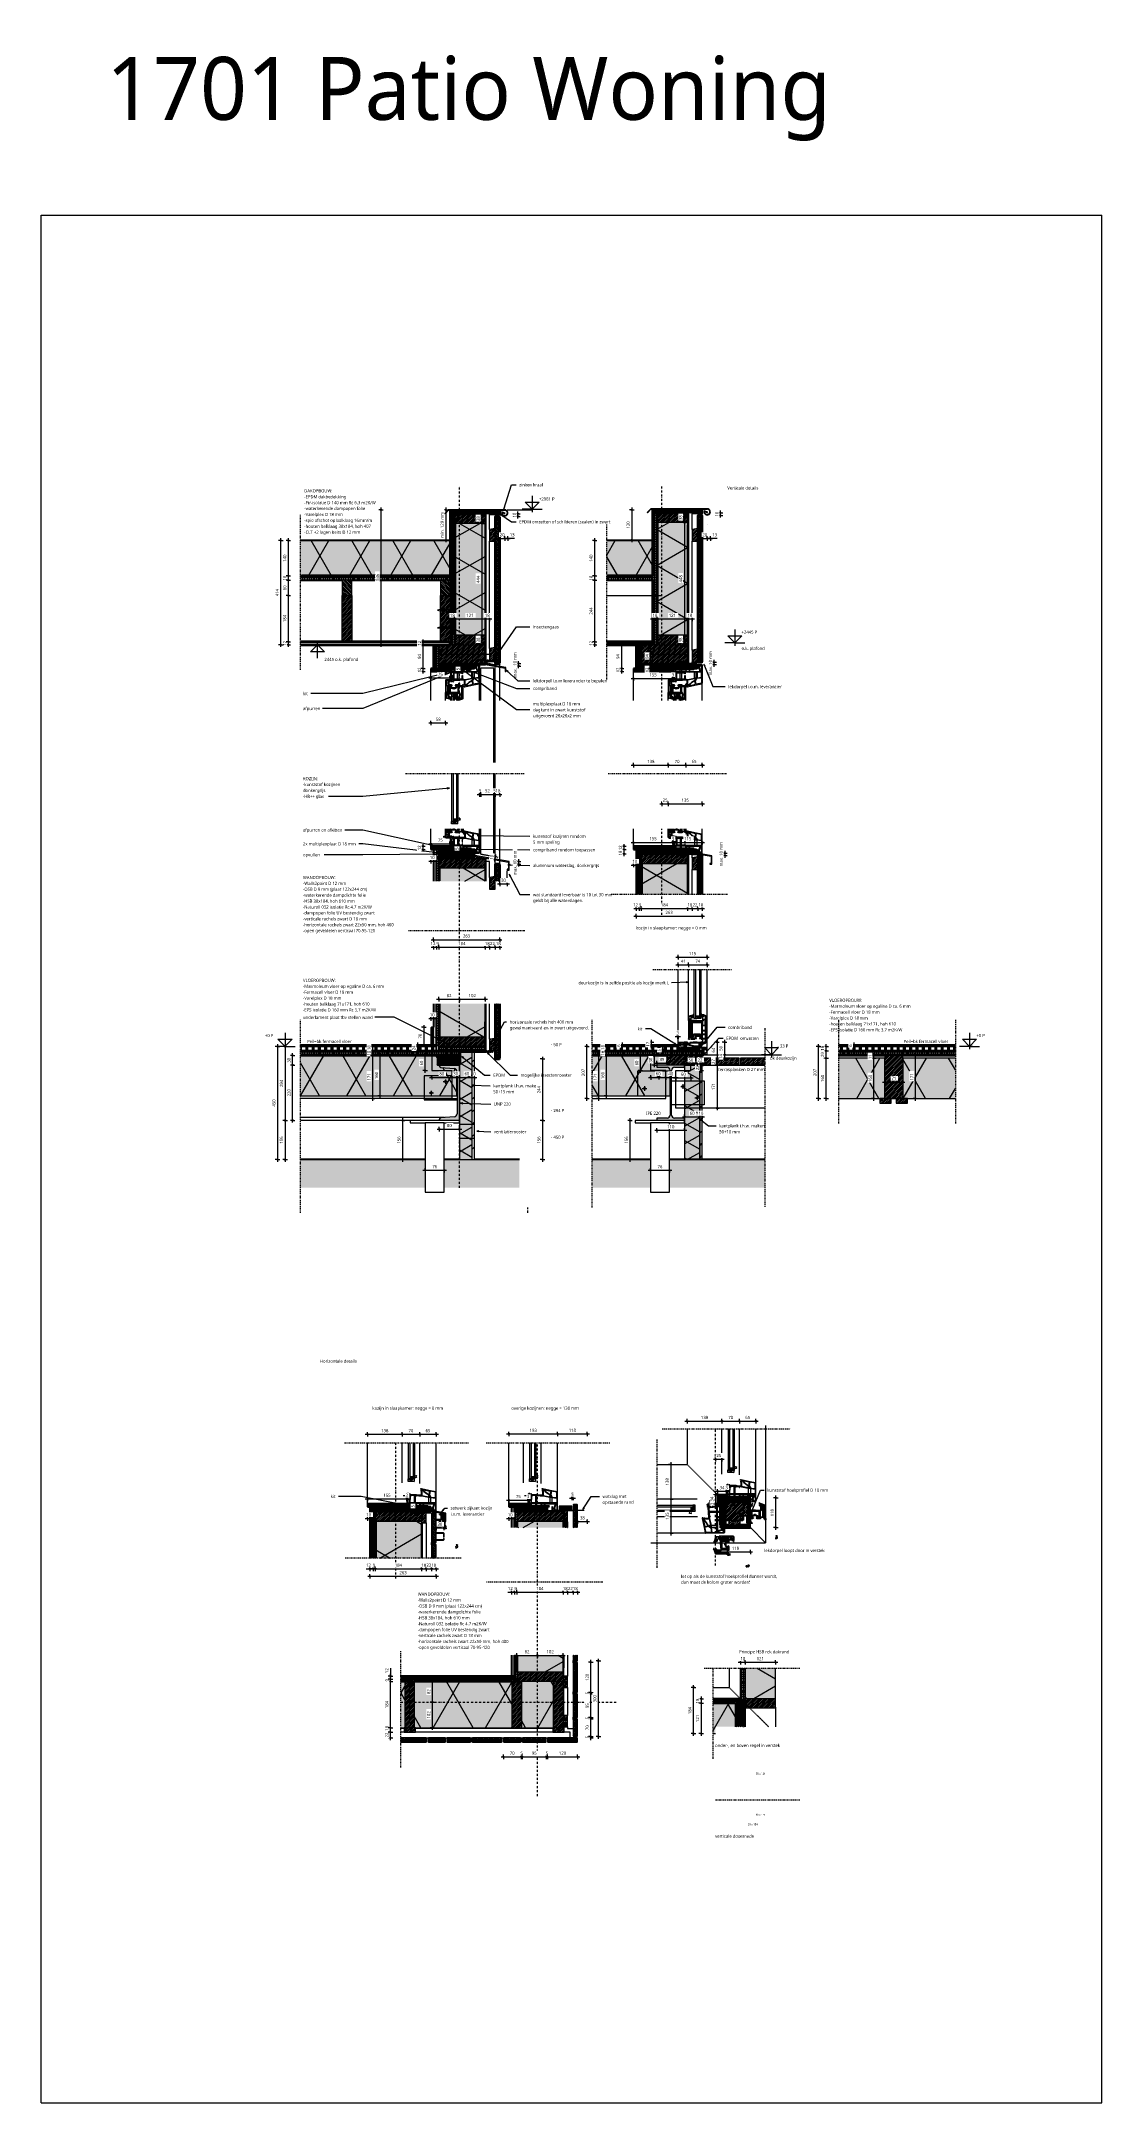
# Model space of a CAD drawing. Header units: millimetres. Extents: x 6732 to 10947, y 894 to 9086.
import ezdxf

# ---------------------------------------------------------------- set-up
doc = ezdxf.new("R2010")
doc.units = ezdxf.units.MM
for name, pattern in [('MV_center', [15, 6, -3, 3, -3]), ('MV_gas', [6, 0, -1, 0, -1, 0, -1, 2, -1]), ('MV_hartlijn_staal', [6.6, 5, -0.8, 0, -0.8]), ('MV_hidden', [3.75, 2.5, -1.25]), ('MV_stramien', [16, 8, -4, 0, -4])]:
    doc.linetypes.add(name, pattern=pattern)
for name, color, linetype, lineweight in [('A-ANNO-DIMS', 211, 'Continuous', 13), ('A-ANNO-DIMS-5', 211, 'Continuous', 13), ('A-ANNO-NOTE', 131, 'Continuous', 18), ('A-DETL', 90, 'Continuous', 13), ('A-DETL-GENF', 92, 'Continuous', 18), ('A-DETL-MEDM', 33, 'Continuous', 25), ('ARMIERUNG', 2, 'Continuous', 13), ('DICHTUNG', 2, 'Continuous', 13), ('Doorsnede Strandbaak_dwg', 8, 'Continuous', 13), ('G-ANNO-TEXT', 231, 'Continuous', 13), ('HAUPTPROFIL', 250, 'Continuous', 13), ('zeichnen', 250, 'Continuous', 13), ('ZUSATZPROFILE', 250, 'Continuous', 13)]:
    doc.layers.add(name, color=color, linetype=linetype, lineweight=lineweight)
doc.styles.add('Segoe UI', font='segoeui.ttf', dxfattribs={"height": 4})
doc.styles.add('Segoe UI_1', font='segoeui.ttf', dxfattribs={"height": 7.5})
doc.styles.add('Segoe UI_2', font='segoeui.ttf', dxfattribs={"height": 12.5})
doc.styles.add('Segoe UI_3', font='segoeui.ttf', dxfattribs={"height": 9})
doc.styles.add('Segoe UI_4', font='segoeui.ttf', dxfattribs={"height": 250})
doc.styles.add('Segoe UI_B', font='segoeui.ttf', dxfattribs={"height": 12.5})
doc.styles.add('Segoe UI_B_I', font='segoeui.ttf', dxfattribs={"height": 12.5})
doc.dimstyles.new('2_5_mm', dxfattribs={"dimscale": 304.8, "dimtxt": 13.092049, "dimasz": 0.016404, "dimexe": 0.029528, "dimexo": 0.0625, "dimgap": 0.014764, "dimtad": 1, "dimdec": 0, "dimzin": 0, "dimdsep": 46, "dimtxsty": 'Segoe UI_2', "dimblk1": 'DOTBLANK', "dimblk2": 'DOTBLANK', "dimsah": 1, "dimcen": 0.09, "dimdle": 0.029528, "dimazin": 0, "dimtfac": 1, "dimtdec": 4, "dimtix": 1, "dimtmove": 2, "dimatfit": 3, "dimfxl": 0.029528, "dimfxlon": 1, "dimtvp": 1, "dimtfill": 1, "dimtolj": 1, "dimtzin": 0, "dimarcsym": 2})
doc.dimstyles.new('2_5_mm_1', dxfattribs={"dimscale": 304.8, "dimtxt": 13.092049, "dimasz": 0.016404, "dimexe": 0.029528, "dimexo": 0.0625, "dimgap": 0.014764, "dimtad": 1, "dimdec": 0, "dimzin": 0, "dimdsep": 46, "dimtxsty": 'Segoe UI_2', "dimblk1": 'DOTBLANK', "dimblk2": 'DOTBLANK', "dimsah": 1, "dimcen": 0.09, "dimdle": 0.029528, "dimazin": 0, "dimtfac": 1, "dimtdec": 4, "dimtix": 1, "dimtmove": 0, "dimatfit": 3, "dimfxl": 0.029528, "dimfxlon": 1, "dimtvp": 1, "dimtfill": 1, "dimtolj": 1, "dimtzin": 0, "dimarcsym": 2})
doc.dimstyles.new('2_5_mm_2', dxfattribs={"dimscale": 304.8, "dimtxt": 13.092049, "dimasz": 0.016404, "dimexe": 0.029528, "dimexo": 0.0625, "dimgap": 0.014764, "dimtad": 1, "dimdec": 0, "dimzin": 0, "dimdsep": 46, "dimtxsty": 'Segoe UI_2', "dimblk1": 'DOTBLANK', "dimblk2": 'DOTBLANK', "dimsah": 1, "dimcen": 0.09, "dimdle": 0.029528, "dimazin": 0, "dimtfac": 1, "dimtdec": 4, "dimtix": 1, "dimtmove": 1, "dimatfit": 3, "dimfxl": 0.029528, "dimfxlon": 1, "dimtvp": 1, "dimtfill": 1, "dimtolj": 1, "dimtzin": 0, "dimarcsym": 2})
pattern_1 = [(45, (0, 0), (-56.1266, 56.1266), [])]
pattern_2 = [(45, (-1394.81, 156.085), (-56.1266, 56.1266), [])]
pattern_3 = [(60, (0, 60.8), (-51.9615, 30), []), (120, (0, 60.8), (-51.9615, -30), [])]
pattern_4 = [(45, (0, 0), (-24.74874, 24.74874), [])]
pattern_5 = [(60, (-2126.39, 181.76), (-155.885, 90), []), (120, (-2126.39, 181.76), (-155.885, -90), [])]
pattern_6 = [(0, (0, 0), (0, 9.476), []), (0, (0, 4.738), (0, 9.476), [4.738, -2.369])]
pattern_7 = [(0, (0, 0), (0, 5), [50, 0]), (45, (0, 0), (5.0006592, 0), [7.071, -7.071]), (315, (0, 0), (5.0006592, 0), [7.071, -7.071])]
pattern_8 = [(45, (0, 0), (-3.535534, 3.535534), []), (135, (0, 0), (-3.535534, -3.535534), [])]
pattern_9 = [(90, (10, 0), (-25, 1e-15), []), (90, (12.5, 0), (-25, 1e-15), []), (90, (15, 0), (-25, 1e-15), []), (90, (17.5, 0), (-25, 1e-15), [])]
pattern_10 = [(0, (0, 0), (20.32, 5.08), [1.676, -13.564, 1.676, -13.564, -81.28]), (0, (0, 0), (20.32, 5.08), [-30.48, 1.676, -28.804, 1.676, -13.564, -35.56]), (0, (0, 0), (20.32, 5.08), [-76.2, 1.676, -8.484, 1.676, -23.724]), (120, (7.62, 2.54), (-14.559409, 15.0576362), [1.676, -13.564, 1.676, -13.564, -81.28]), (120, (7.62, 2.54), (-14.559409, 15.0576362), [-30.48, 1.676, -28.804, 1.676, -13.564, -35.56]), (120, (7.62, 2.54), (-14.559409, 15.0576362), [-76.2, 1.676, -8.484, 1.676, -23.724]), (240, (10.16, 12.7), (-5.760591, -20.1376362), [1.676, -13.564, 1.676, -13.564, -81.28]), (240, (10.16, 12.7), (-5.760591, -20.1376362), [-30.48, 1.676, -28.804, 1.676, -13.564, -35.56]), (240, (10.16, 12.7), (-5.760591, -20.1376362), [-76.2, 1.676, -8.484, 1.676, -23.724])]
pattern_11 = [(60, (-2360.91, 160.98), (-138.564, 80), []), (120, (-2360.91, 160.98), (-138.564, -80), [])]
pattern_12 = [(300, (12.83, -244.8), (-107.387, -62), []), (240, (12.83, -244.8), (-107.387, 62), [])]
pattern_13 = [(60, (-857.8, 704), (-121.936, 70.4), []), (120, (-857.8, 704), (-121.936, -70.4), [])]
pattern_14 = [(45, (0, 0), (-3.535534, 3.535534), [])]
pattern_15 = [(135, (0, 0), (-3.535534, -3.535534), [])]
pattern_16 = [(45, (0, 0), (-10.606602, 10.606602), []), (135, (0, 0), (-10.606602, -10.606602), [])]
pattern_17 = [(120, (0, 0), (-11.2583, -6.5), [])]
pattern_18 = [(120, (7.5, 0), (-11.2583, -6.5), [])]
pattern_19 = [(90, (0, 0), (-9.525, 6e-16), []), (90, (4.763, 0), (-9.525, 6e-16), [4.762, -2.381])]

msp = doc.modelspace()

# ---------------------------------------------------------------- texts
at = {"layer": 'A-ANNO-NOTE', "lineweight": 13, "attachment_point": 1}
for s, insert, char_height, width, style in [('38 x 121', (8415, 7191.2), 7.5, 47.3, 'Segoe UI_1'), ('38 x 121', (9219.7, 7195.2), 7.5, 47.3, 'Segoe UI_1'), ('38 x 184', (8386.4, 6672), 7.5, 47.3, 'Segoe UI_1'), ('38 x 121', (8414.7, 6709.2), 7.5, 47.3, 'Segoe UI_1'), ('38 x 184', (9191.4, 6672), 7.5, 47.3, 'Segoe UI_1'), ('38 x 121', (9219.7, 6709.2), 7.5, 47.3, 'Segoe UI_1'), ('38 x 184', (8386.4, 6634), 7.5, 47.3, 'Segoe UI_1'), ('38 x 184', (9191.4, 6634), 7.5, 47.3, 'Segoe UI_1'), ('38 x 184', (8386.4, 5822.9), 7.5, 47.3, 'Segoe UI_1'), ('38 x 184', (9191.4, 5840.9), 7.5, 47.3, 'Segoe UI_1'), ('38 x 184', (8386.4, 5113.9), 7.5, 47.3, 'Segoe UI_1'), ('38 x 89', (8341.7, 5038.4), 4, 23.65, 'Segoe UI'), ('38 x 184', (8134, 3228), 7.5, 47.3, 'Segoe UI_1'), ('38 x 184', (8696.2, 3228), 7.5, 47.3, 'Segoe UI_1'), ('38 x 184', (8696.2, 2590.8), 7.5, 47.3, 'Segoe UI_1'), ('38 x 121', (9572.3, 2485), 7.5, 47.3, 'Segoe UI_1'), ('38 x 121', (9572.3, 2205.5), 7.5, 47.3, 'Segoe UI_1'), ('38 x 184', (9540.8, 2004), 7.5, 47.3, 'Segoe UI_1'), ('38 x 121', (9572.3, 2042), 7.5, 47.3, 'Segoe UI_1')]:
    msp.add_mtext(s, dxfattribs=dict(at, insert=insert, char_height=char_height, width=width, style=style))
at = {"layer": 'A-ANNO-NOTE', "lineweight": 13, "char_height": 7.5, "width": 47.3, "attachment_point": 1, "rotation": 90, "style": 'Segoe UI_1'}
for s, insert in [('38 x 184', (7944.8, 6770.3)), ('38 x 184', (8335.8, 6770.3)), ('38 x 184', (8193.6, 2455.1)), ('38 x 184', (8619, 2455.1)), ('38 x 184', (8784.6, 2455.1)), ('38 x 121', (9508.2, 2399.8))]:
    msp.add_mtext(s, dxfattribs=dict(at, insert=insert))
at = {"layer": 'G-ANNO-TEXT', "color": 7, "insert": (6991.3, 9023.1), "char_height": 250, "width": 3646.476, "attachment_point": 1, "style": 'Segoe UI_4', "bg_fill": 3, "box_fill_scale": 1.25, "bg_fill_color": 9, "bg_fill_true_color": 13158600, "bg_fill_transparency": 0}
msp.add_mtext('1701 Patio Woning', dxfattribs=at)
at = {"layer": 'G-ANNO-TEXT', "color": 7, "char_height": 12.5, "attachment_point": 1}
for s, insert, width, style in [('DAKOPBOUW:', (7777.9, 7305.4), 145.105, 'Segoe UI_B'), ('zinken kraal', (8632.2, 7329.2), 111.034, 'Segoe UI_2'), ('Verticale details', (9459.3, 7316.7), 161.54, 'Segoe UI_B_I'), ('-EPDM dakbedekking', (7777.9, 7281.9), 202.827, 'Segoe UI_2'), ('-Pir-isolatie D 140 mm Rc 6.3 m2K/W', (7777.9, 7258.4), 351.139, 'Segoe UI_2'), ('-waterkerende dampopen folie', (7777.9, 7235), 291.013, 'Segoe UI_2'), ('-Varelplex D 18 mm', (7777.9, 7211.5), 187.595, 'Segoe UI_2'), ('+2981 P', (8710.8, 7273), 78.966, 'Segoe UI_2'), ('-spie afschot op balklaag 16mm/m', (7777.9, 7188), 327.89, 'Segoe UI_2'), ('-houten balklaag 38x184, hoh 407', (7777.9, 7164.5), 321.076, 'Segoe UI_2'), ('-CLT +2 lagen beits D 12 mm', (7777.9, 7141), 276.582, 'Segoe UI_2'), ('insectengaas', (8687, 6765.1), 120.253, 'Segoe UI_2'), ('+2445 P', (9515.8, 6744), 78.966, 'Segoe UI_2'), ('2445 o.k. plafond', (7858, 6635.4), 162.342, 'Segoe UI_2'), ('o.k. plafond', (9515.8, 6679.4), 109.831, 'Segoe UI_2'), ('kit', (7772.7, 6499.6), 22.848, 'Segoe UI_2'), ('compriband', (8687, 6520.1), 113.038, 'Segoe UI_2'), ('lekdorpel i.o.m. leverancier', (9463.3, 6527.3), 250.126, 'Segoe UI_2'), ('afpurren', (7772.7, 6440.1), 79.768, 'Segoe UI_2'), ('dagkant in zwart kunststof ', (8687, 6435.3), 253.333, 'Segoe UI_2'), ('uitgevoerd 20x20x2 mm', (8687, 6411.9), 227.679, 'Segoe UI_2'), ('multiplexplaat D 18 mm', (8687, 6458.8), 226.076, 'Segoe UI_2'), ('KOZIJN:', (7772.7, 6161.8), 81.371, 'Segoe UI_B'), ('-kunststof kozijnen ', (7772.7, 6138.4), 184.388, 'Segoe UI_2'), ('-HR++ glas', (7772.7, 6091.4), 108.629, 'Segoe UI_2'), ('donkergrijs', (7772.7, 6114.9), 104.62, 'Segoe UI_2'), ('afpurren en afkitten', (7772.7, 5957.5), 185.992, 'Segoe UI_2'), ('2x multiplexplaat D 18 mm', (7772.7, 5902.5), 253.333, 'Segoe UI_2'), ('5 mm speling', (8687, 5909.2), 127.869, 'Segoe UI_2'), ('kunststof kozijnen rondom ', (8687, 5932.7), 256.941, 'Segoe UI_2'), ('opvullen ', (7772.7, 5859.3), 86.582, 'Segoe UI_2'), ('aluminium waterslag, donkergrijs', (8687, 5816.5), 309.451, 'Segoe UI_2'), ('compriband rondom toepassen', (8687, 5879.1), 295.021, 'Segoe UI_2'), ('WANDOPBOUW:', (7772.7, 5769.1), 169.557, 'Segoe UI_B'), ('-Walls2paint D 12 mm', (7772.7, 5745.7), 210.844, 'Segoe UI_2'), ('-OSB D 9 mm (plaat 122x244 cm)', (7772.7, 5722.2), 313.861, 'Segoe UI_2'), ('-waterkerende dampdichte folie', (7772.7, 5698.7), 300.633, 'Segoe UI_2'), ('-HSB 38x184, hoh 610 mm', (7772.7, 5675.2), 251.329, 'Segoe UI_2'), ('-Naturoll 032 isolatie Rc 4.7 m2K/W', (7772.7, 5651.7), 336.709, 'Segoe UI_2'), ('wat standaard leverbaar is 10 tot 30 mm', (8687, 5700.7), 378.396, 'Segoe UI_2'), ('geldt bij alle waterslagen.', (8687, 5677.3), 238.502, 'Segoe UI_2'), ('-dampopen folie UV bestendig zwart', (7772.7, 5628.3), 346.329, 'Segoe UI_2'), ('-verticale rachels zwart D 18 mm', (7772.7, 5604.8), 306.245, 'Segoe UI_2'), ('-horizontale rachels zwart 22x50 mm, hoh 400', (7772.7, 5581.3), 433.713, 'Segoe UI_2'), ('-open geveldelen verticaal 70-95-120', (7772.7, 5557.8), 352.342, 'Segoe UI_2'), ('VLOEROPBOUW:', (7772.7, 5360.1), 167.152, 'Segoe UI_B'), ('-Marmoleum vloer op egaline D ca. 6 mm', (7772.7, 5336.6), 392.827, 'Segoe UI_2'), ('deurkozijn is in zelfde positie als kozijn merk L', (8867.9, 5350.5), 433.312, 'Segoe UI_2'), ('-Fermacell vloer D 18 mm', (7772.7, 5313.1), 242.911, 'Segoe UI_2'), ('-Varelplex D 18 mm', (7772.7, 5289.6), 187.595, 'Segoe UI_2'), ('-houten balklaag 71x171, hoh 610', (7772.7, 5266.2), 321.076, 'Segoe UI_2'), ('-EPS isolatie D 160 mm Rc 3.7 m2K/W', (7772.7, 5242.7), 358.354, 'Segoe UI_2'), ('VLOEROPBOUW:', (9864.6, 5281), 167.152, 'Segoe UI_B'), ('-Marmoleum vloer op egaline D ca. 6 mm', (9864.6, 5257.5), 392.827, 'Segoe UI_2'), ('underlament plaat tbv stellen wand', (7772.7, 5213.2), 331.498, 'Segoe UI_2'), ('gewolmaniseerd en in zwart uitgevoerd.', (8594.3, 5171.3), 374.388, 'Segoe UI_2'), ('horizontale rachels hoh 400 mm', (8594.3, 5194.8), 302.637, 'Segoe UI_2'), ('combriband', (9462.6, 5173.5), 113.038, 'Segoe UI_2'), ('-Fermacell vloer D 18 mm', (9864.6, 5234), 242.911, 'Segoe UI_2'), ('-Varelplex D 18 mm', (9864.6, 5210.5), 187.595, 'Segoe UI_2'), ('-houten balklaag 71x171, hoh 610', (9864.6, 5187.1), 321.076, 'Segoe UI_2'), ('-EPS isolatie D 160 mm Rc 3.7 m2K/W', (9864.6, 5163.6), 358.354, 'Segoe UI_2'), ('Peil=bk fermacell vloer', (7789.2, 5117.3), 214.852, 'Segoe UI_2'), ('- 50 P', (8758.4, 5104.9), 55.717, 'Segoe UI_2'), ('- 33 P', (9658.4, 5099.5), 55.717, 'Segoe UI_2'), ('Peil=bk fermacell vloer', (10160.1, 5117.3), 214.852, 'Segoe UI_2'), ('+0 P', (10449.1, 5140.9), 44.093, 'Segoe UI_2'), ('terrasplanken D 27 mm', (9423.2, 5005.7), 219.662, 'Segoe UI_2'), ('ok deurkozijn ', (9629.2, 5051.1), 126.667, 'Segoe UI_2'), ('50+15 mm', (8529.3, 4917.9), 103.819, 'Segoe UI_2'), ('kantplank i.h.w. maken', (8529.3, 4941.4), 212.046, 'Segoe UI_2'), ('EPDM', (8529.3, 4983.7), 56.92, 'Segoe UI_2'), ('UNP 220', (8531.3, 4868.9), 83.375, 'Segoe UI_2'), ('- 294 P', (8758.3, 4842.9), 67.342, 'Segoe UI_2'), ('ventilatierooster', (8531.3, 4758.9), 151.92, 'Segoe UI_2'), ('IPE 220', (9136.5, 4832), 69.346, 'Segoe UI_2'), ('50+10 mm', (9427, 4758.7), 103.819, 'Segoe UI_2'), ('kantplank i.h.w. maken', (9427, 4782.1), 212.046, 'Segoe UI_2'), ('Horizontale details', (7840, 3847.1), 190.401, 'Segoe UI_B_I'), ('kozijn in slaapkamer: negge = 0 mm', (8048.6, 3660.4), 363.966, 'Segoe UI_B'), ('overige kozijnen: negge = 138 mm', (8600.7, 3660.4), 347.932, 'Segoe UI_B'), ('kit', (7883.1, 3309.9), 22.848, 'Segoe UI_2'), ('watslag met ', (8963.1, 3309.9), 119.451, 'Segoe UI_2'), ('opstaande rand', (8963.1, 3286.4), 146.709, 'Segoe UI_2'), ('72x72', (9467.7, 3243.4), 56.118, 'Segoe UI_2'), ('lekdorpel loopt door in verstek', (9605.9, 3094.6), 289.409, 'Segoe UI_2'), ('dan moet de kolom groter worden! ', (9275.6, 2968.7), 337.51, 'Segoe UI_2'), ('let op als de kunststof hoekprofiel dunner wordt, ', (9275.6, 2992.2), 463.375, 'Segoe UI_2'), ('WANDOPBOUW:', (8228.9, 2921.2), 169.557, 'Segoe UI_B'), ('-Walls2paint D 12 mm', (8228.9, 2897.7), 210.844, 'Segoe UI_2'), ('-OSB D 9 mm (plaat 122x244 cm)', (8228.9, 2874.2), 313.861, 'Segoe UI_2'), ('-waterkerende dampdichte folie', (8228.9, 2850.7), 300.633, 'Segoe UI_2'), ('-HSB 38x184, hoh 610 mm', (8228.9, 2827.2), 251.329, 'Segoe UI_2'), ('-Naturoll 032 isolatie Rc 4.7 m2K/W', (8228.9, 2803.8), 336.709, 'Segoe UI_2'), ('-dampopen folie UV bestendig zwart', (8228.9, 2780.3), 346.329, 'Segoe UI_2'), ('-verticale rachels zwart D 18 mm', (8228.9, 2756.8), 306.245, 'Segoe UI_2'), ('-open geveldelen verticaal 70-95-120', (8228.9, 2709.8), 352.342, 'Segoe UI_2'), ('onder-, en boven regel in verstek', (9410.8, 2320), 310.253, 'Segoe UI_2'), ('verticale doorsnede', (9410.8, 1959.4), 183.987, 'Segoe UI_2')]:
    msp.add_mtext(s, dxfattribs=dict(at, insert=insert, width=width, style=style))
at = {"layer": 'G-ANNO-TEXT', "color": 8, "char_height": 7.5, "attachment_point": 1, "rotation": 90, "style": 'Segoe UI_1'}
for s, insert, width in [('22 x 50', (8522.6, 7100.9), 40.485), ('22 x 50', (9327.6, 7100.9), 40.485), ('22 x 50', (8522.6, 6627.9), 40.485), ('22 x 50', (9327.6, 5795.9), 40.485), ('22 x 50', (8522.6, 5717.8), 40.485), ('22 x 50', (8522.6, 5074.8), 40.485), ('18x45', (8248, 3205.8), 33.27), ('18x45', (8810.1, 3209.3), 33.27), ('18x45', (9526.7, 3233), 33.27), ('18x45', (8810.1, 2552), 33.27), ('18x45', (8810.1, 2394.5), 33.27)]:
    msp.add_mtext(s, dxfattribs=dict(at, insert=insert, width=width))
at = {"layer": 'G-ANNO-TEXT', "color": 8, "char_height": 7.5, "width": 33.27, "attachment_point": 1, "style": 'Segoe UI_1'}
for insert in [(9472.3, 3203.7), (8181.7, 2380.5), (8772.7, 2380.5)]:
    msp.add_mtext('18x45', dxfattribs=dict(at, insert=insert))

# ---------------------------------------------------------------- blocks, each defined once
blk = doc.blocks.new('Doorsnede Strandbaak_dwg_560610_GLASLEISTE-18-5-3257565-Details Strandbaak Patio Woning')
at = {"layer": 'DICHTUNG'}
for centre, radius, start, end in [((-320, 547), 10.2, 89.99026, 178.50555), ((-126, 542), 204, 178.50555, 226.51741), ((-323, 377), 7.62, 90, 185.06699), ((-114, 395), 217, 185.08989, 225.34032), ((-323, 377), 7.62, 8.59338, 90), ((-320, 547), 10.2, 358.74989, 90.00974), ((-135, 405), 183, 188.62422, 223.65821), ((-201, 544), 109, 178.74989, 232.90109)]:
    blk.add_arc(centre, radius, start, end, dxfattribs=at)
at = {"layer": 'ZUSATZPROFILE'}
for p, q in [((-216, 178), (-76, 178)), ((-15, -163), (-15, -160)), ((33, -62), (5, -140)), ((8, -185), (20, -185))]:
    blk.add_line(p, q, dxfattribs=at)
at = {"layer": 'ZUSATZPROFILE', "flags": 128}
for points in [[(-267, 229), (-267, 457), (166, 340)], [(-216, 224), (-56, 224), (-56, 353), (-221, 397), (-221, 229)], [(17, -38), (0, -38), (0, 0), (-64, 0), (-64, 165)], [(154, 296), (-18, 343), (-18, 46), (157, 46), (157, 291)], [(203, 291), (203, 0), (102, 9), (102, -89), (74, -122), (54, -163)]]:
    blk.add_lwpolyline(points, dxfattribs=at)
at = {"layer": 'ZUSATZPROFILE'}
for centre, radius, start, end in [((-216, 229), 50.8, 180, 270), ((-216, 229), 5.08, 180, 270), ((-76, 165), 12.7, 360, 90), ((152, 291), 5.08, 0, 74.87599), ((152, 291), 50.8, 360, 74.87599), ((5, -160), 20.3, 90, 180), ((8, -163), 22.9, 180, 270), ((17, -56), 17.8, 340, 90), ((20, -147), 38.1, 270, 335)]:
    blk.add_arc(centre, radius, start, end, dxfattribs=at)
blk = doc.blocks.new('Doorsnede Strandbaak_dwg_560610-3257529-Details Strandbaak Patio Woning')
blk.add_blockref('Doorsnede Strandbaak_dwg_560610_GLASLEISTE-18-5-3257565-Details Strandbaak Patio Woning', (0, 0))
blk = doc.blocks.new('Doorsnede Strandbaak_dwg_550170_ARMIERUNG-3257530-Details Strandbaak Patio Woning')
at = {"layer": 'ARMIERUNG'}
for centre, radius, start, end in [((-406.4, 1498.6), 114.3, 154.971237, 160.028763), ((-406.4, 1498.6), 50.8, 90, 180), ((-406.4, 1498.6), 114.3, 109.971237, 115.028763), ((-317.5, 266.7), 114.3, 155.220842, 160.028763), ((-317.5, 266.7), 50.8, 90, 180), ((-317.5, 266.7), 114.3, 109.971237, 115.028763), ((317.5, 266.7), 50.8, 360, 90), ((317.5, 266.7), 114.3, 64.971237, 70.028763), ((406.4, 1498.6), 50.8, 360, 90), ((317.5, 266.7), 114.3, 19.971237, 24.779158), ((406.4, 1498.6), 114.3, 64.971237, 70.028763), ((406.4, 1498.6), 114.3, 19.971237, 25.028763)]:
    blk.add_arc(centre, radius, start, end, dxfattribs=at)
blk = doc.blocks.new('Doorsnede Strandbaak_dwg_550170_HT-FLG-T-3257531-Details Strandbaak Patio Woning')
at = {"layer": 'HAUPTPROFIL'}
for p, q in [((-711, -30), (-711, 2620)), ((-432, 2667), (-432, 2712)), ((-343, 2738), (-343, 2717)), ((-343, 2617), (-343, 2596)), ((-309, 2719), (-337, 2712)), ((-309, 2615), (-337, 2622)), ((826, 2144), (821, 2132)), ((856, 2083), (965, 2083)), ((952, 2286), (1041, 2286)), ((1067, 2261), (1067, 330)), ((821, 459), (826, 447)), ((965, 508), (856, 508)), ((1041, 305), (952, 305)), ((-432, -76), (-432, -121)), ((-343, -27), (-343, -5)), ((-343, -147), (-343, -126)), ((-309, -24), (-337, -32)), ((-309, -128), (-337, -121))]:
    blk.add_line(p, q, dxfattribs=at)
at = {"layer": 'HAUPTPROFIL', "flags": 128}
for points in [[(-305, 2724), (-305, 2794), (-381, 2794), (-443, 2772), (-661, 2692)], [(-488, 2667), (-488, 2671), (-632, 2619), (-632, 2286), (-406, 2286), (-406, 2551)], [(-368, 2070), (-368, 1727), (-632, 1727), (-632, 2256), (-414, 2256), (-414, 2145)], [(-348, 2743), (-371, 2743), (-423, 2724)], [(-305, 2610), (-305, 2540), (-343, 2540), (-343, 2145)], [(-279, 376), (-338, 376), (-338, 2060), (147, 2094), (147, 2060), (178, 2060), (178, 2096), (229, 2100), (229, 2060)], [(-329, 2132), (782, 2210), (782, 2265), (775, 2286), (838, 2286), (838, 2198)], [(229, 2060), (259, 2060), (259, 2102), (541, 2122), (541, 2060), (571, 2060), (571, 2124)], [(571, 2124), (744, 2136), (744, 1758), (732, 1758), (732, 1720), (744, 1720), (744, 1166), (732, 1166), (732, 1128), (744, 1128)], [(991, 2108), (991, 2217), (940, 2217), (940, 2273)], [(-406, 40), (-406, 305), (-406, 345), (-632, 345), (-632, -28), (-488, -81), (-488, -76)], [(-104, 351), (-208, 351), (-208, 305), (-343, 305), (-343, 51), (-305, 51), (-305, -19)], [(-163, 571), (-163, 422), (-210, 422)], [(-99, 671), (-99, 734), (-130, 734), (-130, 650)], [(-91, 571), (-91, 427), (-53, 427), (-53, 381), (-104, 381), (-104, 351)], [(25, 709), (25, 681), (-53, 681)], [(273, 610), (115, 610), (102, 617), (88, 610), (-53, 610)], [(152, 734), (124, 734), (124, 689), (79, 689), (79, 734), (51, 734)], [(273, 681), (178, 681), (178, 709)], [(257, 427), (311, 427), (311, 571)], [(838, 393), (838, 305), (411, 305), (411, 351), (307, 351), (307, 381), (257, 381), (257, 427)], [(413, 422), (382, 422), (382, 734), (352, 734), (352, 647)], [(767, 393), (767, 376), (483, 376)], [(744, 1128), (744, 808), (732, 808)], [(732, 808), (732, 777), (744, 777), (744, 454), (762, 417)], [(775, 2048), (775, 1758), (859, 1758), (859, 2012), (856, 2012)], [(775, 543), (775, 777), (859, 777), (859, 579), (856, 579)], [(940, 318), (940, 373), (991, 373), (991, 483)], [(-305, -133), (-305, -203), (-381, -203), (-443, -181), (-661, -101)], [(-348, -152), (-371, -152), (-423, -133)]]:
    blk.add_lwpolyline(points, dxfattribs=at)
for points in [[(-632, 1689), (-632, 1166), (-368, 1166), (-368, 1689)], [(-632, 808), (-368, 808), (-368, 1128), (-632, 1128)], [(-632, 376), (-406, 376), (-368, 376), (-368, 777), (-632, 777)], [(859, 1720), (859, 1166), (775, 1166), (775, 1720)], [(859, 1128), (859, 808), (775, 808), (775, 1128)], [(988, 1758), (988, 2012), (889, 2012), (889, 1758)], [(988, 1720), (988, 1166), (889, 1166), (889, 1720)], [(889, 1128), (889, 808), (988, 808), (988, 1128)], [(988, 579), (988, 777), (889, 777), (889, 579)]]:
    blk.add_lwpolyline(points, close=True, dxfattribs=at)
at = {"layer": 'HAUPTPROFIL'}
for centre, radius, start, end in [((-635, 2620), 76.2, 110, 180), ((-381, 2667), 107, 180, 209.13098), ((-337, 2692), 157, 209.13098, 243.70024), ((-419, 2712), 12.7, 110, 180), ((-381, 2667), 50.8, 180, 209.13098), ((-337, 2692), 102, 209.13098, 263.24429), ((-330, 2145), 83.8, 180, 242.96431), ((-348, 2596), 5.08, 263.24429, 0), ((-348, 2738), 5.08, 0, 90), ((-338, 2717), 5.08, 180, 285), ((-338, 2617), 5.08, 75, 180), ((-330, 2145), 12.7, 180, 274), ((-310, 2724), 5.08, 285, 0), ((-310, 2610), 5.08, 0, 75), ((848, 2119), 30.5, 155, 180), ((848, 2119), 30.5, 180, 192.69279), ((856, 2121), 38.2, 192.83238, 269.86041), ((711, 2198), 127, 334.81067, 0.18933), ((952, 2273), 12.7, 90, 180), ((965, 2108), 25.4, 270, 0), ((1041, 2261), 25.4, 0, 90), ((-337, -101), 157, 116.29976, 150.86902), ((-348, -5), 5.08, 0, 96.75571), ((-210, 345), 76.2, 90, 156.42182), ((-53, 571), 109, 134.24072, 180), ((-53, 571), 109, 90, 114.74652), ((-53, 571), 38.1, 90, 180), ((51, 709), 25.4, 90, 180), ((152, 709), 25.4, 360, 90), ((273, 571), 109, 43.86866, 90), ((273, 571), 38.1, 360, 90), ((413, 345), 76.2, 23.57818, 90), ((711, 393), 56, 359.81067, 25.2853), ((856, 2121), 109, 222.05165, 269.91747), ((856, 470), 109, 90.08253, 137.94835), ((848, 472), 30.5, 167.30721, 180), ((848, 472), 30.5, 180, 205), ((856, 470), 38.2, 89.86041, 167.16762), ((711, 393), 127, 359.81067, 25.18933), ((952, 318), 12.7, 180, 270), ((965, 483), 25.4, 0, 90), ((1041, 330), 25.4, 270, 0), ((-635, -30), 76.2, 180, 250), ((-381, -76), 107, 150.86902, 180), ((-381, -76), 50.8, 150.86902, 180), ((-419, -121), 12.7, 180, 250), ((-337, -101), 102, 96.75571, 150.86902), ((-348, -147), 5.08, 270, 0), ((-338, -27), 5.08, 180, 285), ((-338, -126), 5.08, 75, 180), ((-310, -19), 5.08, 285, 0), ((-310, -133), 5.08, 0, 75)]:
    blk.add_arc(centre, radius, start, end, dxfattribs=at)
blk = doc.blocks.new('Doorsnede Strandbaak_dwg_550020_ARMIERUNG-3257533-Details Strandbaak Patio Woning')
at = {"layer": 'ARMIERUNG'}
h = blk.add_hatch(dxfattribs=at)
h.set_pattern_fill('FP_1', color=256, style=0, pattern_type=2)
h.set_pattern_definition(pattern_1)
h.paths.add_polyline_path([(-376, 0), (376, 0), (399, 4), (410, 9), (424, 20), (435, 34), (442, 51), (444, 69), (444, 152), (394, 152), (393, 70), (390, 64), (386, 58), (381, 54), (375, 52), (368, 51), (-375, 52), (-381, 54), (-386, 58), (-390, 64), (-393, 70), (-394, 76), (-393, 642), (-390, 648), (-386, 653), (-381, 657), (-375, 660), (-368, 660), (375, 660), (381, 657), (386, 653), (390, 648), (393, 642), (394, 635), (394, 305), (444, 306), (444, 643), (442, 660), (435, 677), (424, 691), (410, 702), (394, 709), (376, 711), (-376, 711), (-394, 709), (-410, 702), (-424, 691), (-435, 677), (-442, 660), (-444, 643), (-444, 69), (-442, 51), (-435, 34), (-424, 20), (-410, 9), (-394, 2)])
for p, q in [((-444, 643), (-444, 69)), ((-394, 635), (-394, 76)), ((376, 711), (-376, 711)), ((-376, 0), (376, 0)), ((368, 660), (-368, 660)), ((-368, 51), (368, 51)), ((444, 305), (444, 306))]:
    blk.add_line(p, q, dxfattribs=at)
at = {"layer": 'ARMIERUNG', "flags": 128}
for points in [[(394, 635), (394, 305), (444, 305), (444, 643)], [(444, 69), (444, 152), (394, 152), (394, 76)]]:
    blk.add_lwpolyline(points, dxfattribs=at)
at = {"layer": 'ARMIERUNG'}
for centre, radius, start, end in [((-376, 643), 68.6, 90, 180), ((-376, 69), 68.6, 180, 270), ((-368, 635), 25.4, 90, 180), ((-368, 76), 25.4, 180, 270), ((368, 635), 25.4, 360, 90), ((368, 76), 25.4, 270, 0), ((376, 643), 68.6, 360, 90), ((376, 69), 68.6, 270, 0)]:
    blk.add_arc(centre, radius, start, end, dxfattribs=at)
blk = doc.blocks.new('Doorsnede Strandbaak_dwg_rubber-3257528-Details Strandbaak Patio Woning')
at = {"layer": 'zeichnen'}
for p, q in [((-1732, 7790), (-1732, 7720)), ((-1702, 7718), (-1702, 7933)), ((-1695, 7943), (-1691, 7944)), ((-1647, 7700), (-1670, 7694)), ((-1644, 8004), (-1655, 7993)), ((-1652, 7933), (-1655, 7937)), ((-1624, 7881), (-1649, 7908)), ((-1631, 7996), (-1646, 7961)), ((-1645, 7956), (-1602, 7910))]:
    blk.add_line(p, q, dxfattribs=at)
at = {"layer": 'zeichnen', "flags": 128}
for points in [[(-1763, 7720), (-1732, 7720), (-1732, 7799), (-1771, 7809), (-1771, 7796), (-1783, 7799), (-1783, 7894), (-1771, 7898), (-1771, 7889)], [(-1771, 7664), (-1771, 7712), (-1771, 7664), (-1642, 7675)], [(-1732, 7895), (-1732, 7966), (-1732, 7896), (-1732, 7966), (-1720, 7966), (-1665, 7986)]]:
    blk.add_lwpolyline(points, dxfattribs=at)
blk.add_lwpolyline([(-1764, 7884), (-1736, 7891)], close=True, dxfattribs=at)
at = {"layer": 'zeichnen'}
for centre, radius, start, end in [((-1765, 7889), 5.08, 180, 285), ((-1765, 7889), 5.08, 180, 285), ((-1763, 7712), 7.62, 90, 180), ((-1737, 7896), 5.08, 285, 0), ((-1737, 7896), 5.08, 285, 0), ((-1692, 7933), 10.2, 110.2, 180), ((-1677, 7718), 25.4, 180, 285.78839), ((-1679, 7911), 35.6, 47.63315, 110.2), ((-1674, 8010), 25.4, 290.2, 316.4), ((-1659, 7926), 10.2, 327.43374, 43.39257), ((-1642, 7915), 10.2, 147.43374, 222.95708), ((-1644, 7688), 12.7, 275, 105.78839), ((-1641, 7959), 5.08, 157.95708, 222.02907), ((-1638, 7999), 7.62, 90, 136.4), ((-1638, 7999), 7.62, 7, 90), ((-1638, 7999), 7.62, 337.95708, 7), ((-1630, 7876), 7.62, 336.90352, 42.95708), ((-1609, 7867), 15.2, 156.90352, 332.3525), ((-1633, 7880), 43.2, 0, 42.95708), ((-1633, 7880), 43.2, 332.3525, 0)]:
    blk.add_arc(centre, radius, start, end, dxfattribs=at)
blk = doc.blocks.new('Doorsnede Strandbaak_dwg_rubber-3257527-Details Strandbaak Patio Woning')
at = {"layer": 'zeichnen'}
for p, q in [((-1732, 7790), (-1732, 7720)), ((-1702, 7718), (-1702, 7933)), ((-1695, 7943), (-1691, 7944)), ((-1649, 7699), (-1670, 7694))]:
    blk.add_line(p, q, dxfattribs=at)
at = {"layer": 'zeichnen', "flags": 128}
for points in [[(-1763, 7720), (-1732, 7720), (-1732, 7799), (-1771, 7809), (-1771, 7796), (-1783, 7799), (-1783, 7894), (-1771, 7898), (-1771, 7889)], [(-1771, 7664), (-1771, 7712), (-1771, 7664), (-1649, 7675)], [(-1732, 7895), (-1732, 7966), (-1732, 7896), (-1732, 7966), (-1720, 7966), (-1665, 7986)]]:
    blk.add_lwpolyline(points, dxfattribs=at)
blk.add_lwpolyline([(-1764, 7884), (-1736, 7891)], close=True, dxfattribs=at)
at = {"layer": 'zeichnen'}
for centre, radius, start, end in [((-1765, 7889), 5.08, 180, 285), ((-1765, 7889), 5.08, 180, 285), ((-1763, 7712), 7.62, 90, 180), ((-1737, 7896), 5.08, 285, 0), ((-1737, 7896), 5.08, 285, 0), ((-1692, 7933), 10.2, 110.2, 180), ((-1677, 7718), 25.4, 180, 285.78839), ((-1679, 7911), 35.6, 53.88466, 110.2), ((-1674, 8010), 25.4, 290.2, 301.07322)]:
    blk.add_arc(centre, radius, start, end, dxfattribs=at)
blk = doc.blocks.new('Doorsnede Strandbaak_dwg_Anschlagdichtung-3257535-Details Strandbaak Patio Woning')
at = {"layer": 'DICHTUNG'}
for p, q in [((-138, -80), (-146, -86)), ((-135, -141), (-73, -73)), ((-121, -68), (-130, -74)), ((-105, -57), (-113, -63)), ((-44, -8), (-103, -50))]:
    blk.add_line(p, q, dxfattribs=at)
at = {"layer": 'DICHTUNG', "flags": 128}
blk.add_lwpolyline([(-38, -86), (-38, -96), (0, -86), (0, -113), (20, -108), (20, 21), (0, 27), (0, 0), (-38, 10), (-38, 3)], dxfattribs=at)
at = {"layer": 'DICHTUNG'}
for centre, radius, start, end in [((-51, 3), 12.7, 305, 0), ((-165, -127), 5.08, 89.67733, 174.69061), ((-150, -127), 20.3, 179.16188, 270), ((-162, -107), 5.08, 66.37763, 252.74711), ((-119, -123), 45.7, 165.93184, 178.86391), ((-119, -123), 45.7, 138.73407, 153.19289), ((-150, -89), 5.08, 39.17986, 225.54934), ((-150, -127), 20.3, 270, 317.85928), ((-134, -77), 5.08, 35, 215), ((-117, -66), 5.08, 35, 215), ((-100, -54), 5.08, 125, 215), ((-58, -86), 20.3, 360, 137.85928)]:
    blk.add_arc(centre, radius, start, end, dxfattribs=at)
blk = doc.blocks.new('Doorsnede Strandbaak_dwg_550410_ARMIERUNG-3257536-Details Strandbaak Patio Woning')
at = {"layer": 'ARMIERUNG'}
h = blk.add_hatch(dxfattribs=at)
h.set_pattern_fill('FP_2', color=256, style=0, pattern_type=2)
h.set_pattern_definition(pattern_2)
h.paths.add_polyline_path([(-406, 0), (-416, 1), (-425, 5), (-433, 11), (-439, 19), (-443, 28), (-445, 38), (-445, 337), (-406, 337), (-406, 203), (-368, 203), (-370, 28), (-373, 19), (-379, 11), (-387, 5), (-397, 1)])
h.paths.add_polyline_path([(432, 13), (381, 14), (368, 16), (356, 21), (346, 30), (338, 40), (333, 53), (331, 66), (338, 337), (376, 337), (370, 62), (373, 56), (379, 53), (382, 52), (433, 51)])
for p, q in [((-445, 337), (-445, 38)), ((338, 337), (331, 66)), ((376, 337), (370, 65))]:
    blk.add_line(p, q, dxfattribs=at)
at = {"layer": 'ARMIERUNG', "flags": 128}
for points in [[(-406, 38), (-406, 203), (-406, 337)], [(-368, 38), (-368, 203), (-406, 203)], [(381, 14), (432, 13), (433, 51), (382, 52)]]:
    blk.add_lwpolyline(points, dxfattribs=at)
at = {"layer": 'ARMIERUNG'}
for centre, radius, start, end in [((-406, 38), 38.1, 180, 360), ((382, 65), 50.8, 178.64073, 268.64073), ((382, 65), 12.7, 178.64073, 268.64073)]:
    blk.add_arc(centre, radius, start, end, dxfattribs=at)
blk = doc.blocks.new('Doorsnede Strandbaak_dwg_550410_FLG-Z60-3257537-Details Strandbaak Patio Woning')
at = {"layer": 'HAUPTPROFIL'}
for p, q in [((-1041, 330), (-1003, 330)), ((-991, 500), (-991, 724)), ((711, -102), (711, 724)), ((309, -24), (337, -32)), ((309, -128), (337, -121)), ((343, -27), (343, -5)), ((343, -147), (343, -126)), ((348, -152), (419, -152)), ((432, -76), (432, -140))]:
    blk.add_line(p, q, dxfattribs=at)
at = {"layer": 'HAUPTPROFIL', "flags": 128}
for points in [[(-1067, 724), (-1067, 684), (-1067, 356)], [(-991, 343), (-991, 368), (-1003, 368), (-1003, 406)], [(-933, 724), (-940, 500), (-991, 500)], [(-978, 432), (-681, 432), (-681, 305), (-428, 305), (-307, 305), (-307, 361), (-257, 361), (-257, 406), (-311, 406), (-311, 566)], [(-643, 724), (-643, 500), (-914, 500), (-907, 724)], [(-612, 724), (-612, 589), (-589, 589), (-589, 559), (-612, 559), (-612, 373), (-380, 373), (-380, 566)], [(-273, 673), (-178, 673), (-178, 706)], [(-273, 605), (-115, 605), (-102, 612), (-88, 605), (70, 605)], [(-124, 724), (-124, 676), (-79, 676), (-79, 724)], [(-25, 706), (-25, 673), (70, 673)], [(108, 566), (108, 406), (53, 406), (53, 361), (104, 361), (104, 305), (343, 305), (343, 51), (305, 51), (305, -19)], [(177, 566), (177, 373), (333, 373), (333, 724)], [(467, 724), (467, 373), (363, 373), (363, 724)], [(635, -102), (635, 114), (406, 114), (406, 40)], [(635, 724), (635, 373), (493, 373), (493, 724)], [(305, -133), (305, -203), (405, -203), (610, -203)], [(488, -76), (488, -127), (610, -127)]]:
    blk.add_lwpolyline(points, dxfattribs=at)
blk.add_lwpolyline([(406, 145), (635, 145), (635, 343), (406, 343)], close=True, dxfattribs=at)
at = {"layer": 'HAUPTPROFIL'}
for centre, radius, start, end in [((-1041, 356), 25.4, 180, 270), ((-978, 406), 25.4, 90, 180), ((-1003, 343), 12.7, 270, 0), ((-273, 566), 107, 90, 180), ((-273, 566), 38.1, 90, 180), ((-152, 706), 25.4, 135, 180), ((-51, 706), 25.4, 360, 45), ((70, 566), 107, 360, 90), ((70, 566), 38.1, 360, 90), ((337, -101), 157, 29.13098, 63.70024), ((310, -19), 5.08, 180, 255), ((310, -133), 5.08, 105, 180), ((338, -27), 5.08, 255, 0), ((338, -126), 5.08, 0, 105), ((348, -5), 5.08, 83.24429, 180), ((348, -147), 5.08, 180, 270), ((337, -101), 102, 29.13098, 83.24429), ((419, -140), 12.7, 270, 360), ((381, -76), 50.8, 360, 29.13098), ((381, -76), 107, 360, 29.13098), ((610, -102), 25.4, 270, 0), ((610, -102), 102, 270, 0)]:
    blk.add_arc(centre, radius, start, end, dxfattribs=at)
blk = doc.blocks.new('Doorsnede Strandbaak_dwg_rubber-V1-Details Strandbaak Patio Woning')
at = {"layer": 'zeichnen'}
for p, q in [((-1732, 7790), (-1732, 7720)), ((-1702, 7718), (-1702, 7933)), ((-1695, 7943), (-1691, 7944)), ((-1647, 7700), (-1670, 7694)), ((-1644, 8004), (-1655, 7993)), ((-1652, 7933), (-1655, 7937)), ((-1644, 7903), (-1649, 7908)), ((-1644, 7965), (-1646, 7961)), ((-1631, 7996), (-1644, 7965)), ((-1644, 7955), (-1602, 7910)), ((-1624, 7881), (-1644, 7903))]:
    blk.add_line(p, q, dxfattribs=at)
at = {"layer": 'zeichnen', "flags": 128}
for points in [[(-1763, 7720), (-1732, 7720), (-1732, 7799), (-1771, 7809), (-1771, 7796), (-1783, 7799), (-1783, 7894), (-1771, 7898), (-1771, 7889)], [(-1771, 7664), (-1771, 7712), (-1771, 7664), (-1642, 7675)], [(-1732, 7895), (-1732, 7966), (-1732, 7896), (-1732, 7966), (-1720, 7966), (-1665, 7986)]]:
    blk.add_lwpolyline(points, dxfattribs=at)
blk.add_lwpolyline([(-1764, 7884), (-1736, 7891)], close=True, dxfattribs=at)
at = {"layer": 'zeichnen'}
for centre, radius, start, end in [((-1765, 7889), 5.08, 180, 285), ((-1765, 7889), 5.08, 180, 285), ((-1763, 7712), 7.62, 90, 180), ((-1737, 7896), 5.08, 285, 0), ((-1737, 7896), 5.08, 285, 0), ((-1692, 7933), 10.2, 110.2, 180), ((-1677, 7718), 25.4, 180, 285.78839), ((-1679, 7911), 35.6, 47.63315, 110.2), ((-1674, 8010), 25.4, 290.2, 316.4), ((-1659, 7926), 10.2, 327.43374, 43.39257), ((-1642, 7915), 10.2, 147.43374, 222.95708), ((-1644, 7688), 12.7, 275, 105.78839), ((-1641, 7959), 5.08, 157.95708, 222.02907), ((-1638, 7999), 7.62, 90, 135.71279), ((-1638, 7999), 7.62, 7, 90), ((-1638, 7999), 7.62, 337.95708, 7), ((-1630, 7876), 7.62, 336.90352, 42.95708), ((-1609, 7867), 15.2, 156.90352, 236.88538), ((-1609, 7867), 15.2, 236.88538, 273.86951), ((-1609, 7867), 15.2, 279.48784, 332.3525), ((-1633, 7880), 43.2, 0, 42.95708), ((-1633, 7880), 43.2, 332.3525, 345.8177), ((-1633, 7880), 43.2, 346.17625, 0)]:
    blk.add_arc(centre, radius, start, end, dxfattribs=at)
blk = doc.blocks.new('Doorsnede Strandbaak_dwg_rubber-V2-Details Strandbaak Patio Woning')
at = {"layer": 'zeichnen'}
for p, q in [((-1732, 7790), (-1732, 7720)), ((-1702, 7718), (-1702, 7933)), ((-1695, 7943), (-1691, 7944)), ((-1647, 7700), (-1670, 7694)), ((-1644, 8004), (-1655, 7993)), ((-1652, 7933), (-1655, 7937)), ((-1631, 7889), (-1649, 7908)), ((-1635, 7987), (-1646, 7961)), ((-1645, 7956), (-1633, 7943))]:
    blk.add_line(p, q, dxfattribs=at)
at = {"layer": 'zeichnen', "flags": 128}
for points in [[(-1763, 7720), (-1732, 7720), (-1732, 7799), (-1771, 7809), (-1771, 7796), (-1783, 7799), (-1783, 7894), (-1771, 7898), (-1771, 7889)], [(-1771, 7664), (-1771, 7712), (-1771, 7664), (-1642, 7675)], [(-1732, 7895), (-1732, 7966), (-1732, 7896), (-1732, 7966), (-1720, 7966), (-1665, 7986)]]:
    blk.add_lwpolyline(points, dxfattribs=at)
blk.add_lwpolyline([(-1764, 7884), (-1736, 7891)], close=True, dxfattribs=at)
at = {"layer": 'zeichnen'}
for centre, radius, start, end in [((-1765, 7889), 5.08, 180, 285), ((-1765, 7889), 5.08, 180, 285), ((-1763, 7712), 7.62, 90, 180), ((-1737, 7896), 5.08, 285, 0), ((-1737, 7896), 5.08, 285, 0), ((-1692, 7933), 10.2, 110.2, 180), ((-1677, 7718), 25.4, 180, 285.78839), ((-1679, 7911), 35.6, 47.63315, 110.2), ((-1674, 8010), 25.4, 290.2, 316.4), ((-1659, 7926), 10.2, 327.43374, 43.39257), ((-1642, 7915), 10.2, 147.43374, 222.95708), ((-1644, 7688), 12.7, 275, 105.78839), ((-1641, 7959), 5.08, 157.95708, 222.02907), ((-1638, 7999), 7.62, 90, 136.4), ((-1638, 7999), 7.62, 67.39518, 90)]:
    blk.add_arc(centre, radius, start, end, dxfattribs=at)
blk = doc.blocks.new('Doorsnede Strandbaak_dwg_560610-3257532-Details Strandbaak Patio Woning')
blk.add_blockref('Doorsnede Strandbaak_dwg_560610_GLASLEISTE-18-5-3257565-Details Strandbaak Patio Woning', (0, 0))
blk = doc.blocks.new('Doorsnede Strandbaak_dwg_Verglasungsdichtung-3257534-Details Strandbaak Patio Woning')
at = {"layer": 'DICHTUNG'}
for p, q in [((136, 44), (79, -12)), ((84, -99), (55, -96)), ((98, -183), (60, -160)), ((79, -38), (102, -60))]:
    blk.add_line(p, q, dxfattribs=at)
at = {"layer": 'DICHTUNG', "flags": 128}
for points in [[(82, -226), (0, -218), (0, -187), (-38, -176), (-38, -189), (-58, -184), (-58, -70), (-38, -65), (-38, -78), (0, -67), (0, 0), (13, 0), (121, 64)], [(41, -108), (41, -109), (41, -127)]]:
    blk.add_lwpolyline(points, dxfattribs=at)
at = {"layer": 'DICHTUNG'}
for centre, radius, start, end in [((127, 53), 12.7, 85.88748, 120.79563), ((127, 53), 12.7, 314.68638, 85.88748), ((127, 53), 12.7, 311.65458, 314.68638), ((53, -109), 12.7, 85, 180), ((79, -127), 38.1, 180, 240.92198), ((92, -25), 17.8, 134.68638, 226.03526), ((86, -203), 22.9, 259.47855, 60.92198), ((86, -76), 22.8, 265, 46.03526)]:
    blk.add_arc(centre, radius, start, end, dxfattribs=at)
blk = doc.blocks.new('Doorsnede Strandbaak_dwg_550410_ARMIERUNG-V3-Details Strandbaak Patio Woning')
at = {"layer": 'ARMIERUNG'}
h = blk.add_hatch(dxfattribs=at)
h.set_pattern_fill('FP_2', color=256, style=0, pattern_type=2)
h.set_pattern_definition(pattern_2)
h.paths.add_polyline_path([(-376, 711), (-394, 709), (-410, 702), (-424, 691), (-435, 677), (-442, 660), (-445, 643), (-443, 28), (-439, 19), (-433, 11), (-425, 5), (-416, 1), (-406, 0), (-397, 1), (-387, 5), (-379, 11), (-373, 19), (-370, 28), (-368, 38), (-368, 203), (-406, 203), (-405, 651), (-402, 658), (-397, 664), (-391, 669), (-384, 672), (-376, 673), (378, 672), (386, 669), (394, 663), (400, 656), (404, 647), (406, 638), (406, 629), (403, 620), (398, 612), (392, 605), (384, 600), (366, 595), (359, 591), (352, 585), (347, 578), (344, 569), (343, 561), (331, 66), (333, 53), (338, 40), (346, 30), (360, 19), (368, 16), (381, 14), (432, 13), (433, 51), (379, 53), (373, 56), (370, 62), (370, 65), (381, 560), (399, 565), (415, 575), (429, 588), (438, 604), (443, 623), (444, 641), (440, 660), (432, 677), (420, 691), (405, 702), (387, 709), (368, 711), (87, 711)])
for p, q in [((-445, 643), (-445, 38)), ((368, 711), (-376, 711)), ((368, 673), (-376, 673)), ((343, 561), (331, 66)), ((381, 560), (370, 65))]:
    blk.add_line(p, q, dxfattribs=at)
at = {"layer": 'ARMIERUNG', "flags": 128}
for points in [[(-406, 38), (-406, 203), (-406, 643)], [(-368, 38), (-368, 203), (-406, 203)], [(381, 14), (432, 13), (433, 51), (382, 52)]]:
    blk.add_lwpolyline(points, dxfattribs=at)
at = {"layer": 'ARMIERUNG'}
for centre, radius, start, end in [((-376, 643), 68.6, 90, 180), ((-406, 38), 38.1, 180, 360), ((-376, 643), 30.5, 90, 180), ((382, 65), 50.8, 178.64073, 268.64073), ((381, 560), 38.1, 99.6018, 178.67363), ((368, 635), 76.2, 279.59407, 90), ((368, 635), 38.1, 279.6018, 90), ((382, 65), 12.7, 178.64073, 268.64073)]:
    blk.add_arc(centre, radius, start, end, dxfattribs=at)
blk = doc.blocks.new('Doorsnede Strandbaak_dwg_550410_FLG-Z60-V4-Details Strandbaak Patio Woning')
at = {"layer": 'HAUPTPROFIL'}
for p, q in [((-1041, 330), (-1003, 330)), ((-787, 1702), (-787, 1747)), ((-699, 1773), (-699, 1751)), ((-699, 1652), (-699, 1631)), ((-664, 1754), (-692, 1746)), ((-664, 1650), (-692, 1657)), ((465, 1167), (471, 1178)), ((610, 1118), (500, 1118)), ((686, 1321), (597, 1321)), ((309, -24), (337, -32)), ((309, -128), (337, -121)), ((343, -27), (343, -5)), ((343, -147), (343, -126)), ((348, -152), (419, -152)), ((432, -76), (432, -140))]:
    blk.add_line(p, q, dxfattribs=at)
at = {"layer": 'HAUPTPROFIL', "flags": 128}
for points in [[(-1067, 1655), (-1067, 684), (-1067, 356)], [(-660, 1759), (-660, 1829), (-737, 1829), (-1017, 1727)], [(-991, 343), (-991, 368), (-1003, 368), (-1003, 406)], [(-978, 432), (-681, 432), (-681, 305), (-428, 305), (-307, 305), (-307, 361), (-257, 361), (-257, 406), (-311, 406), (-311, 566)], [(-680, 1099), (-643, 1101), (-643, 500), (-914, 500), (-889, 1295), (-767, 1295), (-767, 1180)], [(-762, 1585), (-762, 1321), (-889, 1321), (-889, 1692), (-843, 1709), (-843, 1702)], [(-704, 1778), (-726, 1778), (-779, 1759)], [(-699, 1180), (-699, 1575), (-660, 1575), (-660, 1645)], [(483, 1232), (483, 1321), (419, 1321), (427, 1300), (427, 1245), (-685, 1167)], [(-97, 1105), (-127, 1105), (-127, 1137), (-178, 1134), (-178, 1105), (-208, 1105), (-208, 1131), (-612, 1103), (-612, 899), (-589, 899)], [(-589, 899), (-589, 869), (-612, 869), (-612, 589), (-589, 589), (-589, 559), (-612, 559), (-612, 373), (-380, 373), (-380, 566)], [(-273, 673), (-178, 673), (-178, 706)], [(-273, 605), (-115, 605), (-102, 612), (-88, 605), (70, 605)], [(-152, 732), (-124, 732), (-124, 676), (-79, 676), (-79, 732), (-51, 732)], [(216, 1105), (185, 1105), (185, 1159), (-97, 1139), (-97, 1105)], [(-25, 706), (-25, 673), (70, 673)], [(108, 566), (108, 406), (53, 406), (53, 361), (104, 361), (104, 305), (343, 305), (343, 51), (305, 51), (305, -19)], [(177, 566), (177, 373), (333, 373), (333, 878), (269, 884), (269, 914), (333, 909), (333, 914), (333, 1169), (216, 1161), (216, 1105)], [(467, 1054), (467, 373), (363, 373), (363, 1171), (395, 1174)], [(635, -102), (635, 114), (406, 114), (406, 40)], [(500, 1049), (635, 1049), (635, 373), (493, 373), (493, 1049)], [(584, 1308), (584, 1252), (635, 1252), (635, 1143)], [(711, -102), (711, 1036), (711, 1295)], [(305, -133), (305, -203), (405, -203), (610, -203)], [(488, -76), (488, -127), (610, -127)]]:
    blk.add_lwpolyline(points, dxfattribs=at)
for points in [[(-914, 1683), (-914, 1321), (-991, 1321), (-991, 1655)], [(-991, 500), (-991, 1295), (-914, 1295), (-940, 500)], [(406, 145), (635, 145), (635, 343), (406, 343)]]:
    blk.add_lwpolyline(points, close=True, dxfattribs=at)
at = {"layer": 'HAUPTPROFIL'}
for centre, radius, start, end in [((-991, 1655), 76.2, 110, 180), ((-1041, 356), 25.4, 180, 270), ((-978, 406), 25.4, 90, 180), ((-1003, 343), 12.7, 270, 0), ((-737, 1702), 107, 180, 209.13098), ((-692, 1727), 157, 209.13098, 243.70024), ((-775, 1747), 12.7, 110, 180), ((-737, 1702), 50.8, 180, 209.13098), ((-692, 1727), 102, 209.13098, 263.24429), ((-686, 1180), 81.3, 180, 274), ((-704, 1773), 5.08, 0, 90), ((-704, 1631), 5.08, 263.24429, 0), ((-693, 1751), 5.08, 180, 285), ((-693, 1652), 5.08, 75, 180), ((-686, 1180), 12.7, 180, 274), ((-665, 1759), 5.08, 285, 0), ((-665, 1645), 5.08, 0, 75), ((-273, 566), 107, 90, 180), ((-273, 566), 38.1, 90, 180), ((-152, 706), 25.4, 90, 180), ((-51, 706), 25.4, 360, 90), ((70, 566), 107, 360, 90), ((70, 566), 38.1, 360, 90), ((500, 1156), 107, 170.27661, 251.96946), ((337, -101), 157, 29.13098, 63.70024), ((493, 1154), 30.5, 155, 180), ((493, 1154), 30.5, 180, 192.69279), ((500, 1156), 38.2, 192.83238, 270.13959), ((356, 1233), 127, 334.81067, 359.81067), ((500, 1156), 107, 265.90396, 270), ((597, 1308), 12.7, 90, 180), ((610, 1143), 25.4, 270, 360), ((686, 1295), 25.4, 0, 90), ((310, -19), 5.08, 180, 255), ((310, -133), 5.08, 105, 180), ((338, -27), 5.08, 255, 0), ((338, -126), 5.08, 0, 105), ((348, -5), 5.08, 83.24429, 180), ((348, -147), 5.08, 180, 270), ((337, -101), 102, 29.13098, 83.24429), ((419, -140), 12.7, 270, 360), ((381, -76), 50.8, 360, 29.13098), ((381, -76), 107, 360, 29.13098), ((610, -102), 25.4, 270, 0), ((610, -102), 102, 270, 0)]:
    blk.add_arc(centre, radius, start, end, dxfattribs=at)
blk = doc.blocks.new('Doorsnede Strandbaak_dwg_rubber-V5-Details Strandbaak Patio Woning')
at = {"layer": 'zeichnen'}
for p, q in [((-1732, 7790), (-1732, 7720)), ((-1702, 7718), (-1702, 7933)), ((-1695, 7943), (-1691, 7944)), ((-1649, 7699), (-1670, 7694))]:
    blk.add_line(p, q, dxfattribs=at)
at = {"layer": 'zeichnen', "flags": 128}
for points in [[(-1763, 7720), (-1732, 7720), (-1732, 7799), (-1771, 7809), (-1771, 7796), (-1783, 7799), (-1783, 7894), (-1771, 7898), (-1771, 7889)], [(-1771, 7664), (-1771, 7712), (-1771, 7664), (-1649, 7675)], [(-1732, 7895), (-1732, 7966), (-1732, 7896), (-1732, 7966), (-1720, 7966), (-1676, 7982)]]:
    blk.add_lwpolyline(points, dxfattribs=at)
blk.add_lwpolyline([(-1764, 7884), (-1736, 7891)], close=True, dxfattribs=at)
at = {"layer": 'zeichnen'}
for centre, radius, start, end in [((-1765, 7889), 5.08, 180, 285), ((-1765, 7889), 5.08, 180, 285), ((-1763, 7712), 7.62, 90, 180), ((-1737, 7896), 5.08, 285, 0), ((-1737, 7896), 5.08, 285, 0), ((-1692, 7933), 10.2, 110.2, 180), ((-1677, 7718), 25.4, 180, 285.78839), ((-1679, 7911), 35.6, 53.88466, 110.2)]:
    blk.add_arc(centre, radius, start, end, dxfattribs=at)
blk = doc.blocks.new('Doorsnede Strandbaak_dwg_550020_ARMIERUNG-3257553-Details Strandbaak Patio Woning')
at = {"layer": 'ARMIERUNG'}
h = blk.add_hatch(dxfattribs=at)
h.set_pattern_fill('FP_1', color=256, style=0, pattern_type=2)
h.set_pattern_definition(pattern_1)
h.paths.add_polyline_path([(-345, 0), (376, 0), (394, 2), (410, 9), (424, 20), (435, 34), (442, 51), (444, 69), (444, 152), (394, 152), (393, 70), (390, 64), (386, 58), (381, 54), (375, 52), (368, 51), (-345, 51), (-345, 2)])
h.paths.add_polyline_path([(444, 305), (444, 306), (444, 643), (442, 660), (435, 677), (423, 693), (410, 702), (394, 709), (376, 711), (-345, 711), (-345, 660), (375, 660), (381, 657), (386, 653), (390, 648), (393, 642), (394, 635), (394, 305), (423, 305)])
for p, q in [((376, 711), (-345, 711)), ((368, 660), (-345, 660)), ((-345, 51), (368, 51)), ((-345, 0), (376, 0)), ((444, 305), (444, 306))]:
    blk.add_line(p, q, dxfattribs=at)
at = {"layer": 'ARMIERUNG', "flags": 128}
for points in [[(394, 635), (394, 305), (444, 305), (444, 643)], [(444, 69), (444, 152), (394, 152), (394, 76)]]:
    blk.add_lwpolyline(points, dxfattribs=at)
at = {"layer": 'ARMIERUNG'}
for centre, radius, start, end in [((368, 635), 25.4, 360, 90), ((368, 76), 25.4, 270, 0), ((376, 643), 68.6, 360, 90), ((376, 69), 68.6, 270, 0)]:
    blk.add_arc(centre, radius, start, end, dxfattribs=at)
blk = doc.blocks.new('Doorsnede Strandbaak_dwg_rubber-3257551-Details Strandbaak Patio Woning')
at = {"layer": 'zeichnen'}
for p, q in [((-1732, 7790), (-1732, 7720)), ((-1702, 7718), (-1702, 7933)), ((-1695, 7943), (-1691, 7944)), ((-1647, 7700), (-1670, 7694)), ((-1644, 8004), (-1655, 7993)), ((-1652, 7933), (-1655, 7937)), ((-1624, 7881), (-1649, 7908)), ((-1631, 7996), (-1646, 7961)), ((-1645, 7956), (-1602, 7910))]:
    blk.add_line(p, q, dxfattribs=at)
at = {"layer": 'zeichnen', "flags": 128}
for points in [[(-1763, 7720), (-1732, 7720), (-1732, 7799), (-1771, 7809), (-1771, 7796), (-1783, 7799), (-1783, 7894), (-1771, 7898), (-1771, 7889)], [(-1771, 7664), (-1771, 7712), (-1771, 7664), (-1642, 7675)], [(-1732, 7895), (-1732, 7966), (-1732, 7896), (-1732, 7966), (-1720, 7966), (-1665, 7986)]]:
    blk.add_lwpolyline(points, dxfattribs=at)
blk.add_lwpolyline([(-1764, 7884), (-1736, 7891)], close=True, dxfattribs=at)
at = {"layer": 'zeichnen'}
for centre, radius, start, end in [((-1765, 7889), 5.08, 180, 285), ((-1765, 7889), 5.08, 180, 285), ((-1763, 7712), 7.62, 90, 180), ((-1737, 7896), 5.08, 285, 0), ((-1737, 7896), 5.08, 285, 0), ((-1692, 7933), 10.2, 110.2, 180), ((-1677, 7718), 25.4, 180, 285.78839), ((-1679, 7911), 35.6, 47.63315, 110.2), ((-1674, 8010), 25.4, 290.2, 316.4), ((-1659, 7926), 10.2, 327.43374, 43.39257), ((-1642, 7915), 10.2, 147.43374, 222.95708), ((-1644, 7688), 12.7, 275, 105.78839), ((-1641, 7959), 5.08, 157.95708, 222.02907), ((-1638, 7999), 7.62, 90, 136.4), ((-1638, 7999), 7.62, 7, 90), ((-1638, 7999), 7.62, 337.95708, 7), ((-1630, 7876), 7.62, 336.90352, 42.95708), ((-1609, 7867), 15.2, 156.90352, 332.3525), ((-1633, 7880), 43.2, 0, 42.95708), ((-1633, 7880), 43.2, 332.3525, 0)]:
    blk.add_arc(centre, radius, start, end, dxfattribs=at)
blk = doc.blocks.new('Doorsnede Strandbaak_dwg_rubber-3257550-Details Strandbaak Patio Woning')
at = {"layer": 'zeichnen'}
for p, q in [((-1732, 7790), (-1732, 7720)), ((-1702, 7718), (-1702, 7933)), ((-1695, 7943), (-1691, 7944)), ((-1647, 7700), (-1670, 7694)), ((-1644, 8004), (-1655, 7993)), ((-1652, 7933), (-1655, 7937)), ((-1624, 7881), (-1649, 7908)), ((-1631, 7996), (-1646, 7961)), ((-1645, 7956), (-1602, 7910))]:
    blk.add_line(p, q, dxfattribs=at)
at = {"layer": 'zeichnen', "flags": 128}
for points in [[(-1763, 7720), (-1732, 7720), (-1732, 7799), (-1771, 7809), (-1771, 7796), (-1783, 7799), (-1783, 7894), (-1771, 7898), (-1771, 7889)], [(-1771, 7664), (-1771, 7712), (-1771, 7664), (-1642, 7675)], [(-1732, 7895), (-1732, 7966), (-1732, 7896), (-1732, 7966), (-1720, 7966), (-1665, 7986)]]:
    blk.add_lwpolyline(points, dxfattribs=at)
blk.add_lwpolyline([(-1764, 7884), (-1736, 7891)], close=True, dxfattribs=at)
at = {"layer": 'zeichnen'}
for centre, radius, start, end in [((-1765, 7889), 5.08, 180, 285), ((-1765, 7889), 5.08, 180, 285), ((-1763, 7712), 7.62, 90, 180), ((-1737, 7896), 5.08, 285, 0), ((-1737, 7896), 5.08, 285, 0), ((-1692, 7933), 10.2, 110.2, 180), ((-1677, 7718), 25.4, 180, 285.78839), ((-1679, 7911), 35.6, 47.63315, 110.2), ((-1674, 8010), 25.4, 290.2, 316.4), ((-1659, 7926), 10.2, 327.43374, 43.39257), ((-1642, 7915), 10.2, 147.43374, 222.95708), ((-1644, 7688), 12.7, 275, 105.78839), ((-1641, 7959), 5.08, 157.95708, 222.02907), ((-1638, 7999), 7.62, 90, 136.4), ((-1638, 7999), 7.62, 7, 90), ((-1638, 7999), 7.62, 337.95708, 7), ((-1630, 7876), 7.62, 336.90352, 42.95708), ((-1609, 7867), 15.2, 156.90352, 332.3525), ((-1633, 7880), 43.2, 0, 42.95708), ((-1633, 7880), 43.2, 332.3525, 0)]:
    blk.add_arc(centre, radius, start, end, dxfattribs=at)
blk = doc.blocks.new('Doorsnede Strandbaak_dwg_560610_GLASLEISTE-18-5-3257811-Details Strandbaak Patio Woning')
at = {"layer": 'DICHTUNG'}
for centre, radius, start, end in [((-320, 547), 10.2, 89.99026, 178.50555), ((-126, 542), 204, 178.50555, 191.93601), ((-320, 547), 10.2, 358.74989, 90.00974), ((-201, 544), 109, 178.74989, 204.42097)]:
    blk.add_arc(centre, radius, start, end, dxfattribs=at)
blk = doc.blocks.new('Doorsnede Strandbaak_dwg_560610-3257552-Details Strandbaak Patio Woning')
blk.add_blockref('Doorsnede Strandbaak_dwg_560610_GLASLEISTE-18-5-3257811-Details Strandbaak Patio Woning', (0, 0))
blk = doc.blocks.new('Doorsnede Strandbaak_dwg_Verglasungsdichtung-3257554-Details Strandbaak Patio Woning')
at = {"layer": 'DICHTUNG'}
for p, q in [((97, 50), (121, 64)), ((84, -99), (55, -96)), ((98, -183), (60, -160)), ((79, -38), (102, -60))]:
    blk.add_line(p, q, dxfattribs=at)
at = {"layer": 'DICHTUNG', "flags": 128}
for points in [[(82, -226), (0, -218), (0, -187), (-38, -176), (-38, -189), (-58, -184), (-58, -70), (-38, -65), (-38, -78), (0, -67), (0, -44)], [(41, -108), (41, -109), (41, -127)]]:
    blk.add_lwpolyline(points, dxfattribs=at)
at = {"layer": 'DICHTUNG'}
for centre, radius, start, end in [((127, 53), 12.7, 85.88748, 120.79563), ((127, 53), 12.7, 20.28693, 85.88748), ((53, -109), 12.7, 85, 180), ((79, -127), 38.1, 180, 240.92198), ((92, -25), 17.8, 202.44486, 226.03526), ((86, -203), 22.9, 259.47855, 60.92198), ((86, -76), 22.8, 265, 46.03526)]:
    blk.add_arc(centre, radius, start, end, dxfattribs=at)
blk = doc.blocks.new('Doorsnede Strandbaak_dwg_550410_ARMIERUNG-3257556-Details Strandbaak Patio Woning')
at = {"layer": 'ARMIERUNG'}
h = blk.add_hatch(dxfattribs=at)
h.set_pattern_fill('FP_2', color=256, style=0, pattern_type=2)
h.set_pattern_definition(pattern_2)
h.paths.add_polyline_path([(-406, 0), (-416, 1), (-430, 8), (-433, 11), (-439, 19), (-443, 28), (-445, 38), (-445, 643), (-442, 660), (-435, 677), (-424, 691), (-410, 702), (-394, 709), (-376, 711), (-77, 711), (-77, 673), (-384, 672), (-391, 669), (-397, 664), (-402, 658), (-405, 651), (-406, 643), (-406, 203), (-368, 203), (-370, 28), (-373, 19), (-383, 8), (-387, 5), (-397, 1)])
for p, q in [((-445, 643), (-445, 38)), ((-77, 711), (-376, 711)), ((-77, 673), (-376, 673))]:
    blk.add_line(p, q, dxfattribs=at)
at = {"layer": 'ARMIERUNG', "flags": 128}
for points in [[(-406, 38), (-406, 203), (-406, 643)], [(-368, 38), (-368, 203), (-406, 203)]]:
    blk.add_lwpolyline(points, dxfattribs=at)
at = {"layer": 'ARMIERUNG'}
for centre, radius, start, end in [((-376, 643), 68.6, 90, 180), ((-406, 38), 38.1, 180, 360), ((-376, 643), 30.5, 90, 180)]:
    blk.add_arc(centre, radius, start, end, dxfattribs=at)
blk = doc.blocks.new('Doorsnede Strandbaak_dwg_550410_FLG-Z60-3257557-Details Strandbaak Patio Woning')
at = {"layer": 'HAUPTPROFIL'}
for p, q in [((-1067, 1655), (-1067, 1002)), ((-1041, 330), (-1003, 330)), ((-991, 500), (-991, 926)), ((-787, 1702), (-787, 1747)), ((-738, 1774), (-779, 1759)), ((-704, 1778), (-714, 1778)), ((-699, 1773), (-699, 1751)), ((-699, 1652), (-699, 1631)), ((-664, 1754), (-692, 1746)), ((-664, 1650), (-692, 1657)), ((-203, 1201), (-685, 1167)), ((-660, 1759), (-660, 1787)), ((-273, 673), (-203, 673)), ((-273, 605), (-203, 605))]:
    blk.add_line(p, q, dxfattribs=at)
at = {"layer": 'HAUPTPROFIL', "flags": 128}
for points in [[(-1067, 926), (-1067, 684), (-1067, 356)], [(-991, 343), (-991, 368), (-1003, 368), (-1003, 406)], [(-991, 1002), (-991, 1295), (-914, 1295), (-940, 500), (-991, 500)], [(-978, 432), (-681, 432), (-681, 305), (-428, 305), (-307, 305), (-307, 361), (-257, 361), (-257, 406), (-311, 406), (-311, 566)], [(-680, 1099), (-643, 1101), (-643, 500), (-914, 500), (-889, 1295), (-767, 1295), (-767, 1180)], [(-762, 1585), (-762, 1321), (-889, 1321), (-889, 1692), (-843, 1709), (-843, 1702)], [(-699, 1180), (-699, 1575), (-660, 1575), (-660, 1645)], [(-203, 1105), (-208, 1105), (-208, 1131), (-612, 1103), (-612, 899), (-589, 899)], [(-589, 899), (-589, 869), (-612, 869), (-612, 589), (-589, 589), (-589, 559), (-612, 559), (-612, 373), (-380, 373), (-380, 566)]]:
    blk.add_lwpolyline(points, dxfattribs=at)
blk.add_lwpolyline([(-914, 1683), (-914, 1321), (-991, 1321), (-991, 1655)], close=True, dxfattribs=at)
at = {"layer": 'HAUPTPROFIL'}
for centre, radius, start, end in [((-991, 1655), 76.2, 114.7678, 180), ((-1041, 356), 25.4, 180, 270), ((-978, 406), 25.4, 90, 180), ((-1003, 343), 12.7, 270, 0), ((-737, 1702), 107, 180, 209.13098), ((-692, 1727), 157, 209.13098, 243.70024), ((-775, 1747), 12.7, 110, 180), ((-737, 1702), 50.8, 180, 209.13098), ((-692, 1727), 102, 209.13098, 263.24429), ((-686, 1180), 81.3, 180, 274), ((-704, 1773), 5.08, 0, 90), ((-704, 1631), 5.08, 263.24429, 0), ((-693, 1751), 5.08, 180, 285), ((-693, 1652), 5.08, 75, 180), ((-686, 1180), 12.7, 180, 274), ((-665, 1759), 5.08, 285, 0), ((-665, 1645), 5.08, 0, 75), ((-273, 566), 107, 90, 180), ((-273, 566), 38.1, 90, 180)]:
    blk.add_arc(centre, radius, start, end, dxfattribs=at)
blk = doc.blocks.new('Doorsnede Strandbaak_dwg_rubber-V7-Details Strandbaak Patio Woning')
at = {"layer": 'zeichnen'}
for p, q in [((-1732, 7790), (-1732, 7786)), ((-1702, 7786), (-1702, 7933)), ((-1695, 7943), (-1691, 7944)), ((-1644, 8004), (-1655, 7993)), ((-1652, 7933), (-1655, 7937)), ((-1624, 7881), (-1649, 7908)), ((-1631, 7996), (-1646, 7961)), ((-1645, 7956), (-1602, 7910))]:
    blk.add_line(p, q, dxfattribs=at)
at = {"layer": 'zeichnen', "flags": 128}
for points in [[(-1782, 7894), (-1771, 7898), (-1771, 7889)], [(-1732, 7786), (-1732, 7799), (-1771, 7809), (-1771, 7796), (-1782, 7799)], [(-1732, 7895), (-1732, 7966), (-1732, 7896), (-1732, 7966), (-1720, 7966), (-1665, 7986)]]:
    blk.add_lwpolyline(points, dxfattribs=at)
blk.add_lwpolyline([(-1764, 7884), (-1736, 7891)], close=True, dxfattribs=at)
at = {"layer": 'zeichnen'}
for centre, radius, start, end in [((-1765, 7889), 5.08, 180, 285), ((-1765, 7889), 5.08, 180, 285), ((-1737, 7896), 5.08, 285, 0), ((-1737, 7896), 5.08, 285, 0), ((-1692, 7933), 10.2, 110.2, 180), ((-1679, 7911), 35.6, 47.63315, 110.2), ((-1674, 8010), 25.4, 290.2, 316.4), ((-1659, 7926), 10.2, 327.43374, 43.39257), ((-1642, 7915), 10.2, 147.43374, 222.95708), ((-1641, 7959), 5.08, 157.95708, 222.02907), ((-1638, 7999), 7.62, 90, 136.4), ((-1638, 7999), 7.62, 7, 90), ((-1638, 7999), 7.62, 337.95708, 7), ((-1630, 7876), 7.62, 336.90352, 42.95708), ((-1609, 7867), 15.2, 156.90352, 332.3525), ((-1633, 7880), 43.2, 0, 42.95708), ((-1633, 7880), 43.2, 332.3525, 0)]:
    blk.add_arc(centre, radius, start, end, dxfattribs=at)
blk = doc.blocks.new('Doorsnede Strandbaak_dwg_550410_FLG-Z60-V9-Details Strandbaak Patio Woning')
at = {"layer": 'HAUPTPROFIL'}
for p, q in [((-1041, 330), (-1003, 330)), ((-991, 500), (-991, 894)), ((-978, 432), (-762, 432))]:
    blk.add_line(p, q, dxfattribs=at)
at = {"layer": 'HAUPTPROFIL', "flags": 128}
for points in [[(-1067, 894), (-1067, 684), (-1067, 356)], [(-991, 343), (-991, 368), (-1003, 368), (-1003, 406)], [(-927, 894), (-940, 500), (-991, 500)], [(-762, 500), (-914, 500), (-902, 894)]]:
    blk.add_lwpolyline(points, dxfattribs=at)
at = {"layer": 'HAUPTPROFIL'}
for centre, radius, start, end in [((-1041, 356), 25.4, 180, 270), ((-978, 406), 25.4, 90, 180), ((-1003, 343), 12.7, 270, 0)]:
    blk.add_arc(centre, radius, start, end, dxfattribs=at)
blk = doc.blocks.new('Doorsnede Strandbaak_dwg_560610_GLASLEISTE-18-5-V10-Details Strandbaak Patio Woning')
at = {"layer": 'DICHTUNG'}
for centre, radius, start, end in [((-320, 547), 10.2, 89.99026, 178.50555), ((-126, 542), 204, 178.50555, 226.51741), ((-323, 377), 7.62, 90, 185.06699), ((-114, 395), 217, 185.08989, 225.34032), ((-323, 377), 7.62, 8.59338, 90), ((-320, 547), 10.2, 358.74989, 90.00974), ((-135, 405), 183, 188.62422, 223.65821), ((-201, 544), 109, 178.74989, 232.90109)]:
    blk.add_arc(centre, radius, start, end, dxfattribs=at)
at = {"layer": 'ZUSATZPROFILE'}
for p, q in [((-216, 224), (-126, 224)), ((-216, 178), (-126, 178))]:
    blk.add_line(p, q, dxfattribs=at)
at = {"layer": 'ZUSATZPROFILE', "flags": 128}
for points in [[(-267, 229), (-267, 457), (-126, 419)], [(-126, 372), (-221, 397), (-221, 229)]]:
    blk.add_lwpolyline(points, dxfattribs=at)
at = {"layer": 'ZUSATZPROFILE'}
for radius in [50.8, 5.08]:
    blk.add_arc((-216, 229), radius, 180, 270, dxfattribs=at)
blk = doc.blocks.new('Doorsnede Strandbaak_dwg_560610-V11-Details Strandbaak Patio Woning')
blk.add_blockref('Doorsnede Strandbaak_dwg_560610_GLASLEISTE-18-5-V10-Details Strandbaak Patio Woning', (0, 0))
blk = doc.blocks.new('Doorsnede Strandbaak_dwg_Verglasungsdichtung-V12-Details Strandbaak Patio Woning')
at = {"layer": 'DICHTUNG'}
for p, q in [((136, 44), (79, -12)), ((84, -99), (55, -96)), ((98, -183), (60, -160)), ((79, -38), (102, -60))]:
    blk.add_line(p, q, dxfattribs=at)
at = {"layer": 'DICHTUNG', "flags": 128}
for points in [[(82, -226), (0, -218), (0, -187), (-38, -176), (-38, -189), (-58, -184), (-58, -70), (-38, -65), (-38, -78), (0, -67), (0, 0), (13, 0), (121, 64)], [(41, -108), (41, -109), (41, -127)]]:
    blk.add_lwpolyline(points, dxfattribs=at)
at = {"layer": 'DICHTUNG'}
for centre, radius, start, end in [((127, 53), 12.7, 85.88748, 120.79563), ((127, 53), 12.7, 314.68638, 85.88748), ((127, 53), 12.7, 311.65458, 314.68638), ((53, -109), 12.7, 85, 180), ((79, -127), 38.1, 180, 240.92198), ((92, -25), 17.8, 134.68638, 226.03526), ((86, -203), 22.9, 259.47855, 60.92198), ((86, -76), 22.8, 265, 46.03526)]:
    blk.add_arc(centre, radius, start, end, dxfattribs=at)
blk = doc.blocks.new('Doorsnede Strandbaak_dwg_Anschlagdichtung-3257555-Details Strandbaak Patio Woning')
at = {"layer": 'DICHTUNG'}
for p, q in [((-138, -80), (-146, -86)), ((-135, -141), (-73, -73)), ((-121, -68), (-130, -74)), ((-105, -57), (-113, -63)), ((-44, -8), (-103, -50))]:
    blk.add_line(p, q, dxfattribs=at)
at = {"layer": 'DICHTUNG', "flags": 128}
for points in [[(14, 23), (0, 27), (0, 0), (-38, 10), (-38, 3)], [(-38, -86), (-38, -96), (0, -86), (0, -113), (14, -109)]]:
    blk.add_lwpolyline(points, dxfattribs=at)
at = {"layer": 'DICHTUNG'}
for centre, radius, start, end in [((-51, 3), 12.7, 305, 0), ((-165, -127), 5.08, 89.67733, 174.69061), ((-150, -127), 20.3, 179.16188, 270), ((-162, -107), 5.08, 66.37763, 252.74711), ((-119, -123), 45.7, 165.93184, 178.86391), ((-119, -123), 45.7, 138.73407, 153.19289), ((-150, -89), 5.08, 39.17986, 225.54934), ((-150, -127), 20.3, 270, 317.85928), ((-134, -77), 5.08, 35, 215), ((-117, -66), 5.08, 35, 215), ((-100, -54), 5.08, 125, 215), ((-58, -86), 20.3, 360, 137.85928)]:
    blk.add_arc(centre, radius, start, end, dxfattribs=at)
blk = doc.blocks.new('Doorsnede Strandbaak_dwg_550410_ARMIERUNG-V13-Details Strandbaak Patio Woning')
at = {"layer": 'ARMIERUNG'}
h = blk.add_hatch(dxfattribs=at)
h.set_pattern_fill('FP_2', color=256, style=0, pattern_type=2)
h.set_pattern_definition(pattern_2)
h.paths.add_polyline_path([(-406, 0), (-416, 1), (-425, 5), (-433, 11), (-439, 19), (-443, 28), (-445, 38), (-445, 643), (-442, 660), (-435, 677), (-424, 691), (-410, 702), (-394, 709), (-376, 711), (368, 711), (387, 709), (405, 702), (420, 691), (432, 677), (440, 660), (444, 641), (443, 623), (438, 604), (429, 588), (415, 575), (399, 565), (381, 560), (370, 62), (373, 56), (379, 53), (382, 52), (433, 51), (432, 13), (381, 14), (368, 16), (356, 21), (346, 30), (338, 40), (333, 53), (331, 66), (344, 569), (347, 578), (352, 585), (359, 591), (366, 595), (384, 600), (392, 605), (398, 612), (403, 620), (406, 629), (406, 638), (404, 647), (400, 656), (394, 663), (386, 669), (378, 672), (368, 673), (-384, 672), (-391, 669), (-397, 664), (-402, 658), (-405, 651), (-406, 643), (-406, 203), (-368, 203), (-370, 28), (-373, 19), (-379, 11), (-387, 5), (-397, 1)])
for p, q in [((-445, 643), (-445, 38)), ((368, 711), (-376, 711)), ((368, 673), (-376, 673)), ((343, 561), (331, 66)), ((381, 560), (370, 65))]:
    blk.add_line(p, q, dxfattribs=at)
at = {"layer": 'ARMIERUNG', "flags": 128}
for points in [[(-406, 38), (-406, 203), (-406, 643)], [(-368, 38), (-368, 203), (-406, 203)], [(381, 14), (432, 13), (433, 51), (382, 52)]]:
    blk.add_lwpolyline(points, dxfattribs=at)
at = {"layer": 'ARMIERUNG'}
for centre, radius, start, end in [((-376, 643), 68.6, 90, 180), ((-406, 38), 38.1, 180, 360), ((-376, 643), 30.5, 90, 180), ((382, 65), 50.8, 178.64073, 268.64073), ((381, 560), 38.1, 99.6018, 178.67363), ((368, 635), 76.2, 279.59407, 90), ((368, 635), 38.1, 279.6018, 90), ((382, 65), 12.7, 178.64073, 268.64073)]:
    blk.add_arc(centre, radius, start, end, dxfattribs=at)
blk = doc.blocks.new('Doorsnede Strandbaak_dwg_550410_FLG-Z60-V14-Details Strandbaak Patio Woning')
at = {"layer": 'HAUPTPROFIL'}
for p, q in [((-1041, 330), (-1003, 330)), ((-787, 1702), (-787, 1747)), ((-699, 1773), (-699, 1751)), ((-699, 1652), (-699, 1631)), ((-664, 1754), (-692, 1746)), ((-664, 1650), (-692, 1657)), ((356, 1240), (-685, 1167)), ((711, -102), (711, 581)), ((309, -24), (337, -32)), ((309, -128), (337, -121)), ((343, -27), (343, -5)), ((343, -147), (343, -126)), ((348, -152), (356, -152))]:
    blk.add_line(p, q, dxfattribs=at)
at = {"layer": 'HAUPTPROFIL', "flags": 128}
for points in [[(-1067, 1655), (-1067, 684), (-1067, 356)], [(-660, 1759), (-660, 1829), (-737, 1829), (-1017, 1727)], [(-991, 343), (-991, 368), (-1003, 368), (-1003, 406)], [(-978, 432), (-681, 432), (-681, 305), (-428, 305), (-307, 305), (-307, 361), (-257, 361), (-257, 406), (-311, 406), (-311, 566)], [(-680, 1099), (-643, 1101), (-643, 500), (-914, 500), (-889, 1295), (-767, 1295), (-767, 1180)], [(-762, 1585), (-762, 1321), (-889, 1321), (-889, 1692), (-843, 1709), (-843, 1702)], [(-704, 1778), (-726, 1778), (-779, 1759)], [(-699, 1180), (-699, 1575), (-660, 1575), (-660, 1645)], [(-97, 1105), (-127, 1105), (-127, 1137), (-178, 1134), (-178, 1105), (-208, 1105), (-208, 1131), (-612, 1103), (-612, 899), (-589, 899)], [(-589, 899), (-589, 869), (-612, 869), (-612, 589), (-589, 589), (-589, 559), (-612, 559), (-612, 373), (-380, 373), (-380, 566)], [(-273, 673), (-178, 673), (-178, 706)], [(-273, 605), (-115, 605), (-102, 612), (-88, 605), (70, 605)], [(-152, 732), (-124, 732), (-124, 676), (-79, 676), (-79, 732), (-51, 732)], [(216, 1105), (185, 1105), (185, 1159), (-97, 1139), (-97, 1105)], [(-25, 706), (-25, 673), (70, 673)], [(108, 566), (108, 406), (53, 406), (53, 361), (104, 361), (104, 305), (343, 305), (343, 51), (305, 51), (305, -19)], [(177, 566), (177, 373), (333, 373), (333, 878), (269, 884), (269, 914), (333, 909), (333, 914), (333, 1169), (216, 1161), (216, 1105)], [(635, 581), (635, 373), (610, 373)], [(610, 145), (635, 145), (635, 343), (610, 343)], [(635, -102), (635, 114), (610, 114)], [(305, -133), (305, -203), (356, -203)]]:
    blk.add_lwpolyline(points, dxfattribs=at)
for points in [[(-914, 1683), (-914, 1321), (-991, 1321), (-991, 1655)], [(-991, 500), (-991, 1295), (-914, 1295), (-940, 500)]]:
    blk.add_lwpolyline(points, close=True, dxfattribs=at)
at = {"layer": 'HAUPTPROFIL'}
for centre, radius, start, end in [((-991, 1655), 76.2, 110, 180), ((-1041, 356), 25.4, 180, 270), ((-978, 406), 25.4, 90, 180), ((-1003, 343), 12.7, 270, 0), ((-737, 1702), 107, 180, 209.13098), ((-692, 1727), 157, 209.13098, 243.70024), ((-775, 1747), 12.7, 110, 180), ((-737, 1702), 50.8, 180, 209.13098), ((-692, 1727), 102, 209.13098, 263.24429), ((-686, 1180), 81.3, 180, 274), ((-704, 1773), 5.08, 0, 90), ((-704, 1631), 5.08, 263.24429, 0), ((-693, 1751), 5.08, 180, 285), ((-693, 1652), 5.08, 75, 180), ((-686, 1180), 12.7, 180, 274), ((-665, 1759), 5.08, 285, 0), ((-665, 1645), 5.08, 0, 75), ((-273, 566), 107, 90, 180), ((-273, 566), 38.1, 90, 180), ((-152, 706), 25.4, 90, 180), ((-51, 706), 25.4, 360, 90), ((70, 566), 107, 360, 90), ((70, 566), 38.1, 360, 90), ((310, -19), 5.08, 180, 255), ((310, -133), 5.08, 105, 180), ((338, -27), 5.08, 255, 0), ((338, -126), 5.08, 0, 105), ((348, -5), 5.08, 83.24429, 180), ((348, -147), 5.08, 180, 270), ((337, -101), 102, 78.87864, 83.24429), ((610, -102), 25.4, 270.43006, 0), ((610, -102), 102, 270.09933, 0)]:
    blk.add_arc(centre, radius, start, end, dxfattribs=at)
blk = doc.blocks.new('Doorsnede Strandbaak_dwg_560610_GLASLEISTE-18-5-V15-Details Strandbaak Patio Woning')
at = {"layer": 'DICHTUNG'}
for centre, radius, start, end in [((-320, 547), 10.2, 89.99026, 178.50555), ((-126, 542), 204, 178.50555, 226.51741), ((-323, 377), 7.62, 90, 185.06699), ((-114, 395), 217, 185.08989, 225.34032), ((-323, 377), 7.62, 8.59338, 90), ((-320, 547), 10.2, 358.74989, 90.00974), ((-135, 405), 183, 188.62422, 223.65821), ((-201, 544), 109, 178.74989, 232.90109)]:
    blk.add_arc(centre, radius, start, end, dxfattribs=at)
at = {"layer": 'ZUSATZPROFILE'}
for p, q in [((-216, 178), (-76, 178)), ((-15, -163), (-15, -160)), ((33, -62), (5, -140)), ((8, -185), (20, -185))]:
    blk.add_line(p, q, dxfattribs=at)
at = {"layer": 'ZUSATZPROFILE', "flags": 128}
for points in [[(-267, 229), (-267, 457), (166, 340)], [(-216, 224), (-56, 224), (-56, 353), (-221, 397), (-221, 229)], [(17, -38), (0, -38), (0, 0), (-64, 0), (-64, 165)], [(154, 296), (-18, 343), (-18, 46), (157, 46), (157, 291)], [(203, 291), (203, 0), (102, 9), (102, -89), (74, -122), (54, -163)]]:
    blk.add_lwpolyline(points, dxfattribs=at)
at = {"layer": 'ZUSATZPROFILE'}
for centre, radius, start, end in [((-216, 229), 50.8, 180, 270), ((-216, 229), 5.08, 180, 270), ((-76, 165), 12.7, 360, 90), ((152, 291), 5.08, 0, 74.87599), ((152, 291), 50.8, 360, 74.87599), ((5, -160), 20.3, 90, 180), ((8, -163), 22.9, 180, 270), ((17, -56), 17.8, 340, 90), ((20, -147), 38.1, 270, 335)]:
    blk.add_arc(centre, radius, start, end, dxfattribs=at)
blk = doc.blocks.new('Doorsnede Strandbaak_dwg_560610-V16-Details Strandbaak Patio Woning')
blk.add_blockref('Doorsnede Strandbaak_dwg_560610_GLASLEISTE-18-5-V15-Details Strandbaak Patio Woning', (0, 0))
blk = doc.blocks.new('Doorsnede Strandbaak_dwg_Anschlagdichtung-V17-Details Strandbaak Patio Woning')
at = {"layer": 'DICHTUNG'}
for p, q in [((-138, -80), (-146, -86)), ((-135, -141), (-73, -73)), ((-121, -68), (-130, -74)), ((-105, -57), (-113, -63)), ((-44, -8), (-103, -50))]:
    blk.add_line(p, q, dxfattribs=at)
at = {"layer": 'DICHTUNG', "flags": 128}
blk.add_lwpolyline([(-38, -86), (-38, -96), (0, -86), (0, -113), (20, -108), (20, 21), (0, 27), (0, 0), (-38, 10), (-38, 3)], dxfattribs=at)
at = {"layer": 'DICHTUNG'}
for centre, radius, start, end in [((-51, 3), 12.7, 305, 0), ((-165, -127), 5.08, 89.67733, 174.69061), ((-150, -127), 20.3, 179.16188, 270), ((-162, -107), 5.08, 66.37763, 252.74711), ((-119, -123), 45.7, 165.93184, 178.86391), ((-119, -123), 45.7, 138.73407, 153.19289), ((-150, -89), 5.08, 39.17986, 225.54934), ((-150, -127), 20.3, 270, 317.85928), ((-134, -77), 5.08, 35, 215), ((-117, -66), 5.08, 35, 215), ((-100, -54), 5.08, 125, 215), ((-58, -86), 20.3, 360, 137.85928)]:
    blk.add_arc(centre, radius, start, end, dxfattribs=at)
blk = doc.blocks.new('Doorsnede Strandbaak_dwg_550410_FLG-Z60-V18-Details Strandbaak Patio Woning')
at = {"layer": 'HAUPTPROFIL'}
for p, q in [((-1041, 330), (-1003, 330)), ((-787, 1702), (-787, 1747)), ((-699, 1773), (-699, 1751)), ((-699, 1652), (-699, 1631)), ((-664, 1754), (-692, 1746)), ((-664, 1650), (-692, 1657)), ((465, 1167), (471, 1178)), ((610, 1118), (500, 1118)), ((686, 1321), (597, 1321)), ((309, -24), (337, -32)), ((309, -128), (337, -121)), ((343, -27), (343, -5)), ((343, -147), (343, -126)), ((348, -152), (419, -152)), ((432, -76), (432, -140))]:
    blk.add_line(p, q, dxfattribs=at)
at = {"layer": 'HAUPTPROFIL', "flags": 128}
for points in [[(-1067, 1655), (-1067, 684), (-1067, 356)], [(-660, 1759), (-660, 1829), (-737, 1829), (-1017, 1727)], [(-991, 343), (-991, 368), (-1003, 368), (-1003, 406)], [(-978, 432), (-681, 432), (-681, 305), (-428, 305), (-307, 305), (-307, 361), (-257, 361), (-257, 406), (-311, 406), (-311, 566)], [(-680, 1099), (-643, 1101), (-643, 500), (-914, 500), (-889, 1295), (-767, 1295), (-767, 1180)], [(-762, 1585), (-762, 1321), (-889, 1321), (-889, 1692), (-843, 1709), (-843, 1702)], [(-704, 1778), (-726, 1778), (-779, 1759)], [(-699, 1180), (-699, 1575), (-660, 1575), (-660, 1645)], [(483, 1232), (483, 1321), (419, 1321), (427, 1300), (427, 1245), (-685, 1167)], [(-97, 1105), (-127, 1105), (-127, 1137), (-178, 1134), (-178, 1105), (-208, 1105), (-208, 1131), (-612, 1103), (-612, 899), (-589, 899)], [(-589, 899), (-589, 869), (-612, 869), (-612, 589), (-589, 589), (-589, 559), (-612, 559), (-612, 373), (-380, 373), (-380, 566)], [(-273, 673), (-178, 673), (-178, 706)], [(-273, 605), (-115, 605), (-102, 612), (-88, 605), (70, 605)], [(-152, 732), (-124, 732), (-124, 676), (-79, 676), (-79, 732), (-51, 732)], [(216, 1105), (185, 1105), (185, 1159), (-97, 1139), (-97, 1105)], [(-25, 706), (-25, 673), (70, 673)], [(108, 566), (108, 406), (53, 406), (53, 361), (104, 361), (104, 305), (343, 305), (343, 51), (305, 51), (305, -19)], [(177, 566), (177, 373), (333, 373), (333, 878), (269, 884), (269, 914), (333, 909), (333, 914), (333, 1169), (216, 1161), (216, 1105)], [(467, 1054), (467, 373), (363, 373), (363, 1171), (395, 1174)], [(635, -102), (635, 114), (406, 114), (406, 40)], [(500, 1049), (635, 1049), (635, 373), (493, 373), (493, 1049)], [(584, 1308), (584, 1252), (635, 1252), (635, 1143)], [(711, -102), (711, 1036), (711, 1295)], [(305, -133), (305, -203), (405, -203), (610, -203)], [(488, -76), (488, -127), (610, -127)]]:
    blk.add_lwpolyline(points, dxfattribs=at)
for points in [[(-914, 1683), (-914, 1321), (-991, 1321), (-991, 1655)], [(-991, 500), (-991, 1295), (-914, 1295), (-940, 500)], [(406, 145), (635, 145), (635, 343), (406, 343)]]:
    blk.add_lwpolyline(points, close=True, dxfattribs=at)
at = {"layer": 'HAUPTPROFIL'}
for centre, radius, start, end in [((-991, 1655), 76.2, 110, 180), ((-1041, 356), 25.4, 180, 270), ((-978, 406), 25.4, 90, 180), ((-1003, 343), 12.7, 270, 0), ((-737, 1702), 107, 180, 209.13098), ((-692, 1727), 157, 209.13098, 243.70024), ((-775, 1747), 12.7, 110, 180), ((-737, 1702), 50.8, 180, 209.13098), ((-692, 1727), 102, 209.13098, 263.24429), ((-686, 1180), 81.3, 180, 274), ((-704, 1773), 5.08, 0, 90), ((-704, 1631), 5.08, 263.24429, 0), ((-693, 1751), 5.08, 180, 285), ((-693, 1652), 5.08, 75, 180), ((-686, 1180), 12.7, 180, 274), ((-665, 1759), 5.08, 285, 0), ((-665, 1645), 5.08, 0, 75), ((-273, 566), 107, 90, 180), ((-273, 566), 38.1, 90, 180), ((-152, 706), 25.4, 90, 180), ((-51, 706), 25.4, 360, 90), ((70, 566), 107, 360, 90), ((70, 566), 38.1, 360, 90), ((500, 1156), 107, 170.27661, 251.96946), ((337, -101), 157, 29.13098, 63.70024), ((493, 1154), 30.5, 155, 180), ((493, 1154), 30.5, 180, 192.69279), ((500, 1156), 38.2, 192.83238, 270.13959), ((356, 1233), 127, 334.81067, 359.81067), ((500, 1156), 107, 265.90396, 270), ((597, 1308), 12.7, 90, 180), ((610, 1143), 25.4, 270, 360), ((686, 1295), 25.4, 0, 90), ((310, -19), 5.08, 180, 255), ((310, -133), 5.08, 105, 180), ((338, -27), 5.08, 255, 0), ((338, -126), 5.08, 0, 105), ((348, -5), 5.08, 83.24429, 180), ((348, -147), 5.08, 180, 270), ((337, -101), 102, 29.13098, 83.24429), ((419, -140), 12.7, 270, 360), ((381, -76), 50.8, 360, 29.13098), ((381, -76), 107, 360, 29.13098), ((610, -102), 25.4, 270, 0), ((610, -102), 102, 270, 0)]:
    blk.add_arc(centre, radius, start, end, dxfattribs=at)
blk = doc.blocks.new('42 isolatie - Type 1-3776443-Details Strandbaak Patio Woning')
at = {"layer": 'A-DETL-GENF'}
blk.add_hatch(color=256, dxfattribs=at).paths.add_polyline_path([(376.3, 60.8), (0.3, 60.8), (0.3, 0.8), (376.3, 0.8)])
at = {"layer": 'A-DETL-GENF', "lineweight": 13}
h = blk.add_hatch(dxfattribs=at)
h.set_pattern_fill('FP_3', color=256, style=0, pattern_type=2)
h.set_pattern_definition(pattern_3)
h.paths.add_polyline_path([(376.3, 60.8), (0.3, 60.8), (0.3, 0.8), (376.3, 0.8)])
at = {"layer": 'A-DETL-GENF'}
for p, q in [((376.3, 60.8), (0.3, 60.8)), ((0.3, 60.8), (0.3, 50.8)), ((0.3, 60.8), (0.3, 50.8)), ((0.3, 50.8), (0.3, 0.8)), ((0.3, 0.8), (9.5, 0.8)), ((9.5, 0.8), (211.1, 0.8)), ((9.5, 0.8), (211.1, 0.8)), ((211.1, 0.8), (230.3, 0.8)), ((230.3, 0.8), (376.3, 0.8)), ((230.3, 0.8), (376.3, 0.8))]:
    blk.add_line(p, q, dxfattribs=at)
blk = doc.blocks.new('42 isolatie - Type 1-3776372-Details Strandbaak Patio Woning')
at = {"layer": 'A-DETL-GENF'}
h = blk.add_hatch(color=256, dxfattribs=at)
h.paths.add_polyline_path([(56.3, 0.8), (187.5, 0.8), (187.5, 184.8), (56.3, 184.8), (56.3, 3.6)])
h.paths.add_polyline_path([(674.2, 182), (674.2, 0.8), (727.3, 0.8), (727.3, 184.8), (674.2, 184.8)])
at = {"layer": 'A-DETL-GENF', "lineweight": 13}
h = blk.add_hatch(dxfattribs=at)
h.set_pattern_fill('FP_5', color=256, style=0, pattern_type=2)
h.set_pattern_definition(pattern_5)
h.paths.add_polyline_path([(56.3, 0.8), (187.5, 0.8), (187.5, 184.8), (56.3, 184.8), (56.3, 3.6)])
h.paths.add_polyline_path([(674.2, 182), (674.2, 0.8), (727.3, 0.8), (727.3, 184.8), (674.2, 184.8)])
at = {"layer": 'A-DETL-GENF'}
for p, q in [((187.5, 184.8), (56.3, 184.8)), ((727.3, 184.8), (674.2, 184.8)), ((56.3, 0.8), (187.5, 0.8)), ((674.2, 0.8), (727.3, 0.8))]:
    blk.add_line(p, q, dxfattribs=at)
blk = doc.blocks.new('42 isolatie - Type 1-3776466-Details Strandbaak Patio Woning')
at = {"layer": 'A-DETL-GENF'}
blk.add_hatch(color=256, dxfattribs=at).paths.add_polyline_path([(53.4, 0.8), (675.3, 0.8), (675.3, 100.9), (674.8, 102.2), (673, 104.8), (670.6, 106.8), (667.8, 108.1), (664.8, 108.7), (611.3, 113), (609.7, 113.3), (608.2, 114), (607, 115.1), (606.1, 116.4), (605.5, 117.9), (605.3, 119.5), (605.3, 122.8), (596.3, 122.8), (596.3, 160.8), (53.4, 160.8), (53.4, 122.8)])
at = {"layer": 'A-DETL-GENF', "lineweight": 13}
h = blk.add_hatch(dxfattribs=at)
h.set_pattern_fill('FP_11', color=256, style=0, pattern_type=2)
h.set_pattern_definition(pattern_11)
h.paths.add_polyline_path([(53.4, 0.8), (675.3, 0.8), (675.3, 100.9), (674.8, 102.2), (673, 104.8), (670.6, 106.8), (667.8, 108.1), (664.8, 108.7), (611.3, 113), (609.7, 113.3), (608.2, 114), (607, 115.1), (606.1, 116.4), (605.5, 117.9), (605.3, 119.5), (605.3, 122.8), (596.3, 122.8), (596.3, 160.8), (53.4, 160.8), (53.4, 122.8)])
at = {"layer": 'A-DETL-GENF'}
for p, q in [((551.1, 160.8), (53.4, 160.8)), ((675.3, 0.8), (675.3, 100.9)), ((675.3, 0.8), (675.3, 100.9)), ((53.4, 0.8), (675.3, 0.8)), ((53.4, 0.8), (675.3, 0.8))]:
    blk.add_line(p, q, dxfattribs=at)
blk = doc.blocks.new('42 isolatie - Type 1-3776442-Details Strandbaak Patio Woning')
at = {"layer": 'A-DETL-GENF'}
blk.add_hatch(color=256, dxfattribs=at).paths.add_polyline_path([(432.3, 50.8), (0.3, 50.8), (0.3, 0.8), (432.3, 0.8)])
at = {"layer": 'A-DETL-GENF', "lineweight": 13}
h = blk.add_hatch(dxfattribs=at)
h.set_pattern_fill('FP_3', color=256, style=0, pattern_type=2)
h.set_pattern_definition(pattern_3)
h.paths.add_polyline_path([(432.3, 50.8), (0.3, 50.8), (0.3, 0.8), (432.3, 0.8)])
at = {"layer": 'A-DETL-GENF'}
for p, q in [((0.3, 0.8), (18.3, 0.8)), ((18.3, 0.8), (21.1, 0.8)), ((21.1, 0.8), (53.4, 0.8)), ((53.4, 0.8), (56.3, 0.8)), ((56.3, 0.8), (286.3, 0.8)), ((286.3, 0.8), (432.3, 0.8)), ((286.3, 0.8), (432.3, 0.8)), ((432.3, 0.8), (432.3, 50.8)), ((432.3, 0.8), (432.3, 50.8))]:
    blk.add_line(p, q, dxfattribs=at)
blk = doc.blocks.new('NLRS_00_DI_maskeer - Type 1-4234609-Details Strandbaak Patio Woning')
at = {"layer": 'A-DETL-GENF', "linetype": 'MV_center'}
blk.add_line((189.8, 0), (211.4, 0), dxfattribs=at)
blk = doc.blocks.new('00 hout_rechthoekig_sls - SLS 38x89-4309768-Details Strandbaak Patio Woning')
at = {"layer": 'A-DETL-GENF'}
blk.add_hatch(color=256, dxfattribs=at).paths.add_polyline_path([(68.5, -38), (86.2, -38), (89, -35.2), (89, -2.8), (86.2, 0), (2.8, 0), (0, -2.8), (0, -35.2), (2.8, -38), (15, -38)])
at = {"layer": 'A-DETL-MEDM', "lineweight": 13}
h = blk.add_hatch(dxfattribs=at)
h.set_pattern_fill('FP_12', color=256, style=0, pattern_type=2)
h.set_pattern_definition([(45, (-8305.491, -5055.497), (-3.535534, 3.535534), [])])
h.paths.add_polyline_path([(68.5, -38), (86.2, -38), (89, -35.2), (89, -2.8), (86.2, 0), (2.8, 0), (0, -2.8), (0, -35.2), (2.8, -38), (15, -38)])
at = {"layer": 'A-DETL-MEDM', "lineweight": 18}
for p, q in [((0, -2.8), (2.8, 0)), ((2.8, 0), (0, -2.8)), ((86.2, 0), (89, -2.8)), ((0, -2.8), (0, -35.2)), ((2.8, -38), (0, -35.2)), ((0, -35.2), (2.8, -38)), ((2.8, -38), (9, -38)), ((86.2, 0), (89, -2.8)), ((89, -35.2), (86.2, -38)), ((86.2, -38), (89, -35.2)), ((89, -35.2), (89, -2.8))]:
    blk.add_line(p, q, dxfattribs=at)
blk = doc.blocks.new('NLRS_00_DI_maskeer - Type 1-4234610-Details Strandbaak Patio Woning')
at = {"layer": 'A-DETL-GENF', "linetype": 'MV_center'}
blk.add_line((363, 0), (-100, 0), dxfattribs=at)
blk = doc.blocks.new('42 isolatie - Type 1-3776292-Details Strandbaak Patio Woning')
at = {"layer": 'A-DETL-GENF'}
blk.add_hatch(color=256, dxfattribs=at).paths.add_polyline_path([(444.3, -119), (444.3, -0.8), (0.3, -0.8), (0.3, -121.8), (444.3, -121.8)])
at = {"layer": 'A-DETL-GENF', "lineweight": 13}
h = blk.add_hatch(dxfattribs=at)
h.set_pattern_fill('FP_13', color=256, style=0, pattern_type=2)
h.set_pattern_definition(pattern_12)
h.paths.add_polyline_path([(444.3, -119), (444.3, -0.8), (0.3, -0.8), (0.3, -121.8), (444.3, -121.8)])
at = {"layer": 'A-DETL-GENF'}
for p, q in [((444.3, -0.8), (0.3, -0.8)), ((0.3, -0.8), (0.3, -3.3)), ((0.3, -3.3), (0.3, -118.6)), ((444.3, -3.6), (444.3, -0.8)), ((444.3, -119), (444.3, -3.6)), ((0.3, -118.6), (0.3, -121.5)), ((0.3, -121.5), (0.3, -121.8)), ((0.3, -121.5), (0.3, -121.8)), ((0.3, -121.8), (444.3, -121.8)), ((444.3, -121.8), (444.3, -119))]:
    blk.add_line(p, q, dxfattribs=at)
blk = doc.blocks.new('00 hout_rechthoekig_sls - SLS 38x121-4309775-Details Strandbaak Patio Woning')
at = {"layer": 'A-DETL-GENF'}
blk.add_hatch(color=256, dxfattribs=at).paths.add_polyline_path([(118.2, 0), (2.8, 0), (0.3, -2.5), (0.3, -35.5), (2.8, -38), (118.2, -38), (121, -35.2), (121, -2.8)])
at = {"layer": 'A-DETL-MEDM', "lineweight": 13}
h = blk.add_hatch(dxfattribs=at)
h.set_pattern_fill('FP_14', color=256, style=0, pattern_type=2)
h.set_pattern_definition([(225, (8496.838, 7169.566), (3.535534, -3.535534), [])])
h.paths.add_polyline_path([(118.2, 0), (2.8, 0), (0.3, -2.5), (0.3, -35.5), (2.8, -38), (118.2, -38), (121, -35.2), (121, -2.8)])
at = {"layer": 'A-DETL-MEDM', "lineweight": 18}
for p, q in [((0.3, -2.5), (2.8, 0)), ((2.8, 0), (0.3, -2.5)), ((2.8, 0), (118.2, 0)), ((118.2, 0), (121, -2.8)), ((2.8, -38), (0.3, -35.5)), ((0.3, -35.5), (2.8, -38)), ((118.2, 0), (121, -2.8)), ((121, -35.2), (118.2, -38)), ((118.2, -38), (121, -35.2)), ((121, -35.2), (121, -2.8))]:
    blk.add_line(p, q, dxfattribs=at)
blk = doc.blocks.new('42 isolatie - Type 1-3776326-Details Strandbaak Patio Woning')
at = {"layer": 'A-DETL-GENF'}
blk.add_hatch(color=256, dxfattribs=at).paths.add_polyline_path([(612.4, 0.8), (614.4, 0.8), (614.4, 140.8), (19.5, 140.8), (19.5, 0.8), (517.3, 0.8)])
at = {"layer": 'A-DETL-GENF', "lineweight": 13}
h = blk.add_hatch(dxfattribs=at)
h.set_pattern_fill('FP_15', color=256, style=0, pattern_type=2)
h.set_pattern_definition(pattern_13)
h.paths.add_polyline_path([(612.4, 0.8), (614.4, 0.8), (614.4, 140.8), (19.5, 140.8), (19.5, 0.8), (517.3, 0.8)])
at = {"layer": 'A-DETL-GENF'}
for p, q in [((614.4, 140.8), (19.5, 140.8)), ((19.5, 0.8), (614.4, 0.8))]:
    blk.add_line(p, q, dxfattribs=at)
blk = doc.blocks.new('00 hout_rechthoekig_sls - SLS 38x184-3186693-Details Strandbaak Patio Woning')
at = {"layer": 'A-DETL-GENF', "lineweight": 13}
blk.add_hatch(color=256, dxfattribs=at).paths.add_polyline_path([(184, -38), (184, 0), (0, 0), (0, -38), (145.7, -38)])
at = {"layer": 'A-DETL-MEDM', "lineweight": 13}
h = blk.add_hatch(dxfattribs=at)
h.set_pattern_fill('FP_16', color=256, style=0, pattern_type=2)
h.set_pattern_definition([(135, (6883.566, -8357.491), (-3.535534, -3.535534), [])])
h.paths.add_polyline_path([(184, 0), (0, 0), (0, -38), (184, -38)])
at = {"layer": 'A-DETL-MEDM', "lineweight": 18}
for p, q in [((0, 0), (184, 0)), ((0, -38), (0, 0)), ((184, 0), (184, -38)), ((184, 0), (184, -38)), ((184, 0), (184, -38)), ((52.3, -38), (0, -38)), ((52.3, -38), (0, -38)), ((64.3, -38), (52.3, -38)), ((64.3, -38), (52.3, -38)), ((122.3, -38), (64.3, -38)), ((122.3, -38), (64.3, -38)), ((134.3, -38), (122.3, -38)), ((134.3, -38), (122.3, -38)), ((184, -38), (134.3, -38)), ((184, -38), (134.3, -38))]:
    blk.add_line(p, q, dxfattribs=at)
blk = doc.blocks.new('31 dubbel_glas - Type 1-3259601-Details Strandbaak Patio Woning')
at = {"layer": 'A-DETL-GENF', "lineweight": 13}
for p, q in [((268, 23), (285.1, 23)), ((268, 17), (285.1, 17)), ((285.1, 5), (268, 5)), ((285.1, 0), (268, 0)), ((275.1, 5), (275.1, 17)), ((275.1, 17), (285.1, 5)), ((275.1, 5), (285.1, 17)), ((285.1, 23), (285.1, 0))]:
    blk.add_line(p, q, dxfattribs=at)
blk = doc.blocks.new('42 isolatie - Type 1-3776467-Details Strandbaak Patio Woning')
at = {"layer": 'A-DETL-GENF'}
blk.add_hatch(color=256, dxfattribs=at).paths.add_polyline_path([(6.3, 0.8), (315.3, 0.8), (315.3, 101.6), (314.9, 104.7), (313.7, 107.6), (311.8, 110.1), (309.3, 112), (306.4, 113.2), (303.3, 113.6), (263.2, 113.6), (263.2, 122.8), (302.2, 122.8), (302.2, 160.8), (6.3, 160.8), (6.3, 136.5)])
at = {"layer": 'A-DETL-GENF', "lineweight": 13}
h = blk.add_hatch(dxfattribs=at)
h.set_pattern_fill('FP_11', color=256, style=0, pattern_type=2)
h.set_pattern_definition(pattern_11)
h.paths.add_polyline_path([(6.3, 0.8), (315.3, 0.8), (315.3, 101.6), (314.9, 104.7), (313.7, 107.6), (311.8, 110.1), (309.3, 112), (306.4, 113.2), (303.3, 113.6), (263.2, 113.6), (263.2, 122.8), (302.2, 122.8), (302.2, 160.8), (6.3, 160.8), (6.3, 136.5)])
at = {"layer": 'A-DETL-GENF'}
for p, q in [((302.2, 160.8), (6.3, 160.8)), ((315.3, 0.8), (315.3, 101.6)), ((6.3, 0.8), (315.3, 0.8)), ((6.3, 0.8), (315.3, 0.8))]:
    blk.add_line(p, q, dxfattribs=at)
blk = doc.blocks.new('31 dubbel_glas - Type 2-3259606-Details Strandbaak Patio Woning')
at = {"layer": 'A-DETL-GENF', "lineweight": 13}
for p, q in [((0, 26), (193.5, 26)), ((0, 0), (0, 26)), ((0, 20), (193.5, 20)), ((0, 5), (10, 20)), ((0, 20), (10, 5)), ((193.5, 5), (0, 5)), ((193.5, 0), (0, 0)), ((10, 20), (10, 5))]:
    blk.add_line(p, q, dxfattribs=at)
blk = doc.blocks.new('NLRS_00_DI_maskeer - Type 1-4234614-Details Strandbaak Patio Woning')
at = {"layer": 'A-DETL-GENF', "linetype": 'MV_center'}
blk.add_line((-100, 0), (215, 0), dxfattribs=at)
blk = doc.blocks.new('00 hout_rechthoekig_sls - SLS 38x184-4309767-Details Strandbaak Patio Woning')
at = {"layer": 'A-DETL-GENF'}
blk.add_hatch(color=256, dxfattribs=at).paths.add_polyline_path([(140, -38), (181.2, -38), (184, -35.2), (184, -2.8), (181.2, 0), (2.8, 0), (0, -2.8), (0, -35.2), (2.8, -38), (92.8, -38)])
at = {"layer": 'A-DETL-MEDM', "lineweight": 13}
h = blk.add_hatch(dxfattribs=at)
h.set_pattern_fill('FP_19', color=256, style=0, pattern_type=2)
h.set_pattern_definition([(45, (-8312.491, -5838.497), (-3.535534, 3.535534), [])])
h.paths.add_polyline_path([(181.2, -38), (184, -35.2), (184, -2.8), (181.2, 0), (2.8, 0), (0, -2.8), (0, -35.2), (2.8, -38), (165.2, -38)])
at = {"layer": 'A-DETL-MEDM', "lineweight": 18}
for p, q in [((0, -2.8), (2.8, 0)), ((2.8, 0), (0, -2.8)), ((92.8, 0), (140, 0)), ((140, 0), (181.2, 0)), ((181.2, 0), (184, -2.8)), ((0, -2.8), (0, -35.2)), ((2.8, -38), (0, -35.2)), ((0, -35.2), (2.8, -38)), ((2.8, -38), (181.2, -38)), ((181.2, 0), (184, -2.8)), ((184, -35.2), (181.2, -38)), ((181.2, -38), (184, -35.2)), ((184, -35.2), (184, -2.8))]:
    blk.add_line(p, q, dxfattribs=at)
blk = doc.blocks.new('00 hout_rechthoekig_sls - SLS 38x184-V19-Details Strandbaak Patio Woning')
at = {"layer": 'A-DETL-GENF'}
blk.add_hatch(color=256, dxfattribs=at).paths.add_polyline_path([(140, -38), (181.2, -38), (184, -35.2), (184, -2.8), (181.2, 0), (2.8, 0), (0, -2.8), (0, -35.2), (2.8, -38), (92.8, -38)])
at = {"layer": 'A-DETL-MEDM', "lineweight": 13}
h = blk.add_hatch(dxfattribs=at)
h.set_pattern_fill('FP_20', color=256, style=0, pattern_type=2)
h.set_pattern_definition([(45, (-8312.491, -6649.566), (-3.535534, 3.535534), [])])
h.paths.add_polyline_path([(181.2, -38), (184, -35.2), (184, -2.8), (181.2, 0), (2.8, 0), (0, -2.8), (0, -35.2), (2.8, -38), (146.7, -38)])
at = {"layer": 'A-DETL-MEDM', "lineweight": 18}
for p, q in [((0, -2.8), (2.8, 0)), ((2.8, 0), (0, -2.8)), ((181.2, 0), (184, -2.8)), ((0, -2.8), (0, -35.2)), ((2.8, -38), (0, -35.2)), ((0, -35.2), (2.8, -38)), ((142, -38), (146.7, -38)), ((181.2, 0), (184, -2.8)), ((184, -35.2), (181.2, -38)), ((181.2, -38), (184, -35.2)), ((184, -35.2), (184, -2.8))]:
    blk.add_line(p, q, dxfattribs=at)
blk = doc.blocks.new('28 schroeven 2D - Verzonken schroef 4_0x40mm-3245472-Details Strandbaak Patio Woning')
at = {"layer": 'A-DETL-GENF', "lineweight": 5}
for p, q in [((-4.4, 0), (4.4, 0)), ((-1.5, -2.4), (-4.4, 0)), ((4.4, 0), (1.5, -2.4)), ((-4, -0.3), (4, -0.3)), ((2, -5), (-2, -5.9)), ((-2, -5.9), (-1.3, -5.3)), ((2, -7.6), (-2, -8.5)), ((-2, -8.5), (-1.3, -7.9)), ((2, -10.2), (-2, -11.2)), ((-2, -11.2), (-1.3, -10.5)), ((2, -12.9), (-2, -13.8)), ((-2, -13.8), (-1.3, -13.2)), ((2, -15.5), (-2, -16.4)), ((-2, -16.4), (-1.3, -15.8)), ((2, -18.1), (-2, -19.1)), ((-2, -19.1), (-1.3, -18.4)), ((2, -20.8), (-2, -21.7)), ((-2, -21.7), (-1.3, -21.1)), ((2, -23.4), (-2, -24.4)), ((-2, -24.4), (-1.3, -23.7)), ((2, -26.1), (-2, -27)), ((-2, -27), (-1.3, -26.3)), ((2, -28.7), (-2, -29.6)), ((-2, -29.6), (-1.3, -29)), ((2, -31.3), (-2, -32.3)), ((-2, -32.3), (-1.3, -31.6)), ((2, -34), (-2, -34.9)), ((-2, -34.9), (-1.3, -34.3)), ((-1.3, -36.7), (-0.5, -36)), ((1.3, -36.1), (-1.3, -36.7)), ((-1, -4), (1, -3.3)), ((-1, -3.6), (-1, -35)), ((-1, -35), (0, -40)), ((-0.5, -38.7), (0.2, -38.1)), ((0.5, -38.5), (-0.5, -38.7)), ((-0.2, -39.1), (0.5, -38.5)), ((0, -40), (1, -35)), ((0.5, -36.7), (1.3, -36.1)), ((1, -35), (1, -3.6)), ((1.3, -5.6), (2, -5)), ((1.3, -8.2), (2, -7.6)), ((1.3, -10.9), (2, -10.2)), ((1.3, -13.5), (2, -12.9)), ((1.3, -16.2), (2, -15.5)), ((1.3, -18.8), (2, -18.1)), ((1.3, -21.4), (2, -20.8)), ((1.3, -24.1), (2, -23.4)), ((1.3, -26.7), (2, -26.1)), ((1.3, -29.3), (2, -28.7)), ((1.3, -32), (2, -31.3)), ((1.3, -34.6), (2, -34))]:
    blk.add_line(p, q, dxfattribs=at)
at = {"layer": 'A-DETL-GENF'}
for p, q in [((-1, -3.6), (-1, 0)), ((1, -3.6), (1, 0))]:
    blk.add_line(p, q, dxfattribs=at)
at = {"layer": 'A-DETL-GENF', "linetype": 'MV_hartlijn_staal', "lineweight": 13}
blk.add_line((0, 9.1), (0, -45.9), dxfattribs=at)
at = {"layer": 'A-DETL-GENF', "lineweight": 5}
for centre, start, end in [((-2.5, -3.6), 360, 50), ((2.5, -3.6), 130, 180)]:
    blk.add_arc(centre, 1.5, start, end, dxfattribs=at)
for points in [[(-2, -5.9), (-1.5, -6.1), (1.3, -5.6)], [(-2, -8.5), (-1.5, -8.8), (1.3, -8.2)], [(-2, -11.2), (-1.5, -11.4), (1.3, -10.9)], [(-2, -13.8), (-1.5, -14), (1.3, -13.5)], [(-2, -16.4), (-1.5, -16.7), (1.3, -16.2)], [(-2, -19.1), (-1.5, -19.3), (1.3, -18.8)], [(-2, -21.7), (-1.5, -22), (1.3, -21.4)], [(-2, -24.4), (-1.5, -24.6), (1.3, -24.1)], [(-2, -27), (-1.5, -27.2), (1.3, -26.7)], [(-2, -29.6), (-1.5, -29.9), (1.3, -29.3)], [(-2, -32.3), (-1.5, -32.5), (1.3, -32)], [(-2, -34.9), (-1.5, -35.1), (1.3, -34.6)], [(-1.3, -5.3), (1.8, -4.8), (2, -5)], [(-1.3, -7.9), (1.8, -7.4), (2, -7.6)], [(-1.3, -10.5), (1.8, -10), (2, -10.2)], [(-1.3, -13.2), (1.8, -12.7), (2, -12.9)], [(-1.3, -15.8), (1.8, -15.3), (2, -15.5)], [(-1.3, -18.4), (1.8, -17.9), (2, -18.1)], [(-1.3, -21.1), (1.8, -20.6), (2, -20.8)], [(-1.3, -23.7), (1.8, -23.2), (2, -23.4)], [(-1.3, -26.3), (1.8, -25.8), (2, -26.1)], [(-1.3, -29), (1.8, -28.5), (2, -28.7)], [(-1.3, -31.6), (1.8, -31.1), (2, -31.3)], [(-1.3, -34.3), (1.8, -33.7), (2, -34)], [(-1.3, -36.7), (-1, -36.8), (0.5, -36.7)], [(-0.5, -36), (1.2, -35.9), (1.3, -36.1)], [(-0.5, -38.7), (-0.5, -38.8), (-0.2, -39.1)], [(0.2, -38.1), (0.5, -38.4), (0.5, -38.5)]]:
    blk.add_open_spline(points, degree=2, dxfattribs=at)
blk = doc.blocks.new('00 hout_rechthoekig_sls - SLS 38x184-V20-Details Strandbaak Patio Woning')
at = {"layer": 'A-DETL-GENF', "lineweight": 13}
blk.add_hatch(color=256, dxfattribs=at).paths.add_polyline_path([(184, -38), (184, 0), (0, 0), (0, -38)])
at = {"layer": 'A-DETL-MEDM', "lineweight": 13}
h = blk.add_hatch(dxfattribs=at)
h.set_pattern_fill('FP_21', color=256, style=0, pattern_type=2)
h.set_pattern_definition([(135, (6883.566, -7966.491), (-3.535534, -3.535534), [])])
h.paths.add_polyline_path([(184, 0), (0, 0), (0, -38), (184, -38)])
at = {"layer": 'A-DETL-MEDM', "lineweight": 18}
for p, q in [((0, 0), (184, 0)), ((0, -38), (0, 0)), ((184, 0), (184, -38)), ((184, 0), (184, -38)), ((184, 0), (184, -38)), ((184, -38), (0, -38)), ((184, -38), (0, -38))]:
    blk.add_line(p, q, dxfattribs=at)
blk = doc.blocks.new('00 hout_rechthoekig_sls - SLS 38x184-V21-Details Strandbaak Patio Woning')
at = {"layer": 'A-DETL-GENF'}
blk.add_hatch(color=256, dxfattribs=at).paths.add_polyline_path([(181.2, -38), (184, -35.2), (184, -2.8), (181.2, 0), (2.8, 0), (0, -2.8), (0, -35.2), (2.8, -38)])
at = {"layer": 'A-DETL-MEDM', "lineweight": 13}
h = blk.add_hatch(dxfattribs=at)
h.set_pattern_fill('FP_22', color=256, style=0, pattern_type=2)
h.set_pattern_definition([(45, (-8312.491, -5129.497), (-3.535534, 3.535534), [])])
h.paths.add_polyline_path([(181.2, -38), (184, -35.2), (184, -2.8), (181.2, 0), (2.8, 0), (0, -2.8), (0, -35.2), (2.8, -38)])
at = {"layer": 'A-DETL-MEDM', "lineweight": 18}
for p, q in [((0, -2.8), (2.8, 0)), ((2.8, 0), (0, -2.8)), ((2.8, 0), (181.2, 0)), ((181.2, 0), (184, -2.8)), ((0, -2.8), (0, -35.2)), ((2.8, -38), (0, -35.2)), ((0, -35.2), (2.8, -38)), ((181.2, 0), (184, -2.8)), ((184, -35.2), (181.2, -38)), ((181.2, -38), (184, -35.2)), ((184, -35.2), (184, -2.8))]:
    blk.add_line(p, q, dxfattribs=at)
blk = doc.blocks.new('00 hout_rechthoekig_sls - SLS 38x121-V22-Details Strandbaak Patio Woning')
at = {"layer": 'A-DETL-GENF'}
blk.add_hatch(color=256, dxfattribs=at).paths.add_polyline_path([(118.2, 0), (2.8, 0), (0, -2.8), (0, -35.2), (2.8, -38), (118.2, -38), (121, -35.2), (121, -2.8)])
at = {"layer": 'A-DETL-MEDM', "lineweight": 13}
h = blk.add_hatch(dxfattribs=at)
h.set_pattern_fill('FP_23', color=256, style=0, pattern_type=2)
h.set_pattern_definition([(225, (8496.491, 6687.566), (3.535534, -3.535534), [])])
h.paths.add_polyline_path([(118.2, 0), (2.8, 0), (0, -2.8), (0, -35.2), (2.8, -38), (118.2, -38), (121, -35.2), (121, -2.8)])
at = {"layer": 'A-DETL-MEDM', "lineweight": 18}
for p, q in [((0, -2.8), (2.8, 0)), ((2.8, 0), (0, -2.8)), ((118.2, 0), (121, -2.8)), ((0, -2.8), (0, -35.2)), ((2.8, -38), (0, -35.2)), ((0, -35.2), (2.8, -38)), ((2.8, -38), (118.2, -38)), ((118.2, 0), (121, -2.8)), ((121, -35.2), (118.2, -38)), ((118.2, -38), (121, -35.2)), ((121, -35.2), (121, -2.8))]:
    blk.add_line(p, q, dxfattribs=at)
blk = doc.blocks.new('42 isolatie - Type 1-3776468-Details Strandbaak Patio Woning')
at = {"layer": 'A-DETL-GENF'}
blk.add_hatch(color=256, dxfattribs=at).paths.add_polyline_path([(45.6, 0.8), (228.3, 0.8), (228.3, 160.8), (45.6, 160.8), (45.6, 147.5)])
at = {"layer": 'A-DETL-GENF', "lineweight": 13}
h = blk.add_hatch(dxfattribs=at)
h.set_pattern_fill('FP_11', color=256, style=0, pattern_type=2)
h.set_pattern_definition(pattern_11)
h.paths.add_polyline_path([(45.6, 0.8), (228.3, 0.8), (228.3, 160.8), (45.6, 160.8), (45.6, 147.5)])
at = {"layer": 'A-DETL-GENF'}
for p, q in [((228.3, 160.8), (45.6, 160.8)), ((228.3, 160.8), (45.6, 160.8)), ((228.3, 0.8), (228.3, 160.8)), ((228.3, 0.8), (228.3, 160.8)), ((45.6, 0.8), (208.8, 0.8)), ((45.6, 0.8), (208.8, 0.8)), ((208.8, 0.8), (228.3, 0.8))]:
    blk.add_line(p, q, dxfattribs=at)
blk = doc.blocks.new('42 isolatie - Type 1-3776469-Details Strandbaak Patio Woning')
at = {"layer": 'A-DETL-GENF'}
blk.add_hatch(color=256, dxfattribs=at).paths.add_polyline_path([(0.3, 0.8), (209.9, 0.8), (209.9, 160.8), (0.3, 160.8), (0.3, 147.5)])
at = {"layer": 'A-DETL-GENF', "lineweight": 13}
h = blk.add_hatch(dxfattribs=at)
h.set_pattern_fill('FP_11', color=256, style=0, pattern_type=2)
h.set_pattern_definition(pattern_11)
h.paths.add_polyline_path([(0.3, 0.8), (209.9, 0.8), (209.9, 160.8), (0.3, 160.8), (0.3, 147.5)])
at = {"layer": 'A-DETL-GENF'}
for p, q in [((209.9, 160.8), (0.3, 160.8)), ((0.3, 160.8), (0.3, 0.8)), ((209.9, 160.8), (0.3, 160.8)), ((0.3, 160.8), (0.3, 0.8)), ((0.3, 0.8), (19.8, 0.8)), ((19.8, 0.8), (209.9, 0.8)), ((19.8, 0.8), (209.9, 0.8))]:
    blk.add_line(p, q, dxfattribs=at)
blk = doc.blocks.new('NLRS_00_DI_maskeer - Type 1-4234617-Details Strandbaak Patio Woning')
at = {"layer": 'A-DETL-GENF', "linetype": 'MV_center'}
blk.add_line((-100, 0), (312, 0), dxfattribs=at)
blk = doc.blocks.new('NLRS_00_DI_maskeer - Type 1-4234618-Details Strandbaak Patio Woning')
at = {"layer": 'A-DETL-GENF', "linetype": 'MV_center'}
blk.add_line((312, 0), (-100, 0), dxfattribs=at)
blk = doc.blocks.new('NLRS_00_DI_maskeer - Type 1-4234608-Details Strandbaak Patio Woning')
at = {"layer": 'A-DETL-GENF', "linetype": 'MV_center'}
blk.add_line((-100, 0), (666.4, 0), dxfattribs=at)
blk = doc.blocks.new('42 isolatie - Type 1-3776506-Details Strandbaak Patio Woning')
at = {"layer": 'A-DETL-GENF'}
blk.add_hatch(color=256, dxfattribs=at).paths.add_polyline_path([(23.1, 0.8), (146.1, 0.8), (146.1, 184.8), (23.1, 184.8), (23.1, 27.6)])
at = {"layer": 'A-DETL-GENF', "lineweight": 13}
h = blk.add_hatch(dxfattribs=at)
h.set_pattern_fill('FP_5', color=256, style=0, pattern_type=2)
h.set_pattern_definition(pattern_5)
h.paths.add_polyline_path([(23.1, 0.8), (146.1, 0.8), (146.1, 184.8), (23.1, 184.8), (23.1, 27.6)])
at = {"layer": 'A-DETL-GENF'}
for p, q in [((146.1, 184.8), (23.1, 184.8)), ((23.1, 0.8), (146.1, 0.8))]:
    blk.add_line(p, q, dxfattribs=at)
blk = doc.blocks.new('42 isolatie - Type 1-3776293-Details Strandbaak Patio Woning')
at = {"layer": 'A-DETL-GENF'}
blk.add_hatch(color=256, dxfattribs=at).paths.add_polyline_path([(448.3, -119), (448.3, -0.8), (0.3, -0.8), (0.3, -121.8), (448.3, -121.8)])
at = {"layer": 'A-DETL-GENF', "lineweight": 13}
h = blk.add_hatch(dxfattribs=at)
h.set_pattern_fill('FP_13', color=256, style=0, pattern_type=2)
h.set_pattern_definition(pattern_12)
h.paths.add_polyline_path([(448.3, -119), (448.3, -0.8), (0.3, -0.8), (0.3, -121.8), (448.3, -121.8)])
at = {"layer": 'A-DETL-GENF'}
for p, q in [((0.3, -0.8), (0.3, -3.6)), ((0.3, -3.6), (0.3, -119)), ((448.3, -0.8), (9.3, -0.8)), ((448.3, -3.6), (448.3, -0.8)), ((448.3, -119), (448.3, -3.6)), ((0.3, -119), (0.3, -121.8)), ((151.5, -121.8), (448.3, -121.8)), ((448.3, -121.8), (448.3, -119))]:
    blk.add_line(p, q, dxfattribs=at)
blk = doc.blocks.new('00 hout_rechthoekig_sls - SLS 38x121-V23-Details Strandbaak Patio Woning')
at = {"layer": 'A-DETL-GENF'}
blk.add_hatch(color=256, dxfattribs=at).paths.add_polyline_path([(118.2, 0), (2.8, 0), (0, -2.8), (0, -35.2), (2.8, -38), (118.2, -38), (121, -35.2), (121, -2.8)])
at = {"layer": 'A-DETL-MEDM', "lineweight": 13}
h = blk.add_hatch(dxfattribs=at)
h.set_pattern_fill('FP_24', color=256, style=0, pattern_type=2)
h.set_pattern_definition([(225, (9301.491, 7173.566), (3.535534, -3.535534), [])])
h.paths.add_polyline_path([(118.2, 0), (2.8, 0), (0, -2.8), (0, -35.2), (2.8, -38), (118.2, -38), (121, -35.2), (121, -2.8)])
at = {"layer": 'A-DETL-MEDM', "lineweight": 18}
for p, q in [((0, -2.8), (2.8, 0)), ((2.8, 0), (0, -2.8)), ((2.8, 0), (118.2, 0)), ((118.2, 0), (121, -2.8)), ((2.8, -38), (0, -35.2)), ((0, -35.2), (2.8, -38)), ((118.2, 0), (121, -2.8)), ((121, -35.2), (118.2, -38)), ((118.2, -38), (121, -35.2))]:
    blk.add_line(p, q, dxfattribs=at)
blk = doc.blocks.new('42 isolatie - Type 1-3776327-Details Strandbaak Patio Woning')
at = {"layer": 'A-DETL-GENF'}
blk.add_hatch(color=256, dxfattribs=at).paths.add_polyline_path([(205.5, 0.8), (205.5, 140.8), (23.1, 140.8), (23.1, 0.8), (172.8, 0.8)])
at = {"layer": 'A-DETL-GENF', "lineweight": 13}
h = blk.add_hatch(dxfattribs=at)
h.set_pattern_fill('FP_15', color=256, style=0, pattern_type=2)
h.set_pattern_definition(pattern_13)
h.paths.add_polyline_path([(205.5, 0.8), (205.5, 140.8), (23.1, 140.8), (23.1, 0.8), (172.8, 0.8)])
at = {"layer": 'A-DETL-GENF'}
for p, q in [((205.5, 140.8), (23.1, 140.8)), ((23.1, 0.8), (205.5, 0.8)), ((205.5, 0.8), (205.5, 61.5))]:
    blk.add_line(p, q, dxfattribs=at)
blk = doc.blocks.new('00 hout_rechthoekig_sls - SLS 38x184-V24-Details Strandbaak Patio Woning')
at = {"layer": 'A-DETL-GENF'}
blk.add_hatch(color=256, dxfattribs=at).paths.add_polyline_path([(181.2, -38), (184, -35.2), (184, -2.8), (181.2, 0), (2.8, 0), (0, -2.8), (0, -35.2), (2.8, -38), (157.2, -38)])
at = {"layer": 'A-DETL-MEDM', "lineweight": 13}
h = blk.add_hatch(dxfattribs=at)
h.set_pattern_fill('FP_25', color=256, style=0, pattern_type=2)
h.set_pattern_definition([(45, (-9117.491, -5856.497), (-3.535534, 3.535534), [])])
h.paths.add_polyline_path([(181.2, -38), (184, -35.2), (184, -2.8), (181.2, 0), (2.8, 0), (0, -2.8), (0, -35.2), (2.8, -38), (157.2, -38)])
at = {"layer": 'A-DETL-MEDM', "lineweight": 18}
for p, q in [((0, -2.8), (2.8, 0)), ((2.8, 0), (0, -2.8)), ((12.3, 0), (151.4, 0)), ((151.4, 0), (157.2, 0)), ((181.2, 0), (184, -2.8)), ((0, -2.8), (0, -35.2)), ((2.8, -38), (0, -35.2)), ((0, -35.2), (2.8, -38)), ((2.8, -38), (181.2, -38)), ((181.2, 0), (184, -2.8)), ((184, -35.2), (181.2, -38)), ((181.2, -38), (184, -35.2)), ((184, -35.2), (184, -2.8))]:
    blk.add_line(p, q, dxfattribs=at)
blk = doc.blocks.new('00 hout_rechthoekig_sls - SLS 38x184-V25-Details Strandbaak Patio Woning')
at = {"layer": 'A-DETL-GENF'}
blk.add_hatch(color=256, dxfattribs=at).paths.add_polyline_path([(181.2, -38), (184, -35.2), (184, -2.8), (181.2, 0), (2.8, 0), (0, -2.8), (0, -35.2), (2.8, -38), (157.2, -38)])
at = {"layer": 'A-DETL-MEDM', "lineweight": 13}
h = blk.add_hatch(dxfattribs=at)
h.set_pattern_fill('FP_26', color=256, style=0, pattern_type=2)
h.set_pattern_definition([(45, (-9117.491, -6649.566), (-3.535534, 3.535534), [])])
h.paths.add_polyline_path([(181.2, -38), (184, -35.2), (184, -2.8), (181.2, 0), (2.8, 0), (0, -2.8), (0, -35.2), (2.8, -38), (157.2, -38)])
at = {"layer": 'A-DETL-MEDM', "lineweight": 18}
for p, q in [((0, -2.8), (2.8, 0)), ((2.8, 0), (0, -2.8)), ((12.3, 0), (157.2, 0)), ((181.2, 0), (184, -2.8)), ((0, -2.8), (0, -35.2)), ((2.8, -38), (0, -35.2)), ((0, -35.2), (2.8, -38)), ((12.3, -38), (151.4, -38)), ((151.4, -38), (157.2, -38)), ((181.2, 0), (184, -2.8)), ((184, -35.2), (181.2, -38)), ((181.2, -38), (184, -35.2)), ((184, -35.2), (184, -2.8))]:
    blk.add_line(p, q, dxfattribs=at)
blk = doc.blocks.new('00 hout_rechthoekig_sls - SLS 38x121-V26-Details Strandbaak Patio Woning')
at = {"layer": 'A-DETL-GENF'}
blk.add_hatch(color=256, dxfattribs=at).paths.add_polyline_path([(118.2, 0), (2.8, 0), (0, -2.8), (0, -35.2), (2.8, -38), (118.2, -38), (121, -35.2), (121, -2.8)])
at = {"layer": 'A-DETL-MEDM', "lineweight": 13}
h = blk.add_hatch(dxfattribs=at)
h.set_pattern_fill('FP_27', color=256, style=0, pattern_type=2)
h.set_pattern_definition([(225, (9301.491, 6687.566), (3.535534, -3.535534), [])])
h.paths.add_polyline_path([(118.2, 0), (2.8, 0), (0, -2.8), (0, -35.2), (2.8, -38), (118.2, -38), (121, -35.2), (121, -2.8)])
at = {"layer": 'A-DETL-MEDM', "lineweight": 18}
for p, q in [((0, -2.8), (2.8, 0)), ((2.8, 0), (0, -2.8)), ((118.2, 0), (121, -2.8)), ((0, -2.8), (0, -35.2)), ((2.8, -38), (0, -35.2)), ((0, -35.2), (2.8, -38)), ((2.8, -38), (118.2, -38)), ((118.2, 0), (121, -2.8)), ((121, -35.2), (118.2, -38)), ((118.2, -38), (121, -35.2)), ((121, -35.2), (121, -2.8))]:
    blk.add_line(p, q, dxfattribs=at)
blk = doc.blocks.new('NLRS_00_DI_maskeer - Type 1-4234611-Details Strandbaak Patio Woning')
at = {"layer": 'A-DETL-GENF', "linetype": 'MV_center'}
blk.add_line((516, 0), (-100, 0), dxfattribs=at)
blk = doc.blocks.new('28 schroef - 5_0x80-3186763-Details Strandbaak Patio Woning')
at = {"layer": 'A-DETL-GENF', "lineweight": 13}
h = blk.add_hatch(dxfattribs=at)
h.set_pattern_fill('FP_29', color=256, style=0, pattern_type=2)
h.set_pattern_definition(pattern_17)
h.paths.add_polyline_path([(70, 6), (50, 6), (50, -6), (70, -6)])
h = blk.add_hatch(dxfattribs=at)
h.set_pattern_fill('FP_30', color=256, style=0, pattern_type=2)
h.set_pattern_definition(pattern_18)
h.paths.add_polyline_path([(70, 6), (50, 6), (50, -6), (70, -6)])
for p, q in [((0, 6), (0, -6)), ((5, 2.5), (0, 6)), ((70, 2.5), (5, 2.5)), ((80, 0), (70, 2.5)), ((0, -6), (5, -2.5)), ((5, -2.5), (70, -2.5)), ((70, -2.5), (80, 0))]:
    blk.add_line(p, q, dxfattribs=at)
blk = doc.blocks.new('NLRS_00_DI_maskeer - Type 1-4234615-Details Strandbaak Patio Woning')
at = {"layer": 'A-DETL-GENF', "linetype": 'MV_center'}
blk.add_line((-100, 0), (645, 0), dxfattribs=at)
blk = doc.blocks.new('NLRS_00_DI_maskeer - Type 1-4234616-Details Strandbaak Patio Woning')
at = {"layer": 'A-DETL-GENF', "linetype": 'MV_center'}
blk.add_line((-100, 0), (610, 0), dxfattribs=at)
blk = doc.blocks.new('28 schroef - 5_0x70-3257540-Details Strandbaak Patio Woning')
at = {"layer": 'A-DETL-GENF', "lineweight": 13}
h = blk.add_hatch(dxfattribs=at)
h.set_pattern_fill('FP_29', color=256, style=0, pattern_type=2)
h.set_pattern_definition(pattern_17)
h.paths.add_polyline_path([(60, 6), (40, 6), (40, -6), (60, -6)])
h = blk.add_hatch(dxfattribs=at)
h.set_pattern_fill('FP_30', color=256, style=0, pattern_type=2)
h.set_pattern_definition(pattern_18)
h.paths.add_polyline_path([(60, 6), (40, 6), (40, -6), (60, -6)])
for p, q in [((0, 6), (0, -6)), ((5, 2.5), (0, 6)), ((60, 2.5), (5, 2.5)), ((70, 0), (60, 2.5)), ((0, -6), (5, -2.5)), ((5, -2.5), (60, -2.5)), ((60, -2.5), (70, 0))]:
    blk.add_line(p, q, dxfattribs=at)
blk = doc.blocks.new('33 sparing - Type 1-4933723-Details Strandbaak Patio Woning')
at = {"layer": 'A-DETL-GENF'}
for p, q in [((0, 9.9), (24, 9.9)), ((0, 0), (0, 9.9)), ((0, 9.9), (24, 0)), ((24, 9.9), (0, 0)), ((24, 0), (0, 0)), ((24, 9.9), (24, 0))]:
    blk.add_line(p, q, dxfattribs=at)
blk = doc.blocks.new('31 dubbel_glas - Type 1-3259616-Details Strandbaak Patio Woning')
at = {"layer": 'A-DETL-GENF', "lineweight": 13}
for p, q in [((0, 23), (190.1, 23)), ((0, 0), (0, 23)), ((0, 17), (190.1, 17)), ((0, 5), (10, 17)), ((0, 17), (10, 5)), ((190.1, 5), (0, 5)), ((190.1, 0), (0, 0)), ((10, 17), (10, 5))]:
    blk.add_line(p, q, dxfattribs=at)
blk = doc.blocks.new('28 schroef - 5_0x80-4440999-Details Strandbaak Patio Woning')
at = {"layer": 'A-DETL-GENF', "lineweight": 13}
h = blk.add_hatch(dxfattribs=at)
h.set_pattern_fill('FP_31', color=256, style=0, pattern_type=2)
h.set_pattern_definition([(240, (0, 0), (-11.2583, 6.5), [])])
h.paths.add_polyline_path([(50, -6), (70, -6), (70, 6), (50, 6)])
h = blk.add_hatch(dxfattribs=at)
h.set_pattern_fill('FP_32', color=256, style=0, pattern_type=2)
h.set_pattern_definition([(240, (7.5, 0), (-11.2583, 6.5), [])])
h.paths.add_polyline_path([(50, -6), (70, -6), (70, 6), (50, 6)])
for p, q in [((0, -6), (0, 6)), ((0, 6), (5, 2.5)), ((5, 2.5), (70, 2.5)), ((70, 2.5), (80, 0)), ((80, 0), (70, -2.5)), ((5, -2.5), (0, -6)), ((70, -2.5), (5, -2.5))]:
    blk.add_line(p, q, dxfattribs=at)
blk = doc.blocks.new('33 sparing - Type 1-4933724-Details Strandbaak Patio Woning')
at = {"layer": 'A-DETL-GENF'}
for p, q in [((0, 0), (0, -9.9)), ((24, 0), (0, 0)), ((0, -9.9), (24, 0)), ((24, -9.9), (0, 0)), ((24, -9.9), (24, 0)), ((0, -9.9), (24, -9.9))]:
    blk.add_line(p, q, dxfattribs=at)
blk = doc.blocks.new('NLRS_00_DI_maskeer - Type 1-4234612-Details Strandbaak Patio Woning')
at = {"layer": 'A-DETL-GENF', "linetype": 'MV_center'}
blk.add_line((-100, 0), (374, 0), dxfattribs=at)
blk = doc.blocks.new('00 hout_rechthoekig_sls - SLS 38x184-V27-Details Strandbaak Patio Woning')
at = {"layer": 'A-DETL-GENF'}
blk.add_hatch(color=256, dxfattribs=at).paths.add_polyline_path([(181.2, -38), (184, -35.2), (184, -2.8), (181.2, 0), (2.8, 0), (0, -2.8), (0, -35.2), (2.8, -38), (92.8, -38)])
at = {"layer": 'A-DETL-MEDM', "lineweight": 13}
h = blk.add_hatch(dxfattribs=at)
h.set_pattern_fill('FP_33', color=256, style=0, pattern_type=2)
h.set_pattern_definition([(45, (-8312.491, -6687.566), (-3.535534, 3.535534), [])])
h.paths.add_polyline_path([(181.2, -38), (184, -35.2), (184, -2.8), (181.2, 0), (2.8, 0), (0, -2.8), (0, -35.2), (2.8, -38), (92.8, -38)])
at = {"layer": 'A-DETL-MEDM', "lineweight": 18}
for p, q in [((0, -2.8), (2.8, 0)), ((2.8, 0), (0, -2.8)), ((45, 0), (181.2, 0)), ((181.2, 0), (184, -2.8)), ((0, -2.8), (0, -35.2)), ((2.8, -38), (0, -35.2)), ((0, -35.2), (2.8, -38)), ((2.8, -38), (181.2, -38)), ((181.2, 0), (184, -2.8)), ((184, -35.2), (181.2, -38)), ((181.2, -38), (184, -35.2)), ((184, -35.2), (184, -2.8))]:
    blk.add_line(p, q, dxfattribs=at)
blk = doc.blocks.new('00 hout_rechthoekig_sls - SLS 38x184-V28-Details Strandbaak Patio Woning')
at = {"layer": 'A-DETL-GENF'}
blk.add_hatch(color=256, dxfattribs=at).paths.add_polyline_path([(181.2, -38), (184, -35.2), (184, -2.8), (181.2, 0), (2.8, 0), (0, -2.8), (0, -35.2), (2.8, -38), (157.2, -38)])
at = {"layer": 'A-DETL-MEDM', "lineweight": 13}
h = blk.add_hatch(dxfattribs=at)
h.set_pattern_fill('FP_34', color=256, style=0, pattern_type=2)
h.set_pattern_definition([(45, (-9117.491, -6687.566), (-3.535534, 3.535534), [])])
h.paths.add_polyline_path([(181.2, -38), (184, -35.2), (184, -2.8), (181.2, 0), (2.8, 0), (0, -2.8), (0, -35.2), (2.8, -38), (157.2, -38)])
at = {"layer": 'A-DETL-MEDM', "lineweight": 18}
for p, q in [((0, -2.8), (2.8, 0)), ((2.8, 0), (0, -2.8)), ((2.8, 0), (181.2, 0)), ((181.2, 0), (184, -2.8)), ((0, -2.8), (0, -35.2)), ((2.8, -38), (0, -35.2)), ((0, -35.2), (2.8, -38)), ((2.8, -38), (181.2, -38)), ((181.2, 0), (184, -2.8)), ((184, -35.2), (181.2, -38)), ((181.2, -38), (184, -35.2)), ((184, -35.2), (184, -2.8))]:
    blk.add_line(p, q, dxfattribs=at)
blk = doc.blocks.new('42 isolatie - Type 1-3776507-Details Strandbaak Patio Woning')
at = {"layer": 'A-DETL-GENF'}
h = blk.add_hatch(color=256, dxfattribs=at)
h.paths.add_polyline_path([(0.3, 184.8), (0.3, 0.8), (66.3, 0.8), (66.3, 184.8)])
h.paths.add_polyline_path([(573.2, 184.8), (573.2, 0.8), (599.4, 0.8), (599.4, 184.8)])
at = {"layer": 'A-DETL-GENF', "lineweight": 13}
h = blk.add_hatch(dxfattribs=at)
h.set_pattern_fill('FP_5', color=256, style=0, pattern_type=2)
h.set_pattern_definition(pattern_5)
h.paths.add_polyline_path([(0.3, 184.8), (0.3, 0.8), (66.3, 0.8), (66.3, 184.8)])
h.paths.add_polyline_path([(573.2, 184.8), (573.2, 0.8), (599.4, 0.8), (599.4, 184.8)])
at = {"layer": 'A-DETL-GENF'}
for p, q in [((66.3, 184.8), (0.3, 184.8)), ((0.3, 184.8), (0.3, 182)), ((0.3, 182), (0.3, 3.6)), ((599.4, 184.8), (573.2, 184.8)), ((599.4, 182), (599.4, 184.8)), ((599.4, 3.6), (599.4, 182)), ((0.3, 3.6), (0.3, 0.8)), ((0.3, 0.8), (66.3, 0.8)), ((0.3, 0.8), (66.3, 0.8)), ((573.2, 0.8), (595.9, 0.8)), ((573.2, 0.8), (595.9, 0.8)), ((599.4, 0.8), (599.4, 3.6))]:
    blk.add_line(p, q, dxfattribs=at)
blk = doc.blocks.new('00 hout_rechthoekig_sls - SLS 38x184-V29-Details Strandbaak Patio Woning')
at = {"layer": 'A-DETL-GENF'}
blk.add_hatch(color=256, dxfattribs=at).paths.add_polyline_path([(181.2, -38), (184, -35.2), (184, -2.8), (181.2, 0), (2.8, 0), (0, -2.8), (0, -35.2), (2.8, -38), (148.8, -38)])
at = {"layer": 'A-DETL-MEDM', "lineweight": 13}
h = blk.add_hatch(dxfattribs=at)
h.set_pattern_fill('FP_35', color=256, style=0, pattern_type=2)
h.set_pattern_definition([(45, (-8622.253, -2606.398), (-3.535534, 3.535534), [])])
h.paths.add_polyline_path([(181.2, -38), (184, -35.2), (184, -2.8), (181.2, 0), (2.8, 0), (0, -2.8), (0, -35.2), (2.8, -38), (148.8, -38)])
at = {"layer": 'A-DETL-MEDM', "lineweight": 18}
for p, q in [((0, -2.8), (2.8, 0)), ((2.8, 0), (0, -2.8)), ((2.8, 0), (181.2, 0)), ((181.2, 0), (184, -2.8)), ((0, -2.8), (0, -35.2)), ((2.8, -38), (0, -35.2)), ((0, -35.2), (2.8, -38)), ((181.2, 0), (184, -2.8)), ((184, -35.2), (181.2, -38)), ((181.2, -38), (184, -35.2)), ((184, -16.7), (184, -2.8))]:
    blk.add_line(p, q, dxfattribs=at)
blk = doc.blocks.new('42 isolatie - Type 1-3776508-Details Strandbaak Patio Woning')
at = {"layer": 'A-DETL-GENF'}
h = blk.add_hatch(color=256, dxfattribs=at)
h.paths.add_polyline_path([(30.3, 0.8), (45.2, 0.8), (45.2, 184.8), (30.3, 184.8), (30.3, 3.6)])
h.paths.add_polyline_path([(83.2, 0.8), (470.6, 0.8), (470.6, 184.8), (83.2, 184.8), (83.2, 3.6)])
h.paths.add_polyline_path([(508.6, 0.8), (636.2, 0.8), (636.2, 184.8), (508.6, 184.8), (508.6, 3.6)])
at = {"layer": 'A-DETL-GENF', "lineweight": 13}
h = blk.add_hatch(dxfattribs=at)
h.set_pattern_fill('FP_5', color=256, style=0, pattern_type=2)
h.set_pattern_definition(pattern_5)
h.paths.add_polyline_path([(30.3, 0.8), (45.2, 0.8), (45.2, 184.8), (30.3, 184.8), (30.3, 3.6)])
h.paths.add_polyline_path([(83.2, 0.8), (470.6, 0.8), (470.6, 184.8), (83.2, 184.8), (83.2, 3.6)])
h.paths.add_polyline_path([(508.6, 0.8), (636.2, 0.8), (636.2, 184.8), (508.6, 184.8), (508.6, 3.6)])
at = {"layer": 'A-DETL-GENF'}
for p, q in [((45.2, 184.8), (30.3, 184.8)), ((45.2, 184.8), (30.3, 184.8)), ((470.6, 184.8), (83.2, 184.8)), ((470.6, 184.8), (83.2, 184.8)), ((636.2, 184.8), (508.6, 184.8)), ((636.2, 184.8), (508.6, 184.8)), ((636.2, 182), (636.2, 184.8)), ((636.2, 3.6), (636.2, 182)), ((30.3, 0.8), (42.3, 0.8)), ((30.3, 0.8), (42.3, 0.8)), ((87.3, 0.8), (470.6, 0.8)), ((87.3, 0.8), (470.6, 0.8)), ((508.6, 0.8), (633.3, 0.8)), ((508.6, 0.8), (633.3, 0.8)), ((636.2, 0.8), (636.2, 3.6))]:
    blk.add_line(p, q, dxfattribs=at)
blk = doc.blocks.new('00 hout_rechthoekig_sls - SLS 38x184-V30-Details Strandbaak Patio Woning')
at = {"layer": 'A-DETL-GENF'}
blk.add_hatch(color=256, dxfattribs=at).paths.add_polyline_path([(184, -2.8), (181.2, 0), (2.8, 0), (0, -2.8), (0, -35.2), (2.8, -38), (181.2, -38), (184, -35.2)])
at = {"layer": 'A-DETL-MEDM', "lineweight": 13}
h = blk.add_hatch(dxfattribs=at)
h.set_pattern_fill('FP_37', color=256, style=0, pattern_type=2)
h.set_pattern_definition([(135, (2568.398, -8806.253), (-3.535534, -3.535534), [])])
h.paths.add_polyline_path([(184, -2.8), (181.2, 0), (2.8, 0), (0, -2.8), (0, -35.2), (2.8, -38), (181.2, -38), (184, -35.2)])
at = {"layer": 'A-DETL-MEDM', "lineweight": 18}
for p, q in [((0, -2.8), (2.8, 0)), ((2.8, 0), (0, -2.8)), ((2.8, 0), (136.2, 0)), ((181.2, 0), (184, -2.8)), ((0, -2.8), (0, -35.2)), ((2.8, -38), (0, -35.2)), ((0, -35.2), (2.8, -38)), ((2.8, -38), (181.2, -38)), ((181.2, 0), (184, -2.8)), ((184, -35.2), (181.2, -38)), ((181.2, -38), (184, -35.2))]:
    blk.add_line(p, q, dxfattribs=at)
blk = doc.blocks.new('00 hout_rechthoekig_sls - SLS 38x184-V31-Details Strandbaak Patio Woning')
at = {"layer": 'A-DETL-GENF'}
blk.add_hatch(color=256, dxfattribs=at).paths.add_polyline_path([(145.3, -38), (181.2, -38), (184, -35.2), (184, -2.8), (181.2, 0), (2.8, 0), (0, -2.8), (0, -35.2), (2.8, -38), (127.1, -38)])
at = {"layer": 'A-DETL-MEDM', "lineweight": 13}
h = blk.add_hatch(dxfattribs=at)
h.set_pattern_fill('FP_38', color=256, style=0, pattern_type=2)
h.set_pattern_definition([(45, (-8622.253, -3243.519), (-3.535534, 3.535534), [])])
h.paths.add_polyline_path([(109, -38), (181.2, -38), (184, -35.2), (184, -2.8), (181.2, 0), (2.8, 0), (0, -2.8), (0, -35.2), (2.8, -38), (72.8, -38)])
at = {"layer": 'A-DETL-MEDM', "lineweight": 18}
for p, q in [((0, -2.8), (2.8, 0)), ((2.8, 0), (0, -2.8)), ((72.8, 0), (83.4, 0)), ((83.4, 0), (120.1, 0)), ((120.1, 0), (140, 0)), ((140, 0), (142, 0)), ((142, 0), (181.2, 0)), ((181.2, 0), (184, -2.8)), ((0, -2.8), (0, -35.2)), ((2.8, -38), (0, -35.2)), ((0, -35.2), (2.8, -38)), ((2.8, -38), (181.2, -38)), ((181.2, 0), (184, -2.8)), ((184, -35.2), (181.2, -38)), ((181.2, -38), (184, -35.2))]:
    blk.add_line(p, q, dxfattribs=at)
blk = doc.blocks.new('00 hout_rechthoekig_sls - SLS 38x184-V32-Details Strandbaak Patio Woning')
at = {"layer": 'A-DETL-GENF'}
blk.add_hatch(color=256, dxfattribs=at).paths.add_polyline_path([(184, -2.8), (181.2, 0), (2.8, 0), (0, -2.8), (0, -35.2), (2.8, -38), (181.2, -38), (184, -35.2)])
at = {"layer": 'A-DETL-MEDM', "lineweight": 13}
h = blk.add_hatch(dxfattribs=at)
h.set_pattern_fill('FP_39', color=256, style=0, pattern_type=2)
h.set_pattern_definition([(135, (2568.398, -8215.253), (-3.535534, -3.535534), [])])
h.paths.add_polyline_path([(184, -2.8), (181.2, 0), (2.8, 0), (0, -2.8), (0, -35.2), (2.8, -38), (181.2, -38), (184, -35.2)])
at = {"layer": 'A-DETL-MEDM', "lineweight": 18}
for p, q in [((0, -2.8), (2.8, 0)), ((2.8, 0), (0, -2.8)), ((2.8, 0), (181.2, 0)), ((181.2, 0), (184, -2.8)), ((0, -2.8), (0, -35.2)), ((2.8, -38), (0, -35.2)), ((0, -35.2), (2.8, -38)), ((2.8, -38), (181.2, -38)), ((181.2, 0), (184, -2.8)), ((184, -35.2), (181.2, -38)), ((181.2, -38), (184, -35.2))]:
    blk.add_line(p, q, dxfattribs=at)
blk = doc.blocks.new('00 hout_rechthoekig_sls - SLS 38x184-V33-Details Strandbaak Patio Woning')
at = {"layer": 'A-DETL-GENF'}
blk.add_hatch(color=256, dxfattribs=at).paths.add_polyline_path([(184, -2.8), (181.2, 0), (2.8, 0), (0, -2.8), (0, -35.2), (2.8, -38), (181.2, -38), (184, -35.2)])
at = {"layer": 'A-DETL-MEDM', "lineweight": 13}
h = blk.add_hatch(dxfattribs=at)
h.set_pattern_fill('FP_40', color=256, style=0, pattern_type=2)
h.set_pattern_definition([(135, (2568.398, -8640.635), (-3.535534, -3.535534), [])])
h.paths.add_polyline_path([(184, -2.8), (181.2, 0), (2.8, 0), (0, -2.8), (0, -35.2), (2.8, -38), (181.2, -38), (184, -35.2)])
at = {"layer": 'A-DETL-MEDM', "lineweight": 18}
for p, q in [((0, -2.8), (2.8, 0)), ((2.8, 0), (0, -2.8)), ((2.8, 0), (181.2, 0)), ((181.2, 0), (184, -2.8)), ((0, -2.8), (0, -35.2)), ((2.8, -38), (0, -35.2)), ((0, -35.2), (2.8, -38)), ((2.8, -38), (181.2, -38)), ((181.2, 0), (184, -2.8)), ((184, -35.2), (181.2, -38)), ((181.2, -38), (184, -35.2)), ((184, -35.2), (184, -2.8))]:
    blk.add_line(p, q, dxfattribs=at)
blk = doc.blocks.new('NLRS_00_DI_maskeer - Type 1-4234620-Details Strandbaak Patio Woning')
at = {"layer": 'A-DETL-GENF', "linetype": 'MV_center'}
blk.add_line((-100, 0), (364, 0), dxfattribs=at)
blk = doc.blocks.new('42 isolatie - Type 1-3776509-Details Strandbaak Patio Woning')
at = {"layer": 'A-DETL-GENF'}
blk.add_hatch(color=256, dxfattribs=at).paths.add_polyline_path([(7.9, 129.4), (7.9, 0.8), (155.3, 0.8), (155.3, 184.8), (7.9, 184.8), (7.9, 182)])
at = {"layer": 'A-DETL-GENF', "lineweight": 13}
h = blk.add_hatch(dxfattribs=at)
h.set_pattern_fill('FP_5', color=256, style=0, pattern_type=2)
h.set_pattern_definition(pattern_5)
h.paths.add_polyline_path([(7.9, 129.4), (7.9, 0.8), (155.3, 0.8), (155.3, 184.8), (7.9, 184.8), (7.9, 182)])
at = {"layer": 'A-DETL-GENF'}
for p, q in [((155.3, 184.8), (7.9, 184.8)), ((155.3, 182), (155.3, 184.8)), ((155.3, 3.6), (155.3, 182)), ((7.9, 0.8), (148.3, 0.8)), ((7.9, 0.8), (148.3, 0.8)), ((155.3, 0.8), (155.3, 3.6))]:
    blk.add_line(p, q, dxfattribs=at)
blk = doc.blocks.new('00 hout_rechthoekig_sls - SLS 38x184-V34-Details Strandbaak Patio Woning')
at = {"layer": 'A-DETL-GENF'}
blk.add_hatch(color=256, dxfattribs=at).paths.add_polyline_path([(181.2, -38), (184, -35.2), (184, -2.8), (181.2, 0), (2.8, 0), (0, -2.8), (0, -35.2), (2.8, -38), (127.8, -38)])
at = {"layer": 'A-DETL-MEDM', "lineweight": 13}
h = blk.add_hatch(dxfattribs=at)
h.set_pattern_fill('FP_42', color=256, style=0, pattern_type=2)
h.set_pattern_definition([(45, (-8060.071, -3243.519), (-3.535534, 3.535534), [])])
h.paths.add_polyline_path([(181.2, -38), (184, -35.2), (184, -2.8), (181.2, 0), (2.8, 0), (0, -2.8), (0, -35.2), (2.8, -38), (127.8, -38)])
at = {"layer": 'A-DETL-MEDM', "lineweight": 18}
for p, q in [((0, -2.8), (2.8, 0)), ((2.8, 0), (0, -2.8)), ((55.4, 0), (127.8, 0)), ((181.2, 0), (184, -2.8)), ((0, -2.8), (0, -35.2)), ((2.8, -38), (0, -35.2)), ((0, -35.2), (2.8, -38)), ((2.8, -38), (181.2, -38)), ((181.2, 0), (184, -2.8)), ((184, -35.2), (181.2, -38)), ((181.2, -38), (184, -35.2))]:
    blk.add_line(p, q, dxfattribs=at)
blk = doc.blocks.new('NLRS_00_DI_maskeer - Type 1-4234619-Details Strandbaak Patio Woning')
at = {"layer": 'A-DETL-GENF', "linetype": 'MV_center'}
blk.add_line((364, 0), (-100, 0), dxfattribs=at)
blk = doc.blocks.new('31 dubbel_glas - Type 1-3259627-Details Strandbaak Patio Woning')
at = {"layer": 'A-DETL-GENF', "lineweight": 13}
for p, q in [((0, 23), (143.3, 23)), ((0, 0), (0, 23)), ((0, 17), (143.3, 17)), ((0, 5), (10, 17)), ((0, 17), (10, 5)), ((143.3, 5), (0, 5)), ((143.3, 0), (0, 0)), ((10, 17), (10, 5))]:
    blk.add_line(p, q, dxfattribs=at)
blk = doc.blocks.new('NLRS_00_DI_maskeer - Type 1-4234621-Details Strandbaak Patio Woning')
at = {"layer": 'A-DETL-GENF', "linetype": 'MV_center'}
blk.add_line((-100, 0), (394, 0), dxfattribs=at)
blk = doc.blocks.new('42 isolatie - Type 1-3776586-Details Strandbaak Patio Woning')
at = {"layer": 'A-DETL-GENF'}
blk.add_hatch(color=256, dxfattribs=at).paths.add_polyline_path([(54.3, 0.8), (63, 0.8), (63, 28), (143, 28), (143, 121.8), (54.3, 121.8)])
at = {"layer": 'A-DETL-GENF', "lineweight": 13}
h = blk.add_hatch(dxfattribs=at)
h.set_pattern_fill('FP_43', color=256, style=0, pattern_type=2)
h.set_pattern_definition([(60, (12.83, 244.8), (-107.387, 62), []), (120, (12.83, 244.8), (-107.387, -62), [])])
h.paths.add_polyline_path([(54.3, 0.8), (63, 0.8), (63, 28), (143, 28), (143, 121.8), (54.3, 121.8)])
at = {"layer": 'A-DETL-GENF'}
for p, q in [((143, 121.8), (54.3, 121.8)), ((143, 121.8), (54.3, 121.8)), ((143, 119), (143, 121.8)), ((143, 28), (143, 119)), ((54.3, 0.8), (63, 0.8)), ((54.3, 0.8), (63, 0.8))]:
    blk.add_line(p, q, dxfattribs=at)
blk = doc.blocks.new('00 hout_rechthoekig_sls - SLS 38x121-V35-Details Strandbaak Patio Woning')
at = {"layer": 'A-DETL-GENF'}
blk.add_hatch(color=256, dxfattribs=at).paths.add_polyline_path([(118.2, -38), (121, -35.2), (121, -2.8), (118.2, 0), (2.8, 0), (0, -2.8), (0, -35.2), (2.8, -38)])
at = {"layer": 'A-DETL-MEDM', "lineweight": 13}
h = blk.add_hatch(dxfattribs=at)
h.set_pattern_fill('FP_44', color=256, style=0, pattern_type=2)
h.set_pattern_definition([(45, (-9529.824, -2500.598), (-3.535534, 3.535534), [])])
h.paths.add_polyline_path([(118.2, -38), (121, -35.2), (121, -2.8), (118.2, 0), (2.8, 0), (0, -2.8), (0, -35.2), (2.8, -38)])
at = {"layer": 'A-DETL-MEDM', "lineweight": 18}
for p, q in [((0, -2.8), (2.8, 0)), ((2.8, 0), (0, -2.8)), ((118.2, 0), (121, -2.8)), ((0, -2.8), (0, -19)), ((2.8, -38), (0, -35.2)), ((0, -35.2), (2.8, -38)), ((2.8, -38), (118.2, -38)), ((118.2, 0), (121, -2.8)), ((121, -35.2), (118.2, -38)), ((118.2, -38), (121, -35.2)), ((121, -35.2), (121, -2.8))]:
    blk.add_line(p, q, dxfattribs=at)
blk = doc.blocks.new('42 isolatie - Type 1-3776587-Details Strandbaak Patio Woning')
at = {"layer": 'A-DETL-GENF'}
blk.add_hatch(color=256, dxfattribs=at).paths.add_polyline_path([(150.7, -121.8), (150.7, -0.8), (30.3, -0.8), (30.3, -121.8)])
at = {"layer": 'A-DETL-GENF', "lineweight": 13}
h = blk.add_hatch(dxfattribs=at)
h.set_pattern_fill('FP_13', color=256, style=0, pattern_type=2)
h.set_pattern_definition(pattern_12)
h.paths.add_polyline_path([(150.7, -121.8), (150.7, -0.8), (30.3, -0.8), (30.3, -121.8)])
at = {"layer": 'A-DETL-GENF'}
for p, q in [((150.7, -0.8), (30.3, -0.8)), ((150.7, -0.8), (30.3, -0.8)), ((150.7, -121.8), (150.7, -0.8)), ((150.7, -121.8), (150.7, -0.8)), ((30.3, -121.8), (150.7, -121.8)), ((30.3, -121.8), (150.7, -121.8))]:
    blk.add_line(p, q, dxfattribs=at)
blk = doc.blocks.new('00 hout_rechthoekig_sls - SLS 38x121-V36-Details Strandbaak Patio Woning')
at = {"layer": 'A-DETL-GENF'}
blk.add_hatch(color=256, dxfattribs=at).paths.add_polyline_path([(93.8, -2.8), (93.8, 0), (2.8, 0), (0, -2.8), (0, -35.2), (2.8, -38), (93.8, -38), (93.8, -35.2)])
at = {"layer": 'A-DETL-MEDM', "lineweight": 13}
h = blk.add_hatch(dxfattribs=at)
h.set_pattern_fill('FP_45', color=256, style=0, pattern_type=2)
h.set_pattern_definition([(135, (2481.598, -9529.824), (-3.535534, -3.535534), [])])
h.paths.add_polyline_path([(93.8, -2.8), (93.8, 0), (2.8, 0), (0, -2.8), (0, -35.2), (2.8, -38), (93.8, -38), (93.8, -35.2)])
at = {"layer": 'A-DETL-MEDM', "lineweight": 18}
for p, q in [((0, -2.8), (2.8, 0)), ((2.8, 0), (0, -2.8)), ((2.8, 0), (93.8, 0)), ((0, -2.8), (0, -35.2)), ((2.8, -38), (0, -35.2)), ((0, -35.2), (2.8, -38)), ((2.8, -38), (93.8, -38))]:
    blk.add_line(p, q, dxfattribs=at)
blk = doc.blocks.new('31 dubbel_glas - Type 1-3259632-Details Strandbaak Patio Woning')
at = {"layer": 'A-DETL-GENF', "lineweight": 13}
for p, q in [((0, 23), (165.3, 23)), ((0, 0), (0, 23)), ((0, 17), (165.3, 17)), ((0, 5), (10, 17)), ((0, 17), (10, 5)), ((165.3, 5), (0, 5)), ((165.3, 0), (0, 0)), ((10, 17), (10, 5))]:
    blk.add_line(p, q, dxfattribs=at)
blk = doc.blocks.new('31 dubbel_glas - Type 1-3259633-Details Strandbaak Patio Woning')
at = {"layer": 'A-DETL-GENF', "lineweight": 13}
for p, q in [((0, 0), (0, -23)), ((143.3, 0), (0, 0)), ((143.3, -5), (0, -5)), ((0, -5), (10, -17)), ((0, -17), (10, -5)), ((0, -17), (143.3, -17)), ((0, -23), (143.3, -23)), ((10, -17), (10, -5))]:
    blk.add_line(p, q, dxfattribs=at)
blk = doc.blocks.new('NLRS_00_DI_maskeer - Type 1-4234623-Details Strandbaak Patio Woning')
at = {"layer": 'A-DETL-GENF', "linetype": 'MV_center'}
blk.add_line((411, 0), (-100, 0), dxfattribs=at)
blk = doc.blocks.new('NLRS_00_DI_maskeer - Type 1-4234622-Details Strandbaak Patio Woning')
at = {"layer": 'A-DETL-GENF', "linetype": 'MV_center'}
blk.add_line((-100, 0), (411, 0), dxfattribs=at)
blk = doc.blocks.new('NLRS_00_DI_maskeer - Type 1-4234624-Details Strandbaak Patio Woning')
at = {"layer": 'A-DETL-GENF', "linetype": 'MV_center'}
blk.add_line((284, 0), (-76.4, 0), dxfattribs=at)
blk = doc.blocks.new('NLRS_00_DI_maskeer - Type 1-4234625-Details Strandbaak Patio Woning')
at = {"layer": 'A-DETL-GENF', "linetype": 'MV_center'}
blk.add_line((-100, 0), (284, 0), dxfattribs=at)
blk = doc.blocks.new('NLRS_00_DI_maskeer - Type 1-4234627-Details Strandbaak Patio Woning')
at = {"layer": 'A-DETL-GENF', "linetype": 'MV_center'}
blk.add_line((-100, 0), (238, 0), dxfattribs=at)
blk = doc.blocks.new('DIMBLOCK1-Details Strandbaak Patio Woning')
at = {"layer": 'A-ANNO-DIMS-5'}
for p, q in [((8291.5, 5485.4), (8291.5, 5494.4)), ((8303.5, 5485.4), (8303.5, 5494.4)), ((8282.5, 5485.4), (8303.5, 5485.4)), ((8291.5, 5485.4), (8291.5, 5476.4)), ((8303.5, 5485.4), (8303.5, 5476.4))]:
    blk.add_line(p, q, dxfattribs=at)
for centre in [(8291.5, 5485.4), (8303.5, 5485.4)]:
    blk.add_circle(centre, 2.5, dxfattribs=at)
at = {"layer": 'A-ANNO-DIMS-5', "color": 0, "insert": (8280.2, 5506.3), "char_height": 12.5, "width": 22.852, "attachment_point": 1, "line_spacing_factor": 1.142579, "style": 'Segoe UI_2', "bg_fill": 3, "box_fill_scale": 1.25, "bg_fill_color": 9, "bg_fill_true_color": 13158600, "bg_fill_transparency": 0}
blk.add_mtext('12', dxfattribs=at)
blk = doc.blocks.new('_DotBlank')
at = {"color": 0, "linetype": 'ByBlock', "lineweight": -2}
blk.add_line((-0.5, 0), (-1, 0), dxfattribs=at)
blk.add_circle((0, 0), 0.5, dxfattribs=at)
blk = doc.blocks.new('DIMBLOCK2-Details Strandbaak Patio Woning')
at = {"layer": 'A-ANNO-DIMS-5'}
for p, q in [((8303.5, 5485.4), (8303.5, 5494.4)), ((8312.5, 5485.4), (8312.5, 5494.4)), ((8303.5, 5485.4), (8312.5, 5485.4)), ((8303.5, 5485.4), (8303.5, 5476.4)), ((8312.5, 5485.4), (8312.5, 5476.4))]:
    blk.add_line(p, q, dxfattribs=at)
for centre in [(8303.5, 5485.4), (8312.5, 5485.4)]:
    blk.add_circle(centre, 2.5, dxfattribs=at)
at = {"layer": 'A-ANNO-DIMS-5', "color": 0, "insert": (8303.2, 5506.3), "char_height": 12.5, "width": 11.426, "attachment_point": 1, "line_spacing_factor": 1.142579, "style": 'Segoe UI_2', "bg_fill": 3, "box_fill_scale": 1.25, "bg_fill_color": 9, "bg_fill_true_color": 13158600, "bg_fill_transparency": 0}
blk.add_mtext('9', dxfattribs=at)
blk = doc.blocks.new('DIMBLOCK3-Details Strandbaak Patio Woning')
at = {"layer": 'A-ANNO-DIMS-5'}
for p, q in [((8312.5, 5485.4), (8312.5, 5494.4)), ((8496.5, 5485.4), (8496.5, 5494.4)), ((8312.5, 5485.4), (8496.5, 5485.4)), ((8312.5, 5485.4), (8312.5, 5476.4)), ((8496.5, 5485.4), (8496.5, 5476.4))]:
    blk.add_line(p, q, dxfattribs=at)
for centre in [(8312.5, 5485.4), (8496.5, 5485.4)]:
    blk.add_circle(centre, 2.5, dxfattribs=at)
at = {"layer": 'A-ANNO-DIMS-5', "color": 0, "insert": (8390.2, 5506.3), "char_height": 12.5, "width": 34.277, "attachment_point": 1, "line_spacing_factor": 1.142579, "style": 'Segoe UI_2', "bg_fill": 3, "box_fill_scale": 1.25, "bg_fill_color": 9, "bg_fill_true_color": 13158600, "bg_fill_transparency": 0}
blk.add_mtext('184', dxfattribs=at)
blk = doc.blocks.new('DIMBLOCK4-Details Strandbaak Patio Woning')
at = {"layer": 'A-ANNO-DIMS-5'}
for p, q in [((8496.5, 5485.4), (8496.5, 5494.4)), ((8514.5, 5485.4), (8514.5, 5494.4)), ((8496.5, 5485.4), (8514.5, 5485.4)), ((8496.5, 5485.4), (8496.5, 5476.4)), ((8514.5, 5485.4), (8514.5, 5476.4))]:
    blk.add_line(p, q, dxfattribs=at)
for centre in [(8496.5, 5485.4), (8514.5, 5485.4)]:
    blk.add_circle(centre, 2.5, dxfattribs=at)
at = {"layer": 'A-ANNO-DIMS-5', "color": 0, "insert": (8496, 5506.3), "char_height": 12.5, "width": 22.852, "attachment_point": 1, "line_spacing_factor": 1.142579, "style": 'Segoe UI_2', "bg_fill": 3, "box_fill_scale": 1.25, "bg_fill_color": 9, "bg_fill_true_color": 13158600, "bg_fill_transparency": 0}
blk.add_mtext('18', dxfattribs=at)
blk = doc.blocks.new('DIMBLOCK5-Details Strandbaak Patio Woning')
at = {"layer": 'A-ANNO-DIMS-5'}
for p, q in [((8514.5, 5485.4), (8514.5, 5494.4)), ((8536.5, 5485.4), (8536.5, 5494.4)), ((8514.5, 5485.4), (8536.5, 5485.4)), ((8514.5, 5485.4), (8514.5, 5476.4)), ((8536.5, 5485.4), (8536.5, 5476.4))]:
    blk.add_line(p, q, dxfattribs=at)
for centre in [(8514.5, 5485.4), (8536.5, 5485.4)]:
    blk.add_circle(centre, 2.5, dxfattribs=at)
at = {"layer": 'A-ANNO-DIMS-5', "color": 0, "insert": (8516, 5506.3), "char_height": 12.5, "width": 22.852, "attachment_point": 1, "line_spacing_factor": 1.142579, "style": 'Segoe UI_2', "bg_fill": 3, "box_fill_scale": 1.25, "bg_fill_color": 9, "bg_fill_true_color": 13158600, "bg_fill_transparency": 0}
blk.add_mtext('22', dxfattribs=at)
blk = doc.blocks.new('DIMBLOCK6-Details Strandbaak Patio Woning')
at = {"layer": 'A-ANNO-DIMS-5'}
for p, q in [((8536.5, 5485.4), (8536.5, 5494.4)), ((8554.5, 5485.4), (8554.5, 5494.4)), ((8536.5, 5485.4), (8563.5, 5485.4)), ((8536.5, 5485.4), (8536.5, 5476.4)), ((8554.5, 5485.4), (8554.5, 5476.4))]:
    blk.add_line(p, q, dxfattribs=at)
for centre in [(8536.5, 5485.4), (8554.5, 5485.4)]:
    blk.add_circle(centre, 2.5, dxfattribs=at)
at = {"layer": 'A-ANNO-DIMS-5', "color": 0, "insert": (8539.8, 5506.3), "char_height": 12.5, "width": 22.852, "attachment_point": 1, "line_spacing_factor": 1.142579, "style": 'Segoe UI_2', "bg_fill": 3, "box_fill_scale": 1.25, "bg_fill_color": 9, "bg_fill_true_color": 13158600, "bg_fill_transparency": 0}
blk.add_mtext('18', dxfattribs=at)
blk = doc.blocks.new('DIMBLOCK7-Details Strandbaak Patio Woning')
at = {"layer": 'A-ANNO-DIMS-5'}
for p, q in [((8282.5, 5515.4), (8563.5, 5515.4)), ((8291.5, 5515.4), (8291.5, 5524.4)), ((8291.5, 5515.4), (8291.5, 5506.4)), ((8554.5, 5515.4), (8554.5, 5524.4)), ((8554.5, 5515.4), (8554.5, 5506.4))]:
    blk.add_line(p, q, dxfattribs=at)
for centre in [(8291.5, 5515.4), (8554.5, 5515.4)]:
    blk.add_circle(centre, 2.5, dxfattribs=at)
at = {"layer": 'A-ANNO-DIMS-5', "color": 0, "insert": (8408.7, 5536.3), "char_height": 12.5, "width": 34.277, "attachment_point": 1, "line_spacing_factor": 1.142579, "style": 'Segoe UI_2', "bg_fill": 3, "box_fill_scale": 1.25, "bg_fill_color": 9, "bg_fill_true_color": 13158600, "bg_fill_transparency": 0}
blk.add_mtext('263', dxfattribs=at)
blk = doc.blocks.new('DIMBLOCK8-Details Strandbaak Patio Woning')
at = {"layer": 'A-ANNO-DIMS-5'}
for p, q in [((8049.7, 5091.5), (8040.7, 5091.5)), ((8049.7, 5100.5), (8049.7, 5073.5)), ((8049.7, 5091.5), (8058.7, 5091.5)), ((8049.7, 5073.5), (8040.7, 5073.5)), ((8049.7, 5073.5), (8058.7, 5073.5))]:
    blk.add_line(p, q, dxfattribs=at)
for centre in [(8049.7, 5091.5), (8049.7, 5073.5)]:
    blk.add_circle(centre, 2.5, dxfattribs=at)
at = {"layer": 'A-ANNO-DIMS-5', "color": 0, "insert": (8028.9, 5076.6), "char_height": 12.5, "width": 22.852, "attachment_point": 1, "rotation": 90, "line_spacing_factor": 1.142579, "style": 'Segoe UI_2', "bg_fill": 3, "box_fill_scale": 1.25, "bg_fill_color": 9, "bg_fill_true_color": 13158600, "bg_fill_transparency": 0}
blk.add_mtext('18', dxfattribs=at)
blk = doc.blocks.new('DIMBLOCK9-Details Strandbaak Patio Woning')
at = {"layer": 'A-ANNO-DIMS-5'}
for p, q in [((8049.7, 5073.5), (8040.7, 5073.5)), ((8049.7, 5055.5), (8040.7, 5055.5)), ((8049.7, 5073.5), (8049.7, 5055.5)), ((8049.7, 5073.5), (8058.7, 5073.5)), ((8049.7, 5055.5), (8058.7, 5055.5))]:
    blk.add_line(p, q, dxfattribs=at)
for centre in [(8049.7, 5073.5), (8049.7, 5055.5)]:
    blk.add_circle(centre, 2.5, dxfattribs=at)
at = {"layer": 'A-ANNO-DIMS-5', "color": 0, "insert": (8028.9, 5055), "char_height": 12.5, "width": 22.852, "attachment_point": 1, "rotation": 90, "line_spacing_factor": 1.142579, "style": 'Segoe UI_2', "bg_fill": 3, "box_fill_scale": 1.25, "bg_fill_color": 9, "bg_fill_true_color": 13158600, "bg_fill_transparency": 0}
blk.add_mtext('18', dxfattribs=at)
blk = doc.blocks.new('DIMBLOCK10-Details Strandbaak Patio Woning')
at = {"layer": 'A-ANNO-DIMS-5'}
for p, q in [((8049.7, 5055.5), (8040.7, 5055.5)), ((8049.7, 5055.5), (8049.7, 4875.5)), ((8049.7, 5055.5), (8058.7, 5055.5)), ((8049.7, 4884.5), (8040.7, 4884.5)), ((8049.7, 4884.5), (8058.7, 4884.5))]:
    blk.add_line(p, q, dxfattribs=at)
for centre in [(8049.7, 5055.5), (8049.7, 4884.5)]:
    blk.add_circle(centre, 2.5, dxfattribs=at)
at = {"layer": 'A-ANNO-DIMS-5', "color": 0, "insert": (8028.9, 4955.7), "char_height": 12.5, "width": 34.277, "attachment_point": 1, "rotation": 90, "line_spacing_factor": 1.142579, "style": 'Segoe UI_2', "bg_fill": 3, "box_fill_scale": 1.25, "bg_fill_color": 9, "bg_fill_true_color": 13158600, "bg_fill_transparency": 0}
blk.add_mtext('171', dxfattribs=at)
blk = doc.blocks.new('DIMBLOCK11-Details Strandbaak Patio Woning')
at = {"layer": 'A-ANNO-DIMS-5'}
for p, q in [((8079.7, 5055.5), (8070.7, 5055.5)), ((8079.7, 4886.5), (8079.7, 5064.5)), ((8079.7, 5055.5), (8088.7, 5055.5)), ((8079.7, 4895.5), (8070.7, 4895.5)), ((8079.7, 4895.5), (8088.7, 4895.5))]:
    blk.add_line(p, q, dxfattribs=at)
for centre in [(8079.7, 5055.5), (8079.7, 4895.5)]:
    blk.add_circle(centre, 2.5, dxfattribs=at)
at = {"layer": 'A-ANNO-DIMS-5', "color": 0, "insert": (8058.9, 4961.2), "char_height": 12.5, "width": 34.277, "attachment_point": 1, "rotation": 90, "line_spacing_factor": 1.142579, "style": 'Segoe UI_2', "bg_fill": 3, "box_fill_scale": 1.25, "bg_fill_color": 9, "bg_fill_true_color": 13158600, "bg_fill_transparency": 0}
blk.add_mtext('160', dxfattribs=at)
blk = doc.blocks.new('DIMBLOCK12-Details Strandbaak Patio Woning')
at = {"layer": 'A-ANNO-DIMS-5'}
for p, q in [((8275.5, 4968.3), (8364.5, 4968.3)), ((8284.5, 4968.3), (8284.5, 4977.3)), ((8284.5, 4968.3), (8284.5, 4959.3)), ((8364.5, 4968.3), (8364.5, 4977.3)), ((8364.5, 4968.3), (8364.5, 4959.3))]:
    blk.add_line(p, q, dxfattribs=at)
for centre in [(8284.5, 4968.3), (8364.5, 4968.3)]:
    blk.add_circle(centre, 2.5, dxfattribs=at)
at = {"layer": 'A-ANNO-DIMS-5', "color": 0, "insert": (8315, 4989.1), "char_height": 12.5, "width": 22.852, "attachment_point": 1, "line_spacing_factor": 1.142579, "style": 'Segoe UI_2', "bg_fill": 3, "box_fill_scale": 1.25, "bg_fill_color": 9, "bg_fill_true_color": 13158600, "bg_fill_transparency": 0}
blk.add_mtext('80', dxfattribs=at)
blk = doc.blocks.new('DIMBLOCK13-Details Strandbaak Patio Woning')
at = {"layer": 'A-ANNO-DIMS-5'}
for p, q in [((8364.5, 4968.3), (8364.5, 4977.3)), ((8364.5, 4968.3), (8394.5, 4968.3)), ((8364.5, 4968.3), (8364.5, 4959.3)), ((8394.5, 4968.3), (8394.5, 4977.3)), ((8394.5, 4968.3), (8394.5, 4959.3))]:
    blk.add_line(p, q, dxfattribs=at)
for centre in [(8364.5, 4968.3), (8394.5, 4968.3)]:
    blk.add_circle(centre, 2.5, dxfattribs=at)
at = {"layer": 'A-ANNO-DIMS-5', "color": 0, "insert": (8370, 4989.1), "char_height": 12.5, "width": 22.852, "attachment_point": 1, "line_spacing_factor": 1.142579, "style": 'Segoe UI_2', "bg_fill": 3, "box_fill_scale": 1.25, "bg_fill_color": 9, "bg_fill_true_color": 13158600, "bg_fill_transparency": 0}
blk.add_mtext('30', dxfattribs=at)
blk = doc.blocks.new('DIMBLOCK14-Details Strandbaak Patio Woning')
at = {"layer": 'A-ANNO-DIMS-5'}
for p, q in [((8394.5, 4968.3), (8394.5, 4977.3)), ((8394.5, 4968.3), (8454.5, 4968.3)), ((8394.5, 4968.3), (8394.5, 4959.3)), ((8454.5, 4968.3), (8454.5, 4977.3)), ((8454.5, 4968.3), (8454.5, 4959.3))]:
    blk.add_line(p, q, dxfattribs=at)
for centre in [(8394.5, 4968.3), (8454.5, 4968.3)]:
    blk.add_circle(centre, 2.5, dxfattribs=at)
at = {"layer": 'A-ANNO-DIMS-5', "color": 0, "insert": (8415, 4989.1), "char_height": 12.5, "width": 22.852, "attachment_point": 1, "line_spacing_factor": 1.142579, "style": 'Segoe UI_2', "bg_fill": 3, "box_fill_scale": 1.25, "bg_fill_color": 9, "bg_fill_true_color": 13158600, "bg_fill_transparency": 0}
blk.add_mtext('60', dxfattribs=at)
blk = doc.blocks.new('DIMBLOCK15-Details Strandbaak Patio Woning')
at = {"layer": 'A-ANNO-DIMS-5'}
for q in [(8454.5, 4977.3), (8454.5, 4977.3), (8463.5, 4968.3), (8454.5, 4959.3), (8454.5, 4959.3)]:
    blk.add_line((8454.5, 4968.3), q, dxfattribs=at)
blk.add_circle((8454.5, 4968.3), 2.5, dxfattribs=at)
blk.add_circle((8454.5, 4968.3), 2.5, dxfattribs=at)
at = {"layer": 'A-ANNO-DIMS-5', "color": 0, "insert": (8449.7, 4989.1), "char_height": 12.5, "width": 11.426, "attachment_point": 1, "line_spacing_factor": 1.142579, "style": 'Segoe UI_2', "bg_fill": 3, "box_fill_scale": 1.25, "bg_fill_color": 9, "bg_fill_true_color": 13158600, "bg_fill_transparency": 0}
blk.add_mtext('0', dxfattribs=at)
blk = doc.blocks.new('DIMBLOCK16-Details Strandbaak Patio Woning')
at = {"layer": 'A-ANNO-DIMS-5'}
for p, q in [((8258.1, 5055.5), (8249.1, 5055.5)), ((8258.1, 4986.5), (8258.1, 5064.5)), ((8258.1, 5055.5), (8267.1, 5055.5)), ((8258.1, 4995.5), (8249.1, 4995.5)), ((8258.1, 4995.5), (8267.1, 4995.5))]:
    blk.add_line(p, q, dxfattribs=at)
for centre in [(8258.1, 5055.5), (8258.1, 4995.5)]:
    blk.add_circle(centre, 2.5, dxfattribs=at)
at = {"layer": 'A-ANNO-DIMS-5', "color": 0, "insert": (8237.3, 5016), "char_height": 12.5, "width": 22.852, "attachment_point": 1, "rotation": 90, "line_spacing_factor": 1.142579, "style": 'Segoe UI_2', "bg_fill": 3, "box_fill_scale": 1.25, "bg_fill_color": 9, "bg_fill_true_color": 13158600, "bg_fill_transparency": 0}
blk.add_mtext('60', dxfattribs=at)
blk = doc.blocks.new('DIMBLOCK17-Details Strandbaak Patio Woning')
at = {"layer": 'A-ANNO-DIMS-5'}
for p, q in [((8303.5, 5278.9), (8394.5, 5278.9)), ((8312.5, 5278.9), (8312.5, 5287.9)), ((8312.5, 5278.9), (8312.5, 5269.9)), ((8394.5, 5278.9), (8394.5, 5287.9)), ((8394.5, 5278.9), (8394.5, 5269.9))]:
    blk.add_line(p, q, dxfattribs=at)
for centre in [(8312.5, 5278.9), (8394.5, 5278.9)]:
    blk.add_circle(centre, 2.5, dxfattribs=at)
at = {"layer": 'A-ANNO-DIMS-5', "color": 0, "insert": (8344, 5299.7), "char_height": 12.5, "width": 22.852, "attachment_point": 1, "line_spacing_factor": 1.142579, "style": 'Segoe UI_2', "bg_fill": 3, "box_fill_scale": 1.25, "bg_fill_color": 9, "bg_fill_true_color": 13158600, "bg_fill_transparency": 0}
blk.add_mtext('82', dxfattribs=at)
blk = doc.blocks.new('DIMBLOCK18-Details Strandbaak Patio Woning')
at = {"layer": 'A-ANNO-DIMS-5'}
for p, q in [((8394.5, 5278.9), (8394.5, 5287.9)), ((8394.5, 5278.9), (8505.5, 5278.9)), ((8394.5, 5278.9), (8394.5, 5269.9)), ((8496.5, 5278.9), (8496.5, 5287.9)), ((8496.5, 5278.9), (8496.5, 5269.9))]:
    blk.add_line(p, q, dxfattribs=at)
for centre in [(8394.5, 5278.9), (8496.5, 5278.9)]:
    blk.add_circle(centre, 2.5, dxfattribs=at)
at = {"layer": 'A-ANNO-DIMS-5', "color": 0, "insert": (8431.2, 5299.7), "char_height": 12.5, "width": 34.277, "attachment_point": 1, "line_spacing_factor": 1.142579, "style": 'Segoe UI_2', "bg_fill": 3, "box_fill_scale": 1.25, "bg_fill_color": 9, "bg_fill_true_color": 13158600, "bg_fill_transparency": 0}
blk.add_mtext('102', dxfattribs=at)
blk = doc.blocks.new('DIMBLOCK19-Details Strandbaak Patio Woning')
at = {"layer": 'A-ANNO-DIMS-5'}
for p, q in [((7714.8, 6961.6), (7705.8, 6961.6)), ((7714.8, 6943.6), (7705.8, 6943.6)), ((7714.8, 6934.6), (7714.8, 6961.6)), ((7714.8, 6961.6), (7723.8, 6961.6)), ((7714.8, 6943.6), (7723.8, 6943.6))]:
    blk.add_line(p, q, dxfattribs=at)
for centre in [(7714.8, 6961.6), (7714.8, 6943.6)]:
    blk.add_circle(centre, 2.5, dxfattribs=at)
at = {"layer": 'A-ANNO-DIMS-5', "color": 0, "insert": (7693.9, 6943), "char_height": 12.5, "width": 22.852, "attachment_point": 1, "rotation": 90, "line_spacing_factor": 1.142579, "style": 'Segoe UI_2', "bg_fill": 3, "box_fill_scale": 1.25, "bg_fill_color": 9, "bg_fill_true_color": 13158600, "bg_fill_transparency": 0}
blk.add_mtext('18', dxfattribs=at)
blk = doc.blocks.new('DIMBLOCK20-Details Strandbaak Patio Woning')
at = {"layer": 'A-ANNO-DIMS-5'}
for p, q in [((7714.8, 7101.6), (7705.8, 7101.6)), ((7714.8, 6961.6), (7714.8, 7110.6)), ((7714.8, 7101.6), (7723.8, 7101.6)), ((7714.8, 6961.6), (7705.8, 6961.6)), ((7714.8, 6961.6), (7723.8, 6961.6))]:
    blk.add_line(p, q, dxfattribs=at)
for centre in [(7714.8, 7101.6), (7714.8, 6961.6)]:
    blk.add_circle(centre, 2.5, dxfattribs=at)
at = {"layer": 'A-ANNO-DIMS-5', "color": 0, "insert": (7693.9, 7017.3), "char_height": 12.5, "width": 34.277, "attachment_point": 1, "rotation": 90, "line_spacing_factor": 1.142579, "style": 'Segoe UI_2', "bg_fill": 3, "box_fill_scale": 1.25, "bg_fill_color": 9, "bg_fill_true_color": 13158600, "bg_fill_transparency": 0}
blk.add_mtext('140', dxfattribs=at)
blk = doc.blocks.new('DIMBLOCK21-Details Strandbaak Patio Woning')
at = {"layer": 'A-ANNO-DIMS-5'}
for p, q in [((7714.8, 6699.6), (7705.8, 6699.6)), ((7714.8, 6687.6), (7705.8, 6687.6)), ((7714.8, 6678.6), (7714.8, 6699.6)), ((7714.8, 6699.6), (7723.8, 6699.6)), ((7714.8, 6687.6), (7723.8, 6687.6))]:
    blk.add_line(p, q, dxfattribs=at)
for centre in [(7714.8, 6699.6), (7714.8, 6687.6)]:
    blk.add_circle(centre, 2.5, dxfattribs=at)
at = {"layer": 'A-ANNO-DIMS-5', "color": 0, "insert": (7693.9, 6684), "char_height": 12.5, "width": 22.852, "attachment_point": 1, "rotation": 90, "line_spacing_factor": 1.142579, "style": 'Segoe UI_2', "bg_fill": 3, "box_fill_scale": 1.25, "bg_fill_color": 9, "bg_fill_true_color": 13158600, "bg_fill_transparency": 0}
blk.add_mtext('12', dxfattribs=at)
blk = doc.blocks.new('DIMBLOCK22-Details Strandbaak Patio Woning')
at = {"layer": 'A-ANNO-DIMS-5'}
for p, q in [((7714.8, 6883.6), (7705.8, 6883.6)), ((7714.8, 6699.6), (7714.8, 6883.6)), ((7714.8, 6883.6), (7723.8, 6883.6)), ((7714.8, 6699.6), (7705.8, 6699.6)), ((7714.8, 6699.6), (7723.8, 6699.6))]:
    blk.add_line(p, q, dxfattribs=at)
for centre in [(7714.8, 6883.6), (7714.8, 6699.6)]:
    blk.add_circle(centre, 2.5, dxfattribs=at)
at = {"layer": 'A-ANNO-DIMS-5', "color": 0, "insert": (7693.9, 6777.3), "char_height": 12.5, "width": 34.277, "attachment_point": 1, "rotation": 90, "line_spacing_factor": 1.142579, "style": 'Segoe UI_2', "bg_fill": 3, "box_fill_scale": 1.25, "bg_fill_color": 9, "bg_fill_true_color": 13158600, "bg_fill_transparency": 0}
blk.add_mtext('184', dxfattribs=at)
blk = doc.blocks.new('DIMBLOCK23-Details Strandbaak Patio Woning')
at = {"layer": 'A-ANNO-DIMS-5'}
for p, q in [((7714.8, 6943.6), (7705.8, 6943.6)), ((7714.8, 6883.6), (7705.8, 6883.6)), ((7714.8, 6883.6), (7714.8, 6952.6)), ((7714.8, 6943.6), (7723.8, 6943.6)), ((7714.8, 6883.6), (7723.8, 6883.6))]:
    blk.add_line(p, q, dxfattribs=at)
for centre in [(7714.8, 6943.6), (7714.8, 6883.6)]:
    blk.add_circle(centre, 2.5, dxfattribs=at)
at = {"layer": 'A-ANNO-DIMS-5', "color": 0, "insert": (7693.9, 6904), "char_height": 12.5, "width": 22.852, "attachment_point": 1, "rotation": 90, "line_spacing_factor": 1.142579, "style": 'Segoe UI_2', "bg_fill": 3, "box_fill_scale": 1.25, "bg_fill_color": 9, "bg_fill_true_color": 13158600, "bg_fill_transparency": 0}
blk.add_mtext('60', dxfattribs=at)
blk = doc.blocks.new('DIMBLOCK24-Details Strandbaak Patio Woning')
at = {"layer": 'A-ANNO-DIMS-5'}
for p, q in [((9418.3, 5108.5), (9409.3, 5108.5)), ((9418.3, 5117.5), (9418.3, 5044.5)), ((9418.3, 5108.5), (9427.3, 5108.5)), ((9418.3, 5044.5), (9409.3, 5044.5)), ((9418.3, 5044.5), (9427.3, 5044.5))]:
    blk.add_line(p, q, dxfattribs=at)
for centre in [(9418.3, 5108.5), (9418.3, 5044.5)]:
    blk.add_circle(centre, 2.5, dxfattribs=at)
at = {"layer": 'A-ANNO-DIMS-5', "color": 0, "insert": (9397.5, 5067), "char_height": 12.5, "width": 22.852, "attachment_point": 1, "rotation": 90, "line_spacing_factor": 1.142579, "style": 'Segoe UI_2', "bg_fill": 3, "box_fill_scale": 1.25, "bg_fill_color": 9, "bg_fill_true_color": 13158600, "bg_fill_transparency": 0}
blk.add_mtext('64', dxfattribs=at)
blk = doc.blocks.new('DIMBLOCK25-Details Strandbaak Patio Woning')
at = {"layer": 'A-ANNO-DIMS-5'}
for p, q in [((9418.3, 5044.5), (9409.3, 5044.5)), ((9418.3, 5017.5), (9409.3, 5017.5)), ((9418.3, 5044.5), (9418.3, 5017.5)), ((9418.3, 5044.5), (9427.3, 5044.5)), ((9418.3, 5017.5), (9427.3, 5017.5))]:
    blk.add_line(p, q, dxfattribs=at)
for centre in [(9418.3, 5044.5), (9418.3, 5017.5)]:
    blk.add_circle(centre, 2.5, dxfattribs=at)
at = {"layer": 'A-ANNO-DIMS-5', "color": 0, "insert": (9397.5, 5021.5), "char_height": 12.5, "width": 22.852, "attachment_point": 1, "rotation": 90, "line_spacing_factor": 1.142579, "style": 'Segoe UI_2', "bg_fill": 3, "box_fill_scale": 1.25, "bg_fill_color": 9, "bg_fill_true_color": 13158600, "bg_fill_transparency": 0}
blk.add_mtext('27', dxfattribs=at)
blk = doc.blocks.new('DIMBLOCK26-Details Strandbaak Patio Woning')
at = {"layer": 'A-ANNO-DIMS-5'}
for p, q in [((9418.3, 5017.5), (9409.3, 5017.5)), ((9418.3, 5017.5), (9418.3, 4837.5)), ((9418.3, 5017.5), (9427.3, 5017.5)), ((9418.3, 4846.5), (9409.3, 4846.5)), ((9418.3, 4846.5), (9427.3, 4846.5))]:
    blk.add_line(p, q, dxfattribs=at)
for centre in [(9418.3, 5017.5), (9418.3, 4846.5)]:
    blk.add_circle(centre, 2.5, dxfattribs=at)
at = {"layer": 'A-ANNO-DIMS-5', "color": 0, "insert": (9397.5, 4917.7), "char_height": 12.5, "width": 34.277, "attachment_point": 1, "rotation": 90, "line_spacing_factor": 1.142579, "style": 'Segoe UI_2', "bg_fill": 3, "box_fill_scale": 1.25, "bg_fill_color": 9, "bg_fill_true_color": 13158600, "bg_fill_transparency": 0}
blk.add_mtext('171', dxfattribs=at)
blk = doc.blocks.new('DIMBLOCK27-Details Strandbaak Patio Woning')
at = {"layer": 'A-ANNO-DIMS-5'}
for p, q in [((8948.8, 5055.5), (8939.8, 5055.5)), ((8948.8, 4875.5), (8948.8, 5064.5)), ((8948.8, 5055.5), (8957.8, 5055.5)), ((8948.8, 4884.5), (8939.8, 4884.5)), ((8948.8, 4884.5), (8957.8, 4884.5))]:
    blk.add_line(p, q, dxfattribs=at)
for centre in [(8948.8, 5055.5), (8948.8, 4884.5)]:
    blk.add_circle(centre, 2.5, dxfattribs=at)
at = {"layer": 'A-ANNO-DIMS-5', "color": 0, "insert": (8928, 4955.7), "char_height": 12.5, "width": 34.277, "attachment_point": 1, "rotation": 90, "line_spacing_factor": 1.142579, "style": 'Segoe UI_2', "bg_fill": 3, "box_fill_scale": 1.25, "bg_fill_color": 9, "bg_fill_true_color": 13158600, "bg_fill_transparency": 0}
blk.add_mtext('171', dxfattribs=at)
blk = doc.blocks.new('DIMBLOCK28-Details Strandbaak Patio Woning')
at = {"layer": 'A-ANNO-DIMS-5'}
for p, q in [((9245.6, 4966.2), (9323.6, 4966.2)), ((9254.6, 4966.2), (9254.6, 4975.2)), ((9254.6, 4966.2), (9254.6, 4957.2)), ((9314.6, 4966.2), (9314.6, 4975.2)), ((9314.6, 4966.2), (9314.6, 4957.2))]:
    blk.add_line(p, q, dxfattribs=at)
for centre in [(9254.6, 4966.2), (9314.6, 4966.2)]:
    blk.add_circle(centre, 2.5, dxfattribs=at)
at = {"layer": 'A-ANNO-DIMS-5', "color": 0, "insert": (9275.1, 4987.1), "char_height": 12.5, "width": 22.852, "attachment_point": 1, "line_spacing_factor": 1.142579, "style": 'Segoe UI_2', "bg_fill": 3, "box_fill_scale": 1.25, "bg_fill_color": 9, "bg_fill_true_color": 13158600, "bg_fill_transparency": 0}
blk.add_mtext('60', dxfattribs=at)
blk = doc.blocks.new('DIMBLOCK29-Details Strandbaak Patio Woning')
at = {"layer": 'A-ANNO-DIMS-5'}
for p, q in [((9355, 5017.5), (9346, 5017.5)), ((9355, 4986.5), (9355, 5026.5)), ((9355, 5017.5), (9364, 5017.5)), ((9355, 4995.5), (9346, 4995.5)), ((9355, 4995.5), (9364, 4995.5))]:
    blk.add_line(p, q, dxfattribs=at)
for centre in [(9355, 5017.5), (9355, 4995.5)]:
    blk.add_circle(centre, 2.5, dxfattribs=at)
at = {"layer": 'A-ANNO-DIMS-5', "color": 0, "insert": (9334.2, 4997), "char_height": 12.5, "width": 22.852, "attachment_point": 1, "rotation": 90, "line_spacing_factor": 1.142579, "style": 'Segoe UI_2', "bg_fill": 3, "box_fill_scale": 1.25, "bg_fill_color": 9, "bg_fill_true_color": 13158600, "bg_fill_transparency": 0}
blk.add_mtext('22', dxfattribs=at)
blk = doc.blocks.new('DIMBLOCK30-Details Strandbaak Patio Woning')
at = {"layer": 'A-ANNO-DIMS-5'}
for p, q in [((9145.6, 4968.2), (9214.6, 4968.2)), ((9154.6, 4968.2), (9154.6, 4977.2)), ((9154.6, 4968.2), (9154.6, 4959.2)), ((9214.6, 4968.2), (9214.6, 4977.2)), ((9214.6, 4968.2), (9214.6, 4959.2))]:
    blk.add_line(p, q, dxfattribs=at)
for centre in [(9154.6, 4968.2), (9214.6, 4968.2)]:
    blk.add_circle(centre, 2.5, dxfattribs=at)
at = {"layer": 'A-ANNO-DIMS-5', "color": 0, "insert": (9175.1, 4989.1), "char_height": 12.5, "width": 22.852, "attachment_point": 1, "line_spacing_factor": 1.142579, "style": 'Segoe UI_2', "bg_fill": 3, "box_fill_scale": 1.25, "bg_fill_color": 9, "bg_fill_true_color": 13158600, "bg_fill_transparency": 0}
blk.add_mtext('60', dxfattribs=at)
blk = doc.blocks.new('DIMBLOCK31-Details Strandbaak Patio Woning')
at = {"layer": 'A-ANNO-DIMS-5'}
for p, q in [((9214.6, 4968.2), (9214.6, 4977.2)), ((9214.6, 4968.2), (9263.6, 4968.2)), ((9214.6, 4968.2), (9214.6, 4959.2)), ((9254.6, 4968.2), (9254.6, 4977.2)), ((9254.6, 4968.2), (9254.6, 4959.2))]:
    blk.add_line(p, q, dxfattribs=at)
for centre in [(9214.6, 4968.2), (9254.6, 4968.2)]:
    blk.add_circle(centre, 2.5, dxfattribs=at)
at = {"layer": 'A-ANNO-DIMS-5', "color": 0, "insert": (9225.1, 4989.1), "char_height": 12.5, "width": 22.852, "attachment_point": 1, "line_spacing_factor": 1.142579, "style": 'Segoe UI_2', "bg_fill": 3, "box_fill_scale": 1.25, "bg_fill_color": 9, "bg_fill_true_color": 13158600, "bg_fill_transparency": 0}
blk.add_mtext('40', dxfattribs=at)
blk = doc.blocks.new('DIMBLOCK32-Details Strandbaak Patio Woning')
at = {"layer": 'A-ANNO-DIMS-5'}
for p, q in [((8978.8, 5055.5), (8969.8, 5055.5)), ((8978.8, 4886.5), (8978.8, 5055.5)), ((8978.8, 5055.5), (8987.8, 5055.5)), ((8978.8, 4895.5), (8969.8, 4895.5)), ((8978.8, 4895.5), (8987.8, 4895.5))]:
    blk.add_line(p, q, dxfattribs=at)
for centre in [(8978.8, 5055.5), (8978.8, 4895.5)]:
    blk.add_circle(centre, 2.5, dxfattribs=at)
at = {"layer": 'A-ANNO-DIMS-5', "color": 0, "insert": (8958, 4961.2), "char_height": 12.5, "width": 34.277, "attachment_point": 1, "rotation": 90, "line_spacing_factor": 1.142579, "style": 'Segoe UI_2', "bg_fill": 3, "box_fill_scale": 1.25, "bg_fill_color": 9, "bg_fill_true_color": 13158600, "bg_fill_transparency": 0}
blk.add_mtext('160', dxfattribs=at)
blk = doc.blocks.new('DIMBLOCK33-Details Strandbaak Patio Woning')
at = {"layer": 'A-ANNO-DIMS-5'}
for p, q in [((8978.8, 5073.5), (8969.8, 5073.5)), ((8978.8, 5055.5), (8969.8, 5055.5)), ((8978.8, 5055.5), (8978.8, 5073.5)), ((8978.8, 5073.5), (8987.8, 5073.5)), ((8978.8, 5055.5), (8987.8, 5055.5))]:
    blk.add_line(p, q, dxfattribs=at)
for centre in [(8978.8, 5073.5), (8978.8, 5055.5)]:
    blk.add_circle(centre, 2.5, dxfattribs=at)
at = {"layer": 'A-ANNO-DIMS-5', "color": 0, "insert": (8958, 5055), "char_height": 12.5, "width": 22.852, "attachment_point": 1, "rotation": 90, "line_spacing_factor": 1.142579, "style": 'Segoe UI_2', "bg_fill": 3, "box_fill_scale": 1.25, "bg_fill_color": 9, "bg_fill_true_color": 13158600, "bg_fill_transparency": 0}
blk.add_mtext('18', dxfattribs=at)
blk = doc.blocks.new('DIMBLOCK34-Details Strandbaak Patio Woning')
at = {"layer": 'A-ANNO-DIMS-5'}
for p, q in [((8978.8, 5091.5), (8969.8, 5091.5)), ((8978.8, 5073.5), (8978.8, 5100.5)), ((8978.8, 5091.5), (8987.8, 5091.5)), ((8978.8, 5073.5), (8969.8, 5073.5)), ((8978.8, 5073.5), (8987.8, 5073.5))]:
    blk.add_line(p, q, dxfattribs=at)
for centre in [(8978.8, 5091.5), (8978.8, 5073.5)]:
    blk.add_circle(centre, 2.5, dxfattribs=at)
at = {"layer": 'A-ANNO-DIMS-5', "color": 0, "insert": (8958, 5078), "char_height": 12.5, "width": 22.852, "attachment_point": 1, "rotation": 90, "line_spacing_factor": 1.142579, "style": 'Segoe UI_2', "bg_fill": 3, "box_fill_scale": 1.25, "bg_fill_color": 9, "bg_fill_true_color": 13158600, "bg_fill_transparency": 0}
blk.add_mtext('18', dxfattribs=at)
blk = doc.blocks.new('DIMBLOCK35-Details Strandbaak Patio Woning')
at = {"layer": 'A-ANNO-DIMS-5'}
for p, q in [((8083.1, 7223.6), (8074.1, 7223.6)), ((8083.1, 6678.6), (8083.1, 7232.6)), ((8083.1, 7223.6), (8092.1, 7223.6)), ((8083.1, 6687.6), (8074.1, 6687.6)), ((8083.1, 6687.6), (8092.1, 6687.6))]:
    blk.add_line(p, q, dxfattribs=at)
for centre in [(8083.1, 7223.6), (8083.1, 6687.6)]:
    blk.add_circle(centre, 2.5, dxfattribs=at)
at = {"layer": 'A-ANNO-DIMS-5', "color": 0, "insert": (8062.3, 6941.3), "char_height": 12.5, "width": 34.277, "attachment_point": 1, "rotation": 90, "line_spacing_factor": 1.142579, "style": 'Segoe UI_2', "bg_fill": 3, "box_fill_scale": 1.25, "bg_fill_color": 9, "bg_fill_true_color": 13158600, "bg_fill_transparency": 0}
blk.add_mtext('536', dxfattribs=at)
blk = doc.blocks.new('DIMBLOCK36-Details Strandbaak Patio Woning')
at = {"layer": 'A-ANNO-DIMS-5'}
for p, q in [((7701.7, 5091.5), (7692.7, 5091.5)), ((7701.7, 5100.5), (7701.7, 4797.5)), ((7701.7, 5091.5), (7710.7, 5091.5)), ((7701.7, 4797.5), (7692.7, 4797.5)), ((7701.7, 4797.5), (7710.7, 4797.5))]:
    blk.add_line(p, q, dxfattribs=at)
for centre in [(7701.7, 5091.5), (7701.7, 4797.5)]:
    blk.add_circle(centre, 2.5, dxfattribs=at)
at = {"layer": 'A-ANNO-DIMS-5', "color": 0, "insert": (7680.8, 4930.2), "char_height": 12.5, "width": 34.277, "attachment_point": 1, "rotation": 90, "line_spacing_factor": 1.142579, "style": 'Segoe UI_2', "bg_fill": 3, "box_fill_scale": 1.25, "bg_fill_color": 9, "bg_fill_true_color": 13158600, "bg_fill_transparency": 0}
blk.add_mtext('294', dxfattribs=at)
blk = doc.blocks.new('DIMBLOCK37-Details Strandbaak Patio Woning')
at = {"layer": 'A-ANNO-DIMS-5'}
for p, q in [((7701.7, 4797.5), (7692.7, 4797.5)), ((7701.7, 4797.5), (7701.7, 4632.5)), ((7701.7, 4797.5), (7710.7, 4797.5)), ((7701.7, 4641.5), (7692.7, 4641.5)), ((7701.7, 4641.5), (7710.7, 4641.5))]:
    blk.add_line(p, q, dxfattribs=at)
for centre in [(7701.7, 4797.5), (7701.7, 4641.5)]:
    blk.add_circle(centre, 2.5, dxfattribs=at)
at = {"layer": 'A-ANNO-DIMS-5', "color": 0, "insert": (7680.8, 4705.2), "char_height": 12.5, "width": 34.277, "attachment_point": 1, "rotation": 90, "line_spacing_factor": 1.142579, "style": 'Segoe UI_2', "bg_fill": 3, "box_fill_scale": 1.25, "bg_fill_color": 9, "bg_fill_true_color": 13158600, "bg_fill_transparency": 0}
blk.add_mtext('156', dxfattribs=at)
blk = doc.blocks.new('DIMBLOCK38-Details Strandbaak Patio Woning')
at = {"layer": 'A-ANNO-DIMS-5'}
for p, q in [((8272.5, 5827.4), (8300.5, 5827.4)), ((8281.5, 5827.4), (8281.5, 5836.4)), ((8281.5, 5827.4), (8281.5, 5818.4)), ((8291.5, 5827.4), (8291.5, 5836.4)), ((8291.5, 5827.4), (8291.5, 5818.4))]:
    blk.add_line(p, q, dxfattribs=at)
for centre in [(8281.5, 5827.4), (8291.5, 5827.4)]:
    blk.add_circle(centre, 2.5, dxfattribs=at)
at = {"layer": 'A-ANNO-DIMS-5', "color": 0, "insert": (8277, 5848.2), "char_height": 12.5, "width": 22.852, "attachment_point": 1, "line_spacing_factor": 1.142579, "style": 'Segoe UI_2', "bg_fill": 3, "box_fill_scale": 1.25, "bg_fill_color": 9, "bg_fill_true_color": 13158600, "bg_fill_transparency": 0}
blk.add_mtext('10', dxfattribs=at)
blk = doc.blocks.new('DIMBLOCK39-Details Strandbaak Patio Woning')
at = {"layer": 'A-ANNO-DIMS-5'}
for p, q in [((8545.5, 5737.1), (8593.5, 5737.1)), ((8554.5, 5737.1), (8554.5, 5746.1)), ((8554.5, 5737.1), (8554.5, 5728.1)), ((8584.5, 5737.1), (8584.5, 5789.2)), ((8584.5, 5737.1), (8584.5, 5728.1))]:
    blk.add_line(p, q, dxfattribs=at)
for centre in [(8554.5, 5737.1), (8584.5, 5737.1)]:
    blk.add_circle(centre, 2.5, dxfattribs=at)
at = {"layer": 'A-ANNO-DIMS-5', "color": 0, "insert": (8560, 5758), "char_height": 12.5, "width": 22.852, "attachment_point": 1, "line_spacing_factor": 1.142579, "style": 'Segoe UI_2', "bg_fill": 3, "box_fill_scale": 1.25, "bg_fill_color": 9, "bg_fill_true_color": 13158600, "bg_fill_transparency": 0}
blk.add_mtext('30', dxfattribs=at)
blk = doc.blocks.new('DIMBLOCK40-Details Strandbaak Patio Woning')
at = {"layer": 'A-ANNO-DIMS-5'}
for p, q in [((7731.7, 5017.5), (7722.7, 5017.5)), ((7731.7, 4788.5), (7731.7, 5017.5)), ((7731.7, 5017.5), (7740.7, 5017.5)), ((7731.7, 4797.5), (7722.7, 4797.5)), ((7731.7, 4797.5), (7740.7, 4797.5))]:
    blk.add_line(p, q, dxfattribs=at)
for centre in [(7731.7, 5017.5), (7731.7, 4797.5)]:
    blk.add_circle(centre, 2.5, dxfattribs=at)
at = {"layer": 'A-ANNO-DIMS-5', "color": 0, "insert": (7710.8, 4893.2), "char_height": 12.5, "width": 34.277, "attachment_point": 1, "rotation": 90, "line_spacing_factor": 1.142579, "style": 'Segoe UI_2', "bg_fill": 3, "box_fill_scale": 1.25, "bg_fill_color": 9, "bg_fill_true_color": 13158600, "bg_fill_transparency": 0}
blk.add_mtext('220', dxfattribs=at)
blk = doc.blocks.new('DIMBLOCK41-Details Strandbaak Patio Woning')
at = {"layer": 'A-ANNO-DIMS-5'}
for p, q in [((7731.7, 5055.5), (7722.7, 5055.5)), ((7731.7, 5017.5), (7722.7, 5017.5)), ((7731.7, 5017.5), (7731.7, 5064.5)), ((7731.7, 5055.5), (7740.7, 5055.5)), ((7731.7, 5017.5), (7740.7, 5017.5))]:
    blk.add_line(p, q, dxfattribs=at)
for centre in [(7731.7, 5055.5), (7731.7, 5017.5)]:
    blk.add_circle(centre, 2.5, dxfattribs=at)
at = {"layer": 'A-ANNO-DIMS-5', "color": 0, "insert": (7710.8, 5027), "char_height": 12.5, "width": 22.852, "attachment_point": 1, "rotation": 90, "line_spacing_factor": 1.142579, "style": 'Segoe UI_2', "bg_fill": 3, "box_fill_scale": 1.25, "bg_fill_color": 9, "bg_fill_true_color": 13158600, "bg_fill_transparency": 0}
blk.add_mtext('38', dxfattribs=at)
blk = doc.blocks.new('DIMBLOCK42-Details Strandbaak Patio Woning')
at = {"layer": 'A-ANNO-DIMS-5'}
for p, q in [((7671.7, 5091.5), (7662.7, 5091.5)), ((7671.7, 5100.5), (7671.7, 4632.5)), ((7671.7, 5091.5), (7680.7, 5091.5)), ((7671.7, 4641.5), (7662.7, 4641.5)), ((7671.7, 4641.5), (7680.7, 4641.5))]:
    blk.add_line(p, q, dxfattribs=at)
for centre in [(7671.7, 5091.5), (7671.7, 4641.5)]:
    blk.add_circle(centre, 2.5, dxfattribs=at)
at = {"layer": 'A-ANNO-DIMS-5', "color": 0, "insert": (7650.8, 4852.2), "char_height": 12.5, "width": 34.277, "attachment_point": 1, "rotation": 90, "line_spacing_factor": 1.142579, "style": 'Segoe UI_2', "bg_fill": 3, "box_fill_scale": 1.25, "bg_fill_color": 9, "bg_fill_true_color": 13158600, "bg_fill_transparency": 0}
blk.add_mtext('450', dxfattribs=at)
blk = doc.blocks.new('DIMBLOCK43-Details Strandbaak Patio Woning')
at = {"layer": 'A-ANNO-DIMS-5'}
for p, q in [((8725, 5041.5), (8716, 5041.5)), ((8725, 5050.5), (8725, 4797.5)), ((8725, 5041.5), (8734, 5041.5)), ((8725, 4797.5), (8716, 4797.5)), ((8725, 4797.5), (8734, 4797.5))]:
    blk.add_line(p, q, dxfattribs=at)
for centre in [(8725, 5041.5), (8725, 4797.5)]:
    blk.add_circle(centre, 2.5, dxfattribs=at)
at = {"layer": 'A-ANNO-DIMS-5', "color": 0, "insert": (8704.1, 4905.2), "char_height": 12.5, "width": 34.277, "attachment_point": 1, "rotation": 90, "line_spacing_factor": 1.142579, "style": 'Segoe UI_2', "bg_fill": 3, "box_fill_scale": 1.25, "bg_fill_color": 9, "bg_fill_true_color": 13158600, "bg_fill_transparency": 0}
blk.add_mtext('244', dxfattribs=at)
blk = doc.blocks.new('DIMBLOCK44-Details Strandbaak Patio Woning')
at = {"layer": 'A-ANNO-DIMS-5'}
for p, q in [((8725, 4797.5), (8716, 4797.5)), ((8725, 4797.5), (8725, 4632.5)), ((8725, 4797.5), (8734, 4797.5)), ((8725, 4641.5), (8716, 4641.5)), ((8725, 4641.5), (8734, 4641.5))]:
    blk.add_line(p, q, dxfattribs=at)
for centre in [(8725, 4797.5), (8725, 4641.5)]:
    blk.add_circle(centre, 2.5, dxfattribs=at)
at = {"layer": 'A-ANNO-DIMS-5', "color": 0, "insert": (8704.1, 4705.2), "char_height": 12.5, "width": 34.277, "attachment_point": 1, "rotation": 90, "line_spacing_factor": 1.142579, "style": 'Segoe UI_2', "bg_fill": 3, "box_fill_scale": 1.25, "bg_fill_color": 9, "bg_fill_true_color": 13158600, "bg_fill_transparency": 0}
blk.add_mtext('156', dxfattribs=at)
blk = doc.blocks.new('DIMBLOCK45-Details Strandbaak Patio Woning')
at = {"layer": 'A-ANNO-DIMS-5'}
for p, q in [((8228.1, 5097.5), (8219.1, 5097.5)), ((8228.1, 5106.5), (8228.1, 5064.5)), ((8228.1, 5097.5), (8237.1, 5097.5)), ((8228.1, 5073.5), (8219.1, 5073.5)), ((8228.1, 5073.5), (8237.1, 5073.5))]:
    blk.add_line(p, q, dxfattribs=at)
for centre in [(8228.1, 5097.5), (8228.1, 5073.5)]:
    blk.add_circle(centre, 2.5, dxfattribs=at)
at = {"layer": 'A-ANNO-DIMS-5', "color": 0, "insert": (8207.3, 5076), "char_height": 12.5, "width": 22.852, "attachment_point": 1, "rotation": 90, "line_spacing_factor": 1.142579, "style": 'Segoe UI_2', "bg_fill": 3, "box_fill_scale": 1.25, "bg_fill_color": 9, "bg_fill_true_color": 13158600, "bg_fill_transparency": 0}
blk.add_mtext('24', dxfattribs=at)
blk = doc.blocks.new('DIMBLOCK46-Details Strandbaak Patio Woning')
at = {"layer": 'A-ANNO-DIMS-5'}
for p, q in [((9851.9, 5044.5), (9842.9, 5044.5)), ((9851.9, 4875.5), (9851.9, 5044.5)), ((9851.9, 5044.5), (9860.9, 5044.5)), ((9851.9, 4884.5), (9842.9, 4884.5)), ((9851.9, 4884.5), (9860.9, 4884.5))]:
    blk.add_line(p, q, dxfattribs=at)
for centre in [(9851.9, 5044.5), (9851.9, 4884.5)]:
    blk.add_circle(centre, 2.5, dxfattribs=at)
at = {"layer": 'A-ANNO-DIMS-5', "color": 0, "insert": (9831, 4950.2), "char_height": 12.5, "width": 34.277, "attachment_point": 1, "rotation": 90, "line_spacing_factor": 1.142579, "style": 'Segoe UI_2', "bg_fill": 3, "box_fill_scale": 1.25, "bg_fill_color": 9, "bg_fill_true_color": 13158600, "bg_fill_transparency": 0}
blk.add_mtext('160', dxfattribs=at)
blk = doc.blocks.new('DIMBLOCK47-Details Strandbaak Patio Woning')
at = {"layer": 'A-ANNO-DIMS-5'}
for p, q in [((9851.9, 5073.5), (9842.9, 5073.5)), ((9851.9, 5044.5), (9842.9, 5044.5)), ((9851.9, 5044.5), (9851.9, 5073.5)), ((9851.9, 5073.5), (9860.9, 5073.5)), ((9851.9, 5044.5), (9860.9, 5044.5))]:
    blk.add_line(p, q, dxfattribs=at)
for centre in [(9851.9, 5073.5), (9851.9, 5044.5)]:
    blk.add_circle(centre, 2.5, dxfattribs=at)
at = {"layer": 'A-ANNO-DIMS-5', "color": 0, "insert": (9831, 5049.5), "char_height": 12.5, "width": 22.852, "attachment_point": 1, "rotation": 90, "line_spacing_factor": 1.142579, "style": 'Segoe UI_2', "bg_fill": 3, "box_fill_scale": 1.25, "bg_fill_color": 9, "bg_fill_true_color": 13158600, "bg_fill_transparency": 0}
blk.add_mtext('29', dxfattribs=at)
blk = doc.blocks.new('DIMBLOCK48-Details Strandbaak Patio Woning')
at = {"layer": 'A-ANNO-DIMS-5'}
for p, q in [((9851.9, 5091.5), (9842.9, 5091.5)), ((9851.9, 5073.5), (9851.9, 5100.5)), ((9851.9, 5091.5), (9860.9, 5091.5)), ((9851.9, 5073.5), (9842.9, 5073.5)), ((9851.9, 5073.5), (9860.9, 5073.5))]:
    blk.add_line(p, q, dxfattribs=at)
for centre in [(9851.9, 5091.5), (9851.9, 5073.5)]:
    blk.add_circle(centre, 2.5, dxfattribs=at)
at = {"layer": 'A-ANNO-DIMS-5', "color": 0, "insert": (9831, 5074.6), "char_height": 12.5, "width": 22.852, "attachment_point": 1, "rotation": 90, "line_spacing_factor": 1.142579, "style": 'Segoe UI_2', "bg_fill": 3, "box_fill_scale": 1.25, "bg_fill_color": 9, "bg_fill_true_color": 13158600, "bg_fill_transparency": 0}
blk.add_mtext('18', dxfattribs=at)
blk = doc.blocks.new('DIMBLOCK49-Details Strandbaak Patio Woning')
at = {"layer": 'A-ANNO-DIMS-5'}
for p, q in [((9821.9, 5091.5), (9812.9, 5091.5)), ((9821.9, 4875.5), (9821.9, 5100.5)), ((9821.9, 5091.5), (9830.9, 5091.5)), ((9821.9, 4884.5), (9812.9, 4884.5)), ((9821.9, 4884.5), (9830.9, 4884.5))]:
    blk.add_line(p, q, dxfattribs=at)
for centre in [(9821.9, 5091.5), (9821.9, 4884.5)]:
    blk.add_circle(centre, 2.5, dxfattribs=at)
at = {"layer": 'A-ANNO-DIMS-5', "color": 0, "insert": (9801, 4973.7), "char_height": 12.5, "width": 34.277, "attachment_point": 1, "rotation": 90, "line_spacing_factor": 1.142579, "style": 'Segoe UI_2', "bg_fill": 3, "box_fill_scale": 1.25, "bg_fill_color": 9, "bg_fill_true_color": 13158600, "bg_fill_transparency": 0}
blk.add_mtext('207', dxfattribs=at)
blk = doc.blocks.new('DIMBLOCK50-Details Strandbaak Patio Woning')
at = {"layer": 'A-ANNO-DIMS-5'}
for p, q in [((8272.5, 5202.6), (8300.5, 5202.6)), ((8281.5, 5202.6), (8281.5, 5211.6)), ((8281.5, 5202.6), (8281.5, 5193.6)), ((8291.5, 5202.6), (8291.5, 5211.6)), ((8291.5, 5202.6), (8291.5, 5193.6))]:
    blk.add_line(p, q, dxfattribs=at)
for centre in [(8281.5, 5202.6), (8291.5, 5202.6)]:
    blk.add_circle(centre, 2.5, dxfattribs=at)
at = {"layer": 'A-ANNO-DIMS-5', "color": 0, "insert": (8277, 5223.4), "char_height": 12.5, "width": 22.852, "attachment_point": 1, "line_spacing_factor": 1.142579, "style": 'Segoe UI_2', "bg_fill": 3, "box_fill_scale": 1.25, "bg_fill_color": 9, "bg_fill_true_color": 13158600, "bg_fill_transparency": 0}
blk.add_mtext('10', dxfattribs=at)
blk = doc.blocks.new('DIMBLOCK51-Details Strandbaak Patio Woning')
at = {"layer": 'A-ANNO-DIMS-5'}
for p, q in [((9963.5, 5097.5), (9954.5, 5097.5)), ((9963.5, 5091.5), (9954.5, 5091.5)), ((9963.5, 5082.5), (9963.5, 5106.5)), ((9963.5, 5097.5), (9972.5, 5097.5)), ((9963.5, 5091.5), (9972.5, 5091.5))]:
    blk.add_line(p, q, dxfattribs=at)
for centre in [(9963.5, 5097.5), (9963.5, 5091.5)]:
    blk.add_circle(centre, 2.5, dxfattribs=at)
at = {"layer": 'A-ANNO-DIMS-5', "color": 0, "insert": (9942.7, 5089.7), "char_height": 12.5, "width": 11.426, "attachment_point": 1, "rotation": 90, "line_spacing_factor": 1.142579, "style": 'Segoe UI_2', "bg_fill": 3, "box_fill_scale": 1.25, "bg_fill_color": 9, "bg_fill_true_color": 13158600, "bg_fill_transparency": 0}
blk.add_mtext('6', dxfattribs=at)
blk = doc.blocks.new('DIMBLOCK52-Details Strandbaak Patio Woning')
at = {"layer": 'A-ANNO-DIMS-5'}
for p, q in [((10076.2, 4949.9), (10165.2, 4949.9)), ((10085.2, 4949.9), (10085.2, 4958.9)), ((10085.2, 4949.9), (10085.2, 4940.9)), ((10156.2, 4949.9), (10156.2, 4958.9)), ((10156.2, 4949.9), (10156.2, 4940.9))]:
    blk.add_line(p, q, dxfattribs=at)
for centre in [(10085.2, 4949.9), (10156.2, 4949.9)]:
    blk.add_circle(centre, 2.5, dxfattribs=at)
at = {"layer": 'A-ANNO-DIMS-5', "color": 0, "insert": (10111.2, 4970.7), "char_height": 12.5, "width": 22.852, "attachment_point": 1, "line_spacing_factor": 1.142579, "style": 'Segoe UI_2', "bg_fill": 3, "box_fill_scale": 1.25, "bg_fill_color": 9, "bg_fill_true_color": 13158600, "bg_fill_transparency": 0}
blk.add_mtext('71', dxfattribs=at)
blk = doc.blocks.new('DIMBLOCK53-Details Strandbaak Patio Woning')
at = {"layer": 'A-ANNO-DIMS-5'}
for p, q in [((10041.4, 5044.5), (10032.4, 5044.5)), ((10041.4, 4875.5), (10041.4, 5044.5)), ((10041.4, 5044.5), (10050.4, 5044.5)), ((10041.4, 4884.5), (10032.4, 4884.5)), ((10041.4, 4884.5), (10050.4, 4884.5))]:
    blk.add_line(p, q, dxfattribs=at)
for centre in [(10041.4, 5044.5), (10041.4, 4884.5)]:
    blk.add_circle(centre, 2.5, dxfattribs=at)
at = {"layer": 'A-ANNO-DIMS-5', "color": 0, "insert": (10020.6, 4950.2), "char_height": 12.5, "width": 34.277, "attachment_point": 1, "rotation": 90, "line_spacing_factor": 1.142579, "style": 'Segoe UI_2', "bg_fill": 3, "box_fill_scale": 1.25, "bg_fill_color": 9, "bg_fill_true_color": 13158600, "bg_fill_transparency": 0}
blk.add_mtext('160', dxfattribs=at)
blk = doc.blocks.new('DIMBLOCK54-Details Strandbaak Patio Woning')
at = {"layer": 'A-ANNO-DIMS-5'}
for p, q in [((10041.4, 5055.5), (10032.4, 5055.5)), ((10041.4, 5044.5), (10032.4, 5044.5)), ((10041.4, 5044.5), (10041.4, 5064.5)), ((10041.4, 5055.5), (10050.4, 5055.5)), ((10041.4, 5044.5), (10050.4, 5044.5))]:
    blk.add_line(p, q, dxfattribs=at)
for centre in [(10041.4, 5055.5), (10041.4, 5044.5)]:
    blk.add_circle(centre, 2.5, dxfattribs=at)
at = {"layer": 'A-ANNO-DIMS-5', "color": 0, "insert": (10020.6, 5040.5), "char_height": 12.5, "width": 22.852, "attachment_point": 1, "rotation": 90, "line_spacing_factor": 1.142579, "style": 'Segoe UI_2', "bg_fill": 3, "box_fill_scale": 1.25, "bg_fill_color": 9, "bg_fill_true_color": 13158600, "bg_fill_transparency": 0}
blk.add_mtext('11', dxfattribs=at)
blk = doc.blocks.new('DIMBLOCK55-Details Strandbaak Patio Woning')
at = {"layer": 'A-ANNO-DIMS-5'}
for p, q in [((10207.2, 5055.5), (10198.2, 5055.5)), ((10207.2, 4875.5), (10207.2, 5064.5)), ((10207.2, 5055.5), (10216.2, 5055.5)), ((10207.2, 4884.5), (10198.2, 4884.5)), ((10207.2, 4884.5), (10216.2, 4884.5))]:
    blk.add_line(p, q, dxfattribs=at)
for centre in [(10207.2, 5055.5), (10207.2, 4884.5)]:
    blk.add_circle(centre, 2.5, dxfattribs=at)
at = {"layer": 'A-ANNO-DIMS-5', "color": 0, "insert": (10186.3, 4955.7), "char_height": 12.5, "width": 34.277, "attachment_point": 1, "rotation": 90, "line_spacing_factor": 1.142579, "style": 'Segoe UI_2', "bg_fill": 3, "box_fill_scale": 1.25, "bg_fill_color": 9, "bg_fill_true_color": 13158600, "bg_fill_transparency": 0}
blk.add_mtext('171', dxfattribs=at)
blk = doc.blocks.new('DIMBLOCK56-Details Strandbaak Patio Woning')
at = {"layer": 'A-ANNO-DIMS-5'}
for p, q in [((8281.5, 5896.6), (8281.5, 5905.6)), ((8356.5, 5896.6), (8356.5, 5905.6)), ((8272.5, 5896.6), (8365.5, 5896.6)), ((8281.5, 5896.6), (8281.5, 5887.6)), ((8356.5, 5896.6), (8356.5, 5887.6))]:
    blk.add_line(p, q, dxfattribs=at)
for centre in [(8281.5, 5896.6), (8356.5, 5896.6)]:
    blk.add_circle(centre, 2.5, dxfattribs=at)
at = {"layer": 'A-ANNO-DIMS-5', "color": 0, "insert": (8309.5, 5917.5), "char_height": 12.5, "width": 22.852, "attachment_point": 1, "line_spacing_factor": 1.142579, "style": 'Segoe UI_2', "bg_fill": 3, "box_fill_scale": 1.25, "bg_fill_color": 9, "bg_fill_true_color": 13158600, "bg_fill_transparency": 0}
blk.add_mtext('75', dxfattribs=at)
blk = doc.blocks.new('DIMBLOCK57-Details Strandbaak Patio Woning')
at = {"layer": 'A-ANNO-DIMS-5'}
for p, q in [((8250, 5886.5), (8241, 5886.5)), ((8250, 5874.5), (8241, 5874.5)), ((8250, 5865.5), (8250, 5895.5)), ((8250, 5886.5), (8259, 5886.5)), ((8250, 5874.5), (8259, 5874.5))]:
    blk.add_line(p, q, dxfattribs=at)
for centre in [(8250, 5886.5), (8250, 5874.5)]:
    blk.add_circle(centre, 2.5, dxfattribs=at)
at = {"layer": 'A-ANNO-DIMS-5', "color": 0, "insert": (8229.2, 5871), "char_height": 12.5, "width": 22.852, "attachment_point": 1, "rotation": 90, "line_spacing_factor": 1.142579, "style": 'Segoe UI_2', "bg_fill": 3, "box_fill_scale": 1.25, "bg_fill_color": 9, "bg_fill_true_color": 13158600, "bg_fill_transparency": 0}
blk.add_mtext('12', dxfattribs=at)
blk = doc.blocks.new('DIMBLOCK58-Details Strandbaak Patio Woning')
at = {"layer": 'A-ANNO-DIMS-5'}
for p, q in [((8250, 6593.6), (8241, 6593.6)), ((8250, 6581.6), (8241, 6581.6)), ((8250, 6572.6), (8250, 6593.6)), ((8250, 6593.6), (8259, 6593.6)), ((8250, 6581.6), (8259, 6581.6))]:
    blk.add_line(p, q, dxfattribs=at)
for centre in [(8250, 6593.6), (8250, 6581.6)]:
    blk.add_circle(centre, 2.5, dxfattribs=at)
at = {"layer": 'A-ANNO-DIMS-5', "color": 0, "insert": (8229.2, 6578), "char_height": 12.5, "width": 22.852, "attachment_point": 1, "rotation": 90, "line_spacing_factor": 1.142579, "style": 'Segoe UI_2', "bg_fill": 3, "box_fill_scale": 1.25, "bg_fill_color": 9, "bg_fill_true_color": 13158600, "bg_fill_transparency": 0}
blk.add_mtext('12', dxfattribs=at)
blk = doc.blocks.new('DIMBLOCK59-Details Strandbaak Patio Woning')
at = {"layer": 'A-ANNO-DIMS-5'}
for p, q in [((8250, 6687.6), (8241, 6687.6)), ((8250, 6593.6), (8250, 6687.6)), ((8250, 6687.6), (8259, 6687.6)), ((8250, 6593.6), (8241, 6593.6)), ((8250, 6593.6), (8259, 6593.6))]:
    blk.add_line(p, q, dxfattribs=at)
for centre in [(8250, 6687.6), (8250, 6593.6)]:
    blk.add_circle(centre, 2.5, dxfattribs=at)
at = {"layer": 'A-ANNO-DIMS-5', "color": 0, "insert": (8229.2, 6631), "char_height": 12.5, "width": 22.852, "attachment_point": 1, "rotation": 90, "line_spacing_factor": 1.142579, "style": 'Segoe UI_2', "bg_fill": 3, "box_fill_scale": 1.25, "bg_fill_color": 9, "bg_fill_true_color": 13158600, "bg_fill_transparency": 0}
blk.add_mtext('94', dxfattribs=at)
blk = doc.blocks.new('DIMBLOCK60-Details Strandbaak Patio Woning')
at = {"layer": 'A-ANNO-DIMS-5'}
for p, q in [((8250, 6699.6), (8241, 6699.6)), ((8250, 6687.6), (8241, 6687.6)), ((8250, 6687.6), (8250, 6708.6)), ((8250, 6699.6), (8259, 6699.6)), ((8250, 6687.6), (8259, 6687.6))]:
    blk.add_line(p, q, dxfattribs=at)
for centre in [(8250, 6699.6), (8250, 6687.6)]:
    blk.add_circle(centre, 2.5, dxfattribs=at)
at = {"layer": 'A-ANNO-DIMS-5', "color": 0, "insert": (8229.2, 6684), "char_height": 12.5, "width": 22.852, "attachment_point": 1, "rotation": 90, "line_spacing_factor": 1.142579, "style": 'Segoe UI_2', "bg_fill": 3, "box_fill_scale": 1.25, "bg_fill_color": 9, "bg_fill_true_color": 13158600, "bg_fill_transparency": 0}
blk.add_mtext('12', dxfattribs=at)
blk = doc.blocks.new('DIMBLOCK61-Details Strandbaak Patio Woning')
at = {"layer": 'A-ANNO-DIMS-5'}
for p, q in [((8545.5, 7110), (8574.5, 7110)), ((8554.5, 7110), (8554.5, 7119)), ((8554.5, 7110), (8554.5, 7101)), ((8574.5, 7110), (8574.5, 7119)), ((8574.5, 7110), (8574.5, 7101))]:
    blk.add_line(p, q, dxfattribs=at)
for centre in [(8554.5, 7110), (8574.5, 7110)]:
    blk.add_circle(centre, 2.5, dxfattribs=at)
at = {"layer": 'A-ANNO-DIMS-5', "color": 0, "insert": (8555, 7130.8), "char_height": 12.5, "width": 22.852, "attachment_point": 1, "line_spacing_factor": 1.142579, "style": 'Segoe UI_2', "bg_fill": 3, "box_fill_scale": 1.25, "bg_fill_color": 9, "bg_fill_true_color": 13158600, "bg_fill_transparency": 0}
blk.add_mtext('20', dxfattribs=at)
blk = doc.blocks.new('DIMBLOCK62-Details Strandbaak Patio Woning')
at = {"layer": 'A-ANNO-DIMS-5'}
for p, q in [((8574.5, 7110), (8574.5, 7119)), ((8574.5, 7110), (8596, 7110)), ((8574.5, 7110), (8574.5, 7101)), ((8584.6, 7110), (8580.7, 7110)), ((8613.7, 7110), (8584.6, 7110)), ((8587, 7110), (8587, 7119)), ((8587, 7110), (8587, 7101))]:
    blk.add_line(p, q, dxfattribs=at)
for centre in [(8574.5, 7110), (8587, 7110)]:
    blk.add_circle(centre, 2.5, dxfattribs=at)
at = {"layer": 'A-ANNO-DIMS-5', "color": 0, "insert": (8594.6, 7130.8), "char_height": 12.5, "width": 22.852, "attachment_point": 1, "line_spacing_factor": 1.142579, "style": 'Segoe UI_2', "bg_fill": 3, "box_fill_scale": 1.25, "bg_fill_color": 9, "bg_fill_true_color": 13158600, "bg_fill_transparency": 0}
blk.add_mtext('13', dxfattribs=at)
blk = doc.blocks.new('DIMBLOCK63-Details Strandbaak Patio Woning')
at = {"layer": 'A-ANNO-DIMS-5'}
for p, q in [((8340.4, 7223.6), (8331.4, 7223.6)), ((8340.4, 7232.6), (8340.4, 7094.6)), ((8340.4, 7223.6), (8349.4, 7223.6)), ((8340.4, 7103.6), (8331.4, 7103.6)), ((8340.4, 7103.6), (8349.4, 7103.6))]:
    blk.add_line(p, q, dxfattribs=at)
for centre in [(8340.4, 7223.6), (8340.4, 7103.6)]:
    blk.add_circle(centre, 2.5, dxfattribs=at)
at = {"layer": 'A-ANNO-DIMS-5', "color": 0, "insert": (8319.6, 7112), "char_height": 12.5, "width": 123.684, "attachment_point": 1, "rotation": 90, "line_spacing_factor": 1.142579, "style": 'Segoe UI_2', "bg_fill": 3, "box_fill_scale": 1.25, "bg_fill_color": 9, "bg_fill_true_color": 13158600, "bg_fill_transparency": 0}
blk.add_mtext('min. 120 mm', dxfattribs=at)
blk = doc.blocks.new('DIMBLOCK64-Details Strandbaak Patio Woning')
at = {"layer": 'A-ANNO-DIMS-5'}
for p, q in [((8629.8, 5825.8), (8620.8, 5825.8)), ((8629.8, 5834.8), (8629.8, 5806.8)), ((8629.8, 5825.8), (8638.8, 5825.8)), ((8629.8, 5815.8), (8620.8, 5815.8)), ((8629.8, 5815.8), (8638.8, 5815.8))]:
    blk.add_line(p, q, dxfattribs=at)
for centre in [(8629.8, 5825.8), (8629.8, 5815.8)]:
    blk.add_circle(centre, 2.5, dxfattribs=at)
at = {"layer": 'A-ANNO-DIMS-5', "color": 0, "insert": (8609, 5772.6), "char_height": 12.5, "width": 115.686, "attachment_point": 1, "rotation": 90, "line_spacing_factor": 1.142579, "style": 'Segoe UI_2', "bg_fill": 3, "box_fill_scale": 1.25, "bg_fill_color": 9, "bg_fill_true_color": 13158600, "bg_fill_transparency": 0}
blk.add_mtext('max. 10 mm', dxfattribs=at)
blk = doc.blocks.new('DIMBLOCK65-Details Strandbaak Patio Woning')
at = {"layer": 'A-ANNO-DIMS-5'}
for p, q in [((8629.8, 6612.8), (8620.8, 6612.8)), ((8629.8, 6602.8), (8620.8, 6602.8)), ((8629.8, 6593.8), (8629.8, 6621.8)), ((8629.8, 6612.8), (8638.8, 6612.8)), ((8629.8, 6602.8), (8638.8, 6602.8))]:
    blk.add_line(p, q, dxfattribs=at)
for centre in [(8629.8, 6612.8), (8629.8, 6602.8)]:
    blk.add_circle(centre, 2.5, dxfattribs=at)
at = {"layer": 'A-ANNO-DIMS-5', "color": 0, "insert": (8609, 6557.1), "char_height": 12.5, "width": 121.685, "attachment_point": 1, "rotation": 90, "line_spacing_factor": 1.142579, "style": 'Segoe UI_2', "bg_fill": 3, "box_fill_scale": 1.25, "bg_fill_color": 9, "bg_fill_true_color": 13158600, "bg_fill_transparency": 0}
blk.add_mtext('max.  10 mm', dxfattribs=at)
blk = doc.blocks.new('DIMBLOCK66-Details Strandbaak Patio Woning')
at = {"layer": 'A-ANNO-DIMS-5'}
for p, q in [((8483.5, 7216.6), (8483.5, 7169.6)), ((8483.5, 7207.6), (8474.5, 7207.6)), ((8483.5, 7169.6), (8474.5, 7169.6)), ((8483.5, 7207.6), (8492.5, 7207.6)), ((8483.5, 7169.6), (8492.5, 7169.6))]:
    blk.add_line(p, q, dxfattribs=at)
for centre in [(8483.5, 7207.6), (8483.5, 7169.6)]:
    blk.add_circle(centre, 2.5, dxfattribs=at)
at = {"layer": 'A-ANNO-DIMS-5', "color": 0, "insert": (8462.7, 7179), "char_height": 12.5, "width": 22.852, "attachment_point": 1, "rotation": 90, "line_spacing_factor": 1.142579, "style": 'Segoe UI_2', "bg_fill": 3, "box_fill_scale": 1.25, "bg_fill_color": 9, "bg_fill_true_color": 13158600, "bg_fill_transparency": 0}
blk.add_mtext('38', dxfattribs=at)
blk = doc.blocks.new('DIMBLOCK67-Details Strandbaak Patio Woning')
at = {"layer": 'A-ANNO-DIMS-5'}
for p, q in [((8483.5, 7169.6), (8474.5, 7169.6)), ((8483.5, 7169.6), (8483.5, 6725.6)), ((8483.5, 7169.6), (8492.5, 7169.6)), ((8483.5, 6725.6), (8474.5, 6725.6)), ((8483.5, 6725.6), (8492.5, 6725.6))]:
    blk.add_line(p, q, dxfattribs=at)
for centre in [(8483.5, 7169.6), (8483.5, 6725.6)]:
    blk.add_circle(centre, 2.5, dxfattribs=at)
at = {"layer": 'A-ANNO-DIMS-5', "color": 0, "insert": (8462.7, 6933.3), "char_height": 12.5, "width": 34.277, "attachment_point": 1, "rotation": 90, "line_spacing_factor": 1.142579, "style": 'Segoe UI_2', "bg_fill": 3, "box_fill_scale": 1.25, "bg_fill_color": 9, "bg_fill_true_color": 13158600, "bg_fill_transparency": 0}
blk.add_mtext('444', dxfattribs=at)
blk = doc.blocks.new('DIMBLOCK68-Details Strandbaak Patio Woning')
at = {"layer": 'A-ANNO-DIMS-5'}
for p, q in [((8483.5, 6725.6), (8474.5, 6725.6)), ((8483.5, 6725.6), (8483.5, 6678.6)), ((8483.5, 6725.6), (8492.5, 6725.6)), ((8483.5, 6687.6), (8474.5, 6687.6)), ((8483.5, 6687.6), (8492.5, 6687.6))]:
    blk.add_line(p, q, dxfattribs=at)
for centre in [(8483.5, 6725.6), (8483.5, 6687.6)]:
    blk.add_circle(centre, 2.5, dxfattribs=at)
at = {"layer": 'A-ANNO-DIMS-5', "color": 0, "insert": (8462.7, 6697), "char_height": 12.5, "width": 22.852, "attachment_point": 1, "rotation": 90, "line_spacing_factor": 1.142579, "style": 'Segoe UI_2', "bg_fill": 3, "box_fill_scale": 1.25, "bg_fill_color": 9, "bg_fill_true_color": 13158600, "bg_fill_transparency": 0}
blk.add_mtext('38', dxfattribs=at)
blk = doc.blocks.new('DIMBLOCK69-Details Strandbaak Patio Woning')
at = {"layer": 'A-ANNO-DIMS-5'}
for p, q in [((8348.5, 6789.8), (8375.5, 6789.8)), ((8357.5, 6789.8), (8357.5, 6798.8)), ((8357.5, 6789.8), (8357.5, 6780.8)), ((8375.5, 6789.8), (8375.5, 6798.8)), ((8375.5, 6789.8), (8375.5, 6780.8))]:
    blk.add_line(p, q, dxfattribs=at)
for centre in [(8357.5, 6789.8), (8375.5, 6789.8)]:
    blk.add_circle(centre, 2.5, dxfattribs=at)
at = {"layer": 'A-ANNO-DIMS-5', "color": 0, "insert": (8357, 6810.6), "char_height": 12.5, "width": 22.852, "attachment_point": 1, "line_spacing_factor": 1.142579, "style": 'Segoe UI_2', "bg_fill": 3, "box_fill_scale": 1.25, "bg_fill_color": 9, "bg_fill_true_color": 13158600, "bg_fill_transparency": 0}
blk.add_mtext('18', dxfattribs=at)
blk = doc.blocks.new('DIMBLOCK70-Details Strandbaak Patio Woning')
at = {"layer": 'A-ANNO-DIMS-5'}
for p, q in [((8375.5, 6789.8), (8375.5, 6798.8)), ((8375.5, 6789.8), (8496.5, 6789.8)), ((8375.5, 6789.8), (8375.5, 6780.8)), ((8496.5, 6789.8), (8496.5, 6798.8)), ((8496.5, 6789.8), (8496.5, 6780.8))]:
    blk.add_line(p, q, dxfattribs=at)
for centre in [(8375.5, 6789.8), (8496.5, 6789.8)]:
    blk.add_circle(centre, 2.5, dxfattribs=at)
at = {"layer": 'A-ANNO-DIMS-5', "color": 0, "insert": (8421.7, 6810.6), "char_height": 12.5, "width": 34.277, "attachment_point": 1, "line_spacing_factor": 1.142579, "style": 'Segoe UI_2', "bg_fill": 3, "box_fill_scale": 1.25, "bg_fill_color": 9, "bg_fill_true_color": 13158600, "bg_fill_transparency": 0}
blk.add_mtext('121', dxfattribs=at)
blk = doc.blocks.new('DIMBLOCK71-Details Strandbaak Patio Woning')
at = {"layer": 'A-ANNO-DIMS-5'}
for p, q in [((8496.5, 6789.8), (8496.5, 6798.8)), ((8496.5, 6789.8), (8523.5, 6789.8)), ((8496.5, 6789.8), (8496.5, 6780.8)), ((8514.5, 6789.8), (8514.5, 6798.8)), ((8514.5, 6789.8), (8514.5, 6780.8))]:
    blk.add_line(p, q, dxfattribs=at)
for centre in [(8496.5, 6789.8), (8514.5, 6789.8)]:
    blk.add_circle(centre, 2.5, dxfattribs=at)
at = {"layer": 'A-ANNO-DIMS-5', "color": 0, "insert": (8496, 6810.6), "char_height": 12.5, "width": 22.852, "attachment_point": 1, "line_spacing_factor": 1.142579, "style": 'Segoe UI_2', "bg_fill": 3, "box_fill_scale": 1.25, "bg_fill_color": 9, "bg_fill_true_color": 13158600, "bg_fill_transparency": 0}
blk.add_mtext('18', dxfattribs=at)
blk = doc.blocks.new('DIMBLOCK72-Details Strandbaak Patio Woning')
at = {"layer": 'A-ANNO-DIMS-5'}
for p, q in [((9168.8, 5055.5), (9159.8, 5055.5)), ((9168.8, 5017.5), (9159.8, 5017.5)), ((9168.8, 5064.5), (9168.8, 5008.5)), ((9168.8, 5055.5), (9177.8, 5055.5)), ((9168.8, 5017.5), (9177.8, 5017.5))]:
    blk.add_line(p, q, dxfattribs=at)
for centre in [(9168.8, 5055.5), (9168.8, 5017.5)]:
    blk.add_circle(centre, 2.5, dxfattribs=at)
at = {"layer": 'A-ANNO-DIMS-5', "color": 0, "insert": (9148, 5027), "char_height": 12.5, "width": 22.852, "attachment_point": 1, "rotation": 90, "line_spacing_factor": 1.142579, "style": 'Segoe UI_2', "bg_fill": 3, "box_fill_scale": 1.25, "bg_fill_color": 9, "bg_fill_true_color": 13158600, "bg_fill_transparency": 0}
blk.add_mtext('38', dxfattribs=at)
blk = doc.blocks.new('DIMBLOCK73-Details Strandbaak Patio Woning')
at = {"layer": 'A-ANNO-DIMS-5'}
for p, q in [((9280.6, 5022.4), (9339.6, 5022.4)), ((9289.6, 5022.4), (9289.6, 5031.4)), ((9289.6, 5022.4), (9289.6, 5013.4)), ((9339.6, 5022.4), (9339.6, 5031.4)), ((9339.6, 5022.4), (9339.6, 5013.4))]:
    blk.add_line(p, q, dxfattribs=at)
for centre in [(9289.6, 5022.4), (9339.6, 5022.4)]:
    blk.add_circle(centre, 2.5, dxfattribs=at)
at = {"layer": 'A-ANNO-DIMS-5', "color": 0, "insert": (9305.1, 5043.2), "char_height": 12.5, "width": 22.852, "attachment_point": 1, "line_spacing_factor": 1.142579, "style": 'Segoe UI_2', "bg_fill": 3, "box_fill_scale": 1.25, "bg_fill_color": 9, "bg_fill_true_color": 13158600, "bg_fill_transparency": 0}
blk.add_mtext('50', dxfattribs=at)
blk = doc.blocks.new('DIMBLOCK74-Details Strandbaak Patio Woning')
at = {"layer": 'A-ANNO-DIMS-5'}
for p, q in [((9339.6, 5022.4), (9339.6, 5031.4)), ((9339.6, 5022.4), (9370.6, 5022.4)), ((9339.6, 5022.4), (9339.6, 5013.4)), ((9361.6, 5022.4), (9361.6, 5031.4)), ((9361.6, 5022.4), (9361.6, 5013.4))]:
    blk.add_line(p, q, dxfattribs=at)
for centre in [(9339.6, 5022.4), (9361.6, 5022.4)]:
    blk.add_circle(centre, 2.5, dxfattribs=at)
at = {"layer": 'A-ANNO-DIMS-5', "color": 0, "insert": (9341.1, 5043.2), "char_height": 12.5, "width": 22.852, "attachment_point": 1, "line_spacing_factor": 1.142579, "style": 'Segoe UI_2', "bg_fill": 3, "box_fill_scale": 1.25, "bg_fill_color": 9, "bg_fill_true_color": 13158600, "bg_fill_transparency": 0}
blk.add_mtext('22', dxfattribs=at)
blk = doc.blocks.new('DIMBLOCK75-Details Strandbaak Patio Woning')
at = {"layer": 'A-ANNO-DIMS-5'}
for p, q in [((9113.4, 5055.5), (9104.4, 5055.5)), ((9113.4, 5064.5), (9113.4, 4986.5)), ((9113.4, 5055.5), (9122.4, 5055.5)), ((9113.4, 4995.5), (9104.4, 4995.5)), ((9113.4, 4995.5), (9122.4, 4995.5))]:
    blk.add_line(p, q, dxfattribs=at)
for centre in [(9113.4, 5055.5), (9113.4, 4995.5)]:
    blk.add_circle(centre, 2.5, dxfattribs=at)
at = {"layer": 'A-ANNO-DIMS-5', "color": 0, "insert": (9092.6, 5016), "char_height": 12.5, "width": 22.852, "attachment_point": 1, "rotation": 90, "line_spacing_factor": 1.142579, "style": 'Segoe UI_2', "bg_fill": 3, "box_fill_scale": 1.25, "bg_fill_color": 9, "bg_fill_true_color": 13158600, "bg_fill_transparency": 0}
blk.add_mtext('60', dxfattribs=at)
blk = doc.blocks.new('DIMBLOCK76-Details Strandbaak Patio Woning')
at = {"layer": 'A-ANNO-DIMS-5'}
for p, q in [((8627.1, 7188.6), (8627.1, 7216.6)), ((8627.1, 7207.6), (8618.1, 7207.6)), ((8627.1, 7197.6), (8618.1, 7197.6)), ((8627.1, 7207.6), (8636.1, 7207.6)), ((8627.1, 7197.6), (8636.1, 7197.6))]:
    blk.add_line(p, q, dxfattribs=at)
for centre in [(8627.1, 7207.6), (8627.1, 7197.6)]:
    blk.add_circle(centre, 2.5, dxfattribs=at)
at = {"layer": 'A-ANNO-DIMS-5', "color": 0, "insert": (8606.3, 7193), "char_height": 12.5, "width": 22.852, "attachment_point": 1, "rotation": 90, "line_spacing_factor": 1.142579, "style": 'Segoe UI_2', "bg_fill": 3, "box_fill_scale": 1.25, "bg_fill_color": 9, "bg_fill_true_color": 13158600, "bg_fill_transparency": 0}
blk.add_mtext('10', dxfattribs=at)
blk = doc.blocks.new('DIMBLOCK77-Details Strandbaak Patio Woning')
at = {"layer": 'A-ANNO-DIMS-5'}
for p, q in [((9087.5, 5639.3), (9108.5, 5639.3)), ((9096.5, 5639.3), (9096.5, 5648.3)), ((9096.5, 5639.3), (9096.5, 5630.3)), ((9108.5, 5639.3), (9108.5, 5648.3)), ((9108.5, 5639.3), (9108.5, 5630.3))]:
    blk.add_line(p, q, dxfattribs=at)
for centre in [(9096.5, 5639.3), (9108.5, 5639.3)]:
    blk.add_circle(centre, 2.5, dxfattribs=at)
at = {"layer": 'A-ANNO-DIMS-5', "color": 0, "insert": (9085.2, 5660.1), "char_height": 12.5, "width": 22.852, "attachment_point": 1, "line_spacing_factor": 1.142579, "style": 'Segoe UI_2', "bg_fill": 3, "box_fill_scale": 1.25, "bg_fill_color": 9, "bg_fill_true_color": 13158600, "bg_fill_transparency": 0}
blk.add_mtext('12', dxfattribs=at)
blk = doc.blocks.new('DIMBLOCK78-Details Strandbaak Patio Woning')
at = {"layer": 'A-ANNO-DIMS-5'}
for p, q in [((9108.5, 5639.3), (9108.5, 5648.3)), ((9108.5, 5639.3), (9117.5, 5639.3)), ((9108.5, 5639.3), (9108.5, 5630.3)), ((9117.5, 5639.3), (9117.5, 5648.3)), ((9117.5, 5639.3), (9117.5, 5630.3))]:
    blk.add_line(p, q, dxfattribs=at)
for centre in [(9108.5, 5639.3), (9117.5, 5639.3)]:
    blk.add_circle(centre, 2.5, dxfattribs=at)
at = {"layer": 'A-ANNO-DIMS-5', "color": 0, "insert": (9108.2, 5660.1), "char_height": 12.5, "width": 11.426, "attachment_point": 1, "line_spacing_factor": 1.142579, "style": 'Segoe UI_2', "bg_fill": 3, "box_fill_scale": 1.25, "bg_fill_color": 9, "bg_fill_true_color": 13158600, "bg_fill_transparency": 0}
blk.add_mtext('9', dxfattribs=at)
blk = doc.blocks.new('DIMBLOCK79-Details Strandbaak Patio Woning')
at = {"layer": 'A-ANNO-DIMS-5'}
for p, q in [((9117.5, 5639.3), (9117.5, 5648.3)), ((9117.5, 5639.3), (9301.5, 5639.3)), ((9117.5, 5639.3), (9117.5, 5630.3)), ((9301.5, 5639.3), (9301.5, 5648.3)), ((9301.5, 5639.3), (9301.5, 5630.3))]:
    blk.add_line(p, q, dxfattribs=at)
for centre in [(9117.5, 5639.3), (9301.5, 5639.3)]:
    blk.add_circle(centre, 2.5, dxfattribs=at)
at = {"layer": 'A-ANNO-DIMS-5', "color": 0, "insert": (9195.2, 5660.1), "char_height": 12.5, "width": 34.277, "attachment_point": 1, "line_spacing_factor": 1.142579, "style": 'Segoe UI_2', "bg_fill": 3, "box_fill_scale": 1.25, "bg_fill_color": 9, "bg_fill_true_color": 13158600, "bg_fill_transparency": 0}
blk.add_mtext('184', dxfattribs=at)
blk = doc.blocks.new('DIMBLOCK80-Details Strandbaak Patio Woning')
at = {"layer": 'A-ANNO-DIMS-5'}
for p, q in [((9301.5, 5639.3), (9301.5, 5648.3)), ((9301.5, 5639.3), (9319.5, 5639.3)), ((9301.5, 5639.3), (9301.5, 5630.3)), ((9319.5, 5639.3), (9319.5, 5648.3)), ((9319.5, 5639.3), (9319.5, 5630.3))]:
    blk.add_line(p, q, dxfattribs=at)
for centre in [(9301.5, 5639.3), (9319.5, 5639.3)]:
    blk.add_circle(centre, 2.5, dxfattribs=at)
at = {"layer": 'A-ANNO-DIMS-5', "color": 0, "insert": (9301, 5660.1), "char_height": 12.5, "width": 22.852, "attachment_point": 1, "line_spacing_factor": 1.142579, "style": 'Segoe UI_2', "bg_fill": 3, "box_fill_scale": 1.25, "bg_fill_color": 9, "bg_fill_true_color": 13158600, "bg_fill_transparency": 0}
blk.add_mtext('18', dxfattribs=at)
blk = doc.blocks.new('DIMBLOCK81-Details Strandbaak Patio Woning')
at = {"layer": 'A-ANNO-DIMS-5'}
for p, q in [((9319.5, 5639.3), (9319.5, 5648.3)), ((9319.5, 5639.3), (9341.5, 5639.3)), ((9319.5, 5639.3), (9319.5, 5630.3)), ((9341.5, 5639.3), (9341.5, 5648.3)), ((9341.5, 5639.3), (9341.5, 5630.3))]:
    blk.add_line(p, q, dxfattribs=at)
for centre in [(9319.5, 5639.3), (9341.5, 5639.3)]:
    blk.add_circle(centre, 2.5, dxfattribs=at)
at = {"layer": 'A-ANNO-DIMS-5', "color": 0, "insert": (9321, 5660.1), "char_height": 12.5, "width": 22.852, "attachment_point": 1, "line_spacing_factor": 1.142579, "style": 'Segoe UI_2', "bg_fill": 3, "box_fill_scale": 1.25, "bg_fill_color": 9, "bg_fill_true_color": 13158600, "bg_fill_transparency": 0}
blk.add_mtext('22', dxfattribs=at)
blk = doc.blocks.new('DIMBLOCK82-Details Strandbaak Patio Woning')
at = {"layer": 'A-ANNO-DIMS-5'}
for p, q in [((9341.5, 5639.3), (9341.5, 5648.3)), ((9341.5, 5639.3), (9368.5, 5639.3)), ((9341.5, 5639.3), (9341.5, 5630.3)), ((9359.5, 5639.3), (9359.5, 5648.3)), ((9359.5, 5639.3), (9359.5, 5630.3))]:
    blk.add_line(p, q, dxfattribs=at)
for centre in [(9341.5, 5639.3), (9359.5, 5639.3)]:
    blk.add_circle(centre, 2.5, dxfattribs=at)
at = {"layer": 'A-ANNO-DIMS-5', "color": 0, "insert": (9344.8, 5660.1), "char_height": 12.5, "width": 22.852, "attachment_point": 1, "line_spacing_factor": 1.142579, "style": 'Segoe UI_2', "bg_fill": 3, "box_fill_scale": 1.25, "bg_fill_color": 9, "bg_fill_true_color": 13158600, "bg_fill_transparency": 0}
blk.add_mtext('18', dxfattribs=at)
blk = doc.blocks.new('DIMBLOCK83-Details Strandbaak Patio Woning')
at = {"layer": 'A-ANNO-DIMS-5'}
for p, q in [((9087.5, 5609.3), (9368.5, 5609.3)), ((9096.5, 5609.3), (9096.5, 5618.3)), ((9096.5, 5609.3), (9096.5, 5600.3)), ((9359.5, 5609.3), (9359.5, 5618.3)), ((9359.5, 5609.3), (9359.5, 5600.3))]:
    blk.add_line(p, q, dxfattribs=at)
for centre in [(9096.5, 5609.3), (9359.5, 5609.3)]:
    blk.add_circle(centre, 2.5, dxfattribs=at)
at = {"layer": 'A-ANNO-DIMS-5', "color": 0, "insert": (9213.7, 5630.1), "char_height": 12.5, "width": 34.277, "attachment_point": 1, "line_spacing_factor": 1.142579, "style": 'Segoe UI_2', "bg_fill": 3, "box_fill_scale": 1.25, "bg_fill_color": 9, "bg_fill_true_color": 13158600, "bg_fill_transparency": 0}
blk.add_mtext('263', dxfattribs=at)
blk = doc.blocks.new('DIMBLOCK84-Details Strandbaak Patio Woning')
at = {"layer": 'A-ANNO-DIMS-5'}
for p, q in [((8932.3, 6961.6), (8923.3, 6961.6)), ((8932.3, 6943.6), (8923.3, 6943.6)), ((8932.3, 6934.6), (8932.3, 6961.6)), ((8932.3, 6961.6), (8941.3, 6961.6)), ((8932.3, 6943.6), (8941.3, 6943.6))]:
    blk.add_line(p, q, dxfattribs=at)
for centre in [(8932.3, 6961.6), (8932.3, 6943.6)]:
    blk.add_circle(centre, 2.5, dxfattribs=at)
at = {"layer": 'A-ANNO-DIMS-5', "color": 0, "insert": (8911.4, 6943), "char_height": 12.5, "width": 22.852, "attachment_point": 1, "rotation": 90, "line_spacing_factor": 1.142579, "style": 'Segoe UI_2', "bg_fill": 3, "box_fill_scale": 1.25, "bg_fill_color": 9, "bg_fill_true_color": 13158600, "bg_fill_transparency": 0}
blk.add_mtext('18', dxfattribs=at)
blk = doc.blocks.new('DIMBLOCK85-Details Strandbaak Patio Woning')
at = {"layer": 'A-ANNO-DIMS-5'}
for p, q in [((8932.3, 7101.6), (8923.3, 7101.6)), ((8932.3, 6961.6), (8932.3, 7110.6)), ((8932.3, 7101.6), (8941.3, 7101.6)), ((8932.3, 6961.6), (8923.3, 6961.6)), ((8932.3, 6961.6), (8941.3, 6961.6))]:
    blk.add_line(p, q, dxfattribs=at)
for centre in [(8932.3, 7101.6), (8932.3, 6961.6)]:
    blk.add_circle(centre, 2.5, dxfattribs=at)
at = {"layer": 'A-ANNO-DIMS-5', "color": 0, "insert": (8911.4, 7017.3), "char_height": 12.5, "width": 34.277, "attachment_point": 1, "rotation": 90, "line_spacing_factor": 1.142579, "style": 'Segoe UI_2', "bg_fill": 3, "box_fill_scale": 1.25, "bg_fill_color": 9, "bg_fill_true_color": 13158600, "bg_fill_transparency": 0}
blk.add_mtext('140', dxfattribs=at)
blk = doc.blocks.new('DIMBLOCK86-Details Strandbaak Patio Woning')
at = {"layer": 'A-ANNO-DIMS-5'}
for p, q in [((8932.3, 6699.6), (8923.3, 6699.6)), ((8932.3, 6687.6), (8923.3, 6687.6)), ((8932.3, 6678.6), (8932.3, 6699.6)), ((8932.3, 6699.6), (8941.3, 6699.6)), ((8932.3, 6687.6), (8941.3, 6687.6))]:
    blk.add_line(p, q, dxfattribs=at)
for centre in [(8932.3, 6699.6), (8932.3, 6687.6)]:
    blk.add_circle(centre, 2.5, dxfattribs=at)
at = {"layer": 'A-ANNO-DIMS-5', "color": 0, "insert": (8911.4, 6684), "char_height": 12.5, "width": 22.852, "attachment_point": 1, "rotation": 90, "line_spacing_factor": 1.142579, "style": 'Segoe UI_2', "bg_fill": 3, "box_fill_scale": 1.25, "bg_fill_color": 9, "bg_fill_true_color": 13158600, "bg_fill_transparency": 0}
blk.add_mtext('12', dxfattribs=at)
blk = doc.blocks.new('DIMBLOCK87-Details Strandbaak Patio Woning')
at = {"layer": 'A-ANNO-DIMS-5'}
for p, q in [((8932.3, 6943.6), (8923.3, 6943.6)), ((8932.3, 6699.6), (8932.3, 6952.6)), ((8932.3, 6943.6), (8941.3, 6943.6)), ((8932.3, 6699.6), (8923.3, 6699.6)), ((8932.3, 6699.6), (8941.3, 6699.6))]:
    blk.add_line(p, q, dxfattribs=at)
for centre in [(8932.3, 6943.6), (8932.3, 6699.6)]:
    blk.add_circle(centre, 2.5, dxfattribs=at)
at = {"layer": 'A-ANNO-DIMS-5', "color": 0, "insert": (8911.4, 6807.3), "char_height": 12.5, "width": 34.277, "attachment_point": 1, "rotation": 90, "line_spacing_factor": 1.142579, "style": 'Segoe UI_2', "bg_fill": 3, "box_fill_scale": 1.25, "bg_fill_color": 9, "bg_fill_true_color": 13158600, "bg_fill_transparency": 0}
blk.add_mtext('244', dxfattribs=at)
blk = doc.blocks.new('DIMBLOCK88-Details Strandbaak Patio Woning')
at = {"layer": 'A-ANNO-DIMS-5'}
for p, q in [((8948.8, 5055.5), (8939.8, 5055.5)), ((8948.8, 4875.5), (8948.8, 5064.5)), ((8948.8, 5055.5), (8957.8, 5055.5)), ((8948.8, 4884.5), (8939.8, 4884.5)), ((8948.8, 4884.5), (8957.8, 4884.5))]:
    blk.add_line(p, q, dxfattribs=at)
for centre in [(8948.8, 5055.5), (8948.8, 4884.5)]:
    blk.add_circle(centre, 2.5, dxfattribs=at)
at = {"layer": 'A-ANNO-DIMS-5', "color": 0, "insert": (8928, 4955.7), "char_height": 12.5, "width": 34.277, "attachment_point": 1, "rotation": 90, "line_spacing_factor": 1.142579, "style": 'Segoe UI_2', "bg_fill": 3, "box_fill_scale": 1.25, "bg_fill_color": 9, "bg_fill_true_color": 13158600, "bg_fill_transparency": 0}
blk.add_mtext('171', dxfattribs=at)
blk = doc.blocks.new('DIMBLOCK89-Details Strandbaak Patio Woning')
at = {"layer": 'A-ANNO-DIMS-5'}
for p, q in [((8978.8, 5055.5), (8969.8, 5055.5)), ((8978.8, 4886.5), (8978.8, 5055.5)), ((8978.8, 5055.5), (8987.8, 5055.5)), ((8978.8, 4895.5), (8969.8, 4895.5)), ((8978.8, 4895.5), (8987.8, 4895.5))]:
    blk.add_line(p, q, dxfattribs=at)
for centre in [(8978.8, 5055.5), (8978.8, 4895.5)]:
    blk.add_circle(centre, 2.5, dxfattribs=at)
at = {"layer": 'A-ANNO-DIMS-5', "color": 0, "insert": (8958, 4961.2), "char_height": 12.5, "width": 34.277, "attachment_point": 1, "rotation": 90, "line_spacing_factor": 1.142579, "style": 'Segoe UI_2', "bg_fill": 3, "box_fill_scale": 1.25, "bg_fill_color": 9, "bg_fill_true_color": 13158600, "bg_fill_transparency": 0}
blk.add_mtext('160', dxfattribs=at)
blk = doc.blocks.new('DIMBLOCK90-Details Strandbaak Patio Woning')
at = {"layer": 'A-ANNO-DIMS-5'}
for p, q in [((8978.8, 5073.5), (8969.8, 5073.5)), ((8978.8, 5055.5), (8969.8, 5055.5)), ((8978.8, 5055.5), (8978.8, 5073.5)), ((8978.8, 5073.5), (8987.8, 5073.5)), ((8978.8, 5055.5), (8987.8, 5055.5))]:
    blk.add_line(p, q, dxfattribs=at)
for centre in [(8978.8, 5073.5), (8978.8, 5055.5)]:
    blk.add_circle(centre, 2.5, dxfattribs=at)
at = {"layer": 'A-ANNO-DIMS-5', "color": 0, "insert": (8958, 5055), "char_height": 12.5, "width": 22.852, "attachment_point": 1, "rotation": 90, "line_spacing_factor": 1.142579, "style": 'Segoe UI_2', "bg_fill": 3, "box_fill_scale": 1.25, "bg_fill_color": 9, "bg_fill_true_color": 13158600, "bg_fill_transparency": 0}
blk.add_mtext('18', dxfattribs=at)
blk = doc.blocks.new('DIMBLOCK91-Details Strandbaak Patio Woning')
at = {"layer": 'A-ANNO-DIMS-5'}
for p, q in [((8978.8, 5091.5), (8969.8, 5091.5)), ((8978.8, 5073.5), (8978.8, 5100.5)), ((8978.8, 5091.5), (8987.8, 5091.5)), ((8978.8, 5073.5), (8969.8, 5073.5)), ((8978.8, 5073.5), (8987.8, 5073.5))]:
    blk.add_line(p, q, dxfattribs=at)
for centre in [(8978.8, 5091.5), (8978.8, 5073.5)]:
    blk.add_circle(centre, 2.5, dxfattribs=at)
at = {"layer": 'A-ANNO-DIMS-5', "color": 0, "insert": (8958, 5078), "char_height": 12.5, "width": 22.852, "attachment_point": 1, "rotation": 90, "line_spacing_factor": 1.142579, "style": 'Segoe UI_2', "bg_fill": 3, "box_fill_scale": 1.25, "bg_fill_color": 9, "bg_fill_true_color": 13158600, "bg_fill_transparency": 0}
blk.add_mtext('18', dxfattribs=at)
blk = doc.blocks.new('DIMBLOCK92-Details Strandbaak Patio Woning')
at = {"layer": 'A-ANNO-DIMS-5'}
for p, q in [((9155, 6593.6), (9146, 6593.6)), ((9155, 6581.6), (9146, 6581.6)), ((9155, 6572.6), (9155, 6593.6)), ((9155, 6593.6), (9164, 6593.6)), ((9155, 6581.6), (9164, 6581.6))]:
    blk.add_line(p, q, dxfattribs=at)
for centre in [(9155, 6593.6), (9155, 6581.6)]:
    blk.add_circle(centre, 2.5, dxfattribs=at)
at = {"layer": 'A-ANNO-DIMS-5', "color": 0, "insert": (9134.2, 6578), "char_height": 12.5, "width": 22.852, "attachment_point": 1, "rotation": 90, "line_spacing_factor": 1.142579, "style": 'Segoe UI_2', "bg_fill": 3, "box_fill_scale": 1.25, "bg_fill_color": 9, "bg_fill_true_color": 13158600, "bg_fill_transparency": 0}
blk.add_mtext('12', dxfattribs=at)
blk = doc.blocks.new('DIMBLOCK93-Details Strandbaak Patio Woning')
at = {"layer": 'A-ANNO-DIMS-5'}
for p, q in [((9155, 6687.6), (9146, 6687.6)), ((9155, 6593.6), (9155, 6696.6)), ((9155, 6687.6), (9164, 6687.6)), ((9155, 6593.6), (9146, 6593.6)), ((9155, 6593.6), (9164, 6593.6))]:
    blk.add_line(p, q, dxfattribs=at)
for centre in [(9155, 6687.6), (9155, 6593.6)]:
    blk.add_circle(centre, 2.5, dxfattribs=at)
at = {"layer": 'A-ANNO-DIMS-5', "color": 0, "insert": (9134.2, 6631), "char_height": 12.5, "width": 22.852, "attachment_point": 1, "rotation": 90, "line_spacing_factor": 1.142579, "style": 'Segoe UI_2', "bg_fill": 3, "box_fill_scale": 1.25, "bg_fill_color": 9, "bg_fill_true_color": 13158600, "bg_fill_transparency": 0}
blk.add_mtext('94', dxfattribs=at)
blk = doc.blocks.new('DIMBLOCK94-Details Strandbaak Patio Woning')
at = {"layer": 'A-ANNO-DIMS-5'}
for p, q in [((9350.5, 7110), (9379.5, 7110)), ((9359.5, 7110), (9359.5, 7119)), ((9359.5, 7110), (9359.5, 7101)), ((9379.5, 7110), (9379.5, 7119)), ((9379.5, 7110), (9379.5, 7101))]:
    blk.add_line(p, q, dxfattribs=at)
for centre in [(9359.5, 7110), (9379.5, 7110)]:
    blk.add_circle(centre, 2.5, dxfattribs=at)
at = {"layer": 'A-ANNO-DIMS-5', "color": 0, "insert": (9360, 7130.8), "char_height": 12.5, "width": 22.852, "attachment_point": 1, "line_spacing_factor": 1.142579, "style": 'Segoe UI_2', "bg_fill": 3, "box_fill_scale": 1.25, "bg_fill_color": 9, "bg_fill_true_color": 13158600, "bg_fill_transparency": 0}
blk.add_mtext('20', dxfattribs=at)
blk = doc.blocks.new('DIMBLOCK95-Details Strandbaak Patio Woning')
at = {"layer": 'A-ANNO-DIMS-5'}
for p, q in [((9379.5, 7110), (9379.5, 7119)), ((9379.5, 7110), (9401, 7110)), ((9379.5, 7110), (9379.5, 7101)), ((9389.6, 7110), (9385.7, 7110)), ((9418.7, 7110), (9389.6, 7110)), ((9392, 7110), (9392, 7119)), ((9392, 7110), (9392, 7101))]:
    blk.add_line(p, q, dxfattribs=at)
for centre in [(9379.5, 7110), (9392, 7110)]:
    blk.add_circle(centre, 2.5, dxfattribs=at)
at = {"layer": 'A-ANNO-DIMS-5', "color": 0, "insert": (9399.6, 7130.8), "char_height": 12.5, "width": 22.852, "attachment_point": 1, "line_spacing_factor": 1.142579, "style": 'Segoe UI_2', "bg_fill": 3, "box_fill_scale": 1.25, "bg_fill_color": 9, "bg_fill_true_color": 13158600, "bg_fill_transparency": 0}
blk.add_mtext('13', dxfattribs=at)
blk = doc.blocks.new('DIMBLOCK96-Details Strandbaak Patio Woning')
at = {"layer": 'A-ANNO-DIMS-5'}
for p, q in [((9079.4, 7223.6), (9070.4, 7223.6)), ((9079.4, 7232.6), (9079.4, 7094.6)), ((9079.4, 7223.6), (9088.4, 7223.6)), ((9079.4, 7103.6), (9070.4, 7103.6)), ((9079.4, 7103.6), (9088.4, 7103.6))]:
    blk.add_line(p, q, dxfattribs=at)
for centre in [(9079.4, 7223.6), (9079.4, 7103.6)]:
    blk.add_circle(centre, 2.5, dxfattribs=at)
at = {"layer": 'A-ANNO-DIMS-5', "color": 0, "insert": (9058.6, 7149.3), "char_height": 12.5, "width": 34.277, "attachment_point": 1, "rotation": 90, "line_spacing_factor": 1.142579, "style": 'Segoe UI_2', "bg_fill": 3, "box_fill_scale": 1.25, "bg_fill_color": 9, "bg_fill_true_color": 13158600, "bg_fill_transparency": 0}
blk.add_mtext('120', dxfattribs=at)
blk = doc.blocks.new('DIMBLOCK97-Details Strandbaak Patio Woning')
at = {"layer": 'A-ANNO-DIMS-5'}
for p, q in [((9288.5, 7211.6), (9279.5, 7211.6)), ((9288.5, 7220.6), (9288.5, 7173.6)), ((9288.5, 7211.6), (9297.5, 7211.6)), ((9288.5, 7173.6), (9279.5, 7173.6)), ((9288.5, 7173.6), (9297.5, 7173.6))]:
    blk.add_line(p, q, dxfattribs=at)
for centre in [(9288.5, 7211.6), (9288.5, 7173.6)]:
    blk.add_circle(centre, 2.5, dxfattribs=at)
at = {"layer": 'A-ANNO-DIMS-5', "color": 0, "insert": (9267.7, 7183), "char_height": 12.5, "width": 22.852, "attachment_point": 1, "rotation": 90, "line_spacing_factor": 1.142579, "style": 'Segoe UI_2', "bg_fill": 3, "box_fill_scale": 1.25, "bg_fill_color": 9, "bg_fill_true_color": 13158600, "bg_fill_transparency": 0}
blk.add_mtext('38', dxfattribs=at)
blk = doc.blocks.new('DIMBLOCK98-Details Strandbaak Patio Woning')
at = {"layer": 'A-ANNO-DIMS-5'}
for p, q in [((9288.5, 7173.6), (9279.5, 7173.6)), ((9288.5, 7173.6), (9288.5, 6725.6)), ((9288.5, 7173.6), (9297.5, 7173.6)), ((9288.5, 6725.6), (9279.5, 6725.6)), ((9288.5, 6725.6), (9297.5, 6725.6))]:
    blk.add_line(p, q, dxfattribs=at)
for centre in [(9288.5, 7173.6), (9288.5, 6725.6)]:
    blk.add_circle(centre, 2.5, dxfattribs=at)
at = {"layer": 'A-ANNO-DIMS-5', "color": 0, "insert": (9267.7, 6935.3), "char_height": 12.5, "width": 34.277, "attachment_point": 1, "rotation": 90, "line_spacing_factor": 1.142579, "style": 'Segoe UI_2', "bg_fill": 3, "box_fill_scale": 1.25, "bg_fill_color": 9, "bg_fill_true_color": 13158600, "bg_fill_transparency": 0}
blk.add_mtext('448', dxfattribs=at)
blk = doc.blocks.new('DIMBLOCK99-Details Strandbaak Patio Woning')
at = {"layer": 'A-ANNO-DIMS-5'}
for p, q in [((9288.5, 6725.6), (9279.5, 6725.6)), ((9288.5, 6725.6), (9288.5, 6678.6)), ((9288.5, 6725.6), (9297.5, 6725.6)), ((9288.5, 6687.6), (9279.5, 6687.6)), ((9288.5, 6687.6), (9297.5, 6687.6))]:
    blk.add_line(p, q, dxfattribs=at)
for centre in [(9288.5, 6725.6), (9288.5, 6687.6)]:
    blk.add_circle(centre, 2.5, dxfattribs=at)
at = {"layer": 'A-ANNO-DIMS-5', "color": 0, "insert": (9267.7, 6697), "char_height": 12.5, "width": 22.852, "attachment_point": 1, "rotation": 90, "line_spacing_factor": 1.142579, "style": 'Segoe UI_2', "bg_fill": 3, "box_fill_scale": 1.25, "bg_fill_color": 9, "bg_fill_true_color": 13158600, "bg_fill_transparency": 0}
blk.add_mtext('38', dxfattribs=at)
blk = doc.blocks.new('DIMBLOCK100-Details Strandbaak Patio Woning')
at = {"layer": 'A-ANNO-DIMS-5'}
for p, q in [((9153.5, 6789.8), (9180.5, 6789.8)), ((9162.5, 6789.8), (9162.5, 6798.8)), ((9162.5, 6789.8), (9162.5, 6780.8)), ((9180.5, 6789.8), (9180.5, 6798.8)), ((9180.5, 6789.8), (9180.5, 6780.8))]:
    blk.add_line(p, q, dxfattribs=at)
for centre in [(9162.5, 6789.8), (9180.5, 6789.8)]:
    blk.add_circle(centre, 2.5, dxfattribs=at)
at = {"layer": 'A-ANNO-DIMS-5', "color": 0, "insert": (9162, 6810.6), "char_height": 12.5, "width": 22.852, "attachment_point": 1, "line_spacing_factor": 1.142579, "style": 'Segoe UI_2', "bg_fill": 3, "box_fill_scale": 1.25, "bg_fill_color": 9, "bg_fill_true_color": 13158600, "bg_fill_transparency": 0}
blk.add_mtext('18', dxfattribs=at)
blk = doc.blocks.new('DIMBLOCK101-Details Strandbaak Patio Woning')
at = {"layer": 'A-ANNO-DIMS-5'}
for p, q in [((9180.5, 6789.8), (9180.5, 6798.8)), ((9180.5, 6789.8), (9301.5, 6789.8)), ((9180.5, 6789.8), (9180.5, 6780.8)), ((9301.5, 6789.8), (9301.5, 6798.8)), ((9301.5, 6789.8), (9301.5, 6780.8))]:
    blk.add_line(p, q, dxfattribs=at)
for centre in [(9180.5, 6789.8), (9301.5, 6789.8)]:
    blk.add_circle(centre, 2.5, dxfattribs=at)
at = {"layer": 'A-ANNO-DIMS-5', "color": 0, "insert": (9226.7, 6810.6), "char_height": 12.5, "width": 34.277, "attachment_point": 1, "line_spacing_factor": 1.142579, "style": 'Segoe UI_2', "bg_fill": 3, "box_fill_scale": 1.25, "bg_fill_color": 9, "bg_fill_true_color": 13158600, "bg_fill_transparency": 0}
blk.add_mtext('121', dxfattribs=at)
blk = doc.blocks.new('DIMBLOCK102-Details Strandbaak Patio Woning')
at = {"layer": 'A-ANNO-DIMS-5'}
for p, q in [((9301.5, 6789.8), (9301.5, 6798.8)), ((9301.5, 6789.8), (9328.5, 6789.8)), ((9301.5, 6789.8), (9301.5, 6780.8)), ((9319.5, 6789.8), (9319.5, 6798.8)), ((9319.5, 6789.8), (9319.5, 6780.8))]:
    blk.add_line(p, q, dxfattribs=at)
for centre in [(9301.5, 6789.8), (9319.5, 6789.8)]:
    blk.add_circle(centre, 2.5, dxfattribs=at)
at = {"layer": 'A-ANNO-DIMS-5', "color": 0, "insert": (9301, 6810.6), "char_height": 12.5, "width": 22.852, "attachment_point": 1, "line_spacing_factor": 1.142579, "style": 'Segoe UI_2', "bg_fill": 3, "box_fill_scale": 1.25, "bg_fill_color": 9, "bg_fill_true_color": 13158600, "bg_fill_transparency": 0}
blk.add_mtext('18', dxfattribs=at)
blk = doc.blocks.new('DIMBLOCK103-Details Strandbaak Patio Woning')
at = {"layer": 'A-ANNO-DIMS-5'}
for p, q in [((9432.1, 7211.6), (9423.1, 7211.6)), ((9432.1, 7192.6), (9432.1, 7220.6)), ((9432.1, 7211.6), (9441.1, 7211.6)), ((9432.1, 7201.6), (9423.1, 7201.6)), ((9432.1, 7201.6), (9441.1, 7201.6))]:
    blk.add_line(p, q, dxfattribs=at)
for centre in [(9432.1, 7211.6), (9432.1, 7201.6)]:
    blk.add_circle(centre, 2.5, dxfattribs=at)
at = {"layer": 'A-ANNO-DIMS-5', "color": 0, "insert": (9411.3, 7197), "char_height": 12.5, "width": 22.852, "attachment_point": 1, "rotation": 90, "line_spacing_factor": 1.142579, "style": 'Segoe UI_2', "bg_fill": 3, "box_fill_scale": 1.25, "bg_fill_color": 9, "bg_fill_true_color": 13158600, "bg_fill_transparency": 0}
blk.add_mtext('10', dxfattribs=at)
blk = doc.blocks.new('DIMBLOCK104-Details Strandbaak Patio Woning')
at = {"layer": 'A-ANNO-DIMS-5'}
for p, q in [((8536.2, 5835.6), (8527.4, 5837.2)), ((8538, 5845.5), (8529.1, 5847.1)), ((8534.7, 5826.8), (8539.5, 5854.4)), ((8536.2, 5835.6), (8545.1, 5834.1)), ((8538, 5845.5), (8546.8, 5843.9))]:
    blk.add_line(p, q, dxfattribs=at)
for centre in [(8536.2, 5835.6), (8538, 5845.5)]:
    blk.add_circle(centre, 2.5, dxfattribs=at)
at = {"layer": 'A-ANNO-DIMS-5', "color": 0, "insert": (8515, 5834.8), "char_height": 12.5, "width": 22.852, "attachment_point": 1, "rotation": 80, "line_spacing_factor": 1.142579, "style": 'Segoe UI_2', "bg_fill": 3, "box_fill_scale": 1.25, "bg_fill_color": 9, "bg_fill_true_color": 13158600, "bg_fill_transparency": 0}
blk.add_mtext('10', dxfattribs=at)
blk = doc.blocks.new('DIMBLOCK105-Details Strandbaak Patio Woning')
at = {"layer": 'A-ANNO-DIMS-5'}
for p, q in [((8465.5, 6092.6), (8479.5, 6092.6)), ((8474.5, 6092.6), (8474.5, 6101.6)), ((8474.5, 6092.6), (8474.5, 6083.6)), ((8479.5, 6092.6), (8479.5, 6101.6)), ((8479.5, 6092.6), (8479.5, 6083.6))]:
    blk.add_line(p, q, dxfattribs=at)
for centre in [(8474.5, 6092.6), (8479.5, 6092.6)]:
    blk.add_circle(centre, 2.5, dxfattribs=at)
at = {"layer": 'A-ANNO-DIMS-5', "color": 0, "insert": (8472.2, 6113.4), "char_height": 12.5, "width": 11.426, "attachment_point": 1, "line_spacing_factor": 1.142579, "style": 'Segoe UI_2', "bg_fill": 3, "box_fill_scale": 1.25, "bg_fill_color": 9, "bg_fill_true_color": 13158600, "bg_fill_transparency": 0}
blk.add_mtext('5', dxfattribs=at)
blk = doc.blocks.new('DIMBLOCK106-Details Strandbaak Patio Woning')
at = {"layer": 'A-ANNO-DIMS-5'}
for p, q in [((8479.5, 6092.6), (8479.5, 6101.6)), ((8479.5, 6092.6), (8531.5, 6092.6)), ((8479.5, 6092.6), (8479.5, 6083.6)), ((8531.5, 6092.6), (8531.5, 6101.6)), ((8531.5, 6092.6), (8531.5, 6083.6))]:
    blk.add_line(p, q, dxfattribs=at)
for centre in [(8479.5, 6092.6), (8531.5, 6092.6)]:
    blk.add_circle(centre, 2.5, dxfattribs=at)
at = {"layer": 'A-ANNO-DIMS-5', "color": 0, "insert": (8496, 6113.4), "char_height": 12.5, "width": 22.852, "attachment_point": 1, "line_spacing_factor": 1.142579, "style": 'Segoe UI_2', "bg_fill": 3, "box_fill_scale": 1.25, "bg_fill_color": 9, "bg_fill_true_color": 13158600, "bg_fill_transparency": 0}
blk.add_mtext('52', dxfattribs=at)
blk = doc.blocks.new('DIMBLOCK107-Details Strandbaak Patio Woning')
at = {"layer": 'A-ANNO-DIMS-5'}
for p, q in [((8531.5, 6092.6), (8531.5, 6101.6)), ((8531.5, 6092.6), (8536.5, 6092.6)), ((8531.5, 6092.6), (8531.5, 6083.6)), ((8536.5, 6092.6), (8536.5, 6101.6)), ((8536.5, 6092.6), (8536.5, 6083.6))]:
    blk.add_line(p, q, dxfattribs=at)
for centre in [(8531.5, 6092.6), (8536.5, 6092.6)]:
    blk.add_circle(centre, 2.5, dxfattribs=at)
at = {"layer": 'A-ANNO-DIMS-5', "color": 0, "insert": (8529.2, 6113.4), "char_height": 12.5, "width": 11.426, "attachment_point": 1, "line_spacing_factor": 1.142579, "style": 'Segoe UI_2', "bg_fill": 3, "box_fill_scale": 1.25, "bg_fill_color": 9, "bg_fill_true_color": 13158600, "bg_fill_transparency": 0}
blk.add_mtext('5', dxfattribs=at)
blk = doc.blocks.new('DIMBLOCK108-Details Strandbaak Patio Woning')
at = {"layer": 'A-ANNO-DIMS-5'}
for p, q in [((8536.5, 6092.6), (8536.5, 6101.6)), ((8536.5, 6092.6), (8563.5, 6092.6)), ((8536.5, 6092.6), (8536.5, 6083.6)), ((8554.5, 6092.6), (8554.5, 6101.6)), ((8554.5, 6092.6), (8554.5, 6083.6))]:
    blk.add_line(p, q, dxfattribs=at)
for centre in [(8536.5, 6092.6), (8554.5, 6092.6)]:
    blk.add_circle(centre, 2.5, dxfattribs=at)
at = {"layer": 'A-ANNO-DIMS-5', "color": 0, "insert": (8538.5, 6113.4), "char_height": 12.5, "width": 22.852, "attachment_point": 1, "line_spacing_factor": 1.142579, "style": 'Segoe UI_2', "bg_fill": 3, "box_fill_scale": 1.25, "bg_fill_color": 9, "bg_fill_true_color": 13158600, "bg_fill_transparency": 0}
blk.add_mtext('18', dxfattribs=at)
blk = doc.blocks.new('DIMBLOCK109-Details Strandbaak Patio Woning')
at = {"layer": 'A-ANNO-DIMS-5'}
for p, q in [((8272.5, 6376.7), (8348.5, 6376.7)), ((8281.5, 6376.7), (8281.5, 6385.7)), ((8281.5, 6376.7), (8281.5, 6367.7)), ((8339.5, 6376.7), (8339.5, 6385.7)), ((8339.5, 6376.7), (8339.5, 6367.7))]:
    blk.add_line(p, q, dxfattribs=at)
for centre in [(8281.5, 6376.7), (8339.5, 6376.7)]:
    blk.add_circle(centre, 2.5, dxfattribs=at)
at = {"layer": 'A-ANNO-DIMS-5', "color": 0, "insert": (8301, 6397.5), "char_height": 12.5, "width": 22.852, "attachment_point": 1, "line_spacing_factor": 1.142579, "style": 'Segoe UI_2', "bg_fill": 3, "box_fill_scale": 1.25, "bg_fill_color": 9, "bg_fill_true_color": 13158600, "bg_fill_transparency": 0}
blk.add_mtext('58', dxfattribs=at)
blk = doc.blocks.new('DIMBLOCK110-Details Strandbaak Patio Woning')
at = {"layer": 'A-ANNO-DIMS-5'}
for p, q in [((9158, 5108.5), (9149, 5108.5)), ((9158, 5091.5), (9149, 5091.5)), ((9158, 5082.5), (9158, 5117.5)), ((9158, 5108.5), (9167, 5108.5)), ((9158, 5091.5), (9167, 5091.5))]:
    blk.add_line(p, q, dxfattribs=at)
for centre in [(9158, 5108.5), (9158, 5091.5)]:
    blk.add_circle(centre, 2.5, dxfattribs=at)
at = {"layer": 'A-ANNO-DIMS-5', "color": 0, "insert": (9137.1, 5090.5), "char_height": 12.5, "width": 22.852, "attachment_point": 1, "rotation": 90, "line_spacing_factor": 1.142579, "style": 'Segoe UI_2', "bg_fill": 3, "box_fill_scale": 1.25, "bg_fill_color": 9, "bg_fill_true_color": 13158600, "bg_fill_transparency": 0}
blk.add_mtext('17', dxfattribs=at)
blk = doc.blocks.new('DIMBLOCK111-Details Strandbaak Patio Woning')
at = {"layer": 'A-ANNO-DIMS-5'}
for p, q in [((9448.3, 5108.5), (9439.3, 5108.5)), ((9448.3, 5117.5), (9448.3, 5058.5)), ((9448.3, 5108.5), (9457.3, 5108.5)), ((9448.3, 5058.5), (9439.3, 5058.5)), ((9448.3, 5058.5), (9457.3, 5058.5))]:
    blk.add_line(p, q, dxfattribs=at)
for centre in [(9448.3, 5108.5), (9448.3, 5058.5)]:
    blk.add_circle(centre, 2.5, dxfattribs=at)
at = {"layer": 'A-ANNO-DIMS-5', "color": 0, "insert": (9427.5, 5074), "char_height": 12.5, "width": 22.852, "attachment_point": 1, "rotation": 90, "line_spacing_factor": 1.142579, "style": 'Segoe UI_2', "bg_fill": 3, "box_fill_scale": 1.25, "bg_fill_color": 9, "bg_fill_true_color": 13158600, "bg_fill_transparency": 0}
blk.add_mtext('50', dxfattribs=at)
blk = doc.blocks.new('DIMBLOCK112-Details Strandbaak Patio Woning')
at = {"layer": 'A-ANNO-DIMS-5'}
for p, q in [((9448.3, 5058.5), (9439.3, 5058.5)), ((9448.3, 5044.5), (9439.3, 5044.5)), ((9448.3, 5058.5), (9448.3, 5035.5)), ((9448.3, 5058.5), (9457.3, 5058.5)), ((9448.3, 5044.5), (9457.3, 5044.5))]:
    blk.add_line(p, q, dxfattribs=at)
for centre in [(9448.3, 5058.5), (9448.3, 5044.5)]:
    blk.add_circle(centre, 2.5, dxfattribs=at)
at = {"layer": 'A-ANNO-DIMS-5', "color": 0, "insert": (9427.5, 5042), "char_height": 12.5, "width": 22.852, "attachment_point": 1, "rotation": 90, "line_spacing_factor": 1.142579, "style": 'Segoe UI_2', "bg_fill": 3, "box_fill_scale": 1.25, "bg_fill_color": 9, "bg_fill_true_color": 13158600, "bg_fill_transparency": 0}
blk.add_mtext('14', dxfattribs=at)
blk = doc.blocks.new('DIMBLOCK113-Details Strandbaak Patio Woning')
at = {"layer": 'A-ANNO-DIMS-5'}
for p, q in [((9203.1, 5064.5), (9203.1, 5087.5)), ((9203.1, 5078.5), (9194.1, 5078.5)), ((9203.1, 5073.5), (9194.1, 5073.5)), ((9203.1, 5078.5), (9212.1, 5078.5)), ((9203.1, 5073.5), (9212.1, 5073.5))]:
    blk.add_line(p, q, dxfattribs=at)
for centre in [(9203.1, 5078.5), (9203.1, 5073.5)]:
    blk.add_circle(centre, 2.5, dxfattribs=at)
at = {"layer": 'A-ANNO-DIMS-5', "color": 0, "insert": (9182.3, 5071.2), "char_height": 12.5, "width": 11.426, "attachment_point": 1, "rotation": 90, "line_spacing_factor": 1.142579, "style": 'Segoe UI_2', "bg_fill": 3, "box_fill_scale": 1.25, "bg_fill_color": 9, "bg_fill_true_color": 13158600, "bg_fill_transparency": 0}
blk.add_mtext('5', dxfattribs=at)
blk = doc.blocks.new('DIMBLOCK114-Details Strandbaak Patio Woning')
at = {"layer": 'A-ANNO-DIMS-5'}
for p, q in [((9251.6, 5130.9), (9272.6, 5130.9)), ((9260.6, 5130.9), (9260.6, 5139.9)), ((9260.6, 5130.9), (9260.6, 5121.9)), ((9263.6, 5130.9), (9263.6, 5139.9)), ((9263.6, 5130.9), (9263.6, 5121.9))]:
    blk.add_line(p, q, dxfattribs=at)
for centre in [(9260.6, 5130.9), (9263.6, 5130.9)]:
    blk.add_circle(centre, 2.5, dxfattribs=at)
at = {"layer": 'A-ANNO-DIMS-5', "color": 0, "insert": (9257.4, 5151.7), "char_height": 12.5, "width": 11.426, "attachment_point": 1, "line_spacing_factor": 1.142579, "style": 'Segoe UI_2', "bg_fill": 3, "box_fill_scale": 1.25, "bg_fill_color": 9, "bg_fill_true_color": 13158600, "bg_fill_transparency": 0}
blk.add_mtext('3', dxfattribs=at)
blk = doc.blocks.new('DIMBLOCK115-Details Strandbaak Patio Woning')
at = {"layer": 'A-ANNO-DIMS-5'}
for p, q in [((9042.2, 5097.5), (9033.2, 5097.5)), ((9042.2, 5091.5), (9033.2, 5091.5)), ((9042.2, 5082.5), (9042.2, 5106.5)), ((9042.2, 5097.5), (9051.2, 5097.5)), ((9042.2, 5091.5), (9051.2, 5091.5))]:
    blk.add_line(p, q, dxfattribs=at)
for centre in [(9042.2, 5097.5), (9042.2, 5091.5)]:
    blk.add_circle(centre, 2.5, dxfattribs=at)
at = {"layer": 'A-ANNO-DIMS-5', "color": 0, "insert": (9021.4, 5089.7), "char_height": 12.5, "width": 11.426, "attachment_point": 1, "rotation": 90, "line_spacing_factor": 1.142579, "style": 'Segoe UI_2', "bg_fill": 3, "box_fill_scale": 1.25, "bg_fill_color": 9, "bg_fill_true_color": 13158600, "bg_fill_transparency": 0}
blk.add_mtext('6', dxfattribs=at)
blk = doc.blocks.new('DIMBLOCK116-Details Strandbaak Patio Woning')
at = {"layer": 'A-ANNO-DIMS-5'}
for p, q in [((8901.3, 5091.5), (8892.3, 5091.5)), ((8901.3, 4875.5), (8901.3, 5100.5)), ((8901.3, 5091.5), (8910.3, 5091.5)), ((8901.3, 4884.5), (8892.3, 4884.5)), ((8901.3, 4884.5), (8910.3, 4884.5))]:
    blk.add_line(p, q, dxfattribs=at)
for centre in [(8901.3, 5091.5), (8901.3, 4884.5)]:
    blk.add_circle(centre, 2.5, dxfattribs=at)
at = {"layer": 'A-ANNO-DIMS-5', "color": 0, "insert": (8880.4, 4973.7), "char_height": 12.5, "width": 34.277, "attachment_point": 1, "rotation": 90, "line_spacing_factor": 1.142579, "style": 'Segoe UI_2', "bg_fill": 3, "box_fill_scale": 1.25, "bg_fill_color": 9, "bg_fill_true_color": 13158600, "bg_fill_transparency": 0}
blk.add_mtext('207', dxfattribs=at)
blk = doc.blocks.new('DIMBLOCK117-Details Strandbaak Patio Woning')
at = {"layer": 'A-ANNO-DIMS-5'}
for p, q in [((9280.6, 4811.6), (9349.6, 4811.6)), ((9289.6, 4811.6), (9289.6, 4820.6)), ((9289.6, 4811.6), (9289.6, 4802.6)), ((9349.6, 4811.6), (9349.6, 4820.6)), ((9349.6, 4811.6), (9349.6, 4802.6))]:
    blk.add_line(p, q, dxfattribs=at)
for centre in [(9289.6, 4811.6), (9349.6, 4811.6)]:
    blk.add_circle(centre, 2.5, dxfattribs=at)
at = {"layer": 'A-ANNO-DIMS-5', "color": 0, "insert": (9310.1, 4832.4), "char_height": 12.5, "width": 22.852, "attachment_point": 1, "line_spacing_factor": 1.142579, "style": 'Segoe UI_2', "bg_fill": 3, "box_fill_scale": 1.25, "bg_fill_color": 9, "bg_fill_true_color": 13158600, "bg_fill_transparency": 0}
blk.add_mtext('60', dxfattribs=at)
blk = doc.blocks.new('DIMBLOCK118-Details Strandbaak Patio Woning')
at = {"layer": 'A-ANNO-DIMS-5'}
for p, q in [((9349.6, 4811.6), (9349.6, 4820.6)), ((9349.6, 4811.6), (9368.6, 4811.6)), ((9349.6, 4811.6), (9349.6, 4802.6)), ((9359.6, 4811.6), (9359.6, 4820.6)), ((9359.6, 4811.6), (9359.6, 4802.6))]:
    blk.add_line(p, q, dxfattribs=at)
for centre in [(9349.6, 4811.6), (9359.6, 4811.6)]:
    blk.add_circle(centre, 2.5, dxfattribs=at)
at = {"layer": 'A-ANNO-DIMS-5', "color": 0, "insert": (9345.1, 4832.4), "char_height": 12.5, "width": 22.852, "attachment_point": 1, "line_spacing_factor": 1.142579, "style": 'Segoe UI_2', "bg_fill": 3, "box_fill_scale": 1.25, "bg_fill_color": 9, "bg_fill_true_color": 13158600, "bg_fill_transparency": 0}
blk.add_mtext('10', dxfattribs=at)
blk = doc.blocks.new('DIMBLOCK119-Details Strandbaak Patio Woning')
at = {"layer": 'A-ANNO-DIMS-5'}
for p, q in [((9170.6, 5025), (9227.6, 5025)), ((9179.6, 5025), (9179.6, 5034)), ((9179.6, 5025), (9179.6, 5016)), ((9218.6, 5025), (9218.6, 5034)), ((9218.6, 5025), (9218.6, 5016))]:
    blk.add_line(p, q, dxfattribs=at)
for centre in [(9179.6, 5025), (9218.6, 5025)]:
    blk.add_circle(centre, 2.5, dxfattribs=at)
at = {"layer": 'A-ANNO-DIMS-5', "color": 0, "insert": (9189.6, 5045.8), "char_height": 12.5, "width": 22.852, "attachment_point": 1, "line_spacing_factor": 1.142579, "style": 'Segoe UI_2', "bg_fill": 3, "box_fill_scale": 1.25, "bg_fill_color": 9, "bg_fill_true_color": 13158600, "bg_fill_transparency": 0}
blk.add_mtext('39', dxfattribs=at)
blk = doc.blocks.new('DIMBLOCK120-Details Strandbaak Patio Woning')
at = {"layer": 'A-ANNO-DIMS-5'}
for p, q in [((9254.6, 5415.7), (9304.6, 5415.7)), ((9263.6, 5415.7), (9263.6, 5424.7)), ((9263.6, 5415.7), (9263.6, 5406.7)), ((9304.6, 5415.7), (9304.6, 5424.7)), ((9304.6, 5415.7), (9304.6, 5406.7))]:
    blk.add_line(p, q, dxfattribs=at)
for centre in [(9263.6, 5415.7), (9304.6, 5415.7)]:
    blk.add_circle(centre, 2.5, dxfattribs=at)
at = {"layer": 'A-ANNO-DIMS-5', "color": 0, "insert": (9274.6, 5436.5), "char_height": 12.5, "width": 22.852, "attachment_point": 1, "line_spacing_factor": 1.142579, "style": 'Segoe UI_2', "bg_fill": 3, "box_fill_scale": 1.25, "bg_fill_color": 9, "bg_fill_true_color": 13158600, "bg_fill_transparency": 0}
blk.add_mtext('41', dxfattribs=at)
blk = doc.blocks.new('DIMBLOCK121-Details Strandbaak Patio Woning')
at = {"layer": 'A-ANNO-DIMS-5'}
for p, q in [((9304.6, 5415.7), (9304.6, 5424.7)), ((9304.6, 5415.7), (9387.6, 5415.7)), ((9304.6, 5415.7), (9304.6, 5406.7)), ((9378.6, 5415.7), (9378.6, 5424.7)), ((9378.6, 5415.7), (9378.6, 5406.7))]:
    blk.add_line(p, q, dxfattribs=at)
for centre in [(9304.6, 5415.7), (9378.6, 5415.7)]:
    blk.add_circle(centre, 2.5, dxfattribs=at)
at = {"layer": 'A-ANNO-DIMS-5', "color": 0, "insert": (9332.1, 5436.5), "char_height": 12.5, "width": 22.852, "attachment_point": 1, "line_spacing_factor": 1.142579, "style": 'Segoe UI_2', "bg_fill": 3, "box_fill_scale": 1.25, "bg_fill_color": 9, "bg_fill_true_color": 13158600, "bg_fill_transparency": 0}
blk.add_mtext('74', dxfattribs=at)
blk = doc.blocks.new('DIMBLOCK122-Details Strandbaak Patio Woning')
at = {"layer": 'A-ANNO-DIMS-5'}
for p, q in [((9254.6, 5445.7), (9387.6, 5445.7)), ((9263.6, 5445.7), (9263.6, 5454.7)), ((9263.6, 5445.7), (9263.6, 5436.7)), ((9378.6, 5445.7), (9378.6, 5454.7)), ((9378.6, 5445.7), (9378.6, 5436.7))]:
    blk.add_line(p, q, dxfattribs=at)
for centre in [(9263.6, 5445.7), (9378.6, 5445.7)]:
    blk.add_circle(centre, 2.5, dxfattribs=at)
at = {"layer": 'A-ANNO-DIMS-5', "color": 0, "insert": (9306.9, 5466.5), "char_height": 12.5, "width": 34.277, "attachment_point": 1, "line_spacing_factor": 1.142579, "style": 'Segoe UI_2', "bg_fill": 3, "box_fill_scale": 1.25, "bg_fill_color": 9, "bg_fill_true_color": 13158600, "bg_fill_transparency": 0}
blk.add_mtext('115', dxfattribs=at)
blk = doc.blocks.new('DIMBLOCK123-Details Strandbaak Patio Woning')
at = {"layer": 'A-ANNO-DIMS-5'}
for p, q in [((8272.5, 6555.6), (8365.5, 6555.6)), ((8281.5, 6555.6), (8281.5, 6564.6)), ((8281.5, 6555.6), (8281.5, 6546.6)), ((8356.5, 6555.6), (8356.5, 6564.6)), ((8356.5, 6555.6), (8356.5, 6546.6))]:
    blk.add_line(p, q, dxfattribs=at)
for centre in [(8281.5, 6555.6), (8356.5, 6555.6)]:
    blk.add_circle(centre, 2.5, dxfattribs=at)
at = {"layer": 'A-ANNO-DIMS-5', "color": 0, "insert": (8309.5, 6576.4), "char_height": 12.5, "width": 22.852, "attachment_point": 1, "line_spacing_factor": 1.142579, "style": 'Segoe UI_2', "bg_fill": 3, "box_fill_scale": 1.25, "bg_fill_color": 9, "bg_fill_true_color": 13158600, "bg_fill_transparency": 0}
blk.add_mtext('75', dxfattribs=at)
blk = doc.blocks.new('DIMBLOCK124-Details Strandbaak Patio Woning')
at = {"layer": 'A-ANNO-DIMS-5'}
for p, q in [((9449.4, 5859.5), (9440.4, 5859.5)), ((9449.4, 5849.5), (9440.4, 5849.5)), ((9449.4, 5868.5), (9449.4, 5840.5)), ((9449.4, 5859.5), (9458.4, 5859.5)), ((9449.4, 5849.5), (9458.4, 5849.5))]:
    blk.add_line(p, q, dxfattribs=at)
for centre in [(9449.4, 5859.5), (9449.4, 5849.5)]:
    blk.add_circle(centre, 2.5, dxfattribs=at)
at = {"layer": 'A-ANNO-DIMS-5', "color": 0, "insert": (9428.5, 5806.3), "char_height": 12.5, "width": 115.686, "attachment_point": 1, "rotation": 90, "line_spacing_factor": 1.142579, "style": 'Segoe UI_2', "bg_fill": 3, "box_fill_scale": 1.25, "bg_fill_color": 9, "bg_fill_true_color": 13158600, "bg_fill_transparency": 0}
blk.add_mtext('max. 10 mm', dxfattribs=at)
blk = doc.blocks.new('DIMBLOCK125-Details Strandbaak Patio Woning')
at = {"layer": 'A-ANNO-DIMS-5'}
for p, q in [((9077.5, 5902.2), (9241.5, 5902.2)), ((9086.5, 5902.2), (9086.5, 5911.2)), ((9086.5, 5902.2), (9086.5, 5893.2)), ((9241.5, 5902.2), (9241.5, 5911.2)), ((9241.5, 5902.2), (9241.5, 5893.2))]:
    blk.add_line(p, q, dxfattribs=at)
for centre in [(9086.5, 5902.2), (9241.5, 5902.2)]:
    blk.add_circle(centre, 2.5, dxfattribs=at)
at = {"layer": 'A-ANNO-DIMS-5', "color": 0, "insert": (9149.7, 5923), "char_height": 12.5, "width": 34.277, "attachment_point": 1, "line_spacing_factor": 1.142579, "style": 'Segoe UI_2', "bg_fill": 3, "box_fill_scale": 1.25, "bg_fill_color": 9, "bg_fill_true_color": 13158600, "bg_fill_transparency": 0}
blk.add_mtext('155', dxfattribs=at)
blk = doc.blocks.new('DIMBLOCK126-Details Strandbaak Patio Woning')
at = {"layer": 'A-ANNO-DIMS-5'}
for p, q in [((9241.5, 5902.2), (9241.5, 5911.2)), ((9241.5, 5902.2), (9253.5, 5902.2)), ((9241.5, 5902.2), (9241.5, 5893.2)), ((9244.5, 5902.2), (9244.5, 5911.2)), ((9244.5, 5902.2), (9244.5, 5893.2))]:
    blk.add_line(p, q, dxfattribs=at)
for centre in [(9241.5, 5902.2), (9244.5, 5902.2)]:
    blk.add_circle(centre, 2.5, dxfattribs=at)
at = {"layer": 'A-ANNO-DIMS-5', "color": 0, "insert": (9238.2, 5923), "char_height": 12.5, "width": 11.426, "attachment_point": 1, "line_spacing_factor": 1.142579, "style": 'Segoe UI_2', "bg_fill": 3, "box_fill_scale": 1.25, "bg_fill_color": 9, "bg_fill_true_color": 13158600, "bg_fill_transparency": 0}
blk.add_mtext('3', dxfattribs=at)
blk = doc.blocks.new('DIMBLOCK127-Details Strandbaak Patio Woning')
at = {"layer": 'A-ANNO-DIMS-5'}
for p, q in [((9048.8, 5874.5), (9039.8, 5874.5)), ((9048.8, 5856.5), (9039.8, 5856.5)), ((9048.8, 5847.5), (9048.8, 5874.5)), ((9048.8, 5874.5), (9057.8, 5874.5)), ((9048.8, 5856.5), (9057.8, 5856.5))]:
    blk.add_line(p, q, dxfattribs=at)
for centre in [(9048.8, 5874.5), (9048.8, 5856.5)]:
    blk.add_circle(centre, 2.5, dxfattribs=at)
at = {"layer": 'A-ANNO-DIMS-5', "color": 0, "insert": (9028, 5850.3), "char_height": 12.5, "width": 22.852, "attachment_point": 1, "rotation": 90, "line_spacing_factor": 1.142579, "style": 'Segoe UI_2', "bg_fill": 3, "box_fill_scale": 1.25, "bg_fill_color": 9, "bg_fill_true_color": 13158600, "bg_fill_transparency": 0}
blk.add_mtext('18', dxfattribs=at)
blk = doc.blocks.new('DIMBLOCK128-Details Strandbaak Patio Woning')
at = {"layer": 'A-ANNO-DIMS-5'}
for p, q in [((9048.8, 5886.5), (9039.8, 5886.5)), ((9048.8, 5874.5), (9039.8, 5874.5)), ((9048.8, 5874.5), (9048.8, 5895.5)), ((9048.8, 5886.5), (9057.8, 5886.5)), ((9048.8, 5874.5), (9057.8, 5874.5))]:
    blk.add_line(p, q, dxfattribs=at)
for centre in [(9048.8, 5886.5), (9048.8, 5874.5)]:
    blk.add_circle(centre, 2.5, dxfattribs=at)
at = {"layer": 'A-ANNO-DIMS-5', "color": 0, "insert": (9028, 5871), "char_height": 12.5, "width": 22.852, "attachment_point": 1, "rotation": 90, "line_spacing_factor": 1.142579, "style": 'Segoe UI_2', "bg_fill": 3, "box_fill_scale": 1.25, "bg_fill_color": 9, "bg_fill_true_color": 13158600, "bg_fill_transparency": 0}
blk.add_mtext('12', dxfattribs=at)
blk = doc.blocks.new('DIMBLOCK129-Details Strandbaak Patio Woning')
at = {"layer": 'A-ANNO-DIMS-5'}
for p, q in [((9199.5, 6055.5), (9199.5, 6064.5)), ((9224.5, 6055.5), (9224.5, 6064.5)), ((9190.5, 6055.5), (9224.5, 6055.5)), ((9199.5, 6055.5), (9199.5, 6046.5)), ((9224.5, 6055.5), (9224.5, 6046.5))]:
    blk.add_line(p, q, dxfattribs=at)
for centre in [(9199.5, 6055.5), (9224.5, 6055.5)]:
    blk.add_circle(centre, 2.5, dxfattribs=at)
at = {"layer": 'A-ANNO-DIMS-5', "color": 0, "insert": (9202.5, 6076.3), "char_height": 12.5, "width": 22.852, "attachment_point": 1, "line_spacing_factor": 1.142579, "style": 'Segoe UI_2', "bg_fill": 3, "box_fill_scale": 1.25, "bg_fill_color": 9, "bg_fill_true_color": 13158600, "bg_fill_transparency": 0}
blk.add_mtext('25', dxfattribs=at)
blk = doc.blocks.new('DIMBLOCK130-Details Strandbaak Patio Woning')
at = {"layer": 'A-ANNO-DIMS-5'}
for p, q in [((9224.5, 6055.5), (9224.5, 6064.5)), ((9359.5, 6055.5), (9359.5, 6064.5)), ((9224.5, 6055.5), (9368.5, 6055.5)), ((9224.5, 6055.5), (9224.5, 6046.5)), ((9359.5, 6055.5), (9359.5, 6046.5))]:
    blk.add_line(p, q, dxfattribs=at)
for centre in [(9224.5, 6055.5), (9359.5, 6055.5)]:
    blk.add_circle(centre, 2.5, dxfattribs=at)
at = {"layer": 'A-ANNO-DIMS-5', "color": 0, "insert": (9277.7, 6076.3), "char_height": 12.5, "width": 34.277, "attachment_point": 1, "line_spacing_factor": 1.142579, "style": 'Segoe UI_2', "bg_fill": 3, "box_fill_scale": 1.25, "bg_fill_color": 9, "bg_fill_true_color": 13158600, "bg_fill_transparency": 0}
blk.add_mtext('135', dxfattribs=at)
blk = doc.blocks.new('DIMBLOCK131-Details Strandbaak Patio Woning')
at = {"layer": 'A-ANNO-DIMS-5'}
for p, q in [((9077.5, 6553.6), (9241.5, 6553.6)), ((9086.5, 6553.6), (9086.5, 6562.6)), ((9086.5, 6553.6), (9086.5, 6544.6)), ((9241.5, 6553.6), (9241.5, 6562.6)), ((9241.5, 6553.6), (9241.5, 6544.6))]:
    blk.add_line(p, q, dxfattribs=at)
for centre in [(9086.5, 6553.6), (9241.5, 6553.6)]:
    blk.add_circle(centre, 2.5, dxfattribs=at)
at = {"layer": 'A-ANNO-DIMS-5', "color": 0, "insert": (9149.7, 6574.4), "char_height": 12.5, "width": 34.277, "attachment_point": 1, "line_spacing_factor": 1.142579, "style": 'Segoe UI_2', "bg_fill": 3, "box_fill_scale": 1.25, "bg_fill_color": 9, "bg_fill_true_color": 13158600, "bg_fill_transparency": 0}
blk.add_mtext('155', dxfattribs=at)
blk = doc.blocks.new('DIMBLOCK132-Details Strandbaak Patio Woning')
at = {"layer": 'A-ANNO-DIMS-5'}
for p, q in [((9241.5, 6553.6), (9241.5, 6562.6)), ((9241.5, 6553.6), (9253.5, 6553.6)), ((9241.5, 6553.6), (9241.5, 6544.6)), ((9244.5, 6553.6), (9244.5, 6562.6)), ((9244.5, 6553.6), (9244.5, 6544.6))]:
    blk.add_line(p, q, dxfattribs=at)
for centre in [(9241.5, 6553.6), (9244.5, 6553.6)]:
    blk.add_circle(centre, 2.5, dxfattribs=at)
at = {"layer": 'A-ANNO-DIMS-5', "color": 0, "insert": (9238.2, 6574.4), "char_height": 12.5, "width": 11.426, "attachment_point": 1, "line_spacing_factor": 1.142579, "style": 'Segoe UI_2', "bg_fill": 3, "box_fill_scale": 1.25, "bg_fill_color": 9, "bg_fill_true_color": 13158600, "bg_fill_transparency": 0}
blk.add_mtext('3', dxfattribs=at)
blk = doc.blocks.new('DIMBLOCK133-Details Strandbaak Patio Woning')
at = {"layer": 'A-ANNO-DIMS-5'}
for p, q in [((9039, 6687.6), (9030, 6687.6)), ((9039, 6696.6), (9039, 6593.6)), ((9039, 6687.6), (9048, 6687.6)), ((9039, 6593.6), (9030, 6593.6)), ((9039, 6593.6), (9048, 6593.6))]:
    blk.add_line(p, q, dxfattribs=at)
for centre in [(9039, 6687.6), (9039, 6593.6)]:
    blk.add_circle(centre, 2.5, dxfattribs=at)
at = {"layer": 'A-ANNO-DIMS-5', "color": 0, "insert": (9018.2, 6631), "char_height": 12.5, "width": 22.852, "attachment_point": 1, "rotation": 90, "line_spacing_factor": 1.142579, "style": 'Segoe UI_2', "bg_fill": 3, "box_fill_scale": 1.25, "bg_fill_color": 9, "bg_fill_true_color": 13158600, "bg_fill_transparency": 0}
blk.add_mtext('94', dxfattribs=at)
blk = doc.blocks.new('DIMBLOCK134-Details Strandbaak Patio Woning')
at = {"layer": 'A-ANNO-DIMS-5'}
for p, q in [((9039, 6593.6), (9030, 6593.6)), ((9039, 6581.6), (9030, 6581.6)), ((9039, 6593.6), (9039, 6572.6)), ((9039, 6593.6), (9048, 6593.6)), ((9039, 6581.6), (9048, 6581.6))]:
    blk.add_line(p, q, dxfattribs=at)
for centre in [(9039, 6593.6), (9039, 6581.6)]:
    blk.add_circle(centre, 2.5, dxfattribs=at)
at = {"layer": 'A-ANNO-DIMS-5', "color": 0, "insert": (9018.2, 6578), "char_height": 12.5, "width": 22.852, "attachment_point": 1, "rotation": 90, "line_spacing_factor": 1.142579, "style": 'Segoe UI_2', "bg_fill": 3, "box_fill_scale": 1.25, "bg_fill_color": 9, "bg_fill_true_color": 13158600, "bg_fill_transparency": 0}
blk.add_mtext('12', dxfattribs=at)
blk = doc.blocks.new('DIMBLOCK135-Details Strandbaak Patio Woning')
at = {"layer": 'A-ANNO-DIMS-5'}
for p, q in [((9086.5, 5812.2), (9086.5, 5821.2)), ((9096.5, 5812.2), (9096.5, 5821.2)), ((9077.5, 5812.2), (9105.5, 5812.2)), ((9086.5, 5812.2), (9086.5, 5803.2)), ((9096.5, 5812.2), (9096.5, 5803.2))]:
    blk.add_line(p, q, dxfattribs=at)
for centre in [(9086.5, 5812.2), (9096.5, 5812.2)]:
    blk.add_circle(centre, 2.5, dxfattribs=at)
at = {"layer": 'A-ANNO-DIMS-5', "color": 0, "insert": (9082, 5833), "char_height": 12.5, "width": 22.852, "attachment_point": 1, "line_spacing_factor": 1.142579, "style": 'Segoe UI_2', "bg_fill": 3, "box_fill_scale": 1.25, "bg_fill_color": 9, "bg_fill_true_color": 13158600, "bg_fill_transparency": 0}
blk.add_mtext('10', dxfattribs=at)
blk = doc.blocks.new('DIMBLOCK136-Details Strandbaak Patio Woning')
at = {"layer": 'A-ANNO-DIMS-5'}
for p, q in [((9406.7, 6618.6), (9397.7, 6618.6)), ((9406.7, 6608.6), (9397.7, 6608.6)), ((9406.7, 6599.6), (9406.7, 6627.6)), ((9406.7, 6618.6), (9415.7, 6618.6)), ((9406.7, 6608.6), (9415.7, 6608.6))]:
    blk.add_line(p, q, dxfattribs=at)
for centre in [(9406.7, 6618.6), (9406.7, 6608.6)]:
    blk.add_circle(centre, 2.5, dxfattribs=at)
at = {"layer": 'A-ANNO-DIMS-5', "color": 0, "insert": (9385.8, 6565.4), "char_height": 12.5, "width": 115.686, "attachment_point": 1, "rotation": 90, "line_spacing_factor": 1.142579, "style": 'Segoe UI_2', "bg_fill": 3, "box_fill_scale": 1.25, "bg_fill_color": 9, "bg_fill_true_color": 13158600, "bg_fill_transparency": 0}
blk.add_mtext('max. 10 mm', dxfattribs=at)
blk = doc.blocks.new('DIMBLOCK137-Details Strandbaak Patio Woning')
at = {"layer": 'A-ANNO-DIMS-5'}
for p, q in [((9077.5, 6209.3), (9224.5, 6209.3)), ((9086.5, 6209.3), (9086.5, 6218.3)), ((9086.5, 6209.3), (9086.5, 6200.3)), ((9224.5, 6209.3), (9224.5, 6218.3)), ((9224.5, 6209.3), (9224.5, 6200.3))]:
    blk.add_line(p, q, dxfattribs=at)
for centre in [(9086.5, 6209.3), (9224.5, 6209.3)]:
    blk.add_circle(centre, 2.5, dxfattribs=at)
at = {"layer": 'A-ANNO-DIMS-5', "color": 0, "insert": (9141.2, 6230.1), "char_height": 12.5, "width": 34.277, "attachment_point": 1, "line_spacing_factor": 1.142579, "style": 'Segoe UI_2', "bg_fill": 3, "box_fill_scale": 1.25, "bg_fill_color": 9, "bg_fill_true_color": 13158600, "bg_fill_transparency": 0}
blk.add_mtext('138', dxfattribs=at)
blk = doc.blocks.new('DIMBLOCK138-Details Strandbaak Patio Woning')
at = {"layer": 'A-ANNO-DIMS-5'}
for p, q in [((9224.5, 6209.3), (9224.5, 6218.3)), ((9224.5, 6209.3), (9294.5, 6209.3)), ((9224.5, 6209.3), (9224.5, 6200.3)), ((9294.5, 6209.3), (9294.5, 6218.3)), ((9294.5, 6209.3), (9294.5, 6200.3))]:
    blk.add_line(p, q, dxfattribs=at)
for centre in [(9224.5, 6209.3), (9294.5, 6209.3)]:
    blk.add_circle(centre, 2.5, dxfattribs=at)
at = {"layer": 'A-ANNO-DIMS-5', "color": 0, "insert": (9250, 6230.1), "char_height": 12.5, "width": 22.852, "attachment_point": 1, "line_spacing_factor": 1.142579, "style": 'Segoe UI_2', "bg_fill": 3, "box_fill_scale": 1.25, "bg_fill_color": 9, "bg_fill_true_color": 13158600, "bg_fill_transparency": 0}
blk.add_mtext('70', dxfattribs=at)
blk = doc.blocks.new('DIMBLOCK139-Details Strandbaak Patio Woning')
at = {"layer": 'A-ANNO-DIMS-5'}
for p, q in [((9294.5, 6209.3), (9294.5, 6218.3)), ((9294.5, 6209.3), (9368.5, 6209.3)), ((9294.5, 6209.3), (9294.5, 6200.3)), ((9359.5, 6209.3), (9359.5, 6218.3)), ((9359.5, 6209.3), (9359.5, 6200.3))]:
    blk.add_line(p, q, dxfattribs=at)
for centre in [(9294.5, 6209.3), (9359.5, 6209.3)]:
    blk.add_circle(centre, 2.5, dxfattribs=at)
at = {"layer": 'A-ANNO-DIMS-5', "color": 0, "insert": (9317.5, 6230.1), "char_height": 12.5, "width": 22.852, "attachment_point": 1, "line_spacing_factor": 1.142579, "style": 'Segoe UI_2', "bg_fill": 3, "box_fill_scale": 1.25, "bg_fill_color": 9, "bg_fill_true_color": 13158600, "bg_fill_transparency": 0}
blk.add_mtext('65', dxfattribs=at)
blk = doc.blocks.new('DIMBLOCK140-Details Strandbaak Patio Woning')
at = {"layer": 'A-ANNO-DIMS-5'}
for p, q in [((9235.5, 5902.2), (9368.5, 5902.2)), ((9244.5, 5902.2), (9244.5, 5911.2)), ((9244.5, 5902.2), (9244.5, 5893.2)), ((9359.5, 5902.2), (9359.5, 5911.2)), ((9359.5, 5902.2), (9359.5, 5893.2))]:
    blk.add_line(p, q, dxfattribs=at)
for centre in [(9244.5, 5902.2), (9359.5, 5902.2)]:
    blk.add_circle(centre, 2.5, dxfattribs=at)
at = {"layer": 'A-ANNO-DIMS-5', "color": 0, "insert": (9287.7, 5923), "char_height": 12.5, "width": 34.277, "attachment_point": 1, "line_spacing_factor": 1.142579, "style": 'Segoe UI_2', "bg_fill": 3, "box_fill_scale": 1.25, "bg_fill_color": 9, "bg_fill_true_color": 13158600, "bg_fill_transparency": 0}
blk.add_mtext('115', dxfattribs=at)
blk = doc.blocks.new('DIMBLOCK141-Details Strandbaak Patio Woning')
at = {"layer": 'A-ANNO-DIMS-5'}
for p, q in [((8399.4, 5879.5), (8390.4, 5879.5)), ((8399.4, 5874.5), (8390.4, 5874.5)), ((8399.4, 5865.5), (8399.4, 5888.5)), ((8399.4, 5879.5), (8408.4, 5879.5)), ((8399.4, 5874.5), (8408.4, 5874.5))]:
    blk.add_line(p, q, dxfattribs=at)
for centre in [(8399.4, 5879.5), (8399.4, 5874.5)]:
    blk.add_circle(centre, 2.5, dxfattribs=at)
at = {"layer": 'A-ANNO-DIMS-5', "color": 0, "insert": (8378.6, 5872.2), "char_height": 12.5, "width": 11.426, "attachment_point": 1, "rotation": 90, "line_spacing_factor": 1.142579, "style": 'Segoe UI_2', "bg_fill": 3, "box_fill_scale": 1.25, "bg_fill_color": 9, "bg_fill_true_color": 13158600, "bg_fill_transparency": 0}
blk.add_mtext('5', dxfattribs=at)
blk = doc.blocks.new('DIMBLOCK142-Details Strandbaak Patio Woning')
at = {"layer": 'A-ANNO-DIMS-5'}
for p, q in [((8403.5, 6593.6), (8394.5, 6593.6)), ((8403.5, 6588.6), (8394.5, 6588.6)), ((8403.5, 6579.6), (8403.5, 6602.6)), ((8403.5, 6593.6), (8412.5, 6593.6)), ((8403.5, 6588.6), (8412.5, 6588.6))]:
    blk.add_line(p, q, dxfattribs=at)
for centre in [(8403.5, 6593.6), (8403.5, 6588.6)]:
    blk.add_circle(centre, 2.5, dxfattribs=at)
at = {"layer": 'A-ANNO-DIMS-5', "color": 0, "insert": (8382.7, 6586.3), "char_height": 12.5, "width": 11.426, "attachment_point": 1, "rotation": 90, "line_spacing_factor": 1.142579, "style": 'Segoe UI_2', "bg_fill": 3, "box_fill_scale": 1.25, "bg_fill_color": 9, "bg_fill_true_color": 13158600, "bg_fill_transparency": 0}
blk.add_mtext('5', dxfattribs=at)
blk = doc.blocks.new('DIMBLOCK143-Details Strandbaak Patio Woning')
at = {"layer": 'A-ANNO-DIMS-5'}
for p, q in [((8253.2, 5167.5), (8244.2, 5167.5)), ((8253.2, 5176.5), (8253.2, 5088.5)), ((8253.2, 5167.5), (8262.2, 5167.5)), ((8253.2, 5097.5), (8244.2, 5097.5)), ((8253.2, 5097.5), (8262.2, 5097.5))]:
    blk.add_line(p, q, dxfattribs=at)
for centre in [(8253.2, 5167.5), (8253.2, 5097.5)]:
    blk.add_circle(centre, 2.5, dxfattribs=at)
at = {"layer": 'A-ANNO-DIMS-5', "color": 0, "insert": (8232.4, 5123), "char_height": 12.5, "width": 22.852, "attachment_point": 1, "rotation": 90, "line_spacing_factor": 1.142579, "style": 'Segoe UI_2', "bg_fill": 3, "box_fill_scale": 1.25, "bg_fill_color": 9, "bg_fill_true_color": 13158600, "bg_fill_transparency": 0}
blk.add_mtext('70', dxfattribs=at)
blk = doc.blocks.new('DIMBLOCK144-Details Strandbaak Patio Woning')
at = {"layer": 'A-ANNO-DIMS-5'}
for p, q in [((7684.8, 7101.6), (7675.8, 7101.6)), ((7684.8, 6678.6), (7684.8, 7110.6)), ((7684.8, 7101.6), (7693.8, 7101.6)), ((7684.8, 6687.6), (7675.8, 6687.6)), ((7684.8, 6687.6), (7693.8, 6687.6))]:
    blk.add_line(p, q, dxfattribs=at)
for centre in [(7684.8, 7101.6), (7684.8, 6687.6)]:
    blk.add_circle(centre, 2.5, dxfattribs=at)
at = {"layer": 'A-ANNO-DIMS-5', "color": 0, "insert": (7663.9, 6880.3), "char_height": 12.5, "width": 34.277, "attachment_point": 1, "rotation": 90, "line_spacing_factor": 1.142579, "style": 'Segoe UI_2', "bg_fill": 3, "box_fill_scale": 1.25, "bg_fill_color": 9, "bg_fill_true_color": 13158600, "bg_fill_transparency": 0}
blk.add_mtext('414', dxfattribs=at)
blk = doc.blocks.new('DIMBLOCK145-Details Strandbaak Patio Woning')
at = {"layer": 'A-ANNO-DIMS-5'}
for p, q in [((8305.5, 4762.7), (8403.5, 4762.7)), ((8314.5, 4762.7), (8314.5, 4771.7)), ((8314.5, 4762.7), (8314.5, 4753.7)), ((8394.5, 4762.7), (8394.5, 4771.7)), ((8394.5, 4762.7), (8394.5, 4753.7))]:
    blk.add_line(p, q, dxfattribs=at)
for centre in [(8314.5, 4762.7), (8394.5, 4762.7)]:
    blk.add_circle(centre, 2.5, dxfattribs=at)
at = {"layer": 'A-ANNO-DIMS-5', "color": 0, "insert": (8345, 4783.5), "char_height": 12.5, "width": 22.852, "attachment_point": 1, "line_spacing_factor": 1.142579, "style": 'Segoe UI_2', "bg_fill": 3, "box_fill_scale": 1.25, "bg_fill_color": 9, "bg_fill_true_color": 13158600, "bg_fill_transparency": 0}
blk.add_mtext('80', dxfattribs=at)
blk = doc.blocks.new('DIMBLOCK146-Details Strandbaak Patio Woning')
at = {"layer": 'A-ANNO-DIMS-5'}
for p, q in [((8168.6, 4797.5), (8159.6, 4797.5)), ((8168.6, 4806.5), (8168.6, 4632.5)), ((8168.6, 4797.5), (8177.6, 4797.5)), ((8168.6, 4641.5), (8159.6, 4641.5)), ((8168.6, 4641.5), (8177.6, 4641.5))]:
    blk.add_line(p, q, dxfattribs=at)
for centre in [(8168.6, 4797.5), (8168.6, 4641.5)]:
    blk.add_circle(centre, 2.5, dxfattribs=at)
at = {"layer": 'A-ANNO-DIMS-5', "color": 0, "insert": (8147.8, 4705.2), "char_height": 12.5, "width": 34.277, "attachment_point": 1, "rotation": 90, "line_spacing_factor": 1.142579, "style": 'Segoe UI_2', "bg_fill": 3, "box_fill_scale": 1.25, "bg_fill_color": 9, "bg_fill_true_color": 13158600, "bg_fill_transparency": 0}
blk.add_mtext('156', dxfattribs=at)
blk = doc.blocks.new('DIMBLOCK147-Details Strandbaak Patio Woning')
at = {"layer": 'A-ANNO-DIMS-5'}
for p, q in [((9170.6, 4758), (9298.6, 4758)), ((9179.6, 4758), (9179.6, 4767)), ((9179.6, 4758), (9179.6, 4749)), ((9289.6, 4758), (9289.6, 4767)), ((9289.6, 4758), (9289.6, 4749))]:
    blk.add_line(p, q, dxfattribs=at)
for centre in [(9179.6, 4758), (9289.6, 4758)]:
    blk.add_circle(centre, 2.5, dxfattribs=at)
at = {"layer": 'A-ANNO-DIMS-5', "color": 0, "insert": (9220.4, 4778.8), "char_height": 12.5, "width": 34.277, "attachment_point": 1, "line_spacing_factor": 1.142579, "style": 'Segoe UI_2', "bg_fill": 3, "box_fill_scale": 1.25, "bg_fill_color": 9, "bg_fill_true_color": 13158600, "bg_fill_transparency": 0}
blk.add_mtext('110', dxfattribs=at)
blk = doc.blocks.new('DIMBLOCK148-Details Strandbaak Patio Woning')
at = {"layer": 'A-ANNO-DIMS-5'}
for p, q in [((9072.2, 4797.5), (9063.2, 4797.5)), ((9072.2, 4806.5), (9072.2, 4632.5)), ((9072.2, 4797.5), (9081.2, 4797.5)), ((9072.2, 4641.5), (9063.2, 4641.5)), ((9072.2, 4641.5), (9081.2, 4641.5))]:
    blk.add_line(p, q, dxfattribs=at)
for centre in [(9072.2, 4797.5), (9072.2, 4641.5)]:
    blk.add_circle(centre, 2.5, dxfattribs=at)
at = {"layer": 'A-ANNO-DIMS-5', "color": 0, "insert": (9051.4, 4705.2), "char_height": 12.5, "width": 34.277, "attachment_point": 1, "rotation": 90, "line_spacing_factor": 1.142579, "style": 'Segoe UI_2', "bg_fill": 3, "box_fill_scale": 1.25, "bg_fill_color": 9, "bg_fill_true_color": 13158600, "bg_fill_transparency": 0}
blk.add_mtext('156', dxfattribs=at)
blk = doc.blocks.new('DIMBLOCK149-Details Strandbaak Patio Woning')
at = {"layer": 'A-ANNO-DIMS-5'}
for p, q in [((8249.5, 4599.2), (8343.5, 4599.2)), ((8258.5, 4599.2), (8258.5, 4608.2)), ((8258.5, 4599.2), (8258.5, 4590.2)), ((8334.5, 4599.2), (8334.5, 4608.2)), ((8334.5, 4599.2), (8334.5, 4590.2))]:
    blk.add_line(p, q, dxfattribs=at)
for centre in [(8258.5, 4599.2), (8334.5, 4599.2)]:
    blk.add_circle(centre, 2.5, dxfattribs=at)
at = {"layer": 'A-ANNO-DIMS-5', "color": 0, "insert": (8287, 4620), "char_height": 12.5, "width": 22.852, "attachment_point": 1, "line_spacing_factor": 1.142579, "style": 'Segoe UI_2', "bg_fill": 3, "box_fill_scale": 1.25, "bg_fill_color": 9, "bg_fill_true_color": 13158600, "bg_fill_transparency": 0}
blk.add_mtext('76', dxfattribs=at)
blk = doc.blocks.new('DIMBLOCK150-Details Strandbaak Patio Woning')
at = {"layer": 'A-ANNO-DIMS-5'}
for p, q in [((9144.6, 4599.2), (9238.6, 4599.2)), ((9153.6, 4599.2), (9153.6, 4608.2)), ((9153.6, 4599.2), (9153.6, 4590.2)), ((9229.6, 4599.2), (9229.6, 4608.2)), ((9229.6, 4599.2), (9229.6, 4590.2))]:
    blk.add_line(p, q, dxfattribs=at)
for centre in [(9153.6, 4599.2), (9229.6, 4599.2)]:
    blk.add_circle(centre, 2.5, dxfattribs=at)
at = {"layer": 'A-ANNO-DIMS-5', "color": 0, "insert": (9182.1, 4620), "char_height": 12.5, "width": 22.852, "attachment_point": 1, "line_spacing_factor": 1.142579, "style": 'Segoe UI_2', "bg_fill": 3, "box_fill_scale": 1.25, "bg_fill_color": 9, "bg_fill_true_color": 13158600, "bg_fill_transparency": 0}
blk.add_mtext('76', dxfattribs=at)
blk = doc.blocks.new('DIMBLOCK151-Details Strandbaak Patio Woning')
at = {"layer": 'A-ANNO-DIMS-5'}
for p, q in [((8613.3, 2671.8), (8704.3, 2671.8)), ((8622.3, 2671.8), (8622.3, 2680.8)), ((8622.3, 2671.8), (8622.3, 2662.8)), ((8704.3, 2671.8), (8704.3, 2680.8)), ((8704.3, 2671.8), (8704.3, 2662.8))]:
    blk.add_line(p, q, dxfattribs=at)
for centre in [(8622.3, 2671.8), (8704.3, 2671.8)]:
    blk.add_circle(centre, 2.5, dxfattribs=at)
at = {"layer": 'A-ANNO-DIMS-5', "color": 0, "insert": (8653.7, 2692.6), "char_height": 12.5, "width": 22.852, "attachment_point": 1, "line_spacing_factor": 1.142579, "style": 'Segoe UI_2', "bg_fill": 3, "box_fill_scale": 1.25, "bg_fill_color": 9, "bg_fill_true_color": 13158600, "bg_fill_transparency": 0}
blk.add_mtext('82', dxfattribs=at)
blk = doc.blocks.new('DIMBLOCK152-Details Strandbaak Patio Woning')
at = {"layer": 'A-ANNO-DIMS-5'}
for p, q in [((8704.3, 2671.8), (8704.3, 2680.8)), ((8704.3, 2671.8), (8815.3, 2671.8)), ((8704.3, 2671.8), (8704.3, 2662.8)), ((8806.3, 2671.8), (8806.3, 2680.8)), ((8806.3, 2671.8), (8806.3, 2662.8))]:
    blk.add_line(p, q, dxfattribs=at)
for centre in [(8704.3, 2671.8), (8806.3, 2671.8)]:
    blk.add_circle(centre, 2.5, dxfattribs=at)
at = {"layer": 'A-ANNO-DIMS-5', "color": 0, "insert": (8741, 2692.6), "char_height": 12.5, "width": 34.277, "attachment_point": 1, "line_spacing_factor": 1.142579, "style": 'Segoe UI_2', "bg_fill": 3, "box_fill_scale": 1.25, "bg_fill_color": 9, "bg_fill_true_color": 13158600, "bg_fill_transparency": 0}
blk.add_mtext('102', dxfattribs=at)
blk = doc.blocks.new('DIMBLOCK153-Details Strandbaak Patio Woning')
at = {"layer": 'A-ANNO-DIMS-5'}
for p, q in [((8286.8, 2568.4), (8277.8, 2568.4)), ((8286.8, 2577.4), (8286.8, 2486.4)), ((8286.8, 2568.4), (8295.8, 2568.4)), ((8286.8, 2486.4), (8277.8, 2486.4)), ((8286.8, 2486.4), (8295.8, 2486.4))]:
    blk.add_line(p, q, dxfattribs=at)
for centre in [(8286.8, 2568.4), (8286.8, 2486.4)]:
    blk.add_circle(centre, 2.5, dxfattribs=at)
at = {"layer": 'A-ANNO-DIMS-5', "color": 0, "insert": (8266, 2517.9), "char_height": 12.5, "width": 22.852, "attachment_point": 1, "rotation": 90, "line_spacing_factor": 1.142579, "style": 'Segoe UI_2', "bg_fill": 3, "box_fill_scale": 1.25, "bg_fill_color": 9, "bg_fill_true_color": 13158600, "bg_fill_transparency": 0}
blk.add_mtext('82', dxfattribs=at)
blk = doc.blocks.new('DIMBLOCK154-Details Strandbaak Patio Woning')
at = {"layer": 'A-ANNO-DIMS-5'}
for p, q in [((8286.8, 2486.4), (8277.8, 2486.4)), ((8286.8, 2486.4), (8286.8, 2375.4)), ((8286.8, 2486.4), (8295.8, 2486.4)), ((8286.8, 2384.4), (8277.8, 2384.4)), ((8286.8, 2384.4), (8295.8, 2384.4))]:
    blk.add_line(p, q, dxfattribs=at)
for centre in [(8286.8, 2486.4), (8286.8, 2384.4)]:
    blk.add_circle(centre, 2.5, dxfattribs=at)
at = {"layer": 'A-ANNO-DIMS-5', "color": 0, "insert": (8266, 2421.1), "char_height": 12.5, "width": 34.277, "attachment_point": 1, "rotation": 90, "line_spacing_factor": 1.142579, "style": 'Segoe UI_2', "bg_fill": 3, "box_fill_scale": 1.25, "bg_fill_color": 9, "bg_fill_true_color": 13158600, "bg_fill_transparency": 0}
blk.add_mtext('102', dxfattribs=at)
blk = doc.blocks.new('DIMBLOCK155-Details Strandbaak Patio Woning')
at = {"layer": 'A-ANNO-DIMS-5'}
for p, q in [((8120.6, 2366.4), (8111.6, 2366.4)), ((8120.6, 2344.4), (8111.6, 2344.4)), ((8120.6, 2335.4), (8120.6, 2366.4)), ((8120.6, 2366.4), (8129.6, 2366.4)), ((8120.6, 2344.4), (8129.6, 2344.4))]:
    blk.add_line(p, q, dxfattribs=at)
for centre in [(8120.6, 2366.4), (8120.6, 2344.4)]:
    blk.add_circle(centre, 2.5, dxfattribs=at)
at = {"layer": 'A-ANNO-DIMS-5', "color": 0, "insert": (8099.8, 2345.9), "char_height": 12.5, "width": 22.852, "attachment_point": 1, "rotation": 90, "line_spacing_factor": 1.142579, "style": 'Segoe UI_2', "bg_fill": 3, "box_fill_scale": 1.25, "bg_fill_color": 9, "bg_fill_true_color": 13158600, "bg_fill_transparency": 0}
blk.add_mtext('22', dxfattribs=at)
blk = doc.blocks.new('DIMBLOCK156-Details Strandbaak Patio Woning')
at = {"layer": 'A-ANNO-DIMS-5'}
for p, q in [((8120.6, 2384.4), (8111.6, 2384.4)), ((8120.6, 2366.4), (8120.6, 2384.4)), ((8120.6, 2384.4), (8129.6, 2384.4)), ((8120.6, 2366.4), (8111.6, 2366.4)), ((8120.6, 2366.4), (8129.6, 2366.4))]:
    blk.add_line(p, q, dxfattribs=at)
for centre in [(8120.6, 2384.4), (8120.6, 2366.4)]:
    blk.add_circle(centre, 2.5, dxfattribs=at)
at = {"layer": 'A-ANNO-DIMS-5', "color": 0, "insert": (8099.8, 2372.4), "char_height": 12.5, "width": 22.852, "attachment_point": 1, "rotation": 90, "line_spacing_factor": 1.142579, "style": 'Segoe UI_2', "bg_fill": 3, "box_fill_scale": 1.25, "bg_fill_color": 9, "bg_fill_true_color": 13158600, "bg_fill_transparency": 0}
blk.add_mtext('18', dxfattribs=at)
blk = doc.blocks.new('DIMBLOCK157-Details Strandbaak Patio Woning')
at = {"layer": 'A-ANNO-DIMS-5'}
for p, q in [((8120.6, 2568.4), (8111.6, 2568.4)), ((8120.6, 2384.4), (8120.6, 2568.4)), ((8120.6, 2568.4), (8129.6, 2568.4)), ((8120.6, 2384.4), (8111.6, 2384.4)), ((8120.6, 2384.4), (8129.6, 2384.4))]:
    blk.add_line(p, q, dxfattribs=at)
for centre in [(8120.6, 2568.4), (8120.6, 2384.4)]:
    blk.add_circle(centre, 2.5, dxfattribs=at)
at = {"layer": 'A-ANNO-DIMS-5', "color": 0, "insert": (8099.8, 2462.1), "char_height": 12.5, "width": 34.277, "attachment_point": 1, "rotation": 90, "line_spacing_factor": 1.142579, "style": 'Segoe UI_2', "bg_fill": 3, "box_fill_scale": 1.25, "bg_fill_color": 9, "bg_fill_true_color": 13158600, "bg_fill_transparency": 0}
blk.add_mtext('184', dxfattribs=at)
blk = doc.blocks.new('DIMBLOCK158-Details Strandbaak Patio Woning')
at = {"layer": 'A-ANNO-DIMS-5'}
for p, q in [((8120.6, 2577.4), (8111.6, 2577.4)), ((8120.6, 2568.4), (8111.6, 2568.4)), ((8120.6, 2568.4), (8120.6, 2577.4)), ((8120.6, 2577.4), (8129.6, 2577.4)), ((8120.6, 2568.4), (8129.6, 2568.4))]:
    blk.add_line(p, q, dxfattribs=at)
for centre in [(8120.6, 2577.4), (8120.6, 2568.4)]:
    blk.add_circle(centre, 2.5, dxfattribs=at)
at = {"layer": 'A-ANNO-DIMS-5', "color": 0, "insert": (8099.8, 2568.1), "char_height": 12.5, "width": 11.426, "attachment_point": 1, "rotation": 90, "line_spacing_factor": 1.142579, "style": 'Segoe UI_2', "bg_fill": 3, "box_fill_scale": 1.25, "bg_fill_color": 9, "bg_fill_true_color": 13158600, "bg_fill_transparency": 0}
blk.add_mtext('9', dxfattribs=at)
blk = doc.blocks.new('DIMBLOCK159-Details Strandbaak Patio Woning')
at = {"layer": 'A-ANNO-DIMS-5'}
for p, q in [((8120.6, 2589.4), (8111.6, 2589.4)), ((8120.6, 2577.4), (8111.6, 2577.4)), ((8120.6, 2620.4), (8120.6, 2591.4)), ((8120.6, 2577.4), (8120.6, 2598.4)), ((8120.6, 2591.4), (8120.6, 2583.4)), ((8120.6, 2589.4), (8129.6, 2589.4)), ((8120.6, 2577.4), (8129.6, 2577.4))]:
    blk.add_line(p, q, dxfattribs=at)
for centre in [(8120.6, 2589.4), (8120.6, 2577.4)]:
    blk.add_circle(centre, 2.5, dxfattribs=at)
at = {"layer": 'A-ANNO-DIMS-5', "color": 0, "insert": (8099.8, 2601.4), "char_height": 12.5, "width": 22.852, "attachment_point": 1, "rotation": 90, "line_spacing_factor": 1.142579, "style": 'Segoe UI_2', "bg_fill": 3, "box_fill_scale": 1.25, "bg_fill_color": 9, "bg_fill_true_color": 13158600, "bg_fill_transparency": 0}
blk.add_mtext('12', dxfattribs=at)
blk = doc.blocks.new('DIMBLOCK160-Details Strandbaak Patio Woning')
at = {"layer": 'A-ANNO-DIMS-5'}
for p, q in [((8916.9, 2349.4), (8907.9, 2349.4)), ((8916.9, 2344.4), (8907.9, 2344.4)), ((8916.9, 2335.4), (8916.9, 2349.4)), ((8916.9, 2349.4), (8925.9, 2349.4)), ((8916.9, 2344.4), (8925.9, 2344.4))]:
    blk.add_line(p, q, dxfattribs=at)
for centre in [(8916.9, 2349.4), (8916.9, 2344.4)]:
    blk.add_circle(centre, 2.5, dxfattribs=at)
at = {"layer": 'A-ANNO-DIMS-5', "color": 0, "insert": (8896.1, 2342.1), "char_height": 12.5, "width": 11.426, "attachment_point": 1, "rotation": 90, "line_spacing_factor": 1.142579, "style": 'Segoe UI_2', "bg_fill": 3, "box_fill_scale": 1.25, "bg_fill_color": 9, "bg_fill_true_color": 13158600, "bg_fill_transparency": 0}
blk.add_mtext('5', dxfattribs=at)
blk = doc.blocks.new('DIMBLOCK161-Details Strandbaak Patio Woning')
at = {"layer": 'A-ANNO-DIMS-5'}
for p, q in [((8916.9, 2419.4), (8907.9, 2419.4)), ((8916.9, 2349.4), (8916.9, 2419.4)), ((8916.9, 2419.4), (8925.9, 2419.4)), ((8916.9, 2349.4), (8907.9, 2349.4)), ((8916.9, 2349.4), (8925.9, 2349.4))]:
    blk.add_line(p, q, dxfattribs=at)
for centre in [(8916.9, 2419.4), (8916.9, 2349.4)]:
    blk.add_circle(centre, 2.5, dxfattribs=at)
at = {"layer": 'A-ANNO-DIMS-5', "color": 0, "insert": (8896.1, 2374.9), "char_height": 12.5, "width": 22.852, "attachment_point": 1, "rotation": 90, "line_spacing_factor": 1.142579, "style": 'Segoe UI_2', "bg_fill": 3, "box_fill_scale": 1.25, "bg_fill_color": 9, "bg_fill_true_color": 13158600, "bg_fill_transparency": 0}
blk.add_mtext('70', dxfattribs=at)
blk = doc.blocks.new('DIMBLOCK162-Details Strandbaak Patio Woning')
at = {"layer": 'A-ANNO-DIMS-5'}
for p, q in [((8916.9, 2424.4), (8907.9, 2424.4)), ((8916.9, 2419.4), (8907.9, 2419.4)), ((8916.9, 2419.4), (8916.9, 2424.4)), ((8916.9, 2424.4), (8925.9, 2424.4)), ((8916.9, 2419.4), (8925.9, 2419.4))]:
    blk.add_line(p, q, dxfattribs=at)
for centre in [(8916.9, 2424.4), (8916.9, 2419.4)]:
    blk.add_circle(centre, 2.5, dxfattribs=at)
at = {"layer": 'A-ANNO-DIMS-5', "color": 0, "insert": (8896.1, 2417.1), "char_height": 12.5, "width": 11.426, "attachment_point": 1, "rotation": 90, "line_spacing_factor": 1.142579, "style": 'Segoe UI_2', "bg_fill": 3, "box_fill_scale": 1.25, "bg_fill_color": 9, "bg_fill_true_color": 13158600, "bg_fill_transparency": 0}
blk.add_mtext('5', dxfattribs=at)
blk = doc.blocks.new('DIMBLOCK163-Details Strandbaak Patio Woning')
at = {"layer": 'A-ANNO-DIMS-5'}
for p, q in [((8916.9, 2519.4), (8907.9, 2519.4)), ((8916.9, 2424.4), (8916.9, 2519.4)), ((8916.9, 2519.4), (8925.9, 2519.4)), ((8916.9, 2424.4), (8907.9, 2424.4)), ((8916.9, 2424.4), (8925.9, 2424.4))]:
    blk.add_line(p, q, dxfattribs=at)
for centre in [(8916.9, 2519.4), (8916.9, 2424.4)]:
    blk.add_circle(centre, 2.5, dxfattribs=at)
at = {"layer": 'A-ANNO-DIMS-5', "color": 0, "insert": (8896.1, 2462.4), "char_height": 12.5, "width": 22.852, "attachment_point": 1, "rotation": 90, "line_spacing_factor": 1.142579, "style": 'Segoe UI_2', "bg_fill": 3, "box_fill_scale": 1.25, "bg_fill_color": 9, "bg_fill_true_color": 13158600, "bg_fill_transparency": 0}
blk.add_mtext('95', dxfattribs=at)
blk = doc.blocks.new('DIMBLOCK164-Details Strandbaak Patio Woning')
at = {"layer": 'A-ANNO-DIMS-5'}
for p, q in [((8916.9, 2524.4), (8907.9, 2524.4)), ((8916.9, 2519.4), (8907.9, 2519.4)), ((8916.9, 2519.4), (8916.9, 2524.4)), ((8916.9, 2524.4), (8925.9, 2524.4)), ((8916.9, 2519.4), (8925.9, 2519.4))]:
    blk.add_line(p, q, dxfattribs=at)
for centre in [(8916.9, 2524.4), (8916.9, 2519.4)]:
    blk.add_circle(centre, 2.5, dxfattribs=at)
at = {"layer": 'A-ANNO-DIMS-5', "color": 0, "insert": (8896.1, 2517.1), "char_height": 12.5, "width": 11.426, "attachment_point": 1, "rotation": 90, "line_spacing_factor": 1.142579, "style": 'Segoe UI_2', "bg_fill": 3, "box_fill_scale": 1.25, "bg_fill_color": 9, "bg_fill_true_color": 13158600, "bg_fill_transparency": 0}
blk.add_mtext('5', dxfattribs=at)
blk = doc.blocks.new('DIMBLOCK165-Details Strandbaak Patio Woning')
at = {"layer": 'A-ANNO-DIMS-5'}
for p, q in [((8916.9, 2644.4), (8907.9, 2644.4)), ((8916.9, 2524.4), (8916.9, 2653.4)), ((8916.9, 2644.4), (8925.9, 2644.4)), ((8916.9, 2524.4), (8907.9, 2524.4)), ((8916.9, 2524.4), (8925.9, 2524.4))]:
    blk.add_line(p, q, dxfattribs=at)
for centre in [(8916.9, 2644.4), (8916.9, 2524.4)]:
    blk.add_circle(centre, 2.5, dxfattribs=at)
at = {"layer": 'A-ANNO-DIMS-5', "color": 0, "insert": (8896.1, 2570.1), "char_height": 12.5, "width": 34.277, "attachment_point": 1, "rotation": 90, "line_spacing_factor": 1.142579, "style": 'Segoe UI_2', "bg_fill": 3, "box_fill_scale": 1.25, "bg_fill_color": 9, "bg_fill_true_color": 13158600, "bg_fill_transparency": 0}
blk.add_mtext('120', dxfattribs=at)
blk = doc.blocks.new('DIMBLOCK166-Details Strandbaak Patio Woning')
at = {"layer": 'A-ANNO-DIMS-5'}
for p, q in [((8560.3, 2268.6), (8639.3, 2268.6)), ((8569.3, 2268.6), (8569.3, 2277.6)), ((8569.3, 2268.6), (8569.3, 2259.6)), ((8639.3, 2268.6), (8639.3, 2277.6)), ((8639.3, 2268.6), (8639.3, 2259.6))]:
    blk.add_line(p, q, dxfattribs=at)
for centre in [(8569.3, 2268.6), (8639.3, 2268.6)]:
    blk.add_circle(centre, 2.5, dxfattribs=at)
at = {"layer": 'A-ANNO-DIMS-5', "color": 0, "insert": (8594.7, 2289.4), "char_height": 12.5, "width": 22.852, "attachment_point": 1, "line_spacing_factor": 1.142579, "style": 'Segoe UI_2', "bg_fill": 3, "box_fill_scale": 1.25, "bg_fill_color": 9, "bg_fill_true_color": 13158600, "bg_fill_transparency": 0}
blk.add_mtext('70', dxfattribs=at)
blk = doc.blocks.new('DIMBLOCK167-Details Strandbaak Patio Woning')
at = {"layer": 'A-ANNO-DIMS-5'}
for p, q in [((8639.3, 2268.6), (8639.3, 2277.6)), ((8639.3, 2268.6), (8644.3, 2268.6)), ((8639.3, 2268.6), (8639.3, 2259.6)), ((8644.3, 2268.6), (8644.3, 2277.6)), ((8644.3, 2268.6), (8644.3, 2259.6))]:
    blk.add_line(p, q, dxfattribs=at)
for centre in [(8639.3, 2268.6), (8644.3, 2268.6)]:
    blk.add_circle(centre, 2.5, dxfattribs=at)
at = {"layer": 'A-ANNO-DIMS-5', "color": 0, "insert": (8637, 2289.4), "char_height": 12.5, "width": 11.426, "attachment_point": 1, "line_spacing_factor": 1.142579, "style": 'Segoe UI_2', "bg_fill": 3, "box_fill_scale": 1.25, "bg_fill_color": 9, "bg_fill_true_color": 13158600, "bg_fill_transparency": 0}
blk.add_mtext('5', dxfattribs=at)
blk = doc.blocks.new('DIMBLOCK168-Details Strandbaak Patio Woning')
at = {"layer": 'A-ANNO-DIMS-5'}
for p, q in [((8644.3, 2268.6), (8644.3, 2277.6)), ((8644.3, 2268.6), (8739.3, 2268.6)), ((8644.3, 2268.6), (8644.3, 2259.6)), ((8739.3, 2268.6), (8739.3, 2277.6)), ((8739.3, 2268.6), (8739.3, 2259.6))]:
    blk.add_line(p, q, dxfattribs=at)
for centre in [(8644.3, 2268.6), (8739.3, 2268.6)]:
    blk.add_circle(centre, 2.5, dxfattribs=at)
at = {"layer": 'A-ANNO-DIMS-5', "color": 0, "insert": (8682.2, 2289.4), "char_height": 12.5, "width": 22.852, "attachment_point": 1, "line_spacing_factor": 1.142579, "style": 'Segoe UI_2', "bg_fill": 3, "box_fill_scale": 1.25, "bg_fill_color": 9, "bg_fill_true_color": 13158600, "bg_fill_transparency": 0}
blk.add_mtext('95', dxfattribs=at)
blk = doc.blocks.new('DIMBLOCK169-Details Strandbaak Patio Woning')
at = {"layer": 'A-ANNO-DIMS-5'}
for p, q in [((8739.3, 2268.6), (8739.3, 2277.6)), ((8739.3, 2268.6), (8744.3, 2268.6)), ((8739.3, 2268.6), (8739.3, 2259.6)), ((8744.3, 2268.6), (8744.3, 2277.6)), ((8744.3, 2268.6), (8744.3, 2259.6))]:
    blk.add_line(p, q, dxfattribs=at)
for centre in [(8739.3, 2268.6), (8744.3, 2268.6)]:
    blk.add_circle(centre, 2.5, dxfattribs=at)
at = {"layer": 'A-ANNO-DIMS-5', "color": 0, "insert": (8737, 2289.4), "char_height": 12.5, "width": 11.426, "attachment_point": 1, "line_spacing_factor": 1.142579, "style": 'Segoe UI_2', "bg_fill": 3, "box_fill_scale": 1.25, "bg_fill_color": 9, "bg_fill_true_color": 13158600, "bg_fill_transparency": 0}
blk.add_mtext('5', dxfattribs=at)
blk = doc.blocks.new('DIMBLOCK170-Details Strandbaak Patio Woning')
at = {"layer": 'A-ANNO-DIMS-5'}
for p, q in [((8744.3, 2268.6), (8744.3, 2277.6)), ((8744.3, 2268.6), (8873.3, 2268.6)), ((8744.3, 2268.6), (8744.3, 2259.6)), ((8864.3, 2268.6), (8864.3, 2277.6)), ((8864.3, 2268.6), (8864.3, 2259.6))]:
    blk.add_line(p, q, dxfattribs=at)
for centre in [(8744.3, 2268.6), (8864.3, 2268.6)]:
    blk.add_circle(centre, 2.5, dxfattribs=at)
at = {"layer": 'A-ANNO-DIMS-5', "color": 0, "insert": (8790, 2289.4), "char_height": 12.5, "width": 34.277, "attachment_point": 1, "line_spacing_factor": 1.142579, "style": 'Segoe UI_2', "bg_fill": 3, "box_fill_scale": 1.25, "bg_fill_color": 9, "bg_fill_true_color": 13158600, "bg_fill_transparency": 0}
blk.add_mtext('120', dxfattribs=at)
blk = doc.blocks.new('DIMBLOCK171-Details Strandbaak Patio Woning')
at = {"layer": 'A-ANNO-DIMS-5'}
for p, q in [((8582.3, 3551.5), (8784.3, 3551.5)), ((8591.3, 3551.5), (8591.3, 3560.5)), ((8591.3, 3551.5), (8591.3, 3542.5)), ((8784.3, 3551.5), (8784.3, 3560.5)), ((8784.3, 3551.5), (8784.3, 3542.5))]:
    blk.add_line(p, q, dxfattribs=at)
for centre in [(8591.3, 3551.5), (8784.3, 3551.5)]:
    blk.add_circle(centre, 2.5, dxfattribs=at)
at = {"layer": 'A-ANNO-DIMS-5', "color": 0, "insert": (8673.5, 3572.3), "char_height": 12.5, "width": 34.277, "attachment_point": 1, "line_spacing_factor": 1.142579, "style": 'Segoe UI_2', "bg_fill": 3, "box_fill_scale": 1.25, "bg_fill_color": 9, "bg_fill_true_color": 13158600, "bg_fill_transparency": 0}
blk.add_mtext('193', dxfattribs=at)
blk = doc.blocks.new('DIMBLOCK172-Details Strandbaak Patio Woning')
at = {"layer": 'A-ANNO-DIMS-5'}
for p, q in [((8784.3, 3551.5), (8784.3, 3560.5)), ((8784.3, 3551.5), (8911.3, 3551.5)), ((8784.3, 3551.5), (8784.3, 3542.5)), ((8902.3, 3551.5), (8902.3, 3560.5)), ((8902.3, 3551.5), (8902.3, 3542.5))]:
    blk.add_line(p, q, dxfattribs=at)
for centre in [(8784.3, 3551.5), (8902.3, 3551.5)]:
    blk.add_circle(centre, 2.5, dxfattribs=at)
at = {"layer": 'A-ANNO-DIMS-5', "color": 0, "insert": (8829, 3572.3), "char_height": 12.5, "width": 34.277, "attachment_point": 1, "line_spacing_factor": 1.142579, "style": 'Segoe UI_2', "bg_fill": 3, "box_fill_scale": 1.25, "bg_fill_color": 9, "bg_fill_true_color": 13158600, "bg_fill_transparency": 0}
blk.add_mtext('118', dxfattribs=at)
blk = doc.blocks.new('DIMBLOCK173-Details Strandbaak Patio Woning')
at = {"layer": 'A-ANNO-DIMS-5'}
for p, q in [((8832.3, 3296.8), (8855.3, 3296.8)), ((8841.3, 3296.8), (8841.3, 3305.8)), ((8841.3, 3296.8), (8841.3, 3287.8)), ((8846.3, 3296.8), (8846.3, 3305.8)), ((8846.3, 3296.8), (8846.3, 3287.8))]:
    blk.add_line(p, q, dxfattribs=at)
for centre in [(8841.3, 3296.8), (8846.3, 3296.8)]:
    blk.add_circle(centre, 2.5, dxfattribs=at)
at = {"layer": 'A-ANNO-DIMS-5', "color": 0, "insert": (8839, 3317.6), "char_height": 12.5, "width": 11.426, "attachment_point": 1, "line_spacing_factor": 1.142579, "style": 'Segoe UI_2', "bg_fill": 3, "box_fill_scale": 1.25, "bg_fill_color": 9, "bg_fill_true_color": 13158600, "bg_fill_transparency": 0}
blk.add_mtext('5', dxfattribs=at)
blk = doc.blocks.new('DIMBLOCK174-Details Strandbaak Patio Woning')
at = {"layer": 'A-ANNO-DIMS-5'}
for p, q in [((9234.7, 3430.5), (9225.7, 3430.5)), ((9234.7, 3439.5), (9234.7, 3292.5)), ((9234.7, 3430.5), (9243.7, 3430.5)), ((9234.7, 3292.5), (9225.7, 3292.5)), ((9234.7, 3292.5), (9243.7, 3292.5))]:
    blk.add_line(p, q, dxfattribs=at)
for centre in [(9234.7, 3430.5), (9234.7, 3292.5)]:
    blk.add_circle(centre, 2.5, dxfattribs=at)
at = {"layer": 'A-ANNO-DIMS-5', "color": 0, "insert": (9213.9, 3347.3), "char_height": 12.5, "width": 34.277, "attachment_point": 1, "rotation": 90, "line_spacing_factor": 1.142579, "style": 'Segoe UI_2', "bg_fill": 3, "box_fill_scale": 1.25, "bg_fill_color": 9, "bg_fill_true_color": 13158600, "bg_fill_transparency": 0}
blk.add_mtext('138', dxfattribs=at)
blk = doc.blocks.new('DIMBLOCK175-Details Strandbaak Patio Woning')
at = {"layer": 'A-ANNO-DIMS-5'}
for p, q in [((9234.7, 3292.5), (9225.7, 3292.5)), ((9234.7, 3292.5), (9234.7, 3148.5)), ((9234.7, 3292.5), (9243.7, 3292.5)), ((9234.7, 3157.5), (9225.7, 3157.5)), ((9234.7, 3157.5), (9243.7, 3157.5))]:
    blk.add_line(p, q, dxfattribs=at)
for centre in [(9234.7, 3292.5), (9234.7, 3157.5)]:
    blk.add_circle(centre, 2.5, dxfattribs=at)
at = {"layer": 'A-ANNO-DIMS-5', "color": 0, "insert": (9213.9, 3210.8), "char_height": 12.5, "width": 34.277, "attachment_point": 1, "rotation": 90, "line_spacing_factor": 1.142579, "style": 'Segoe UI_2', "bg_fill": 3, "box_fill_scale": 1.25, "bg_fill_color": 9, "bg_fill_true_color": 13158600, "bg_fill_transparency": 0}
blk.add_mtext('135', dxfattribs=at)
blk = doc.blocks.new('DIMBLOCK176-Details Strandbaak Patio Woning')
at = {"layer": 'A-ANNO-DIMS-5'}
for p, q in [((9423.8, 3082.5), (9559.8, 3082.5)), ((9432.8, 3082.5), (9432.8, 3091.5)), ((9432.8, 3082.5), (9432.8, 3073.5)), ((9550.8, 3082.5), (9550.8, 3091.5)), ((9550.8, 3082.5), (9550.8, 3073.5))]:
    blk.add_line(p, q, dxfattribs=at)
for centre in [(9432.8, 3082.5), (9550.8, 3082.5)]:
    blk.add_circle(centre, 2.5, dxfattribs=at)
at = {"layer": 'A-ANNO-DIMS-5', "color": 0, "insert": (9477.6, 3103.3), "char_height": 12.5, "width": 34.277, "attachment_point": 1, "line_spacing_factor": 1.142579, "style": 'Segoe UI_2', "bg_fill": 3, "box_fill_scale": 1.25, "bg_fill_color": 9, "bg_fill_true_color": 13158600, "bg_fill_transparency": 0}
blk.add_mtext('118', dxfattribs=at)
blk = doc.blocks.new('DIMBLOCK177-Details Strandbaak Patio Woning')
at = {"layer": 'A-ANNO-DIMS-5'}
for p, q in [((9652, 3297.5), (9643, 3297.5)), ((9652, 3170.5), (9652, 3306.5)), ((9652, 3297.5), (9661, 3297.5)), ((9652, 3179.5), (9643, 3179.5)), ((9652, 3179.5), (9661, 3179.5))]:
    blk.add_line(p, q, dxfattribs=at)
for centre in [(9652, 3297.5), (9652, 3179.5)]:
    blk.add_circle(centre, 2.5, dxfattribs=at)
at = {"layer": 'A-ANNO-DIMS-5', "color": 0, "insert": (9631.2, 3224.3), "char_height": 12.5, "width": 34.277, "attachment_point": 1, "rotation": 90, "line_spacing_factor": 1.142579, "style": 'Segoe UI_2', "bg_fill": 3, "box_fill_scale": 1.25, "bg_fill_color": 9, "bg_fill_true_color": 13158600, "bg_fill_transparency": 0}
blk.add_mtext('118', dxfattribs=at)
blk = doc.blocks.new('DIMBLOCK178-Details Strandbaak Patio Woning')
at = {"layer": 'A-ANNO-DIMS-5'}
for p, q in [((8582.3, 3215.7), (8610.3, 3215.7)), ((8591.3, 3215.7), (8591.3, 3224.7)), ((8591.3, 3215.7), (8591.3, 3206.7)), ((8601.3, 3215.7), (8601.3, 3224.7)), ((8601.3, 3215.7), (8601.3, 3206.7))]:
    blk.add_line(p, q, dxfattribs=at)
for centre in [(8591.3, 3215.7), (8601.3, 3215.7)]:
    blk.add_circle(centre, 2.5, dxfattribs=at)
at = {"layer": 'A-ANNO-DIMS-5', "color": 0, "insert": (8586.7, 3236.5), "char_height": 12.5, "width": 22.852, "attachment_point": 1, "line_spacing_factor": 1.142579, "style": 'Segoe UI_2', "bg_fill": 3, "box_fill_scale": 1.25, "bg_fill_color": 9, "bg_fill_true_color": 13158600, "bg_fill_transparency": 0}
blk.add_mtext('10', dxfattribs=at)
blk = doc.blocks.new('DIMBLOCK179-Details Strandbaak Patio Woning')
at = {"layer": 'A-ANNO-DIMS-5'}
for p, q in [((8020.1, 3550.2), (8167.1, 3550.2)), ((8029.1, 3550.2), (8029.1, 3559.2)), ((8029.1, 3550.2), (8029.1, 3541.2)), ((8167.1, 3550.2), (8167.1, 3559.2)), ((8167.1, 3550.2), (8167.1, 3541.2))]:
    blk.add_line(p, q, dxfattribs=at)
for centre in [(8029.1, 3550.2), (8167.1, 3550.2)]:
    blk.add_circle(centre, 2.5, dxfattribs=at)
at = {"layer": 'A-ANNO-DIMS-5', "color": 0, "insert": (8083.8, 3571), "char_height": 12.5, "width": 34.277, "attachment_point": 1, "line_spacing_factor": 1.142579, "style": 'Segoe UI_2', "bg_fill": 3, "box_fill_scale": 1.25, "bg_fill_color": 9, "bg_fill_true_color": 13158600, "bg_fill_transparency": 0}
blk.add_mtext('138', dxfattribs=at)
blk = doc.blocks.new('DIMBLOCK180-Details Strandbaak Patio Woning')
at = {"layer": 'A-ANNO-DIMS-5'}
for p, q in [((8167.1, 3550.2), (8167.1, 3559.2)), ((8167.1, 3550.2), (8237.1, 3550.2)), ((8167.1, 3550.2), (8167.1, 3541.2)), ((8237.1, 3550.2), (8237.1, 3559.2)), ((8237.1, 3550.2), (8237.1, 3541.2))]:
    blk.add_line(p, q, dxfattribs=at)
for centre in [(8167.1, 3550.2), (8237.1, 3550.2)]:
    blk.add_circle(centre, 2.5, dxfattribs=at)
at = {"layer": 'A-ANNO-DIMS-5', "color": 0, "insert": (8192.5, 3571), "char_height": 12.5, "width": 22.852, "attachment_point": 1, "line_spacing_factor": 1.142579, "style": 'Segoe UI_2', "bg_fill": 3, "box_fill_scale": 1.25, "bg_fill_color": 9, "bg_fill_true_color": 13158600, "bg_fill_transparency": 0}
blk.add_mtext('70', dxfattribs=at)
blk = doc.blocks.new('DIMBLOCK181-Details Strandbaak Patio Woning')
at = {"layer": 'A-ANNO-DIMS-5'}
for p, q in [((8237.1, 3550.2), (8237.1, 3559.2)), ((8237.1, 3550.2), (8311.1, 3550.2)), ((8237.1, 3550.2), (8237.1, 3541.2)), ((8302.1, 3550.2), (8302.1, 3559.2)), ((8302.1, 3550.2), (8302.1, 3541.2))]:
    blk.add_line(p, q, dxfattribs=at)
for centre in [(8237.1, 3550.2), (8302.1, 3550.2)]:
    blk.add_circle(centre, 2.5, dxfattribs=at)
at = {"layer": 'A-ANNO-DIMS-5', "color": 0, "insert": (8260, 3571), "char_height": 12.5, "width": 22.852, "attachment_point": 1, "line_spacing_factor": 1.142579, "style": 'Segoe UI_2', "bg_fill": 3, "box_fill_scale": 1.25, "bg_fill_color": 9, "bg_fill_true_color": 13158600, "bg_fill_transparency": 0}
blk.add_mtext('65', dxfattribs=at)
blk = doc.blocks.new('DIMBLOCK182-Details Strandbaak Patio Woning')
at = {"layer": 'A-ANNO-DIMS-5'}
for p, q in [((8020.1, 3215.7), (8048.1, 3215.7)), ((8029.1, 3215.7), (8029.1, 3224.7)), ((8029.1, 3215.7), (8029.1, 3206.7)), ((8039.1, 3215.7), (8039.1, 3224.7)), ((8039.1, 3215.7), (8039.1, 3206.7))]:
    blk.add_line(p, q, dxfattribs=at)
for centre in [(8029.1, 3215.7), (8039.1, 3215.7)]:
    blk.add_circle(centre, 2.5, dxfattribs=at)
at = {"layer": 'A-ANNO-DIMS-5', "color": 0, "insert": (8024.5, 3236.5), "char_height": 12.5, "width": 22.852, "attachment_point": 1, "line_spacing_factor": 1.142579, "style": 'Segoe UI_2', "bg_fill": 3, "box_fill_scale": 1.25, "bg_fill_color": 9, "bg_fill_true_color": 13158600, "bg_fill_transparency": 0}
blk.add_mtext('10', dxfattribs=at)
blk = doc.blocks.new('DIMBLOCK183-Details Strandbaak Patio Woning')
at = {"layer": 'A-ANNO-DIMS-5'}
for p, q in [((8023.8, 3015.8), (8052.8, 3015.8)), ((8030.1, 3015.8), (8051.1, 3015.8)), ((8039.1, 3015.8), (8039.1, 3024.8)), ((8039.1, 3015.8), (8039.1, 3006.8)), ((8052.8, 3015.8), (8045.1, 3015.8)), ((8051.1, 3015.8), (8051.1, 3024.8)), ((8051.1, 3015.8), (8051.1, 3006.8))]:
    blk.add_line(p, q, dxfattribs=at)
for centre in [(8039.1, 3015.8), (8051.1, 3015.8)]:
    blk.add_circle(centre, 2.5, dxfattribs=at)
at = {"layer": 'A-ANNO-DIMS-5', "color": 0, "insert": (8023.8, 3036.6), "char_height": 12.5, "width": 22.852, "attachment_point": 1, "line_spacing_factor": 1.142579, "style": 'Segoe UI_2', "bg_fill": 3, "box_fill_scale": 1.25, "bg_fill_color": 9, "bg_fill_true_color": 13158600, "bg_fill_transparency": 0}
blk.add_mtext('12', dxfattribs=at)
blk = doc.blocks.new('DIMBLOCK184-Details Strandbaak Patio Woning')
at = {"layer": 'A-ANNO-DIMS-5'}
for p, q in [((8051.1, 3015.8), (8051.1, 3024.8)), ((8051.1, 3015.8), (8060.1, 3015.8)), ((8051.1, 3015.8), (8051.1, 3006.8)), ((8060.1, 3015.8), (8060.1, 3024.8)), ((8060.1, 3015.8), (8060.1, 3006.8))]:
    blk.add_line(p, q, dxfattribs=at)
for centre in [(8051.1, 3015.8), (8060.1, 3015.8)]:
    blk.add_circle(centre, 2.5, dxfattribs=at)
at = {"layer": 'A-ANNO-DIMS-5', "color": 0, "insert": (8050.8, 3036.6), "char_height": 12.5, "width": 11.426, "attachment_point": 1, "line_spacing_factor": 1.142579, "style": 'Segoe UI_2', "bg_fill": 3, "box_fill_scale": 1.25, "bg_fill_color": 9, "bg_fill_true_color": 13158600, "bg_fill_transparency": 0}
blk.add_mtext('9', dxfattribs=at)
blk = doc.blocks.new('DIMBLOCK185-Details Strandbaak Patio Woning')
at = {"layer": 'A-ANNO-DIMS-5'}
for p, q in [((8060.1, 3015.8), (8060.1, 3024.8)), ((8060.1, 3015.8), (8244.1, 3015.8)), ((8060.1, 3015.8), (8060.1, 3006.8)), ((8244.1, 3015.8), (8244.1, 3024.8)), ((8244.1, 3015.8), (8244.1, 3006.8))]:
    blk.add_line(p, q, dxfattribs=at)
for centre in [(8060.1, 3015.8), (8244.1, 3015.8)]:
    blk.add_circle(centre, 2.5, dxfattribs=at)
at = {"layer": 'A-ANNO-DIMS-5', "color": 0, "insert": (8137.8, 3036.6), "char_height": 12.5, "width": 34.277, "attachment_point": 1, "line_spacing_factor": 1.142579, "style": 'Segoe UI_2', "bg_fill": 3, "box_fill_scale": 1.25, "bg_fill_color": 9, "bg_fill_true_color": 13158600, "bg_fill_transparency": 0}
blk.add_mtext('184', dxfattribs=at)
blk = doc.blocks.new('DIMBLOCK186-Details Strandbaak Patio Woning')
at = {"layer": 'A-ANNO-DIMS-5'}
for p, q in [((8244.1, 3015.8), (8244.1, 3024.8)), ((8244.1, 3015.8), (8262.1, 3015.8)), ((8244.1, 3015.8), (8244.1, 3006.8)), ((8262.1, 3015.8), (8262.1, 3024.8)), ((8262.1, 3015.8), (8262.1, 3006.8))]:
    blk.add_line(p, q, dxfattribs=at)
for centre in [(8244.1, 3015.8), (8262.1, 3015.8)]:
    blk.add_circle(centre, 2.5, dxfattribs=at)
at = {"layer": 'A-ANNO-DIMS-5', "color": 0, "insert": (8243.5, 3036.6), "char_height": 12.5, "width": 22.852, "attachment_point": 1, "line_spacing_factor": 1.142579, "style": 'Segoe UI_2', "bg_fill": 3, "box_fill_scale": 1.25, "bg_fill_color": 9, "bg_fill_true_color": 13158600, "bg_fill_transparency": 0}
blk.add_mtext('18', dxfattribs=at)
blk = doc.blocks.new('DIMBLOCK187-Details Strandbaak Patio Woning')
at = {"layer": 'A-ANNO-DIMS-5'}
for p, q in [((8262.1, 3015.8), (8262.1, 3024.8)), ((8262.1, 3015.8), (8284.1, 3015.8)), ((8262.1, 3015.8), (8262.1, 3006.8)), ((8284.1, 3015.8), (8284.1, 3024.8)), ((8284.1, 3015.8), (8284.1, 3006.8))]:
    blk.add_line(p, q, dxfattribs=at)
for centre in [(8262.1, 3015.8), (8284.1, 3015.8)]:
    blk.add_circle(centre, 2.5, dxfattribs=at)
at = {"layer": 'A-ANNO-DIMS-5', "color": 0, "insert": (8263.5, 3036.6), "char_height": 12.5, "width": 22.852, "attachment_point": 1, "line_spacing_factor": 1.142579, "style": 'Segoe UI_2', "bg_fill": 3, "box_fill_scale": 1.25, "bg_fill_color": 9, "bg_fill_true_color": 13158600, "bg_fill_transparency": 0}
blk.add_mtext('22', dxfattribs=at)
blk = doc.blocks.new('DIMBLOCK188-Details Strandbaak Patio Woning')
at = {"layer": 'A-ANNO-DIMS-5'}
for p, q in [((8284.1, 3015.8), (8284.1, 3024.8)), ((8284.1, 3015.8), (8311.1, 3015.8)), ((8284.1, 3015.8), (8284.1, 3006.8)), ((8302.1, 3015.8), (8302.1, 3024.8)), ((8302.1, 3015.8), (8302.1, 3006.8))]:
    blk.add_line(p, q, dxfattribs=at)
for centre in [(8284.1, 3015.8), (8302.1, 3015.8)]:
    blk.add_circle(centre, 2.5, dxfattribs=at)
at = {"layer": 'A-ANNO-DIMS-5', "color": 0, "insert": (8283.5, 3036.6), "char_height": 12.5, "width": 22.852, "attachment_point": 1, "line_spacing_factor": 1.142579, "style": 'Segoe UI_2', "bg_fill": 3, "box_fill_scale": 1.25, "bg_fill_color": 9, "bg_fill_true_color": 13158600, "bg_fill_transparency": 0}
blk.add_mtext('18', dxfattribs=at)
blk = doc.blocks.new('DIMBLOCK189-Details Strandbaak Patio Woning')
at = {"layer": 'A-ANNO-DIMS-5'}
for p, q in [((8030.1, 2985.8), (8311.1, 2985.8)), ((8039.1, 2985.8), (8039.1, 2994.8)), ((8039.1, 2985.8), (8039.1, 2976.8)), ((8302.1, 2985.8), (8302.1, 2994.8)), ((8302.1, 2985.8), (8302.1, 2976.8))]:
    blk.add_line(p, q, dxfattribs=at)
for centre in [(8039.1, 2985.8), (8302.1, 2985.8)]:
    blk.add_circle(centre, 2.5, dxfattribs=at)
at = {"layer": 'A-ANNO-DIMS-5', "color": 0, "insert": (8156.3, 3006.6), "char_height": 12.5, "width": 34.277, "attachment_point": 1, "line_spacing_factor": 1.142579, "style": 'Segoe UI_2', "bg_fill": 3, "box_fill_scale": 1.25, "bg_fill_color": 9, "bg_fill_true_color": 13158600, "bg_fill_transparency": 0}
blk.add_mtext('263', dxfattribs=at)
blk = doc.blocks.new('DIMBLOCK190-Details Strandbaak Patio Woning')
at = {"layer": 'A-ANNO-DIMS-5'}
for p, q in [((8855.3, 3203.8), (8911.3, 3203.8)), ((8864.3, 3203.8), (8864.3, 3212.8)), ((8864.3, 3203.8), (8864.3, 3194.8)), ((8902.3, 3203.8), (8902.3, 3212.8)), ((8902.3, 3203.8), (8902.3, 3194.8))]:
    blk.add_line(p, q, dxfattribs=at)
for centre in [(8864.3, 3203.8), (8902.3, 3203.8)]:
    blk.add_circle(centre, 2.5, dxfattribs=at)
at = {"layer": 'A-ANNO-DIMS-5', "color": 0, "insert": (8873.7, 3224.6), "char_height": 12.5, "width": 22.852, "attachment_point": 1, "line_spacing_factor": 1.142579, "style": 'Segoe UI_2', "bg_fill": 3, "box_fill_scale": 1.25, "bg_fill_color": 9, "bg_fill_true_color": 13158600, "bg_fill_transparency": 0}
blk.add_mtext('38', dxfattribs=at)
blk = doc.blocks.new('DIMBLOCK191-Details Strandbaak Patio Woning')
at = {"layer": 'A-ANNO-DIMS-5'}
for p, q in [((8946.9, 2649.4), (8937.9, 2649.4)), ((8946.9, 2340.4), (8946.9, 2658.4)), ((8946.9, 2649.4), (8955.9, 2649.4)), ((8946.9, 2349.4), (8937.9, 2349.4)), ((8946.9, 2349.4), (8955.9, 2349.4))]:
    blk.add_line(p, q, dxfattribs=at)
for centre in [(8946.9, 2649.4), (8946.9, 2349.4)]:
    blk.add_circle(centre, 2.5, dxfattribs=at)
at = {"layer": 'A-ANNO-DIMS-5', "color": 0, "insert": (8926.1, 2485.1), "char_height": 12.5, "width": 34.277, "attachment_point": 1, "rotation": 90, "line_spacing_factor": 1.142579, "style": 'Segoe UI_2', "bg_fill": 3, "box_fill_scale": 1.25, "bg_fill_color": 9, "bg_fill_true_color": 13158600, "bg_fill_transparency": 0}
blk.add_mtext('300', dxfattribs=at)
blk = doc.blocks.new('DIMBLOCK192-Details Strandbaak Patio Woning')
at = {"layer": 'A-ANNO-DIMS-5'}
for p, q in [((8020.1, 3293.4), (8184.1, 3293.4)), ((8029.1, 3293.4), (8029.1, 3302.4)), ((8029.1, 3293.4), (8029.1, 3284.4)), ((8184.1, 3293.4), (8184.1, 3302.4)), ((8184.1, 3293.4), (8184.1, 3284.4))]:
    blk.add_line(p, q, dxfattribs=at)
for centre in [(8029.1, 3293.4), (8184.1, 3293.4)]:
    blk.add_circle(centre, 2.5, dxfattribs=at)
at = {"layer": 'A-ANNO-DIMS-5', "color": 0, "insert": (8092.3, 3314.2), "char_height": 12.5, "width": 34.277, "attachment_point": 1, "line_spacing_factor": 1.142579, "style": 'Segoe UI_2', "bg_fill": 3, "box_fill_scale": 1.25, "bg_fill_color": 9, "bg_fill_true_color": 13158600, "bg_fill_transparency": 0}
blk.add_mtext('155', dxfattribs=at)
blk = doc.blocks.new('DIMBLOCK193-Details Strandbaak Patio Woning')
at = {"layer": 'A-ANNO-DIMS-5'}
for p, q in [((8184.1, 3293.4), (8184.1, 3302.4)), ((8184.1, 3293.4), (8196.1, 3293.4)), ((8184.1, 3293.4), (8184.1, 3284.4)), ((8187.1, 3293.4), (8187.1, 3302.4)), ((8187.1, 3293.4), (8187.1, 3284.4))]:
    blk.add_line(p, q, dxfattribs=at)
for centre in [(8184.1, 3293.4), (8187.1, 3293.4)]:
    blk.add_circle(centre, 2.5, dxfattribs=at)
at = {"layer": 'A-ANNO-DIMS-5', "color": 0, "insert": (8180.8, 3314.2), "char_height": 12.5, "width": 11.426, "attachment_point": 1, "line_spacing_factor": 1.142579, "style": 'Segoe UI_2', "bg_fill": 3, "box_fill_scale": 1.25, "bg_fill_color": 9, "bg_fill_true_color": 13158600, "bg_fill_transparency": 0}
blk.add_mtext('3', dxfattribs=at)
blk = doc.blocks.new('DIMBLOCK194-Details Strandbaak Patio Woning')
at = {"layer": 'A-ANNO-DIMS-5'}
for p, q in [((8582.3, 3288.2), (8666.3, 3288.2)), ((8591.3, 3288.2), (8591.3, 3297.2)), ((8591.3, 3288.2), (8591.3, 3279.2)), ((8666.3, 3288.2), (8666.3, 3297.2)), ((8666.3, 3288.2), (8666.3, 3279.2))]:
    blk.add_line(p, q, dxfattribs=at)
for centre in [(8591.3, 3288.2), (8666.3, 3288.2)]:
    blk.add_circle(centre, 2.5, dxfattribs=at)
at = {"layer": 'A-ANNO-DIMS-5', "color": 0, "insert": (8619.2, 3309), "char_height": 12.5, "width": 22.852, "attachment_point": 1, "line_spacing_factor": 1.142579, "style": 'Segoe UI_2', "bg_fill": 3, "box_fill_scale": 1.25, "bg_fill_color": 9, "bg_fill_true_color": 13158600, "bg_fill_transparency": 0}
blk.add_mtext('75', dxfattribs=at)
blk = doc.blocks.new('DIMBLOCK195-Details Strandbaak Patio Woning')
at = {"layer": 'A-ANNO-DIMS-5'}
for p, q in [((8666.3, 3288.2), (8666.3, 3297.2)), ((8666.3, 3288.2), (8678.3, 3288.2)), ((8666.3, 3288.2), (8666.3, 3279.2)), ((8669.3, 3288.2), (8669.3, 3297.2)), ((8669.3, 3288.2), (8669.3, 3279.2))]:
    blk.add_line(p, q, dxfattribs=at)
for centre in [(8666.3, 3288.2), (8669.3, 3288.2)]:
    blk.add_circle(centre, 2.5, dxfattribs=at)
at = {"layer": 'A-ANNO-DIMS-5', "color": 0, "insert": (8663, 3309), "char_height": 12.5, "width": 11.426, "attachment_point": 1, "line_spacing_factor": 1.142579, "style": 'Segoe UI_2', "bg_fill": 3, "box_fill_scale": 1.25, "bg_fill_color": 9, "bg_fill_true_color": 13158600, "bg_fill_transparency": 0}
blk.add_mtext('3', dxfattribs=at)
blk = doc.blocks.new('DIMBLOCK196-Details Strandbaak Patio Woning')
at = {"layer": 'A-ANNO-DIMS-5'}
for p, q in [((9502.8, 2644.1), (9529.8, 2644.1)), ((9511.8, 2644.1), (9511.8, 2653.1)), ((9511.8, 2644.1), (9511.8, 2635.1)), ((9529.8, 2644.1), (9529.8, 2653.1)), ((9529.8, 2644.1), (9529.8, 2635.1))]:
    blk.add_line(p, q, dxfattribs=at)
for centre in [(9511.8, 2644.1), (9529.8, 2644.1)]:
    blk.add_circle(centre, 2.5, dxfattribs=at)
at = {"layer": 'A-ANNO-DIMS-5', "color": 0, "insert": (9511.3, 2664.9), "char_height": 12.5, "width": 22.852, "attachment_point": 1, "line_spacing_factor": 1.142579, "style": 'Segoe UI_2', "bg_fill": 3, "box_fill_scale": 1.25, "bg_fill_color": 9, "bg_fill_true_color": 13158600, "bg_fill_transparency": 0}
blk.add_mtext('18', dxfattribs=at)
blk = doc.blocks.new('DIMBLOCK197-Details Strandbaak Patio Woning')
at = {"layer": 'A-ANNO-DIMS-5'}
for p, q in [((9529.8, 2644.1), (9529.8, 2653.1)), ((9529.8, 2644.1), (9659.8, 2644.1)), ((9529.8, 2644.1), (9529.8, 2635.1)), ((9650.8, 2644.1), (9650.8, 2653.1)), ((9650.8, 2644.1), (9650.8, 2635.1))]:
    blk.add_line(p, q, dxfattribs=at)
for centre in [(9529.8, 2644.1), (9650.8, 2644.1)]:
    blk.add_circle(centre, 2.5, dxfattribs=at)
at = {"layer": 'A-ANNO-DIMS-5', "color": 0, "insert": (9576, 2664.9), "char_height": 12.5, "width": 34.277, "attachment_point": 1, "line_spacing_factor": 1.142579, "style": 'Segoe UI_2', "bg_fill": 3, "box_fill_scale": 1.25, "bg_fill_color": 9, "bg_fill_true_color": 13158600, "bg_fill_transparency": 0}
blk.add_mtext('121', dxfattribs=at)
blk = doc.blocks.new('DIMBLOCK198-Details Strandbaak Patio Woning')
at = {"layer": 'A-ANNO-DIMS-5'}
for p, q in [((9355.1, 2499.6), (9346.1, 2499.6)), ((9355.1, 2481.6), (9346.1, 2481.6)), ((9355.1, 2508.6), (9355.1, 2481.6)), ((9355.1, 2499.6), (9364.1, 2499.6)), ((9355.1, 2481.6), (9364.1, 2481.6))]:
    blk.add_line(p, q, dxfattribs=at)
for centre in [(9355.1, 2499.6), (9355.1, 2481.6)]:
    blk.add_circle(centre, 2.5, dxfattribs=at)
at = {"layer": 'A-ANNO-DIMS-5', "color": 0, "insert": (9334.3, 2481.1), "char_height": 12.5, "width": 22.852, "attachment_point": 1, "rotation": 90, "line_spacing_factor": 1.142579, "style": 'Segoe UI_2', "bg_fill": 3, "box_fill_scale": 1.25, "bg_fill_color": 9, "bg_fill_true_color": 13158600, "bg_fill_transparency": 0}
blk.add_mtext('18', dxfattribs=at)
blk = doc.blocks.new('DIMBLOCK199-Details Strandbaak Patio Woning')
at = {"layer": 'A-ANNO-DIMS-5'}
for p, q in [((9355.1, 2481.6), (9346.1, 2481.6)), ((9355.1, 2481.6), (9355.1, 2351.6)), ((9355.1, 2481.6), (9364.1, 2481.6)), ((9355.1, 2360.6), (9346.1, 2360.6)), ((9355.1, 2360.6), (9364.1, 2360.6))]:
    blk.add_line(p, q, dxfattribs=at)
for centre in [(9355.1, 2481.6), (9355.1, 2360.6)]:
    blk.add_circle(centre, 2.5, dxfattribs=at)
at = {"layer": 'A-ANNO-DIMS-5', "color": 0, "insert": (9334.3, 2406.8), "char_height": 12.5, "width": 34.277, "attachment_point": 1, "rotation": 90, "line_spacing_factor": 1.142579, "style": 'Segoe UI_2', "bg_fill": 3, "box_fill_scale": 1.25, "bg_fill_color": 9, "bg_fill_true_color": 13158600, "bg_fill_transparency": 0}
blk.add_mtext('121', dxfattribs=at)
blk = doc.blocks.new('DIMBLOCK200-Details Strandbaak Patio Woning')
at = {"layer": 'A-ANNO-DIMS-5'}
for p, q in [((9403.8, 3451.3), (9446.8, 3451.3)), ((9412.8, 3451.3), (9412.8, 3460.3)), ((9412.8, 3451.3), (9412.8, 3442.3)), ((9437.8, 3451.3), (9437.8, 3460.3)), ((9437.8, 3451.3), (9437.8, 3442.3))]:
    blk.add_line(p, q, dxfattribs=at)
for centre in [(9412.8, 3451.3), (9437.8, 3451.3)]:
    blk.add_circle(centre, 2.5, dxfattribs=at)
at = {"layer": 'A-ANNO-DIMS-5', "color": 0, "insert": (9415.8, 3472.1), "char_height": 12.5, "width": 22.852, "attachment_point": 1, "line_spacing_factor": 1.142579, "style": 'Segoe UI_2', "bg_fill": 3, "box_fill_scale": 1.25, "bg_fill_color": 9, "bg_fill_true_color": 13158600, "bg_fill_transparency": 0}
blk.add_mtext('25', dxfattribs=at)
blk = doc.blocks.new('DIMBLOCK201-Details Strandbaak Patio Woning')
at = {"layer": 'A-ANNO-DIMS-5'}
for p, q in [((9299.8, 3602.6), (9299.8, 3611.6)), ((9437.8, 3602.6), (9437.8, 3611.6)), ((9290.8, 3602.6), (9437.8, 3602.6)), ((9299.8, 3602.6), (9299.8, 3593.6)), ((9437.8, 3602.6), (9437.8, 3593.6))]:
    blk.add_line(p, q, dxfattribs=at)
for centre in [(9299.8, 3602.6), (9437.8, 3602.6)]:
    blk.add_circle(centre, 2.5, dxfattribs=at)
at = {"layer": 'A-ANNO-DIMS-5', "color": 0, "insert": (9354.6, 3623.4), "char_height": 12.5, "width": 34.277, "attachment_point": 1, "line_spacing_factor": 1.142579, "style": 'Segoe UI_2', "bg_fill": 3, "box_fill_scale": 1.25, "bg_fill_color": 9, "bg_fill_true_color": 13158600, "bg_fill_transparency": 0}
blk.add_mtext('138', dxfattribs=at)
blk = doc.blocks.new('DIMBLOCK202-Details Strandbaak Patio Woning')
at = {"layer": 'A-ANNO-DIMS-5'}
for p, q in [((9437.8, 3602.6), (9437.8, 3611.6)), ((9507.8, 3602.6), (9507.8, 3611.6)), ((9437.8, 3602.6), (9507.8, 3602.6)), ((9437.8, 3602.6), (9437.8, 3593.6)), ((9507.8, 3602.6), (9507.8, 3593.6))]:
    blk.add_line(p, q, dxfattribs=at)
for centre in [(9437.8, 3602.6), (9507.8, 3602.6)]:
    blk.add_circle(centre, 2.5, dxfattribs=at)
at = {"layer": 'A-ANNO-DIMS-5', "color": 0, "insert": (9463.3, 3623.4), "char_height": 12.5, "width": 22.852, "attachment_point": 1, "line_spacing_factor": 1.142579, "style": 'Segoe UI_2', "bg_fill": 3, "box_fill_scale": 1.25, "bg_fill_color": 9, "bg_fill_true_color": 13158600, "bg_fill_transparency": 0}
blk.add_mtext('70', dxfattribs=at)
blk = doc.blocks.new('DIMBLOCK203-Details Strandbaak Patio Woning')
at = {"layer": 'A-ANNO-DIMS-5'}
for p, q in [((9507.8, 3602.6), (9507.8, 3611.6)), ((9572.8, 3602.6), (9572.8, 3611.6)), ((9507.8, 3602.6), (9581.8, 3602.6)), ((9507.8, 3602.6), (9507.8, 3593.6)), ((9572.8, 3602.6), (9572.8, 3593.6))]:
    blk.add_line(p, q, dxfattribs=at)
for centre in [(9507.8, 3602.6), (9572.8, 3602.6)]:
    blk.add_circle(centre, 2.5, dxfattribs=at)
at = {"layer": 'A-ANNO-DIMS-5', "color": 0, "insert": (9530.8, 3623.4), "char_height": 12.5, "width": 22.852, "attachment_point": 1, "line_spacing_factor": 1.142579, "style": 'Segoe UI_2', "bg_fill": 3, "box_fill_scale": 1.25, "bg_fill_color": 9, "bg_fill_true_color": 13158600, "bg_fill_transparency": 0}
blk.add_mtext('65', dxfattribs=at)
blk = doc.blocks.new('DIMBLOCK204-Details Strandbaak Patio Woning')
at = {"layer": 'A-ANNO-DIMS-5'}
for p, q in [((9411.8, 3323.7), (9454.8, 3323.7)), ((9420.8, 3323.7), (9420.8, 3332.7)), ((9420.8, 3323.7), (9420.8, 3314.7)), ((9454.8, 3323.7), (9454.8, 3332.7)), ((9454.8, 3323.7), (9454.8, 3314.7))]:
    blk.add_line(p, q, dxfattribs=at)
for centre in [(9420.8, 3323.7), (9454.8, 3323.7)]:
    blk.add_circle(centre, 2.5, dxfattribs=at)
at = {"layer": 'A-ANNO-DIMS-5', "color": 0, "insert": (9428.3, 3344.5), "char_height": 12.5, "width": 22.852, "attachment_point": 1, "line_spacing_factor": 1.142579, "style": 'Segoe UI_2', "bg_fill": 3, "box_fill_scale": 1.25, "bg_fill_color": 9, "bg_fill_true_color": 13158600, "bg_fill_transparency": 0}
blk.add_mtext('34', dxfattribs=at)
blk = doc.blocks.new('DIMBLOCK205-Details Strandbaak Patio Woning')
at = {"layer": 'A-ANNO-DIMS-5'}
for p, q in [((9454.8, 3323.7), (9454.8, 3332.7)), ((9454.8, 3323.7), (9466.8, 3323.7)), ((9454.8, 3323.7), (9454.8, 3314.7)), ((9457.8, 3323.7), (9457.8, 3332.7)), ((9457.8, 3323.7), (9457.8, 3314.7))]:
    blk.add_line(p, q, dxfattribs=at)
for centre in [(9454.8, 3323.7), (9457.8, 3323.7)]:
    blk.add_circle(centre, 2.5, dxfattribs=at)
at = {"layer": 'A-ANNO-DIMS-5', "color": 0, "insert": (9451.6, 3344.5), "char_height": 12.5, "width": 11.426, "attachment_point": 1, "line_spacing_factor": 1.142579, "style": 'Segoe UI_2', "bg_fill": 3, "box_fill_scale": 1.25, "bg_fill_color": 9, "bg_fill_true_color": 13158600, "bg_fill_transparency": 0}
blk.add_mtext('3', dxfattribs=at)
blk = doc.blocks.new('DIMBLOCK206-Details Strandbaak Patio Woning')
at = {"layer": 'A-ANNO-DIMS-5'}
for p, q in [((9412.7, 3309.5), (9403.7, 3309.5)), ((9412.7, 3318.5), (9412.7, 3275.5)), ((9412.7, 3309.5), (9421.7, 3309.5)), ((9412.7, 3275.5), (9403.7, 3275.5)), ((9412.7, 3275.5), (9421.7, 3275.5))]:
    blk.add_line(p, q, dxfattribs=at)
for centre in [(9412.7, 3309.5), (9412.7, 3275.5)]:
    blk.add_circle(centre, 2.5, dxfattribs=at)
at = {"layer": 'A-ANNO-DIMS-5', "color": 0, "insert": (9391.9, 3283), "char_height": 12.5, "width": 22.852, "attachment_point": 1, "rotation": 90, "line_spacing_factor": 1.142579, "style": 'Segoe UI_2', "bg_fill": 3, "box_fill_scale": 1.25, "bg_fill_color": 9, "bg_fill_true_color": 13158600, "bg_fill_transparency": 0}
blk.add_mtext('34', dxfattribs=at)
blk = doc.blocks.new('DIMBLOCK207-Details Strandbaak Patio Woning')
at = {"layer": 'A-ANNO-DIMS-5'}
for p, q in [((9412.7, 3275.5), (9403.7, 3275.5)), ((9412.7, 3272.5), (9403.7, 3272.5)), ((9412.7, 3275.5), (9412.7, 3263.5)), ((9412.7, 3275.5), (9421.7, 3275.5)), ((9412.7, 3272.5), (9421.7, 3272.5))]:
    blk.add_line(p, q, dxfattribs=at)
for centre in [(9412.7, 3275.5), (9412.7, 3272.5)]:
    blk.add_circle(centre, 2.5, dxfattribs=at)
at = {"layer": 'A-ANNO-DIMS-5', "color": 0, "insert": (9391.9, 3269.3), "char_height": 12.5, "width": 11.426, "attachment_point": 1, "rotation": 90, "line_spacing_factor": 1.142579, "style": 'Segoe UI_2', "bg_fill": 3, "box_fill_scale": 1.25, "bg_fill_color": 9, "bg_fill_true_color": 13158600, "bg_fill_transparency": 0}
blk.add_mtext('3', dxfattribs=at)
blk = doc.blocks.new('DIMBLOCK208-Details Strandbaak Patio Woning')
at = {"layer": 'A-ANNO-DIMS-5'}
for p, q in [((8332.1, 3178.1), (8332.1, 3212.9)), ((8293.1, 3178.1), (8341.1, 3178.1)), ((8302.1, 3178.1), (8302.1, 3187.1)), ((8302.1, 3178.1), (8302.1, 3169.1)), ((8332.1, 3178.1), (8332.1, 3169.1))]:
    blk.add_line(p, q, dxfattribs=at)
for centre in [(8302.1, 3178.1), (8332.1, 3178.1)]:
    blk.add_circle(centre, 2.5, dxfattribs=at)
at = {"layer": 'A-ANNO-DIMS-5', "color": 0, "insert": (8307.5, 3199), "char_height": 12.5, "width": 22.852, "attachment_point": 1, "line_spacing_factor": 1.142579, "style": 'Segoe UI_2', "bg_fill": 3, "box_fill_scale": 1.25, "bg_fill_color": 9, "bg_fill_true_color": 13158600, "bg_fill_transparency": 0}
blk.add_mtext('30', dxfattribs=at)
blk = doc.blocks.new('DIMBLOCK209-Details Strandbaak Patio Woning')
at = {"layer": 'A-ANNO-DIMS-5'}
for p, q in [((8224.5, 3266.5), (8215.5, 3266.5)), ((8224.5, 3261.5), (8215.5, 3261.5)), ((8224.5, 3252.5), (8224.5, 3275.5)), ((8224.5, 3266.5), (8233.5, 3266.5)), ((8224.5, 3261.5), (8233.5, 3261.5))]:
    blk.add_line(p, q, dxfattribs=at)
for centre in [(8224.5, 3266.5), (8224.5, 3261.5)]:
    blk.add_circle(centre, 2.5, dxfattribs=at)
at = {"layer": 'A-ANNO-DIMS-5', "color": 0, "insert": (8203.7, 3259.3), "char_height": 12.5, "width": 11.426, "attachment_point": 1, "rotation": 90, "line_spacing_factor": 1.142579, "style": 'Segoe UI_2', "bg_fill": 3, "box_fill_scale": 1.25, "bg_fill_color": 9, "bg_fill_true_color": 13158600, "bg_fill_transparency": 0}
blk.add_mtext('5', dxfattribs=at)
blk = doc.blocks.new('DIMBLOCK210-Details Strandbaak Patio Woning')
at = {"layer": 'A-ANNO-DIMS-5'}
for p, q in [((9325.1, 2544.6), (9316.1, 2544.6)), ((9325.1, 2351.6), (9325.1, 2553.6)), ((9325.1, 2544.6), (9334.1, 2544.6)), ((9325.1, 2360.6), (9316.1, 2360.6)), ((9325.1, 2360.6), (9334.1, 2360.6))]:
    blk.add_line(p, q, dxfattribs=at)
for centre in [(9325.1, 2544.6), (9325.1, 2360.6)]:
    blk.add_circle(centre, 2.5, dxfattribs=at)
at = {"layer": 'A-ANNO-DIMS-5', "color": 0, "insert": (9304.3, 2438.3), "char_height": 12.5, "width": 34.277, "attachment_point": 1, "rotation": 90, "line_spacing_factor": 1.142579, "style": 'Segoe UI_2', "bg_fill": 3, "box_fill_scale": 1.25, "bg_fill_color": 9, "bg_fill_true_color": 13158600, "bg_fill_transparency": 0}
blk.add_mtext('184', dxfattribs=at)
blk = doc.blocks.new('DIMBLOCK211-Details Strandbaak Patio Woning')
at = {"layer": 'A-ANNO-DIMS-5'}
for p, q in [((8587.5, 2923), (8616.5, 2923)), ((8592.3, 2923), (8613.3, 2923)), ((8601.3, 2923), (8601.3, 2932)), ((8601.3, 2923), (8601.3, 2914)), ((8616.5, 2923), (8607.3, 2923)), ((8613.3, 2923), (8613.3, 2932)), ((8613.3, 2923), (8613.3, 2914))]:
    blk.add_line(p, q, dxfattribs=at)
for centre in [(8601.3, 2923), (8613.3, 2923)]:
    blk.add_circle(centre, 2.5, dxfattribs=at)
at = {"layer": 'A-ANNO-DIMS-5', "color": 0, "insert": (8587.5, 2943.8), "char_height": 12.5, "width": 22.852, "attachment_point": 1, "line_spacing_factor": 1.142579, "style": 'Segoe UI_2', "bg_fill": 3, "box_fill_scale": 1.25, "bg_fill_color": 9, "bg_fill_true_color": 13158600, "bg_fill_transparency": 0}
blk.add_mtext('12', dxfattribs=at)
blk = doc.blocks.new('DIMBLOCK212-Details Strandbaak Patio Woning')
at = {"layer": 'A-ANNO-DIMS-5'}
for p, q in [((8613.3, 2923), (8613.3, 2932)), ((8613.3, 2923), (8622.3, 2923)), ((8613.3, 2923), (8613.3, 2914)), ((8622.3, 2923), (8622.3, 2932)), ((8622.3, 2923), (8622.3, 2914))]:
    blk.add_line(p, q, dxfattribs=at)
for centre in [(8613.3, 2923), (8622.3, 2923)]:
    blk.add_circle(centre, 2.5, dxfattribs=at)
at = {"layer": 'A-ANNO-DIMS-5', "color": 0, "insert": (8613, 2943.8), "char_height": 12.5, "width": 11.426, "attachment_point": 1, "line_spacing_factor": 1.142579, "style": 'Segoe UI_2', "bg_fill": 3, "box_fill_scale": 1.25, "bg_fill_color": 9, "bg_fill_true_color": 13158600, "bg_fill_transparency": 0}
blk.add_mtext('9', dxfattribs=at)
blk = doc.blocks.new('DIMBLOCK213-Details Strandbaak Patio Woning')
at = {"layer": 'A-ANNO-DIMS-5'}
for p, q in [((8622.3, 2923), (8622.3, 2932)), ((8622.3, 2923), (8806.3, 2923)), ((8622.3, 2923), (8622.3, 2914)), ((8806.3, 2923), (8806.3, 2932)), ((8806.3, 2923), (8806.3, 2914))]:
    blk.add_line(p, q, dxfattribs=at)
for centre in [(8622.3, 2923), (8806.3, 2923)]:
    blk.add_circle(centre, 2.5, dxfattribs=at)
at = {"layer": 'A-ANNO-DIMS-5', "color": 0, "insert": (8700, 2943.8), "char_height": 12.5, "width": 34.277, "attachment_point": 1, "line_spacing_factor": 1.142579, "style": 'Segoe UI_2', "bg_fill": 3, "box_fill_scale": 1.25, "bg_fill_color": 9, "bg_fill_true_color": 13158600, "bg_fill_transparency": 0}
blk.add_mtext('184', dxfattribs=at)
blk = doc.blocks.new('DIMBLOCK214-Details Strandbaak Patio Woning')
at = {"layer": 'A-ANNO-DIMS-5'}
for p, q in [((8806.3, 2923), (8806.3, 2932)), ((8806.3, 2923), (8824.3, 2923)), ((8806.3, 2923), (8806.3, 2914)), ((8824.3, 2923), (8824.3, 2932)), ((8824.3, 2923), (8824.3, 2914))]:
    blk.add_line(p, q, dxfattribs=at)
for centre in [(8806.3, 2923), (8824.3, 2923)]:
    blk.add_circle(centre, 2.5, dxfattribs=at)
at = {"layer": 'A-ANNO-DIMS-5', "color": 0, "insert": (8805.7, 2943.8), "char_height": 12.5, "width": 22.852, "attachment_point": 1, "line_spacing_factor": 1.142579, "style": 'Segoe UI_2', "bg_fill": 3, "box_fill_scale": 1.25, "bg_fill_color": 9, "bg_fill_true_color": 13158600, "bg_fill_transparency": 0}
blk.add_mtext('18', dxfattribs=at)
blk = doc.blocks.new('DIMBLOCK215-Details Strandbaak Patio Woning')
at = {"layer": 'A-ANNO-DIMS-5'}
for p, q in [((8824.3, 2923), (8824.3, 2932)), ((8824.3, 2923), (8846.3, 2923)), ((8824.3, 2923), (8824.3, 2914)), ((8846.3, 2923), (8846.3, 2932)), ((8846.3, 2923), (8846.3, 2914))]:
    blk.add_line(p, q, dxfattribs=at)
for centre in [(8824.3, 2923), (8846.3, 2923)]:
    blk.add_circle(centre, 2.5, dxfattribs=at)
at = {"layer": 'A-ANNO-DIMS-5', "color": 0, "insert": (8825.7, 2943.8), "char_height": 12.5, "width": 22.852, "attachment_point": 1, "line_spacing_factor": 1.142579, "style": 'Segoe UI_2', "bg_fill": 3, "box_fill_scale": 1.25, "bg_fill_color": 9, "bg_fill_true_color": 13158600, "bg_fill_transparency": 0}
blk.add_mtext('22', dxfattribs=at)
blk = doc.blocks.new('DIMBLOCK216-Details Strandbaak Patio Woning')
at = {"layer": 'A-ANNO-DIMS-5'}
for p, q in [((8846.3, 2923), (8846.3, 2932)), ((8846.3, 2923), (8873.3, 2923)), ((8846.3, 2923), (8846.3, 2914)), ((8864.3, 2923), (8864.3, 2932)), ((8864.3, 2923), (8864.3, 2914))]:
    blk.add_line(p, q, dxfattribs=at)
for centre in [(8846.3, 2923), (8864.3, 2923)]:
    blk.add_circle(centre, 2.5, dxfattribs=at)
at = {"layer": 'A-ANNO-DIMS-5', "color": 0, "insert": (8845.7, 2943.8), "char_height": 12.5, "width": 22.852, "attachment_point": 1, "line_spacing_factor": 1.142579, "style": 'Segoe UI_2', "bg_fill": 3, "box_fill_scale": 1.25, "bg_fill_color": 9, "bg_fill_true_color": 13158600, "bg_fill_transparency": 0}
blk.add_mtext('18', dxfattribs=at)

# ---------------------------------------------------------------- dimensions: what is measured, and where the dimension line sits
at = {"layer": 'A-ANNO-DIMS'}
for base, p1, p2, override, picture, middle in [((8479.5, 6092.6), (8474.5, 6101.6), (8479.5, 6101.6), {"dimpost": '<>', "dimfxl": 5}, 'DIMBLOCK105-Details Strandbaak Patio Woning', (8477, 6103.5)), ((9224.5, 6055.5), (9199.5, 6064.5), (9224.5, 6064.5), {"dimpost": '<>', "dimfxl": 25.000011}, 'DIMBLOCK129-Details Strandbaak Patio Woning', (9212, 6066.4))]:
    dim = msp.add_linear_dim(base=base, p1=p1, p2=p2, dimstyle='2_5_mm_1', override=override, dxfattribs=at)
    dim.commit()
    dim.dimension.update_dxf_attribs({"geometry": picture, "text_midpoint": middle})
dim = msp.add_linear_dim(base=(9851.9, 5044.5), p1=(9860.9, 4884.5), p2=(9860.9, 5044.5), angle=90, dimstyle='2_5_mm_1', override={"dimpost": '<>', "dimfxl": 160}, dxfattribs=at)
dim.commit()
dim.dimension.update_dxf_attribs({"geometry": 'DIMBLOCK46-Details Strandbaak Patio Woning', "text_midpoint": (9840.9, 4964.5)})

# ---------------------------------------------------------------- hatches: boundary and pattern name
at = {"layer": 'A-DETL-GENF'}
for color, points in [(7, [(8357.5, 7101.6), (8357.5, 7219.6), (8554.5, 7219.6), (8554.5, 7207.6), (8516.5, 7207.6), (8516.5, 7205.6), (8556.5, 7205.6), (8556.5, 7221.6), (8355.5, 7221.6), (8355.5, 7103.6), (7762.6, 7103.6), (7762.6, 7101.6), (8260.3, 7101.6)]), (8, [(8575.9, 7198.6), (8579, 7199.4), (8581.7, 7200.9), (8584.1, 7203), (8585.8, 7205.7), (8586.8, 7208.6), (8587, 7211.8), (8586.4, 7214.9), (8585.1, 7217.7), (8583.1, 7220.2), (8580.5, 7222), (8577.6, 7223.2), (8574.5, 7223.6), (8350, 7223.6), (8336.1, 7209.2), (8337.5, 7207.7), (8350.8, 7221.6), (8574.5, 7221.6), (8577.1, 7221.2), (8579.6, 7220.2), (8581.8, 7218.6), (8583.4, 7216.6), (8584.5, 7214.1), (8585, 7211.5), (8584.7, 7208.8), (8583.9, 7206.3), (8582.4, 7204.1), (8580.3, 7202.3), (8578, 7201.2), (8575.3, 7200.6), (8572.7, 7200.7), (8570.1, 7201.5), (8567.9, 7202.9), (8566, 7204.9), (8564.7, 7207.2), (8564.1, 7209.8), (8564.1, 7212.5), (8575.4, 7208.1), (8576.2, 7210), (8562.7, 7215.1), (8562, 7212.1), (8562.2, 7208.9), (8563.1, 7205.9), (8564.7, 7203.2), (8567, 7201.1), (8569.7, 7199.5), (8572.8, 7198.7)]), (7, [(9162.5, 7101.6), (9162.5, 7223.6), (9359.5, 7223.6), (9359.5, 7211.6), (9321.5, 7211.6), (9321.5, 7209.6), (9361.5, 7209.6), (9361.5, 7225.6), (9160.5, 7225.6), (9160.5, 7103.6), (8980.1, 7103.6), (8980.1, 7101.6), (9129.8, 7101.6)]), (8, [(9380.9, 7202.6), (9384, 7203.4), (9386.7, 7204.9), (9389.1, 7207), (9390.8, 7209.7), (9391.8, 7212.6), (9392, 7215.8), (9391.4, 7218.9), (9390.1, 7221.7), (9388.1, 7224.2), (9385.5, 7226), (9382.6, 7227.2), (9379.5, 7227.6), (9155, 7227.6), (9141.1, 7213.2), (9142.5, 7211.7), (9155.8, 7225.6), (9379.5, 7225.6), (9382.1, 7225.2), (9384.6, 7224.2), (9386.8, 7222.6), (9388.4, 7220.6), (9389.5, 7218.1), (9390, 7215.5), (9389.7, 7212.8), (9388.9, 7210.3), (9387.4, 7208.1), (9385.3, 7206.3), (9383, 7205.2), (9380.3, 7204.6), (9377.7, 7204.7), (9375.1, 7205.5), (9372.9, 7206.9), (9371, 7208.9), (9369.7, 7211.2), (9369.1, 7213.8), (9369.1, 7216.5), (9380.4, 7212.1), (9381.2, 7214), (9367.7, 7219.1), (9367, 7216.1), (9367.2, 7212.9), (9368.1, 7209.9), (9369.7, 7207.2), (9372, 7205.1), (9374.7, 7203.5), (9377.8, 7202.7)]), (1, [(8359.5, 6577.6), (8359.5, 6588.6), (8356.5, 6588.6), (8356.5, 6581.4), (8357.3, 6581.1), (8358, 6580.6), (8358.7, 6580), (8359.1, 6579.3), (8359.4, 6578.4)]), (7, [(8440, 6588.6), (8440.6, 6588.7), (8441.2, 6588.9), (8441.7, 6589.3), (8442.1, 6589.8), (8442.4, 6590.4), (8442.5, 6591.1), (8442.4, 6591.7), (8442.1, 6592.3), (8441.7, 6592.8), (8441.2, 6593.2), (8440.6, 6593.5), (8440, 6593.6), (8420, 6593.6), (8419.3, 6593.5), (8418.7, 6593.2), (8418.2, 6592.8), (8417.8, 6592.3), (8417.6, 6591.7), (8417.5, 6591.1), (8417.6, 6590.4), (8417.8, 6589.8), (8418.2, 6589.3), (8418.7, 6588.9), (8419.3, 6588.7), (8420, 6588.6), (8423.4, 6588.6)]), (8, [(8454.5, 6591.6), (8454.5, 6611.6), (8452.5, 6611.6), (8452.5, 6593.6), (8440, 6593.6), (8440.6, 6593.5), (8441.2, 6593.2), (8441.7, 6592.8), (8442.1, 6592.3), (8442.5, 6591.6)]), (7, [(8576.5, 6581.8), (8579.5, 6581.8), (8579.5, 6597.2), (8498.3, 6611.6), (8459.2, 6611.6), (8459.2, 6608.6), (8498, 6608.6), (8576.5, 6594.7)]), (1, [(9244.5, 6577.6), (9244.5, 6588.6), (9241.5, 6588.6), (9241.5, 6581.4), (9242.3, 6581.1), (9243, 6580.6), (9243.7, 6580), (9244.1, 6579.3), (9244.4, 6578.4)]), (7, [(9325, 6588.6), (9325.6, 6588.7), (9326.2, 6588.9), (9326.7, 6589.3), (9327.1, 6589.8), (9327.4, 6590.4), (9327.5, 6591.1), (9327.4, 6591.7), (9327.1, 6592.3), (9326.7, 6592.8), (9326.2, 6593.2), (9325.6, 6593.5), (9325, 6593.6), (9305, 6593.6), (9304.3, 6593.5), (9303.7, 6593.2), (9303.2, 6592.8), (9302.8, 6592.3), (9302.6, 6591.7), (9302.5, 6591.1), (9302.6, 6590.4), (9302.8, 6589.8), (9303.2, 6589.3), (9303.7, 6588.9), (9304.3, 6588.7), (9305, 6588.6), (9310.9, 6588.6)]), (8, [(9327.5, 6591.6), (9339.5, 6591.6), (9339.5, 6611.6), (9337.5, 6611.6), (9337.5, 6593.6), (9325, 6593.6), (9325.6, 6593.5), (9326.2, 6593.2), (9326.7, 6592.8), (9327.1, 6592.3), (9327.4, 6591.6)]), (1, [(8359.5, 5879.5), (8359.5, 5890.5), (8359.4, 5889.6), (8359.1, 5888.8), (8358.7, 5888), (8358, 5887.4), (8357.3, 5886.9), (8356.5, 5886.6), (8356.5, 5879.5)]), (7, [(8420, 5874.5), (8440, 5874.5), (8440.6, 5874.6), (8441.2, 5874.8), (8441.7, 5875.2), (8442.1, 5875.7), (8442.4, 5876.4), (8442.5, 5877), (8442.4, 5877.6), (8442.1, 5878.2), (8441.7, 5878.8), (8441.2, 5879.2), (8440.6, 5879.4), (8440, 5879.5), (8420, 5879.5), (8419.3, 5879.4), (8418.7, 5879.2), (8418.2, 5878.8), (8417.8, 5878.2), (8417.6, 5877.6), (8417.5, 5877), (8417.6, 5876.4), (8417.8, 5875.7), (8418.2, 5875.2), (8418.7, 5874.8), (8419.3, 5874.6)]), (7, [(8592.5, 5792.3), (8592.5, 5825.7), (8455.5, 5849.9), (8455.5, 5873.8), (8452.5, 5873.8), (8452.5, 5847.4), (8589.5, 5823.2), (8589.5, 5795.3), (8584.5, 5795.3), (8584.5, 5792.3)]), (1, [(9241.5, 5879.5), (9244.5, 5879.5), (9244.5, 5890.5), (9244.4, 5889.6), (9244.1, 5888.8), (9243.7, 5888), (9243, 5887.4), (9242.3, 5886.9), (9241.5, 5886.6), (9241.5, 5884.6)]), (7, [(9305, 5874.5), (9325, 5874.5), (9325.6, 5874.6), (9326.2, 5874.8), (9326.7, 5875.2), (9327.1, 5875.7), (9327.4, 5876.4), (9327.5, 5877), (9327.4, 5877.6), (9327.1, 5878.2), (9326.7, 5878.8), (9326.2, 5879.2), (9325.6, 5879.4), (9325, 5879.5), (9305, 5879.5), (9304.3, 5879.4), (9303.7, 5879.2), (9303.2, 5878.8), (9302.8, 5878.2), (9302.6, 5877.6), (9302.5, 5877), (9302.6, 5876.4), (9302.8, 5875.7), (9303.2, 5875.2), (9303.7, 5874.8), (9304.3, 5874.6)]), (8, [(9319.5, 5854.5), (9337.5, 5854.5), (9337.5, 5874.5), (9335.5, 5874.5), (9335.5, 5856.5), (9319.5, 5856.5)]), (7, [(9389.5, 5815), (9397.5, 5815), (9397.5, 5849.3), (9340.5, 5859.4), (9340.5, 5873.1), (9337.5, 5873.1), (9337.5, 5856.8), (9394.5, 5846.8), (9394.5, 5818), (9389.5, 5818)]), (9, [(8260.3, 5091.5), (8303.5, 5091.5), (8303.5, 5095), (7762.6, 5095), (7762.6, 5091.5)]), (9, [(9129.8, 5091.5), (9260.6, 5091.5), (9260.6, 5095), (8922.7, 5095), (8922.7, 5091.5)]), (1, [(9260.6, 5081.7), (9263.6, 5081.7), (9263.6, 5101.4), (9263.5, 5100.5), (9263.3, 5099.7), (9262.8, 5098.9), (9262.2, 5098.3), (9261.5, 5097.8), (9260.6, 5097.5)]), (9, [(9999.2, 5091.5), (10365.9, 5091.5), (10365.9, 5095), (9902.6, 5095), (9902.6, 5091.5)]), (7, [(8394.5, 4797.5), (8394.5, 5017.5), (8314.5, 5017.5), (8314.5, 5014.2), (8314.7, 5012.6), (8315.3, 5011.1), (8316.2, 5009.8), (8317.4, 5008.7), (8318.9, 5008), (8320.5, 5007.7), (8374, 5003.4), (8377, 5002.8), (8379.8, 5001.5), (8382.2, 4999.5), (8384, 4996.9), (8385.1, 4994.1), (8385.5, 4991), (8385.5, 4824), (8385.1, 4820.9), (8384, 4818.1), (8382.2, 4815.5), (8379.8, 4813.5), (8377, 4812.2), (8374, 4811.6), (8320.5, 4807.3), (8318.9, 4807), (8317.4, 4806.2), (8316.2, 4805.2), (8315.3, 4803.9), (8314.7, 4802.4), (8314.5, 4800.8), (8314.5, 4797.5)]), (7, [(9179.6, 4797.5), (9289.6, 4797.5), (9289.6, 4806.7), (9249.6, 4806.7), (9246.5, 4807.1), (9243.6, 4808.3), (9241.1, 4810.2), (9239.2, 4812.7), (9238, 4815.6), (9237.6, 4818.7), (9237.6, 4996.3), (9238, 4999.4), (9239.2, 5002.3), (9241.1, 5004.8), (9243.6, 5006.7), (9246.5, 5007.9), (9249.6, 5008.3), (9289.6, 5008.3), (9289.6, 5017.5), (9179.6, 5017.5), (9179.6, 5008.3), (9219.7, 5008.3), (9222.8, 5007.9), (9225.7, 5006.7), (9228.2, 5004.8), (9230.1, 5002.3), (9231.3, 4999.4), (9231.7, 4996.3), (9231.7, 4818.7), (9231.3, 4815.6), (9230.1, 4812.7), (9228.2, 4810.2), (9225.7, 4808.3), (9222.8, 4807.1), (9219.7, 4806.7), (9179.6, 4806.7)]), (7, [(9329.3, 5073.5), (9349.3, 5073.5), (9349.9, 5073.6), (9350.5, 5073.8), (9351.1, 5074.2), (9351.5, 5074.7), (9351.7, 5075.4), (9351.8, 5076), (9351.7, 5076.6), (9351.5, 5077.2), (9351.1, 5077.8), (9350.5, 5078.2), (9349.9, 5078.4), (9349.3, 5078.5), (9329.3, 5078.5), (9328.6, 5078.4), (9328, 5078.2), (9327.5, 5077.8), (9327.1, 5077.2), (9326.9, 5076.6), (9326.8, 5076), (9326.9, 5075.4), (9327.1, 5074.7), (9327.5, 5074.2), (9328, 5073.8), (9328.6, 5073.6)]), (1, [(8187.1, 3266.5), (8187.1, 3277.5), (8187, 3276.6), (8186.7, 3275.8), (8186.2, 3275.1), (8185.6, 3274.4), (8184.9, 3274), (8184.1, 3273.6), (8184.1, 3266.5)]), (1, [(8666.3, 3266.5), (8669.3, 3266.5), (8669.3, 3277.5), (8669.2, 3276.6), (8668.9, 3275.8), (8668.4, 3275.1), (8667.8, 3274.4), (8667.1, 3274), (8666.3, 3273.6)]), (1, [(9455.8, 3302.5), (9457.8, 3302.5), (9457.8, 3313.5), (9457.7, 3312.7), (9457.5, 3311.8), (9457, 3311.1), (9456.4, 3310.5), (9455.7, 3310), (9454.8, 3309.7), (9454.8, 3302.5)]), (7, [(9538.3, 3297.5), (9539, 3297.6), (9539.6, 3297.9), (9540.1, 3298.3), (9540.5, 3298.8), (9540.7, 3299.4), (9540.8, 3300), (9540.7, 3300.7), (9540.5, 3301.3), (9540.1, 3301.8), (9539.6, 3302.2), (9539, 3302.5), (9538.3, 3302.5), (9518.3, 3302.5), (9517.7, 3302.5), (9517.1, 3302.2), (9516.6, 3301.8), (9516.2, 3301.3), (9515.9, 3300.7), (9515.8, 3300), (9515.9, 3299.4), (9516.2, 3298.8), (9516.6, 3298.3), (9517.1, 3297.9), (9517.7, 3297.6), (9518.3, 3297.5)]), (8, [(9539, 3279.5), (9540.8, 3279.5), (9540.8, 3297.5), (9538.8, 3297.5), (9538.8, 3279.5)]), (7, [(8267.5, 3261.5), (8268.2, 3261.6), (8268.8, 3261.9), (8269.3, 3262.3), (8269.7, 3262.8), (8270, 3263.4), (8270, 3264), (8270, 3264.7), (8269.7, 3265.3), (8269.3, 3265.8), (8268.8, 3266.2), (8268.2, 3266.4), (8267.5, 3266.5), (8247.5, 3266.5), (8246.9, 3266.4), (8246.3, 3266.2), (8245.8, 3265.8), (8245.4, 3265.3), (8245.1, 3264.7), (8245, 3264), (8245.1, 3263.4), (8245.4, 3262.8), (8245.8, 3262.3), (8246.3, 3261.9), (8246.9, 3261.6), (8247.5, 3261.5), (8260.3, 3261.5)]), (8, [(8262.1, 3241.5), (8280.1, 3241.5), (8280.1, 3261.5), (8278.1, 3261.5), (8278.1, 3243.5), (8262.1, 3243.5)]), (7, [(8332.8, 3203.3), (8340.1, 3203.3), (8340.1, 3236.7), (8283.1, 3246.7), (8283.1, 3258.9), (8280.1, 3258.9), (8280.1, 3244.2), (8337.1, 3234.2), (8337.1, 3206.3), (8332.1, 3206.3), (8332.1, 3203.3)]), (7, [(8729.7, 3261.5), (8749.7, 3261.5), (8750.4, 3261.6), (8751, 3261.9), (8751.5, 3262.3), (8751.9, 3262.8), (8752.1, 3263.4), (8752.2, 3264), (8752.1, 3264.7), (8751.9, 3265.3), (8751.5, 3265.8), (8751, 3266.2), (8750.4, 3266.4), (8749.7, 3266.5), (8729.7, 3266.5), (8729.1, 3266.4), (8728.5, 3266.2), (8728, 3265.8), (8727.6, 3265.3), (8727.3, 3264.7), (8727.2, 3264), (8727.3, 3263.4), (8727.6, 3262.8), (8728, 3262.3), (8728.5, 3261.9), (8729.1, 3261.6)]), (8, [(8764.3, 3243.5), (8764.3, 3261.5), (8762.3, 3261.5), (8762.3, 3243.5)]), (1, [(9416.8, 3272.5), (9427.8, 3272.5), (9427.8, 3275.5), (9420.7, 3275.5), (9420.4, 3274.7), (9419.9, 3274), (9419.3, 3273.4), (9418.5, 3272.9), (9417.7, 3272.6)]), (7, [(9430.3, 3189.6), (9431, 3189.7), (9431.6, 3189.9), (9432.1, 3190.3), (9432.5, 3190.8), (9432.8, 3191.4), (9432.8, 3192.1), (9432.8, 3212.1), (9432.8, 3212.7), (9432.5, 3213.3), (9432.1, 3213.8), (9431.6, 3214.2), (9431, 3214.5), (9430.3, 3214.6), (9429.7, 3214.5), (9429.1, 3214.2), (9428.6, 3213.8), (9428.2, 3213.3), (9427.9, 3212.7), (9427.8, 3212.1), (9427.8, 3192.1), (9427.9, 3191.4), (9428.2, 3190.8), (9428.6, 3190.3), (9429.1, 3189.9), (9429.7, 3189.7)]), (8, [(9450.8, 3189.5), (9450.8, 3191.5), (9432.8, 3191.5), (9432.8, 3189.5)])]:
    msp.add_hatch(color=color, dxfattribs=at).paths.add_polyline_path(points)
at = {"layer": 'A-DETL-GENF', "lineweight": 13}
h = msp.add_hatch(dxfattribs=at)
h.set_pattern_fill('FP_7', color=254, style=0, pattern_type=2)
h.set_pattern_definition(pattern_7)
h.paths.add_polyline_path([(8554.5, 7207.6), (8554.5, 7219.6), (8357.5, 7219.6), (8357.5, 7207.6), (8550.2, 7207.6)])
h = msp.add_hatch(dxfattribs=at)
h.set_pattern_fill('FP_7', color=254, style=0, pattern_type=2)
h.set_pattern_definition(pattern_7)
h.paths.add_polyline_path([(9359.5, 7211.6), (9359.5, 7223.6), (9162.5, 7223.6), (9162.5, 7211.6), (9347.1, 7211.6)])
h = msp.add_hatch(dxfattribs=at)
h.set_pattern_fill('FP_6', color=250, style=0, pattern_type=2)
h.set_pattern_definition(pattern_6)
h.paths.add_polyline_path([(9180.5, 6687.6), (9180.5, 7211.6), (9162.5, 7211.6), (9162.5, 6687.6)])
h = msp.add_hatch(dxfattribs=at)
h.set_pattern_fill('FP_6', color=250, style=0, pattern_type=2)
h.set_pattern_definition(pattern_6)
h.paths.add_polyline_path([(8357.5, 6687.6), (8375.5, 6687.6), (8375.5, 7207.6), (8357.5, 7207.6), (8357.5, 6690.4)])
h = msp.add_hatch(dxfattribs=at)
h.set_pattern_fill('FP_17', color=250, style=0, pattern_type=2)
h.set_pattern_definition(pattern_14)
h.paths.add_polyline_path([(8536.5, 7099.6), (8536.5, 7149.6), (8514.5, 7145.7), (8514.5, 7099.6)])
h = msp.add_hatch(dxfattribs=at)
h.set_pattern_fill('FP_8', color=250, style=0, pattern_type=2)
h.set_pattern_definition(pattern_8)
h.paths.add_polyline_path([(8553.2, 6612.8), (8553.6, 6613), (8554, 6613.3), (8554.3, 6613.7), (8554.5, 6614.2), (8554.5, 7196.2), (8554.3, 7196.6), (8554, 7197), (8553.6, 7197.4), (8553.2, 7197.6), (8537.8, 7197.6), (8537.4, 7197.4), (8537, 7197), (8536.7, 7196.6), (8536.5, 7196.2), (8536.5, 6614.2), (8536.7, 6613.7), (8537, 6613.3), (8537.4, 6613), (8537.8, 6612.8), (8550.2, 6612.8)])
h = msp.add_hatch(dxfattribs=at)
h.set_pattern_fill('FP_17', color=250, style=0, pattern_type=2)
h.set_pattern_definition(pattern_14)
h.paths.add_polyline_path([(9341.5, 7099.6), (9341.5, 7149.6), (9319.5, 7145.7), (9319.5, 7099.6)])
h = msp.add_hatch(dxfattribs=at)
h.set_pattern_fill('FP_8', color=250, style=0, pattern_type=2)
h.set_pattern_definition(pattern_8)
h.paths.add_polyline_path([(9342.8, 6618.6), (9358.2, 6618.6), (9358.6, 6618.8), (9359, 6619.1), (9359.3, 6619.5), (9359.5, 6620), (9359.5, 7200.2), (9359.3, 7200.6), (9359, 7201), (9358.6, 7201.4), (9358.2, 7201.6), (9342.8, 7201.6), (9342.4, 7201.4), (9342, 7201), (9341.7, 7200.6), (9341.5, 7200.2), (9341.5, 6620), (9341.7, 6619.5), (9342, 6619.1), (9342.4, 6618.8)])
h = msp.add_hatch(dxfattribs=at)
h.set_pattern_fill('FP_6', color=250, style=0, pattern_type=2)
h.set_pattern_definition(pattern_6)
h.paths.add_polyline_path([(7762.6, 6943.6), (8357.5, 6943.6), (8357.5, 6961.6), (7762.6, 6961.6)])
h = msp.add_hatch(dxfattribs=at)
h.set_pattern_fill('FP_18', color=250, style=0, pattern_type=2)
h.set_pattern_definition(pattern_15)
h.paths.add_polyline_path([(7966.5, 6883.6), (7966.5, 6943.6), (7928.5, 6943.6), (7928.5, 6883.6)])
h = msp.add_hatch(dxfattribs=at)
h.set_pattern_fill('FP_18', color=250, style=0, pattern_type=2)
h.set_pattern_definition(pattern_15)
h.paths.add_polyline_path([(8357.5, 6883.6), (8357.5, 6943.6), (8319.5, 6943.6), (8319.5, 6883.6)])
h = msp.add_hatch(dxfattribs=at)
h.set_pattern_fill('FP_6', color=250, style=0, pattern_type=2)
h.set_pattern_definition(pattern_6)
h.paths.add_polyline_path([(8980.1, 6943.6), (9162.5, 6943.6), (9162.5, 6961.6), (8980.1, 6961.6)])
h = msp.add_hatch(dxfattribs=at)
h.set_pattern_fill('FP_7', color=254, style=0, pattern_type=2)
h.set_pattern_definition(pattern_7)
h.paths.add_polyline_path([(8357.5, 6687.6), (8357.5, 6699.6), (7762.6, 6699.6), (7762.6, 6687.6), (8260.3, 6687.6)])
h = msp.add_hatch(dxfattribs=at)
h.set_pattern_fill('FP_7', color=254, style=0, pattern_type=2)
h.set_pattern_definition(pattern_7)
h.paths.add_polyline_path([(8290.5, 6593.6), (8302.5, 6593.6), (8302.5, 6687.6), (8290.5, 6687.6), (8290.5, 6595.6)])
h = msp.add_hatch(dxfattribs=at)
h.set_pattern_fill('FP_6', color=250, style=0, pattern_type=2)
h.set_pattern_definition(pattern_6)
h.paths.add_polyline_path([(8312.5, 6593.6), (8312.5, 6687.6), (8302.5, 6687.6), (8302.5, 6593.6)])
h = msp.add_hatch(dxfattribs=at)
h.set_pattern_fill('FP_17', color=250, style=0, pattern_type=2)
h.set_pattern_definition(pattern_14)
h.paths.add_polyline_path([(8536.5, 6626.5), (8536.5, 6676.5), (8514.5, 6672.6), (8514.5, 6626.5)])
h = msp.add_hatch(dxfattribs=at)
h.set_pattern_fill('FP_7', color=254, style=0, pattern_type=2)
h.set_pattern_definition(pattern_7)
h.paths.add_polyline_path([(9162.5, 6687.6), (9162.5, 6699.6), (8980.1, 6699.6), (8980.1, 6687.6), (9129.8, 6687.6)])
h = msp.add_hatch(dxfattribs=at)
h.set_pattern_fill('FP_7', color=254, style=0, pattern_type=2)
h.set_pattern_definition(pattern_7)
h.paths.add_polyline_path([(9095.5, 6593.6), (9107.5, 6593.6), (9107.5, 6687.6), (9095.5, 6687.6)])
h = msp.add_hatch(dxfattribs=at)
h.set_pattern_fill('FP_6', color=250, style=0, pattern_type=2)
h.set_pattern_definition(pattern_6)
h.paths.add_polyline_path([(9117.5, 6593.6), (9117.5, 6687.6), (9107.5, 6687.6), (9107.5, 6593.6)])
h = msp.add_hatch(dxfattribs=at)
h.set_pattern_fill('FP_17', color=250, style=0, pattern_type=2)
h.set_pattern_definition(pattern_14)
h.paths.add_polyline_path([(9341.5, 6620), (9341.5, 6670), (9319.5, 6666.1), (9319.5, 6620)])
h = msp.add_hatch(dxfattribs=at)
h.set_pattern_fill('FP_7', color=254, style=0, pattern_type=2)
h.set_pattern_definition(pattern_7)
h.paths.add_polyline_path([(8356.5, 6581.6), (8356.5, 6593.6), (8281.5, 6593.6), (8281.5, 6581.6), (8332.8, 6581.6)])
h = msp.add_hatch(dxfattribs=at)
h.set_pattern_fill('FP_7', color=254, style=0, pattern_type=2)
h.set_pattern_definition(pattern_7)
h.paths.add_polyline_path([(8312.5, 6593.6), (8452.5, 6593.6), (8452.5, 6611.6), (8312.5, 6611.6), (8312.5, 6595.6)])
h = msp.add_hatch(dxfattribs=at)
h.set_pattern_fill('FP_28', color=251, style=0, pattern_type=2)
h.set_pattern_definition(pattern_16)
h.paths.add_polyline_path([(8418.7, 6588.6), (8420, 6588.6), (8419.3, 6588.7), (8418.7, 6588.9), (8418.2, 6589.3), (8417.8, 6589.8), (8417.6, 6590.4), (8417.5, 6591.1), (8417.6, 6591.7), (8417.8, 6592.3), (8418.2, 6592.8), (8418.7, 6593.2), (8419.3, 6593.5), (8420, 6593.6), (8359, 6593.6), (8358.3, 6593.5), (8357.7, 6593.2), (8357.2, 6592.8), (8356.8, 6592.3), (8356.6, 6591.7), (8356.5, 6591.1), (8356.6, 6590.4), (8356.8, 6589.8), (8357.2, 6589.3), (8357.7, 6588.9), (8358.3, 6588.7), (8359.4, 6588.6), (8417.8, 6588.6)])
h = msp.add_hatch(dxfattribs=at)
h.set_pattern_fill('FP_7', color=254, style=0, pattern_type=2)
h.set_pattern_definition(pattern_7)
h.paths.add_polyline_path([(9241.5, 6581.6), (9241.5, 6593.6), (9086.5, 6593.6), (9086.5, 6581.6), (9238.5, 6581.6)])
h = msp.add_hatch(dxfattribs=at)
h.set_pattern_fill('FP_7', color=254, style=0, pattern_type=2)
h.set_pattern_definition(pattern_7)
h.paths.add_polyline_path([(9117.5, 6593.6), (9337.5, 6593.6), (9337.5, 6611.6), (9117.5, 6611.6)])
h = msp.add_hatch(dxfattribs=at)
h.set_pattern_fill('FP_28', color=251, style=0, pattern_type=2)
h.set_pattern_definition(pattern_16)
h.paths.add_polyline_path([(9303.7, 6588.6), (9305, 6588.6), (9304.3, 6588.7), (9303.7, 6588.9), (9303.2, 6589.3), (9302.8, 6589.8), (9302.6, 6590.4), (9302.5, 6591.1), (9302.6, 6591.7), (9302.8, 6592.3), (9303.2, 6592.8), (9303.7, 6593.2), (9304.3, 6593.5), (9305, 6593.6), (9244, 6593.6), (9243.3, 6593.5), (9242.7, 6593.2), (9242.2, 6592.8), (9241.8, 6592.3), (9241.6, 6591.7), (9241.5, 6591.1), (9241.6, 6590.4), (9241.8, 6589.8), (9242.2, 6589.3), (9242.7, 6588.9), (9243.3, 6588.7), (9244.4, 6588.6), (9302.8, 6588.6)])
h = msp.add_hatch(dxfattribs=at)
h.set_pattern_fill('FP_7', color=254, style=0, pattern_type=2)
h.set_pattern_definition(pattern_7)
h.paths.add_polyline_path([(8281.5, 5874.5), (8356.5, 5874.5), (8356.5, 5886.5), (8281.5, 5886.5), (8281.5, 5884.6)])
h = msp.add_hatch(dxfattribs=at)
h.set_pattern_fill('FP_7', color=254, style=0, pattern_type=2)
h.set_pattern_definition(pattern_7)
h.paths.add_polyline_path([(8303.5, 5097.5), (8303.5, 5260.8), (8291.5, 5260.8), (8291.5, 5097.5)])
h.paths.add_polyline_path([(8291.5, 5747.4), (8303.5, 5747.4), (8303.5, 5874.5), (8291.5, 5874.5), (8291.5, 5841.5)])
h = msp.add_hatch(dxfattribs=at)
h.set_pattern_fill('FP_6', color=250, style=0, pattern_type=2)
h.set_pattern_definition(pattern_6)
h.paths.add_polyline_path([(8312.5, 5841.5), (8312.5, 5872.5), (8303.5, 5872.5), (8303.5, 5841.5)])
h = msp.add_hatch(dxfattribs=at)
h.set_pattern_fill('FP_6', color=250, style=0, pattern_type=2)
h.set_pattern_definition(pattern_6)
h.paths.add_polyline_path([(8303.5, 5096.5), (8312.5, 5096.5), (8312.5, 5260.8), (8303.5, 5260.8), (8303.5, 5097.5)])
h.paths.add_polyline_path([(8303.5, 5747.4), (8312.5, 5747.4), (8312.5, 5838.5), (8303.5, 5838.5), (8303.5, 5800.5)])
h = msp.add_hatch(dxfattribs=at)
h.set_pattern_fill('FP_7', color=254, style=0, pattern_type=2)
h.set_pattern_definition(pattern_7)
h.paths.add_polyline_path([(8312.5, 5856.5), (8452.5, 5856.5), (8452.5, 5874.5), (8312.5, 5874.5), (8312.5, 5872.5)])
h = msp.add_hatch(dxfattribs=at)
h.set_pattern_fill('FP_7', color=254, style=0, pattern_type=2)
h.set_pattern_definition(pattern_7)
h.paths.add_polyline_path([(8312.5, 5838.5), (8452.5, 5838.5), (8452.5, 5856.5), (8312.5, 5856.5), (8312.5, 5841.5)])
h = msp.add_hatch(dxfattribs=at)
h.set_pattern_fill('FP_28', color=251, style=0, pattern_type=2)
h.set_pattern_definition(pattern_16)
h.paths.add_polyline_path([(8359, 5874.5), (8420, 5874.5), (8419.3, 5874.6), (8418.7, 5874.8), (8418.2, 5875.2), (8417.8, 5875.7), (8417.6, 5876.4), (8417.5, 5877), (8417.6, 5877.6), (8417.8, 5878.2), (8418.2, 5878.8), (8418.7, 5879.2), (8419.3, 5879.4), (8420, 5879.5), (8358.7, 5879.5), (8358.3, 5879.4), (8357.7, 5879.2), (8357.2, 5878.8), (8356.8, 5878.2), (8356.6, 5877.6), (8356.5, 5877), (8356.6, 5876.4), (8356.8, 5875.7), (8357.2, 5875.2), (8357.7, 5874.8), (8358.3, 5874.6), (8358.7, 5874.5)])
h = msp.add_hatch(dxfattribs=at)
h.set_pattern_fill('FP_7', color=254, style=0, pattern_type=2)
h.set_pattern_definition(pattern_7)
h.paths.add_polyline_path([(9086.5, 5874.5), (9241.5, 5874.5), (9241.5, 5886.5), (9086.5, 5886.5)])
h = msp.add_hatch(dxfattribs=at)
h.set_pattern_fill('FP_7', color=254, style=0, pattern_type=2)
h.set_pattern_definition(pattern_7)
h.paths.add_polyline_path([(9108.5, 5695.5), (9108.5, 5874.5), (9096.5, 5874.5), (9096.5, 5695.5)])
h = msp.add_hatch(dxfattribs=at)
h.set_pattern_fill('FP_6', color=250, style=0, pattern_type=2)
h.set_pattern_definition(pattern_6)
h.paths.add_polyline_path([(9117.5, 5858.2), (9117.5, 5872.5), (9108.5, 5872.5), (9108.5, 5858.2)])
h = msp.add_hatch(dxfattribs=at)
h.set_pattern_fill('FP_6', color=250, style=0, pattern_type=2)
h.set_pattern_definition(pattern_6)
h.paths.add_polyline_path([(9117.5, 5695.5), (9117.5, 5856.5), (9108.5, 5856.5), (9108.5, 5695.5)])
h = msp.add_hatch(dxfattribs=at)
h.set_pattern_fill('FP_7', color=254, style=0, pattern_type=2)
h.set_pattern_definition(pattern_7)
h.paths.add_polyline_path([(9129.8, 5856.5), (9335.5, 5856.5), (9335.5, 5874.5), (9117.5, 5874.5), (9117.5, 5856.5)])
h.paths.add_polyline_path([(9337.5, 5856.5), (9337.6, 5856.5), (9337.6, 5856.8), (9337.5, 5856.8)])
h.paths.add_polyline_path([(9337.6, 5873.1), (9337.6, 5874.5), (9337.5, 5874.5), (9337.5, 5873.1)])
h = msp.add_hatch(dxfattribs=at)
h.set_pattern_fill('FP_28', color=251, style=0, pattern_type=2)
h.set_pattern_definition(pattern_16)
h.paths.add_polyline_path([(9244, 5874.5), (9305, 5874.5), (9304.3, 5874.6), (9303.7, 5874.8), (9303.2, 5875.2), (9302.8, 5875.7), (9302.6, 5876.4), (9302.5, 5877), (9302.6, 5877.6), (9302.8, 5878.2), (9303.2, 5878.8), (9303.7, 5879.2), (9304.3, 5879.4), (9305, 5879.5), (9243.7, 5879.5), (9243.3, 5879.4), (9242.7, 5879.2), (9242.2, 5878.8), (9241.8, 5878.2), (9241.6, 5877.6), (9241.5, 5877), (9241.6, 5876.4), (9241.8, 5875.7), (9242.2, 5875.2), (9242.7, 5874.8), (9243.3, 5874.6), (9243.7, 5874.5)])
h = msp.add_hatch(dxfattribs=at)
h.set_pattern_fill('FP_17', color=250, style=0, pattern_type=2)
h.set_pattern_definition(pattern_14)
h.paths.add_polyline_path([(9319.5, 5794.6), (9341.5, 5794.6), (9341.5, 5844.6), (9319.5, 5840.7), (9319.5, 5813.4)])
h = msp.add_hatch(dxfattribs=at)
h.set_pattern_fill('FP_8', color=250, style=0, pattern_type=2)
h.set_pattern_definition(pattern_8)
h.paths.add_polyline_path([(9341.5, 5695.5), (9359.5, 5695.5), (9359.5, 5848.1), (9359.3, 5848.6), (9359, 5849), (9358.6, 5849.3), (9358.2, 5849.5), (9342.8, 5849.5), (9342.4, 5849.3), (9342, 5849), (9341.7, 5848.6), (9341.5, 5848.1), (9341.5, 5742.3)])
h = msp.add_hatch(dxfattribs=at)
h.set_pattern_fill('FP_17', color=250, style=0, pattern_type=2)
h.set_pattern_definition(pattern_14)
h.paths.add_polyline_path([(8514.5, 5716.5), (8536.5, 5716.5), (8536.5, 5766.5), (8514.5, 5762.6), (8514.5, 5742.3)])
h = msp.add_hatch(dxfattribs=at)
h.set_pattern_fill('FP_8', color=250, style=0, pattern_type=2)
h.set_pattern_definition(pattern_8)
h.paths.add_polyline_path([(8537.8, 5041.5), (8553.2, 5041.5), (8553.6, 5041.7), (8554, 5042), (8554.3, 5042.4), (8554.5, 5042.9), (8554.5, 5260.8), (8536.5, 5260.8), (8536.5, 5042.9), (8536.7, 5042.4), (8537, 5042), (8537.4, 5041.7)])
h.paths.add_polyline_path([(8550.2, 5747.4), (8554.5, 5747.4), (8554.5, 5814.4), (8554.3, 5814.9), (8554, 5815.3), (8553.6, 5815.6), (8553.2, 5815.8), (8537.8, 5815.8), (8537.4, 5815.6), (8537, 5815.3), (8536.7, 5814.9), (8536.5, 5814.4), (8536.5, 5747.4)])
h = msp.add_hatch(dxfattribs=at)
h.set_pattern_fill('FP_8', color=250, style=0, pattern_type=2)
h.set_pattern_definition(pattern_8)
h.paths.add_polyline_path([(8291.5, 5097.5), (8291.5, 5167.5), (8284.2, 5167.5), (8281.5, 5164.8), (8281.5, 5097.5)])
at = {"layer": 'A-DETL-GENF'}
h = msp.add_hatch(color=7, dxfattribs=at)
h.paths.add_polyline_path([(9321.6, 5125.5), (9322.3, 5125.6), (9323.1, 5125.9), (9323.7, 5126.4), (9324.2, 5127), (9324.5, 5127.8), (9324.6, 5128.5), (9324.6, 5136), (9324.6, 5136.5), (9324.8, 5137), (9325.1, 5137.4), (9325.6, 5137.8), (9326, 5138), (9326.6, 5138), (9351.6, 5138), (9352.2, 5137.9), (9352.6, 5137.8), (9353, 5137.4), (9353.3, 5137), (9353.5, 5136.5), (9353.6, 5136), (9353.6, 5128.5), (9353.7, 5127.8), (9354, 5127), (9354.4, 5126.4), (9355.1, 5125.9), (9355.8, 5125.6), (9356.6, 5125.5), (9357.3, 5125.6), (9358.1, 5125.9), (9358.7, 5126.4), (9359.2, 5127), (9359.5, 5127.8), (9359.6, 5128.5), (9359.6, 5184.5), (9359.4, 5185.7), (9359, 5186.8), (9358.2, 5187.7), (9357.3, 5188.4), (9356.2, 5188.9), (9355.1, 5189), (9323.1, 5189), (9321.9, 5188.9), (9320.8, 5188.4), (9319.9, 5187.7), (9319.2, 5186.8), (9318.7, 5185.7), (9318.6, 5184.5), (9318.6, 5128.5), (9318.7, 5127.8), (9319, 5127), (9319.4, 5126.4), (9320.1, 5125.9), (9320.8, 5125.6)])
h.paths.add_polyline_path([(9356.6, 5128), (9356.3, 5128.1), (9356.1, 5128.3), (9356.1, 5128.5), (9356.1, 5136), (9355.9, 5137.2), (9355.5, 5138.3), (9354.7, 5139.2), (9353.8, 5139.9), (9352.7, 5140.4), (9351.6, 5140.5), (9326.6, 5140.5), (9325.4, 5140.4), (9324.3, 5139.9), (9323.4, 5139.2), (9322.7, 5138.3), (9322.2, 5137.2), (9322.1, 5136), (9322, 5128.4), (9321.9, 5128.2), (9321.7, 5128), (9321.4, 5128), (9321.2, 5128.2), (9321.1, 5128.4), (9321.1, 5128.5), (9321.1, 5184.5), (9321.1, 5185), (9321.3, 5185.5), (9321.6, 5185.9), (9322.1, 5186.3), (9322.5, 5186.5), (9323.1, 5186.5), (9355.1, 5186.5), (9355.6, 5186.5), (9356.1, 5186.3), (9356.5, 5185.9), (9356.8, 5185.5), (9357, 5185), (9357.1, 5184.5), (9357, 5128.4), (9356.9, 5128.2), (9356.7, 5128)])
at = {"layer": 'A-DETL-GENF', "lineweight": 13}
h = msp.add_hatch(dxfattribs=at)
h.set_pattern_fill('FP_9', color=254, style=0, pattern_type=2)
h.set_pattern_definition(pattern_9)
h.paths.add_polyline_path([(7762.6, 5073.5), (8303.5, 5073.5), (8303.5, 5091.5), (7762.6, 5091.5)])
h = msp.add_hatch(dxfattribs=at)
h.set_pattern_fill('FP_6', color=250, style=0, pattern_type=2)
h.set_pattern_definition(pattern_6)
h.paths.add_polyline_path([(8312.5, 5073.5), (8496.5, 5073.5), (8496.5, 5091.5), (8312.5, 5091.5)])
h = msp.add_hatch(dxfattribs=at)
h.set_pattern_fill('FP_17', color=250, style=0, pattern_type=2)
h.set_pattern_definition(pattern_14)
h.paths.add_polyline_path([(8536.5, 5073.5), (8536.5, 5123.5), (8514.5, 5119.6), (8514.5, 5073.5)])
h = msp.add_hatch(dxfattribs=at)
h.set_pattern_fill('FP_9', color=254, style=0, pattern_type=2)
h.set_pattern_definition(pattern_9)
h.paths.add_polyline_path([(8922.7, 5073.5), (9260.6, 5073.5), (9260.6, 5091.5), (8922.7, 5091.5)])
h = msp.add_hatch(dxfattribs=at)
h.set_pattern_fill('FP_9', color=254, style=0, pattern_type=2)
h.set_pattern_definition(pattern_9)
h.paths.add_polyline_path([(9999.2, 5073.5), (10365.9, 5073.5), (10365.9, 5091.5), (9902.6, 5091.5), (9902.6, 5073.5)])
h = msp.add_hatch(dxfattribs=at)
h.set_pattern_fill('FP_6', color=250, style=0, pattern_type=2)
h.set_pattern_definition(pattern_6)
h.paths.add_polyline_path([(7762.6, 5055.5), (8394.5, 5055.5), (8394.5, 5073.5), (7762.6, 5073.5)])
h = msp.add_hatch(dxfattribs=at)
h.set_pattern_fill('FP_4', color=250, style=0, pattern_type=2)
h.set_pattern_definition(pattern_4)
h.paths.add_polyline_path([(8444.5, 4641.5), (8454.5, 4641.5), (8454.5, 5073.5), (8444.5, 5073.5), (8444.5, 5031.2)])
h = msp.add_hatch(dxfattribs=at)
h.set_pattern_fill('FP_6', color=250, style=0, pattern_type=2)
h.set_pattern_definition(pattern_6)
h.paths.add_polyline_path([(9129.8, 5055.5), (9362.6, 5055.5), (9362.6, 5073.5), (8922.7, 5073.5), (8922.7, 5055.5)])
h = msp.add_hatch(dxfattribs=at)
h.set_pattern_fill('FP_17', color=250, style=0, pattern_type=2)
h.set_pattern_definition(pattern_14)
h.paths.add_polyline_path([(9339.6, 5017.5), (9339.6, 5055.5), (9218.6, 5055.5), (9218.6, 5017.5), (9289.6, 5017.5)])
h = msp.add_hatch(dxfattribs=at)
h.set_pattern_fill('FP_28', color=251, style=0, pattern_type=2)
h.set_pattern_definition(pattern_16)
h.paths.add_polyline_path([(9263.3, 5073.5), (9329.3, 5073.5), (9328.6, 5073.6), (9328, 5073.8), (9327.5, 5074.2), (9327.1, 5074.7), (9326.9, 5075.4), (9326.8, 5076), (9326.9, 5076.6), (9327.1, 5077.2), (9327.5, 5077.8), (9328, 5078.2), (9328.6, 5078.4), (9329.3, 5078.5), (9263.3, 5078.5), (9262.7, 5078.4), (9262.1, 5078.2), (9261.5, 5077.8), (9261.1, 5077.2), (9260.9, 5076.6), (9260.8, 5076), (9260.9, 5075.4), (9261.1, 5074.7), (9261.5, 5074.2), (9262.1, 5073.8), (9262.7, 5073.6)])
h = msp.add_hatch(dxfattribs=at)
h.set_pattern_fill('FP_4', color=250, style=0, pattern_type=2)
h.set_pattern_definition(pattern_4)
h.paths.add_polyline_path([(9359.6, 4641.5), (9359.6, 5055.5), (9349.6, 5055.5), (9349.6, 4641.5)])
h = msp.add_hatch(dxfattribs=at)
h.set_pattern_fill('FP_17', color=250, style=0, pattern_type=2)
h.set_pattern_definition(pattern_14)
h.paths.add_polyline_path([(9491.6, 5017.5), (9491.6, 5022.5), (9496.6, 5022.5), (9496.6, 5017.5), (9506.6, 5017.5), (9506.6, 5044.5), (9361.6, 5044.5), (9361.6, 5017.5), (9371.6, 5017.5), (9371.6, 5022.5), (9376.6, 5022.5), (9376.6, 5017.5), (9391.6, 5017.5), (9391.6, 5022.5), (9396.6, 5022.5), (9396.6, 5017.5), (9411.6, 5017.5), (9411.6, 5022.5), (9416.6, 5022.5), (9416.6, 5017.5), (9431.6, 5017.5), (9431.6, 5022.5), (9436.6, 5022.5), (9436.6, 5017.5), (9451.6, 5017.5), (9451.6, 5022.5), (9456.6, 5022.5), (9456.6, 5017.5), (9471.6, 5017.5), (9471.6, 5022.5), (9476.6, 5022.5), (9476.6, 5017.5)])
h = msp.add_hatch(dxfattribs=at)
h.set_pattern_fill('FP_17', color=250, style=0, pattern_type=2)
h.set_pattern_definition(pattern_14)
h.paths.add_polyline_path([(9608.8, 5017.5), (9608.8, 5044.5), (9511.6, 5044.5), (9511.6, 5017.5), (9521.6, 5017.5), (9521.6, 5022.5), (9526.6, 5022.5), (9526.6, 5017.5), (9541.6, 5017.5), (9541.6, 5022.5), (9546.6, 5022.5), (9546.6, 5017.5), (9561.6, 5017.5), (9561.6, 5022.5), (9566.6, 5022.5), (9566.6, 5017.5), (9581.6, 5017.5), (9581.6, 5022.5), (9586.6, 5022.5), (9586.6, 5017.5), (9601.6, 5017.5), (9601.6, 5022.5), (9606.6, 5022.5), (9606.6, 5017.5)])
h = msp.add_hatch(dxfattribs=at)
h.set_pattern_fill('FP_6', color=250, style=0, pattern_type=2)
h.set_pattern_definition(pattern_6)
h.paths.add_polyline_path([(9902.6, 5055.5), (10365.9, 5055.5), (10365.9, 5073.5), (9902.6, 5073.5)])
h = msp.add_hatch(dxfattribs=at)
h.set_pattern_fill('FP_17', color=250, style=0, pattern_type=2)
h.set_pattern_definition(pattern_14)
h.paths.add_polyline_path([(10085.2, 4884.5), (10156.2, 4884.5), (10156.2, 5055.5), (10085.2, 5055.5), (10085.2, 5031.2)])
h = msp.add_hatch(dxfattribs=at)
h.set_pattern_fill('FP_17', color=250, style=0, pattern_type=2)
h.set_pattern_definition(pattern_14)
h.paths.add_polyline_path([(10110.7, 4866.5), (10110.7, 4884.5), (10065.7, 4884.5), (10065.7, 4866.5)])
h = msp.add_hatch(dxfattribs=at)
h.set_pattern_fill('FP_17', color=250, style=0, pattern_type=2)
h.set_pattern_definition(pattern_14)
h.paths.add_polyline_path([(10175.7, 4866.5), (10175.7, 4884.5), (10130.7, 4884.5), (10130.7, 4866.5)])
h = msp.add_hatch(dxfattribs=at)
h.set_pattern_fill('FP_10', color=55, style=0, pattern_type=2)
h.set_pattern_definition(pattern_10)
h.paths.add_polyline_path([(8633.1, 4530.1), (8633.1, 4641.5), (8334.5, 4641.5), (8334.5, 4530.1), (8454.5, 4530.1)])
h.paths.add_polyline_path([(8258.5, 4530.1), (8258.5, 4641.5), (7762.6, 4641.5), (7762.6, 4530.1)])
h = msp.add_hatch(dxfattribs=at)
h.set_pattern_fill('FP_10', color=55, style=0, pattern_type=2)
h.set_pattern_definition(pattern_10)
h.paths.add_polyline_path([(9608.8, 4530.1), (9608.8, 4641.5), (9229.6, 4641.5), (9229.6, 4530.1), (9419.6, 4530.1)])
h.paths.add_polyline_path([(9129.8, 4530.1), (9153.6, 4530.1), (9153.6, 4641.5), (8922.7, 4641.5), (8922.7, 4530.1)])
h = msp.add_hatch(dxfattribs=at)
h.set_pattern_fill('FP_7', color=254, style=0, pattern_type=2)
h.set_pattern_definition(pattern_7)
h.paths.add_polyline_path([(9432.8, 3297.5), (9454.8, 3297.5), (9454.8, 3309.5), (9420.8, 3309.5), (9420.8, 3297.5)])
h = msp.add_hatch(dxfattribs=at)
h.set_pattern_fill('FP_7', color=254, style=0, pattern_type=2)
h.set_pattern_definition(pattern_7)
h.paths.add_polyline_path([(9427.8, 3275.5), (9432.8, 3275.5), (9432.8, 3297.5), (9420.8, 3297.5), (9420.8, 3275.5)])
h = msp.add_hatch(dxfattribs=at)
h.set_pattern_fill('FP_7', color=254, style=0, pattern_type=2)
h.set_pattern_definition(pattern_7)
h.paths.add_polyline_path([(9452.8, 3279.5), (9538.8, 3279.5), (9538.8, 3297.5), (9432.8, 3297.5), (9432.8, 3279.5), (9450.8, 3279.5)])
h = msp.add_hatch(dxfattribs=at)
h.set_pattern_fill('FP_41', color=254, style=0, pattern_type=2)
h.set_pattern_definition([(45, (0, 0), (-1.76776695, 1.76776695), [])])
h.paths.add_polyline_path([(9492.1, 3179.5), (9550.8, 3179.5), (9550.8, 3297.5), (9540.8, 3297.5), (9540.8, 3189.5), (9432.8, 3189.5), (9432.8, 3179.5), (9455.8, 3179.5)])
h = msp.add_hatch(dxfattribs=at)
h.set_pattern_fill('FP_17', color=250, style=0, pattern_type=2)
h.set_pattern_definition(pattern_14)
h.paths.add_polyline_path([(9452.8, 3207.5), (9520.8, 3207.5), (9522.8, 3209.5), (9522.8, 3277.5), (9520.8, 3279.5), (9452.8, 3279.5), (9450.8, 3277.5), (9450.8, 3209.5)])
h = msp.add_hatch(dxfattribs=at)
h.set_pattern_fill('FP_28', color=251, style=0, pattern_type=2)
h.set_pattern_definition(pattern_16)
h.paths.add_polyline_path([(9518.3, 3297.5), (9517.7, 3297.6), (9517.1, 3297.9), (9516.6, 3298.3), (9516.2, 3298.8), (9515.9, 3299.4), (9515.8, 3300), (9515.9, 3300.7), (9516.2, 3301.3), (9516.6, 3301.8), (9517.1, 3302.2), (9517.7, 3302.5), (9518.3, 3302.5), (9457, 3302.5), (9456.7, 3302.5), (9456.1, 3302.2), (9455.6, 3301.8), (9455.2, 3301.3), (9454.9, 3300.7), (9454.8, 3300), (9454.9, 3299.4), (9455.2, 3298.8), (9455.6, 3298.3), (9456.1, 3297.9), (9456.7, 3297.6), (9457.3, 3297.5), (9517.7, 3297.5)])
h = msp.add_hatch(dxfattribs=at)
h.set_pattern_fill('FP_7', color=254, style=0, pattern_type=2)
h.set_pattern_definition(pattern_7)
h.paths.add_polyline_path([(8060.1, 3261.5), (8184.1, 3261.5), (8184.1, 3273.5), (8029.1, 3273.5), (8029.1, 3261.5)])
h = msp.add_hatch(dxfattribs=at)
h.set_pattern_fill('FP_7', color=254, style=0, pattern_type=2)
h.set_pattern_definition(pattern_7)
h.paths.add_polyline_path([(8051.1, 3058.2), (8051.1, 3261.5), (8039.1, 3261.5), (8039.1, 3058.2)])
h = msp.add_hatch(dxfattribs=at)
h.set_pattern_fill('FP_6', color=250, style=0, pattern_type=2)
h.set_pattern_definition(pattern_6)
h.paths.add_polyline_path([(8060.1, 3058.2), (8060.1, 3243.5), (8051.1, 3243.5), (8051.1, 3058.2)])
h = msp.add_hatch(dxfattribs=at)
h.set_pattern_fill('FP_7', color=254, style=0, pattern_type=2)
h.set_pattern_definition(pattern_7)
h.paths.add_polyline_path([(8060.1, 3243.5), (8278.1, 3243.5), (8278.1, 3261.5), (8060.1, 3261.5)])
h = msp.add_hatch(dxfattribs=at)
h.set_pattern_fill('FP_28', color=251, style=0, pattern_type=2)
h.set_pattern_definition(pattern_16)
h.paths.add_polyline_path([(8245.4, 3261.5), (8247.5, 3261.5), (8246.9, 3261.6), (8246.3, 3261.9), (8245.8, 3262.3), (8245.4, 3262.8), (8245.1, 3263.4), (8245, 3264), (8245.1, 3264.7), (8245.4, 3265.3), (8245.8, 3265.8), (8246.3, 3266.2), (8246.9, 3266.4), (8247.5, 3266.5), (8186.2, 3266.5), (8185.9, 3266.4), (8185.3, 3266.2), (8184.8, 3265.8), (8184.4, 3265.3), (8184.2, 3264.7), (8184.1, 3264), (8184.2, 3263.4), (8184.4, 3262.8), (8184.8, 3262.3), (8185.3, 3261.9), (8185.9, 3261.6), (8186.6, 3261.5), (8245, 3261.5)])
h = msp.add_hatch(dxfattribs=at)
h.set_pattern_fill('FP_17', color=250, style=0, pattern_type=2)
h.set_pattern_definition(pattern_14)
h.paths.add_polyline_path([(8262.1, 3198.5), (8262.1, 3243.5), (8244.1, 3243.5), (8244.1, 3198.5), (8260.3, 3198.5)])
h = msp.add_hatch(dxfattribs=at)
h.set_pattern_fill('FP_8', color=250, style=0, pattern_type=2)
h.set_pattern_definition(pattern_8)
h.paths.add_polyline_path([(8286.1, 3118.5), (8300.1, 3118.5), (8302.1, 3120.5), (8302.1, 3236.5), (8300.1, 3238.5), (8286.1, 3238.5), (8284.1, 3236.5), (8284.1, 3120.5)])
h = msp.add_hatch(dxfattribs=at)
h.set_pattern_fill('FP_7', color=254, style=0, pattern_type=2)
h.set_pattern_definition(pattern_7)
h.paths.add_polyline_path([(8622.3, 3261.5), (8666.3, 3261.5), (8666.3, 3273.5), (8591.3, 3273.5), (8591.3, 3261.5)])
h = msp.add_hatch(dxfattribs=at)
h.set_pattern_fill('FP_7', color=254, style=0, pattern_type=2)
h.set_pattern_definition(pattern_7)
h.paths.add_polyline_path([(8601.3, 2589.4), (8613.3, 2589.4), (8613.3, 2672.4), (8601.3, 2672.4)])
h.paths.add_polyline_path([(8613.3, 3179.3), (8613.3, 3261.5), (8601.3, 3261.5), (8601.3, 3179.3)])
h = msp.add_hatch(dxfattribs=at)
h.set_pattern_fill('FP_6', color=250, style=0, pattern_type=2)
h.set_pattern_definition(pattern_6)
h.paths.add_polyline_path([(8613.3, 2577.4), (8622.3, 2577.4), (8622.3, 2672.4), (8613.3, 2672.4), (8613.3, 2589.4)])
h.paths.add_polyline_path([(8622.3, 3179.3), (8622.3, 3243.5), (8613.3, 3243.5), (8613.3, 3179.3)])
h = msp.add_hatch(dxfattribs=at)
h.set_pattern_fill('FP_7', color=254, style=0, pattern_type=2)
h.set_pattern_definition(pattern_7)
h.paths.add_polyline_path([(8622.3, 3243.5), (8742.4, 3243.5), (8742.4, 3261.5), (8622.3, 3261.5)])
h = msp.add_hatch(dxfattribs=at)
h.set_pattern_fill('FP_28', color=251, style=0, pattern_type=2)
h.set_pattern_definition(pattern_16)
h.paths.add_polyline_path([(8668.8, 3261.5), (8729.7, 3261.5), (8729.1, 3261.6), (8728.5, 3261.9), (8728, 3262.3), (8727.6, 3262.8), (8727.3, 3263.4), (8727.2, 3264), (8727.3, 3264.7), (8727.6, 3265.3), (8728, 3265.8), (8728.5, 3266.2), (8729.1, 3266.4), (8729.7, 3266.5), (8668.4, 3266.5), (8668.1, 3266.4), (8667.5, 3266.2), (8667, 3265.8), (8666.6, 3265.3), (8666.3, 3264.7), (8666.3, 3264), (8666.3, 3263.4), (8666.6, 3262.8), (8667, 3262.3), (8667.5, 3261.9), (8668.1, 3261.6), (8668.4, 3261.6)])
h = msp.add_hatch(dxfattribs=at)
h.set_pattern_fill('FP_8', color=250, style=0, pattern_type=2)
h.set_pattern_definition(pattern_8)
h.paths.add_polyline_path([(8839.3, 3247), (8840, 3247.2), (8840.3, 3247.3), (8840.7, 3247.6), (8841, 3248), (8841.2, 3248.5), (8841.3, 3249), (8841.3, 3263), (8841.2, 3263.5), (8841, 3264), (8840.7, 3264.4), (8840.3, 3264.8), (8839.8, 3265), (8839.3, 3265), (8791.3, 3265), (8791.3, 3247), (8803.7, 3247)])
h = msp.add_hatch(dxfattribs=at)
h.set_pattern_fill('FP_17', color=250, style=0, pattern_type=2)
h.set_pattern_definition(pattern_14)
h.paths.add_polyline_path([(8824.3, 3202), (8824.3, 3247), (8806.3, 3247), (8806.3, 3202)])
h = msp.add_hatch(dxfattribs=at)
h.set_pattern_fill('FP_8', color=250, style=0, pattern_type=2)
h.set_pattern_definition(pattern_8)
h.paths.add_polyline_path([(8850.3, 3179.3), (8864.3, 3179.3), (8864.3, 3269.5), (8862.3, 3271.5), (8848.3, 3271.5), (8846.3, 3269.5), (8846.3, 3179.3)])
h = msp.add_hatch(dxfattribs=at)
h.set_pattern_fill('FP_28', color=251, style=0, pattern_type=2)
h.set_pattern_definition(pattern_16)
h.paths.add_polyline_path([(9427.8, 3212.1), (9427.9, 3212.7), (9428.2, 3213.3), (9428.6, 3213.8), (9429.1, 3214.2), (9429.7, 3214.5), (9430.3, 3214.6), (9431, 3214.5), (9431.6, 3214.2), (9432.1, 3213.8), (9432.5, 3213.3), (9432.8, 3212.7), (9432.8, 3212.1), (9432.8, 3273), (9432.8, 3273.7), (9432.5, 3274.3), (9432.1, 3274.8), (9431.6, 3275.2), (9431, 3275.5), (9430.3, 3275.5), (9429.7, 3275.5), (9429.1, 3275.2), (9428.6, 3274.8), (9428.2, 3274.3), (9427.9, 3273.7), (9427.8, 3272.6), (9427.8, 3212.7)])
h = msp.add_hatch(dxfattribs=at)
h.set_pattern_fill('FP_7', color=254, style=0, pattern_type=2)
h.set_pattern_definition(pattern_7)
h.paths.add_polyline_path([(9432.8, 3191.5), (9450.8, 3191.5), (9450.8, 3276.5), (9432.8, 3276.5), (9432.8, 3192.1)])
h = msp.add_hatch(dxfattribs=at)
h.set_pattern_fill('FP_17', color=250, style=0, pattern_type=2)
h.set_pattern_definition(pattern_14)
h.paths.add_polyline_path([(9465, 3189.5), (9510, 3189.5), (9510, 3207.5), (9465, 3207.5)])
h = msp.add_hatch(dxfattribs=at)
h.set_pattern_fill('FP_17', color=250, style=0, pattern_type=2)
h.set_pattern_definition(pattern_14)
h.paths.add_polyline_path([(9522.8, 3225.7), (9540.8, 3225.7), (9540.8, 3270.7), (9522.8, 3270.7), (9522.8, 3253.5)])
h = msp.add_hatch(dxfattribs=at)
h.set_pattern_fill('FP_8', color=250, style=0, pattern_type=2)
h.set_pattern_definition(pattern_8)
h.paths.add_polyline_path([(8291.5, 3058.2), (8302.1, 3058.2), (8302.1, 3111.5), (8300.1, 3113.5), (8286.1, 3113.5), (8284.1, 3111.5), (8284.1, 3058.2)])
h = msp.add_hatch(dxfattribs=at)
h.set_pattern_fill('FP_8', color=250, style=0, pattern_type=2)
h.set_pattern_definition(pattern_8)
h.paths.add_polyline_path([(8862.3, 2649.4), (8864.3, 2651.4), (8864.3, 2672.4), (8846.3, 2672.4), (8846.3, 2651.4), (8848.3, 2649.4)])
h = msp.add_hatch(dxfattribs=at)
h.set_pattern_fill('FP_8', color=250, style=0, pattern_type=2)
h.set_pattern_definition(pattern_8)
h.paths.add_polyline_path([(8848.3, 2524.4), (8862.3, 2524.4), (8864.3, 2526.4), (8864.3, 2642.4), (8862.3, 2644.4), (8848.3, 2644.4), (8846.3, 2642.4), (8846.3, 2526.4)])
h = msp.add_hatch(dxfattribs=at)
h.set_pattern_fill('FP_7', color=254, style=0, pattern_type=2)
h.set_pattern_definition(pattern_7)
h.paths.add_polyline_path([(8162.3, 2577.4), (8613.3, 2577.4), (8613.3, 2589.4), (8162.3, 2589.4)])
h = msp.add_hatch(dxfattribs=at)
h.set_pattern_fill('FP_36', color=250, style=0, pattern_type=2)
h.set_pattern_definition(pattern_19)
h.paths.add_polyline_path([(8212.4, 2568.4), (8622.3, 2568.4), (8622.3, 2577.4), (8162.3, 2577.4), (8162.3, 2568.4), (8180.1, 2568.4)])
h = msp.add_hatch(dxfattribs=at)
h.set_pattern_fill('FP_17', color=250, style=0, pattern_type=2)
h.set_pattern_definition(pattern_14)
h.paths.add_polyline_path([(8806.3, 2544.7), (8824.3, 2544.7), (8824.3, 2589.7), (8806.3, 2589.7), (8806.3, 2565.6)])
h = msp.add_hatch(dxfattribs=at)
h.set_pattern_fill('FP_36', color=250, style=0, pattern_type=2)
h.set_pattern_definition(pattern_19)
h.paths.add_polyline_path([(9529.8, 2481.6), (9529.8, 2621), (9511.8, 2621), (9511.8, 2481.6), (9527, 2481.6)])
h = msp.add_hatch(dxfattribs=at)
h.set_pattern_fill('FP_8', color=250, style=0, pattern_type=2)
h.set_pattern_definition(pattern_8)
h.paths.add_polyline_path([(8848.3, 2424.4), (8862.3, 2424.4), (8864.3, 2426.4), (8864.3, 2517.4), (8862.3, 2519.4), (8848.3, 2519.4), (8846.3, 2517.4), (8846.3, 2426.4)])
h = msp.add_hatch(dxfattribs=at)
h.set_pattern_fill('FP_36', color=250, style=0, pattern_type=2)
h.set_pattern_definition(pattern_19)
h.paths.add_polyline_path([(9419.6, 2481.6), (9511.8, 2481.6), (9511.8, 2499.6), (9403.1, 2499.6), (9403.1, 2481.6)])
h = msp.add_hatch(dxfattribs=at)
h.set_pattern_fill('FP_17', color=250, style=0, pattern_type=2)
h.set_pattern_definition(pattern_14)
h.paths.add_polyline_path([(8219.4, 2366.4), (8219.4, 2384.4), (8174.4, 2384.4), (8174.4, 2366.4)])
h = msp.add_hatch(dxfattribs=at)
h.set_pattern_fill('FP_17', color=250, style=0, pattern_type=2)
h.set_pattern_definition(pattern_14)
h.paths.add_polyline_path([(8810.4, 2366.4), (8810.4, 2384.4), (8765.4, 2384.4), (8765.4, 2366.4)])
h = msp.add_hatch(dxfattribs=at)
h.set_pattern_fill('FP_17', color=250, style=0, pattern_type=2)
h.set_pattern_definition(pattern_14)
h.paths.add_polyline_path([(8824.3, 2387.2), (8824.3, 2432.2), (8806.3, 2432.2), (8806.3, 2387.2)])
h = msp.add_hatch(dxfattribs=at)
h.set_pattern_fill('FP_8', color=250, style=0, pattern_type=2)
h.set_pattern_definition(pattern_8)
h.paths.add_polyline_path([(8848.3, 2349.4), (8862.3, 2349.4), (8864.3, 2351.4), (8864.3, 2417.4), (8862.3, 2419.4), (8848.3, 2419.4), (8846.3, 2417.4), (8846.3, 2351.4)])
h = msp.add_hatch(dxfattribs=at)
h.set_pattern_fill('FP_8', color=250, style=0, pattern_type=2)
h.set_pattern_definition(pattern_8)
h.paths.add_polyline_path([(8260.3, 2326.4), (8262.3, 2326.4), (8264.3, 2328.4), (8264.3, 2342.4), (8262.3, 2344.4), (8162.3, 2344.4), (8162.3, 2326.4)])
h = msp.add_hatch(dxfattribs=at)
h.set_pattern_fill('FP_8', color=250, style=0, pattern_type=2)
h.set_pattern_definition(pattern_8)
h.paths.add_polyline_path([(8337.3, 2326.4), (8339.3, 2328.4), (8339.3, 2342.4), (8337.3, 2344.4), (8271.3, 2344.4), (8269.3, 2342.4), (8269.3, 2328.4), (8271.3, 2326.4)])
h = msp.add_hatch(dxfattribs=at)
h.set_pattern_fill('FP_8', color=250, style=0, pattern_type=2)
h.set_pattern_definition(pattern_8)
h.paths.add_polyline_path([(8437.3, 2326.4), (8439.3, 2328.4), (8439.3, 2342.4), (8437.3, 2344.4), (8346.3, 2344.4), (8344.3, 2342.4), (8344.3, 2328.4), (8346.3, 2326.4)])
h = msp.add_hatch(dxfattribs=at)
h.set_pattern_fill('FP_8', color=250, style=0, pattern_type=2)
h.set_pattern_definition(pattern_8)
h.paths.add_polyline_path([(8550.2, 2326.4), (8562.3, 2326.4), (8564.3, 2328.4), (8564.3, 2342.4), (8562.3, 2344.4), (8446.3, 2344.4), (8444.3, 2342.4), (8444.3, 2328.4), (8446.3, 2326.4)])
h = msp.add_hatch(dxfattribs=at)
h.set_pattern_fill('FP_8', color=250, style=0, pattern_type=2)
h.set_pattern_definition(pattern_8)
h.paths.add_polyline_path([(8637.3, 2326.4), (8639.3, 2328.4), (8639.3, 2342.4), (8637.3, 2344.4), (8571.3, 2344.4), (8569.3, 2342.4), (8569.3, 2328.4), (8571.3, 2326.4)])
h = msp.add_hatch(dxfattribs=at)
h.set_pattern_fill('FP_8', color=250, style=0, pattern_type=2)
h.set_pattern_definition(pattern_8)
h.paths.add_polyline_path([(8737.3, 2326.4), (8739.3, 2328.4), (8739.3, 2342.4), (8737.3, 2344.4), (8646.3, 2344.4), (8644.3, 2342.4), (8644.3, 2328.4), (8646.3, 2326.4)])
h = msp.add_hatch(dxfattribs=at)
h.set_pattern_fill('FP_8', color=250, style=0, pattern_type=2)
h.set_pattern_definition(pattern_8)
h.paths.add_polyline_path([(8746.3, 2326.4), (8862.3, 2326.4), (8864.3, 2328.4), (8864.3, 2342.4), (8862.3, 2344.4), (8746.3, 2344.4), (8744.3, 2342.4), (8744.3, 2328.4)])
at = {"layer": 'G-ANNO-TEXT'}
for points in [[(8571.1, 7226.3), (8575.3, 7234.4), (8572.3, 7235.4)], [(8346, 6575.8), (8336.9, 6575.2), (8337.7, 6572.1)], [(8383.1, 6586.4), (8374.2, 6584.4), (8375.4, 6581.5)], [(8401.6, 6592.6), (8407.9, 6586), (8409.8, 6588.5)], [(8424.2, 6588.9), (8432.1, 6584.3), (8433.2, 6587.2)], [(8529.1, 6624.6), (8535.5, 6631.1), (8532.9, 6632.9)], [(8354.7, 6117.9), (8345.6, 6118.6), (8345.9, 6115.5)], [(8465, 5929.1), (8474, 5927.4), (8474, 5930.6)], [(8423.1, 5875.5), (8432.1, 5873.8), (8432.1, 5877)], [(8587.4, 5812.9), (8596.4, 5811), (8596.5, 5814.2)], [(9305.3, 5346.9), (9296.2, 5348.1), (9296.4, 5344.9)], [(8349.9, 5100.2), (8342.6, 5105.7), (8341.2, 5102.8)], [(8533, 5113.8), (8538.6, 5120.9), (8535.8, 5122.5)], [(8403.9, 5051.2), (8409.9, 5044.3), (8411.9, 5046.8)], [(8505.4, 5066.9), (8510.7, 5059.4), (8513, 5061.7)], [(8398.5, 4865.3), (8407.5, 4863.5), (8407.5, 4866.6)], [(8463.1, 4755.3), (8472, 4753.2), (8472.2, 4756.4)], [(8179.5, 3268.2), (8171, 3271.6), (8170.4, 3268.4)], [(9551.6, 3231.3), (9556.4, 3239.1), (9553.5, 3240.2)]]:
    msp.add_hatch(color=7, dxfattribs=at).paths.add_polyline_path(points)

# ---------------------------------------------------------------- linework, layer by layer
at = {"layer": 'A-DETL', "lineweight": 18}
for p, q in [((6732.5, 893.9), (6732.5, 8393.9)), ((6732.5, 8393.9), (10947.4, 8393.9)), ((10947.4, 893.9), (10947.4, 8393.9)), ((8336.1, 7209.2), (8337.5, 7207.7)), ((8556.5, 7205.6), (8556.5, 7221.6)), ((8684.2, 7225.6), (8644.2, 7225.6)), ((8683.9, 7225.6), (8655.8, 7253.7)), ((8655.8, 7253.7), (8711.8, 7253.7)), ((8711.8, 7253.7), (8683.6, 7225.6)), ((8683.6, 7225.6), (8723.6, 7225.6)), ((8683.9, 7279.1), (8683.9, 7214.1)), ((9141.1, 7213.2), (9142.5, 7211.7)), ((9319.5, 7211.6), (9301.5, 7211.6)), ((9301.5, 7211.6), (9301.5, 6725.6)), ((9319.5, 7145.7), (9319.5, 7211.6)), ((9321.5, 7211.6), (9321.5, 7209.6)), ((9321.5, 7209.6), (9361.5, 7209.6)), ((9361.5, 7209.6), (9361.5, 7225.6)), ((8514.5, 7207.6), (8496.5, 7207.6)), ((8496.5, 7207.6), (8496.5, 6725.6)), ((8514.5, 7145.7), (8514.5, 7207.6)), ((8516.5, 7207.6), (8516.5, 7205.6)), ((8516.5, 7205.6), (8556.5, 7205.6)), ((8514.5, 6672.6), (8514.5, 7099.6)), ((9319.5, 6666.1), (9319.5, 7099.6)), ((7928.5, 6943.6), (7928.5, 6883.6)), ((7966.5, 6943.6), (7928.5, 6943.6)), ((7928.5, 6883.6), (7966.5, 6883.6)), ((7966.5, 6883.6), (7966.5, 6943.6)), ((8319.5, 6943.6), (8319.5, 6883.6)), ((8357.5, 6943.6), (8319.5, 6943.6)), ((8319.5, 6883.6), (8357.5, 6883.6)), ((8357.5, 6883.6), (8357.5, 6943.6)), ((8980.1, 6883.6), (9194.5, 6883.6)), ((9488.9, 6694.6), (9460.8, 6722.7)), ((9460.8, 6722.7), (9516.8, 6722.7)), ((9516.8, 6722.7), (9488.6, 6694.6)), ((9488.9, 6748.1), (9488.9, 6683.1)), ((7830.8, 6687.6), (7790.8, 6687.6)), ((7802.6, 6659.4), (7830.8, 6687.6)), ((7858.7, 6659.4), (7802.6, 6659.4)), ((7830.2, 6687.6), (7870.2, 6687.6)), ((7830.5, 6634), (7830.5, 6699)), ((7830.5, 6687.6), (7858.7, 6659.4)), ((8496.5, 6649.6), (8514.5, 6649.6)), ((9489.2, 6694.6), (9449.2, 6694.6)), ((9488.6, 6694.6), (9528.6, 6694.6)), ((8356.5, 6588.6), (8356.5, 6581.4)), ((8359.5, 6588.6), (8356.5, 6588.6)), ((8420, 6593.6), (8359, 6593.6)), ((8359.5, 6588.6), (8420, 6588.6)), ((8359.5, 6577.6), (8359.5, 6588.6)), ((8440, 6593.6), (8420, 6593.6)), ((8420, 6588.6), (8440, 6588.6)), ((8452.5, 6593.6), (8440, 6593.6)), ((8442.4, 6591.6), (8454.5, 6591.6)), ((8452.5, 6611.6), (8452.5, 6593.6)), ((8454.5, 6611.6), (8452.5, 6611.6)), ((8454.5, 6591.6), (8454.5, 6611.6)), ((8498.3, 6611.6), (8459.2, 6611.6)), ((8459.2, 6611.6), (8459.2, 6608.6)), ((8459.2, 6608.6), (8498, 6608.6)), ((8498, 6608.6), (8576.5, 6594.7)), ((8579.5, 6597.2), (8498.3, 6611.6)), ((8576.5, 6594.7), (8576.5, 6581.8)), ((8576.5, 6581.8), (8579.5, 6581.8)), ((8579.5, 6581.8), (8579.5, 6597.2)), ((9241.5, 6588.6), (9241.5, 6581.4)), ((9244.5, 6588.6), (9241.5, 6588.6)), ((9305, 6593.6), (9244, 6593.6)), ((9244.5, 6588.6), (9305, 6588.6)), ((9244.5, 6577.6), (9244.5, 6588.6)), ((9325, 6593.6), (9305, 6593.6)), ((9305, 6588.6), (9325, 6588.6)), ((9319.5, 6611.6), (9319.5, 6620)), ((9337.5, 6593.6), (9325, 6593.6)), ((9327.4, 6591.6), (9339.5, 6591.6)), ((9337.5, 6611.6), (9337.5, 6593.6)), ((9339.5, 6611.6), (9337.5, 6611.6)), ((9339.5, 6591.6), (9339.5, 6611.6)), ((8312.5, 5872.5), (8303.5, 5872.5)), ((8303.5, 5872.5), (8303.5, 5841.5)), ((8303.5, 5841.5), (8312.5, 5841.5)), ((8312.5, 5841.5), (8312.5, 5872.5)), ((8356.5, 5886.6), (8356.5, 5879.5)), ((8356.5, 5879.5), (8359.5, 5879.5)), ((8359, 5874.5), (8420, 5874.5)), ((8359.5, 5879.5), (8359.5, 5890.5)), ((8420, 5879.5), (8359.5, 5879.5)), ((8417.5, 5877.3), (8384.1, 5877.3)), ((8440, 5879.5), (8420, 5879.5)), ((8420, 5874.5), (8440, 5874.5)), ((8455.5, 5873.8), (8452.5, 5873.8)), ((8452.5, 5847.4), (8589.5, 5823.2)), ((8454.9, 5840), (8454.9, 5877.3)), ((8484.6, 5840), (8454.9, 5840)), ((8455.5, 5849.9), (8455.5, 5873.8)), ((8592.5, 5825.7), (8455.5, 5849.9)), ((8501.3, 5835.8), (8484.6, 5840)), ((8514.5, 5825.8), (8496.5, 5825.8)), ((8501.3, 5801.6), (8501.3, 5835.8)), ((8514.5, 5762.6), (8514.5, 5825.8)), ((8589.5, 5823.2), (8589.5, 5795.3)), ((8592.5, 5792.3), (8592.5, 5825.7)), ((9117.5, 5872.5), (9108.5, 5872.5)), ((9108.5, 5872.5), (9108.5, 5858.2)), ((9108.5, 5858.2), (9117.5, 5858.2)), ((9117.5, 5858.2), (9117.5, 5872.5)), ((9241.5, 5886.6), (9241.5, 5879.5)), ((9241.5, 5879.5), (9244.5, 5879.5)), ((9244, 5874.5), (9305, 5874.5)), ((9244.5, 5879.5), (9244.5, 5890.5)), ((9305, 5879.5), (9244.5, 5879.5)), ((9301.5, 5818.5), (9301.5, 5695.5)), ((9325, 5879.5), (9305, 5879.5)), ((9305, 5874.5), (9325, 5874.5)), ((9335.5, 5856.5), (9319.5, 5856.5)), ((9319.5, 5856.5), (9319.5, 5854.5)), ((9319.5, 5840.7), (9319.5, 5854.5)), ((9319.5, 5854.5), (9337.5, 5854.5)), ((9335.5, 5874.5), (9335.5, 5856.5)), ((9337.5, 5874.5), (9335.5, 5874.5)), ((9337.5, 5873.1), (9337.5, 5874.5)), ((9340.5, 5873.1), (9337.5, 5873.1)), ((9337.5, 5873.1), (9337.5, 5856.8)), ((9337.5, 5854.5), (9337.5, 5856.8)), ((9337.5, 5856.8), (9394.5, 5846.8)), ((9340.5, 5859.4), (9340.5, 5873.1)), ((9397.5, 5849.3), (9340.5, 5859.4)), ((9394.5, 5818), (9389.5, 5818)), ((9389.5, 5818), (9389.5, 5815)), ((9394.5, 5846.8), (9394.5, 5818)), ((9397.5, 5815), (9397.5, 5849.3)), ((8496.5, 5800.5), (8496.5, 5747.4)), ((8589.5, 5795.3), (8584.5, 5795.3)), ((8584.5, 5795.3), (8584.5, 5792.3)), ((8584.5, 5792.3), (8592.5, 5792.3)), ((9319.5, 5695.5), (9319.5, 5794.6)), ((9389.5, 5815), (9397.5, 5815)), ((8496.5, 5260.8), (8496.5, 5129.5)), ((8514.5, 5119.6), (8514.5, 5260.8)), ((8284.2, 5167.5), (8281.5, 5164.8)), ((8281.5, 5164.8), (8281.5, 5097.5)), ((8291.5, 5167.5), (8284.2, 5167.5)), ((8291.5, 5097.5), (8291.5, 5167.5)), ((9318.6, 5184.5), (9318.6, 5128.5)), ((9321.1, 5128.5), (9321.1, 5184.5)), ((9355.1, 5189), (9323.1, 5189)), ((9323.1, 5186.5), (9355.1, 5186.5)), ((9357.1, 5184.5), (9357.1, 5128.5)), ((9359.6, 5128.5), (9359.6, 5184.5)), ((7701.8, 5091.5), (7661.8, 5091.5)), ((7701.5, 5091.5), (7673.4, 5119.7)), ((7673.4, 5119.7), (7729.4, 5119.7)), ((7729.4, 5119.7), (7701.3, 5091.5)), ((7701.3, 5091.5), (7741.3, 5091.5)), ((7701.5, 5145.1), (7701.5, 5080.1)), ((8281.5, 5097.5), (7762.6, 5097.5)), ((8303.5, 5095), (7762.6, 5095)), ((7762.6, 5091.5), (8303.5, 5091.5)), ((8281.5, 5097.5), (8291.5, 5097.5)), ((8303.5, 5097.5), (8291.5, 5097.5)), ((8303.5, 5091.5), (8303.5, 5095)), ((9260.6, 5097.5), (8922.7, 5097.5)), ((9260.6, 5095), (8922.7, 5095)), ((8922.7, 5091.5), (9260.6, 5091.5)), ((9260.6, 5097.5), (9260.6, 5081.7)), ((9260.6, 5081.7), (9263.6, 5081.7)), ((9263.6, 5100.7), (9263.6, 5108.3)), ((9263.6, 5099.8), (9263.6, 5103.7)), ((9263.6, 5081.7), (9263.6, 5101.4)), ((9263.6, 5100.3), (9263.6, 5078.7)), ((9267.2, 5100.5), (9263.9, 5100.5)), ((9264.7, 5106.7), (9264.7, 5100.8)), ((9266.6, 5107.2), (9265.2, 5107.2)), ((9265.6, 5097.6), (9265.6, 5098.8)), ((9266.1, 5099.3), (9267.5, 5099.3)), ((9267.5, 5097.1), (9266.1, 5097.1)), ((9266.1, 5088.2), (9266.1, 5094.1)), ((9266.6, 5094.6), (9267.5, 5094.6)), ((9271.9, 5087.8), (9266.6, 5087.7)), ((9266.6, 5082.8), (9266.6, 5084.2)), ((9267.8, 5099.7), (9266.8, 5107)), ((9268, 5098), (9267.1, 5098.7)), ((9267.8, 5099.7), (9267.4, 5100.4)), ((9267.6, 5085.2), (9272, 5085.3)), ((9267.6, 5078.7), (9267.6, 5082.3)), ((9268.1, 5106.9), (9268.8, 5098.5)), ((9272.6, 5107.2), (9268.3, 5107.2)), ((9268.9, 5097.8), (9268.3, 5097.3)), ((9269.8, 5095.3), (9270.4, 5095.8)), ((9272.4, 5098.4), (9270.9, 5098.4)), ((9270.9, 5095.9), (9272.4, 5095.9)), ((9272.5, 5084.7), (9271.5, 5078.7)), ((9281.4, 5088.5), (9271.9, 5087.8)), ((9272.9, 5100.8), (9272.9, 5106.9)), ((9272.9, 5100.3), (9272.9, 5098.9)), ((9278.4, 5100.5), (9273.2, 5100.5)), ((9274, 5106.9), (9274, 5100.8)), ((9283.5, 5107.2), (9274.2, 5107.2)), ((9274.9, 5082.8), (9275.4, 5085.2)), ((9275.5, 5079), (9276.1, 5082.2)), ((9275.6, 5098), (9286.1, 5098)), ((9275.8, 5085.6), (9280.6, 5086)), ((9280.4, 5100.5), (9278.9, 5100.5)), ((9281.1, 5085.4), (9280, 5078.7)), ((9286.1, 5100.5), (9280.9, 5100.5)), ((9286.1, 5088.5), (9281.4, 5088.5)), ((9283.4, 5101.6), (9284.5, 5101.6)), ((9285.1, 5100.5), (9283.4, 5100.5)), ((9283.4, 5082.8), (9283.9, 5085.6)), ((9283.8, 5104.4), (9283.8, 5105.8)), ((9284, 5079), (9284.6, 5082.2)), ((9284.4, 5086), (9312.7, 5086)), ((9284.9, 5105.8), (9284.9, 5104.4)), ((9285.6, 5107.2), (9285, 5106.1)), ((9286.4, 5103.1), (9285.5, 5100.9)), ((9285.6, 5108.1), (9285.6, 5104.1)), ((9285.6, 5108.1), (9285.6, 5107.3)), ((9286.6, 5103), (9286.6, 5101)), ((9286.6, 5097.5), (9286.6, 5089)), ((9287, 5096.4), (9293.4, 5096.4)), ((9288.6, 5093.5), (9288.6, 5089)), ((9292.7, 5105.8), (9288.8, 5105.8)), ((9289.1, 5103), (9289.1, 5100.5)), ((9289.1, 5088.5), (9321, 5088.5)), ((9289.6, 5100), (9292.7, 5100)), ((9290.2, 5093.2), (9290.2, 5099.6)), ((9293.2, 5100.5), (9293.2, 5105.3)), ((9321.4, 5092.3), (9293.2, 5098.1)), ((9295.7, 5100.6), (9295.7, 5104.9)), ((9331.8, 5092.7), (9296.1, 5100.1)), ((9296.5, 5105.1), (9298.4, 5099.6)), ((9297, 5106), (9297, 5108.5)), ((9297.3, 5107), (9297.3, 5106)), ((9299.6, 5100.5), (9298.3, 5104.6)), ((9298.5, 5099.6), (9299.5, 5099.4)), ((9302.8, 5101.8), (9307.4, 5100.5)), ((9307.9, 5102.5), (9303.3, 5103.7)), ((9311.1, 5108.1), (9310.4, 5104)), ((9311.1, 5108.1), (9313.9, 5108.5)), ((9313.6, 5081.7), (9311.5, 5081.7)), ((9311.7, 5080.5), (9312.8, 5079)), ((9312.4, 5103.7), (9312.8, 5106.3)), ((9312.8, 5106.3), (9350.4, 5106.3)), ((9313.2, 5085.6), (9313.8, 5082)), ((9314.9, 5079), (9315.8, 5080.6)), ((9315.8, 5080.9), (9315, 5085.5)), ((9315.5, 5086), (9326.8, 5086)), ((9320.7, 5090.1), (9327.1, 5090.1)), ((9322.1, 5136), (9322.1, 5128.5)), ((9339.3, 5108.5), (9323.9, 5108.5)), ((9323.9, 5086.9), (9323.9, 5093.3)), ((9324.6, 5128.5), (9324.6, 5136)), ((9327.2, 5085.5), (9326.4, 5080.9)), ((9326.5, 5080.6), (9327.4, 5079)), ((9351.6, 5140.5), (9326.6, 5140.5)), ((9326.6, 5138), (9351.6, 5138)), ((9331.2, 5090.3), (9327.1, 5091.1)), ((9328.5, 5082), (9329, 5085.1)), ((9328.6, 5088), (9344.9, 5088)), ((9330.7, 5081.7), (9328.7, 5081.7)), ((9329.4, 5079), (9330.6, 5080.5)), ((9329.5, 5085.5), (9357.9, 5085.5)), ((9344.9, 5092.7), (9331.8, 5092.7)), ((9344.9, 5090.2), (9331.8, 5090.2)), ((9345.4, 5106), (9345.4, 5093.2)), ((9345.4, 5088.5), (9345.4, 5089.7)), ((9348.4, 5106.3), (9345.7, 5106.3)), ((9347.9, 5101), (9347.9, 5098.3)), ((9347.9, 5096.3), (9347.9, 5094.3)), ((9347.9, 5088.5), (9347.9, 5092.3)), ((9348.4, 5097.8), (9351.6, 5097.8)), ((9351.6, 5096.8), (9348.4, 5096.8)), ((9348.4, 5093.8), (9351.6, 5093.8)), ((9348.4, 5092.8), (9351.6, 5092.8)), ((9351.6, 5088), (9348.4, 5088)), ((9348.5, 5104.4), (9348.9, 5105.6)), ((9351.6, 5101.9), (9348.7, 5103.9)), ((9351.9, 5099.2), (9348.7, 5101.4)), ((9350.7, 5106), (9351, 5102.7)), ((9351.5, 5102.6), (9352.7, 5104.1)), ((9351.8, 5104.9), (9351.7, 5106.4)), ((9351.8, 5106), (9352, 5105)), ((9352, 5106.6), (9354.5, 5106.5)), ((9352.1, 5094.3), (9352.1, 5096.3)), ((9352.1, 5092.3), (9352.1, 5088.5)), ((9354.5, 5106.5), (9352.3, 5106.6)), ((9353.1, 5104.2), (9353.1, 5102.7)), ((9353.6, 5136), (9353.6, 5128.5)), ((9354.6, 5106.6), (9354.6, 5108)), ((9354.6, 5095.6), (9354.6, 5106.3)), ((9354.6, 5089.6), (9354.6, 5095.1)), ((9356.1, 5128.5), (9356.1, 5136)), ((9357.7, 5082.2), (9358.3, 5079)), ((9358.4, 5085.1), (9358.8, 5082.8)), ((9362.3, 5078.7), (9361.1, 5085.4)), ((9361.2, 5085.5), (9361.4, 5084.5)), ((9361.5, 5084.3), (9365.6, 5078.4)), ((9361.7, 5086), (9366.5, 5085.6)), ((9366.6, 5079.2), (9361.9, 5085.8)), ((9366.2, 5082.2), (9366.8, 5078.9)), ((9366.9, 5085.2), (9367.3, 5082.8)), ((9370.8, 5078.7), (9369.8, 5084.7)), ((9370.3, 5085.3), (9374.7, 5085.2)), ((9373.4, 5084.8), (9373.4, 5081.2)), ((9375.5, 5083.4), (9374, 5085)), ((9375.9, 5087.6), (9374.5, 5087.7)), ((9374.6, 5080.7), (9374.6, 5082.4)), ((9374.6, 5082.3), (9374.6, 5078.7)), ((9374.8, 5082.6), (9375.4, 5083)), ((9375.6, 5084.2), (9375.6, 5082.8)), ((9378.6, 5078.5), (9378.6, 5084.6)), ((9635.2, 5058.5), (9607.1, 5086.7)), ((9607.1, 5086.7), (9663.1, 5086.7)), ((9663.1, 5086.7), (9634.9, 5058.5)), ((9635.2, 5112.1), (9635.2, 5047.1)), ((10365.9, 5097.5), (9902.6, 5097.5)), ((10365.9, 5095), (9902.6, 5095)), ((9902.6, 5091.5), (10365.9, 5091.5)), ((10421.8, 5091.5), (10381.8, 5091.5)), ((10421.5, 5091.5), (10393.4, 5119.7)), ((10393.4, 5119.7), (10449.4, 5119.7)), ((10434.3, 5091.5), (10409.3, 5091.5)), ((10449.4, 5119.7), (10421.3, 5091.5)), ((10421.3, 5091.5), (10461.3, 5091.5)), ((10421.5, 5145.1), (10421.5, 5080.1)), ((8284.5, 5055.5), (8284.5, 4995.5)), ((8314.5, 5017.5), (8314.5, 5014.2)), ((8394.5, 5017.5), (8314.5, 5017.5)), ((8320.5, 5007.7), (8374, 5003.4)), ((8394.5, 4797.5), (8394.5, 5017.5)), ((8444.5, 5073.5), (8444.5, 4641.5)), ((8454.5, 4641.5), (8454.5, 5073.5)), ((8496.5, 5073.5), (8514.5, 5073.5)), ((9154.6, 4995.5), (9154.6, 5055.5)), ((9289.6, 5017.5), (9179.6, 5017.5)), ((9179.6, 5017.5), (9179.6, 5008.3)), ((9179.6, 5008.3), (9219.7, 5008.3)), ((9218.6, 5055.5), (9218.6, 5017.5)), ((9288.2, 5055.5), (9218.6, 5055.5)), ((9249.6, 5008.3), (9289.6, 5008.3)), ((9329.3, 5078.5), (9263.3, 5078.5)), ((9263.3, 5073.5), (9329.3, 5073.5)), ((9263.8, 5078.5), (9267.4, 5078.5)), ((9271.7, 5078.5), (9275, 5078.5)), ((9280.2, 5078.5), (9283.5, 5078.5)), ((9300.2, 5055.5), (9288.2, 5055.5)), ((9289.6, 5017.5), (9339.6, 5017.5)), ((9289.6, 5008.3), (9289.6, 5017.5)), ((9339.6, 5055.5), (9300.2, 5055.5)), ((9327, 5075.2), (9304.2, 5075.2)), ((9314.6, 4995.5), (9314.6, 5017.5)), ((9349.3, 5078.5), (9329.3, 5078.5)), ((9329.3, 5073.5), (9349.3, 5073.5)), ((9334.2, 5052.4), (9360.4, 5052.4)), ((9339.6, 5017.5), (9339.6, 5055.5)), ((9339.6, 5017.5), (9361.6, 5017.5)), ((9349.6, 5055.5), (9349.6, 4641.5)), ((9360.4, 5075.2), (9351.6, 5075.2)), ((9358.8, 5078.5), (9362, 5078.5)), ((9359.6, 4641.5), (9359.6, 5055.5)), ((9360.4, 5052.4), (9360.4, 5075.2)), ((9506.6, 5044.5), (9361.6, 5044.5)), ((9361.6, 5044.5), (9361.6, 5017.5)), ((9361.6, 5017.5), (9371.6, 5017.5)), ((9364, 5068.7), (9362.6, 5068.7)), ((9362.6, 5068.7), (9362.6, 5065.9)), ((9362.6, 5061.4), (9362.6, 5058.5)), ((9362.6, 5058.5), (9377.5, 5058.5)), ((9362.8, 5065.7), (9363.9, 5065.4)), ((9363.9, 5061.9), (9362.8, 5061.6)), ((9364.1, 5065.6), (9364.1, 5066.5)), ((9364.1, 5060.2), (9364.1, 5061.7)), ((9365.6, 5072.5), (9364.2, 5068.9)), ((9365.3, 5059.9), (9364.4, 5059.9)), ((9365.3, 5068.3), (9366.8, 5072.1)), ((9367.3, 5060.6), (9365.5, 5060)), ((9365.6, 5078.4), (9365.6, 5072.7)), ((9366.9, 5072.7), (9366.9, 5078.3)), ((9367.3, 5078.5), (9370.5, 5078.5)), ((9367.6, 5063.7), (9367.6, 5061.1)), ((9368.9, 5060.9), (9368.9, 5063.7)), ((9376.2, 5059.9), (9369.9, 5059.9)), ((9371.6, 5017.5), (9371.6, 5022.5)), ((9371.6, 5022.5), (9376.6, 5022.5)), ((9371.6, 5017.5), (9376.6, 5017.5)), ((9374.9, 5078.5), (9378.6, 5078.5)), ((9377, 5077.9), (9375.6, 5077.9)), ((9375.6, 5076.7), (9376.7, 5076.7)), ((9376.6, 5022.5), (9376.6, 5017.5)), ((9376.6, 5017.5), (9391.6, 5017.5)), ((9377.2, 5076.2), (9377.2, 5060.9)), ((9378.5, 5059.5), (9378.5, 5078.3)), ((9391.6, 5017.5), (9391.6, 5022.5)), ((9391.6, 5022.5), (9396.6, 5022.5)), ((9391.6, 5017.5), (9396.6, 5017.5)), ((9396.6, 5022.5), (9396.6, 5017.5)), ((9396.6, 5017.5), (9411.6, 5017.5)), ((9411.6, 5017.5), (9411.6, 5022.5)), ((9411.6, 5022.5), (9416.6, 5022.5)), ((9411.6, 5017.5), (9416.6, 5017.5)), ((9416.6, 5022.5), (9416.6, 5017.5)), ((9416.6, 5017.5), (9431.6, 5017.5)), ((9431.6, 5017.5), (9431.6, 5022.5)), ((9431.6, 5022.5), (9436.6, 5022.5)), ((9431.6, 5017.5), (9436.6, 5017.5)), ((9436.6, 5022.5), (9436.6, 5017.5)), ((9436.6, 5017.5), (9451.6, 5017.5)), ((9451.6, 5017.5), (9451.6, 5022.5)), ((9451.6, 5022.5), (9456.6, 5022.5)), ((9451.6, 5017.5), (9456.6, 5017.5)), ((9456.6, 5022.5), (9456.6, 5017.5)), ((9456.6, 5017.5), (9471.6, 5017.5)), ((9471.6, 5017.5), (9471.6, 5022.5)), ((9471.6, 5022.5), (9476.6, 5022.5)), ((9471.6, 5017.5), (9476.6, 5017.5)), ((9476.6, 5022.5), (9476.6, 5017.5)), ((9476.6, 5017.5), (9491.6, 5017.5)), ((9491.6, 5017.5), (9491.6, 5022.5)), ((9491.6, 5022.5), (9496.6, 5022.5)), ((9491.6, 5017.5), (9496.6, 5017.5)), ((9496.6, 5022.5), (9496.6, 5017.5)), ((9496.6, 5017.5), (9506.6, 5017.5)), ((9506.6, 5017.5), (9506.6, 5044.5)), ((9506.6, 5017.5), (9511.6, 5017.5)), ((9608.8, 5044.5), (9511.6, 5044.5)), ((9511.6, 5044.5), (9511.6, 5017.5)), ((9511.6, 5017.5), (9521.6, 5017.5)), ((9521.6, 5017.5), (9521.6, 5022.5)), ((9521.6, 5022.5), (9526.6, 5022.5)), ((9521.6, 5017.5), (9526.6, 5017.5)), ((9526.6, 5022.5), (9526.6, 5017.5)), ((9526.6, 5017.5), (9541.6, 5017.5)), ((9541.6, 5017.5), (9541.6, 5022.5)), ((9541.6, 5022.5), (9546.6, 5022.5)), ((9541.6, 5017.5), (9546.6, 5017.5)), ((9546.6, 5022.5), (9546.6, 5017.5)), ((9546.6, 5017.5), (9561.6, 5017.5)), ((9561.6, 5017.5), (9561.6, 5022.5)), ((9561.6, 5022.5), (9566.6, 5022.5)), ((9561.6, 5017.5), (9566.6, 5017.5)), ((9566.6, 5022.5), (9566.6, 5017.5)), ((9566.6, 5017.5), (9581.6, 5017.5)), ((9581.6, 5017.5), (9581.6, 5022.5)), ((9581.6, 5022.5), (9586.6, 5022.5)), ((9581.6, 5017.5), (9586.6, 5017.5)), ((9586.6, 5022.5), (9586.6, 5017.5)), ((9586.6, 5017.5), (9601.6, 5017.5)), ((9635.5, 5058.5), (9595.5, 5058.5)), ((9601.6, 5017.5), (9601.6, 5022.5)), ((9601.6, 5022.5), (9606.6, 5022.5)), ((9601.6, 5017.5), (9606.6, 5017.5)), ((9606.6, 5022.5), (9606.6, 5017.5)), ((9606.6, 5017.5), (9608.8, 5017.5)), ((9634.9, 5058.5), (9674.9, 5058.5)), ((10156.2, 5055.5), (10085.2, 5055.5)), ((10085.2, 5055.5), (10085.2, 5044.5)), ((10156.2, 5044.5), (10156.2, 5055.5)), ((8284.5, 4995.5), (8364.5, 4995.5)), ((8364.5, 4995.5), (8364.5, 4884.5)), ((8385.5, 4991), (8385.5, 4824)), ((9214.6, 4995.5), (9154.6, 4995.5)), ((9214.6, 4884.5), (9214.6, 4995.5)), ((9231.7, 4996.3), (9231.7, 4818.7)), ((9237.6, 4818.7), (9237.6, 4996.3)), ((9254.6, 4846.5), (9254.6, 4995.5)), ((9254.6, 4995.5), (9314.6, 4995.5)), ((8364.5, 4884.5), (7762.6, 4884.5)), ((8254.5, 4884.5), (8384.5, 4884.5)), ((8254.5, 4879.5), (8384.5, 4879.5)), ((8922.7, 4884.5), (9214.6, 4884.5)), ((9608.8, 4846.5), (9254.6, 4846.5)), ((10110.7, 4884.5), (10065.7, 4884.5)), ((10065.7, 4884.5), (10065.7, 4866.5)), ((10065.7, 4866.5), (10110.7, 4866.5)), ((10085.2, 4884.5), (10110.7, 4884.5)), ((10110.7, 4884.5), (10130.7, 4884.5)), ((10110.7, 4866.5), (10110.7, 4884.5)), ((10130.7, 4884.5), (10156.2, 4884.5)), ((10130.7, 4884.5), (10130.7, 4866.5)), ((10175.7, 4884.5), (10130.7, 4884.5)), ((10130.7, 4866.5), (10175.7, 4866.5)), ((10175.7, 4866.5), (10175.7, 4884.5)), ((8198.5, 4797.5), (8198.5, 4787.5)), ((8394.5, 4797.5), (8198.5, 4797.5)), ((8198.5, 4787.5), (8258.5, 4787.5)), ((8334.5, 4787.5), (8258.5, 4787.5)), ((8258.5, 4787.5), (8258.5, 4512.5)), ((8314.5, 4800.8), (8314.5, 4797.5)), ((8374, 4811.6), (8320.5, 4807.3)), ((8334.5, 4787.5), (8394.5, 4787.5)), ((8334.5, 4512.5), (8334.5, 4787.5)), ((8394.5, 4787.5), (8394.5, 4797.5)), ((9093.6, 4797.5), (9093.6, 4787.5)), ((9289.6, 4797.5), (9093.6, 4797.5)), ((9093.6, 4787.5), (9153.6, 4787.5)), ((9229.6, 4787.5), (9153.6, 4787.5)), ((9153.6, 4787.5), (9153.6, 4512.5)), ((9219.7, 4806.7), (9179.6, 4806.7)), ((9179.6, 4806.7), (9179.6, 4797.5)), ((9229.6, 4787.5), (9289.6, 4787.5)), ((9229.6, 4512.5), (9229.6, 4787.5)), ((9289.6, 4806.7), (9249.6, 4806.7)), ((9289.6, 4797.5), (9289.6, 4806.7)), ((9289.6, 4787.5), (9289.6, 4797.5)), ((8444.5, 4641.5), (8454.5, 4641.5)), ((8258.5, 4512.5), (8334.5, 4512.5)), ((9153.6, 4512.5), (9229.6, 4512.5)), ((9610.8, 3585.2), (9610.8, 3119.5)), ((8187.1, 3266.5), (8187.1, 3277.5)), ((8669.3, 3266.5), (8669.3, 3277.5)), ((9452.8, 3279.5), (9450.8, 3277.5)), ((9482.2, 3279.5), (9452.8, 3279.5)), ((9454.8, 3309.7), (9454.8, 3302.5)), ((9454.8, 3302.5), (9457.8, 3302.5)), ((9457.3, 3297.5), (9518.3, 3297.5)), ((9457.8, 3302.5), (9457.8, 3313.5)), ((9518.3, 3302.5), (9457.8, 3302.5)), ((9494.2, 3279.5), (9482.2, 3279.5)), ((9520.8, 3279.5), (9494.2, 3279.5)), ((9538.3, 3302.5), (9518.3, 3302.5)), ((9518.3, 3297.5), (9538.3, 3297.5)), ((9522.8, 3277.5), (9520.8, 3279.5)), ((9538.8, 3297.5), (9538.8, 3279.5)), ((9540.8, 3297.5), (9538.8, 3297.5)), ((9538.8, 3279.5), (9540.8, 3279.5)), ((9550.8, 3297.5), (9540.8, 3297.5)), ((9540.8, 3297.5), (9540.8, 3270.7)), ((9550.8, 3179.5), (9550.8, 3297.5)), ((8184.1, 3273.6), (8184.1, 3266.5)), ((8184.1, 3266.5), (8187.1, 3266.5)), ((8186.6, 3261.5), (8247.5, 3261.5)), ((8247.5, 3266.5), (8187.1, 3266.5)), ((8245.1, 3263.8), (8237.4, 3263.8)), ((8246.3, 3242), (8246.3, 3207.5)), ((8246.3, 3242), (8281.3, 3242)), ((8267.5, 3266.5), (8247.5, 3266.5)), ((8247.5, 3261.5), (8267.5, 3261.5)), ((8278.1, 3243.5), (8262.1, 3243.5)), ((8262.1, 3243.5), (8262.1, 3241.5)), ((8262.1, 3241.5), (8280.1, 3241.5)), ((8284.1, 3237), (8262.1, 3237)), ((8262.1, 3198.5), (8262.1, 3058.2)), ((8281.3, 3263.8), (8270, 3263.8)), ((8278.1, 3261.5), (8278.1, 3243.5)), ((8280.1, 3261.5), (8278.1, 3261.5)), ((8280.1, 3258.9), (8280.1, 3261.5)), ((8283.1, 3258.9), (8280.1, 3258.9)), ((8280.1, 3258.9), (8280.1, 3244.2)), ((8280.1, 3241.5), (8280.1, 3244.2)), ((8280.1, 3244.2), (8337.1, 3234.2)), ((8281.3, 3258.9), (8281.3, 3263.8)), ((8281.3, 3242), (8281.3, 3244)), ((8283.1, 3246.7), (8283.1, 3258.9)), ((8340.1, 3236.7), (8283.1, 3246.7)), ((8286.1, 3238.5), (8284.1, 3236.5)), ((8284.1, 3236.5), (8284.1, 3237)), ((8284.1, 3236.5), (8284.1, 3120.5)), ((8300.1, 3238.5), (8286.1, 3238.5)), ((8302.1, 3236.5), (8300.1, 3238.5)), ((8302.1, 3120.5), (8302.1, 3236.5)), ((8337.1, 3206.3), (8332.1, 3206.3)), ((8332.1, 3206.3), (8332.1, 3203.3)), ((8332.1, 3203.3), (8340.1, 3203.3)), ((8337.1, 3234.2), (8337.1, 3206.3)), ((8340.1, 3203.3), (8340.1, 3236.7)), ((8613.3, 3243.5), (8622.3, 3261.5)), ((8613.3, 3261.5), (8622.3, 3243.5)), ((8666.3, 3273.6), (8666.3, 3266.5)), ((8666.3, 3266.5), (8669.3, 3266.5)), ((8668.8, 3261.5), (8729.7, 3261.5)), ((8729.7, 3266.5), (8669.3, 3266.5)), ((8749.7, 3266.5), (8729.7, 3266.5)), ((8729.7, 3261.5), (8749.7, 3261.5)), ((8762.3, 3261.5), (8762.3, 3243.5)), ((8764.3, 3261.5), (8762.3, 3261.5)), ((8762.3, 3243.5), (8764.3, 3243.5)), ((8764.3, 3243.5), (8764.3, 3261.5)), ((8839.3, 3265), (8791.3, 3265)), ((8791.3, 3265), (8791.3, 3247)), ((8791.3, 3247), (8839.3, 3247)), ((8846.3, 3245.8), (8824.3, 3245.8)), ((8824.3, 3202), (8824.3, 3179.3)), ((8841.3, 3249), (8841.3, 3263)), ((8848.3, 3271.5), (8846.3, 3269.5)), ((8846.3, 3269.5), (8846.3, 3179.3)), ((8862.3, 3271.5), (8848.3, 3271.5)), ((8864.3, 3269.5), (8862.3, 3271.5)), ((8864.3, 3179.3), (8864.3, 3269.5)), ((8864.3, 3248.5), (8890.7, 3248.5)), ((9416.8, 3272.5), (9427.8, 3272.5)), ((9427.8, 3275.5), (9420.7, 3275.5)), ((9427.8, 3272.5), (9427.8, 3275.5)), ((9427.8, 3272.5), (9427.8, 3212.1)), ((9427.8, 3212.1), (9427.8, 3192.1)), ((9432.8, 3212.1), (9432.8, 3273)), ((9432.8, 3192.1), (9432.8, 3212.1)), ((9450.8, 3209.5), (9452.8, 3207.5)), ((9452.8, 3207.5), (9465, 3207.5)), ((9510, 3207.5), (9520.8, 3207.5)), ((9520.8, 3207.5), (9522.8, 3209.5)), ((9540.8, 3225.7), (9540.8, 3189.5)), ((8284.1, 3111.5), (8284.1, 3120.5)), ((8284.1, 3120.5), (8286.1, 3118.5)), ((8286.1, 3113.5), (8284.1, 3111.5)), ((8286.1, 3118.5), (8300.1, 3118.5)), ((8300.1, 3113.5), (8286.1, 3113.5)), ((8300.1, 3118.5), (8302.1, 3120.5)), ((8302.1, 3111.5), (8300.1, 3113.5)), ((9155.8, 3119.5), (9610.8, 3119.5)), ((9432.8, 3191.5), (9432.8, 3189.5)), ((9450.8, 3191.5), (9432.8, 3191.5)), ((9432.8, 3189.5), (9432.8, 3179.5)), ((9432.8, 3189.5), (9450.8, 3189.5)), ((9450.8, 3189.5), (9450.8, 3191.5)), ((9610.8, 3119.5), (9550.8, 3179.5)), ((8284.1, 3111.5), (8284.1, 3058.2)), ((8302.1, 3058.2), (8302.1, 3111.5)), ((8824.3, 2672.4), (8824.3, 2589.7)), ((8846.3, 2672.4), (8846.3, 2651.4)), ((8846.3, 2642.4), (8846.3, 2651.4)), ((8846.3, 2651.4), (8848.3, 2649.4)), ((8848.3, 2644.4), (8846.3, 2642.4)), ((8846.3, 2642.4), (8846.3, 2526.4)), ((8848.3, 2649.4), (8862.3, 2649.4)), ((8862.3, 2644.4), (8848.3, 2644.4)), ((8862.3, 2649.4), (8864.3, 2651.4)), ((8864.3, 2642.4), (8862.3, 2644.4)), ((8864.3, 2651.4), (8864.3, 2672.4)), ((8864.3, 2526.4), (8864.3, 2642.4)), ((8824.3, 2544.7), (8824.3, 2432.2)), ((8846.3, 2517.4), (8846.3, 2526.4)), ((8846.3, 2526.4), (8848.3, 2524.4)), ((8848.3, 2519.4), (8846.3, 2517.4)), ((8846.3, 2517.4), (8846.3, 2426.4)), ((8848.3, 2524.4), (8862.3, 2524.4)), ((8862.3, 2519.4), (8848.3, 2519.4)), ((8862.3, 2524.4), (8864.3, 2526.4)), ((8864.3, 2517.4), (8862.3, 2519.4)), ((8864.3, 2426.4), (8864.3, 2517.4)), ((8824.3, 2387.2), (8824.3, 2381.4)), ((8824.3, 2381.4), (8846.3, 2381.4)), ((8846.3, 2417.4), (8846.3, 2426.4)), ((8846.3, 2426.4), (8848.3, 2424.4)), ((8848.3, 2419.4), (8846.3, 2417.4)), ((8846.3, 2417.4), (8846.3, 2351.4)), ((8848.3, 2424.4), (8862.3, 2424.4)), ((8862.3, 2419.4), (8848.3, 2419.4)), ((8862.3, 2424.4), (8864.3, 2426.4)), ((8864.3, 2417.4), (8862.3, 2419.4)), ((8864.3, 2351.4), (8864.3, 2417.4)), ((8174.4, 2366.4), (8162.3, 2366.4)), ((8262.3, 2344.4), (8162.3, 2344.4)), ((8162.3, 2326.4), (8262.3, 2326.4)), ((8765.4, 2366.4), (8219.4, 2366.4)), ((8262.3, 2344.4), (8271.3, 2344.4)), ((8264.3, 2342.4), (8262.3, 2344.4)), ((8262.3, 2326.4), (8264.3, 2328.4)), ((8264.3, 2328.4), (8264.3, 2342.4)), ((8271.3, 2344.4), (8269.3, 2342.4)), ((8269.3, 2342.4), (8269.3, 2328.4)), ((8269.3, 2328.4), (8271.3, 2326.4)), ((8337.3, 2344.4), (8271.3, 2344.4)), ((8271.3, 2326.4), (8337.3, 2326.4)), ((8337.3, 2344.4), (8346.3, 2344.4)), ((8339.3, 2342.4), (8337.3, 2344.4)), ((8337.3, 2326.4), (8339.3, 2328.4)), ((8339.3, 2328.4), (8339.3, 2342.4)), ((8346.3, 2344.4), (8344.3, 2342.4)), ((8344.3, 2342.4), (8344.3, 2328.4)), ((8344.3, 2328.4), (8346.3, 2326.4)), ((8437.3, 2344.4), (8346.3, 2344.4)), ((8346.3, 2326.4), (8437.3, 2326.4)), ((8437.3, 2344.4), (8446.3, 2344.4)), ((8439.3, 2342.4), (8437.3, 2344.4)), ((8437.3, 2326.4), (8439.3, 2328.4)), ((8439.3, 2328.4), (8439.3, 2342.4)), ((8446.3, 2344.4), (8444.3, 2342.4)), ((8444.3, 2342.4), (8444.3, 2328.4)), ((8444.3, 2328.4), (8446.3, 2326.4)), ((8562.3, 2344.4), (8446.3, 2344.4)), ((8446.3, 2326.4), (8562.3, 2326.4)), ((8562.3, 2344.4), (8571.3, 2344.4)), ((8564.3, 2342.4), (8562.3, 2344.4)), ((8562.3, 2326.4), (8564.3, 2328.4)), ((8564.3, 2328.4), (8564.3, 2342.4)), ((8571.3, 2344.4), (8569.3, 2342.4)), ((8569.3, 2342.4), (8569.3, 2328.4)), ((8569.3, 2328.4), (8571.3, 2326.4)), ((8637.3, 2344.4), (8571.3, 2344.4)), ((8571.3, 2326.4), (8637.3, 2326.4)), ((8637.3, 2344.4), (8646.3, 2344.4)), ((8639.3, 2342.4), (8637.3, 2344.4)), ((8637.3, 2326.4), (8639.3, 2328.4)), ((8639.3, 2328.4), (8639.3, 2342.4)), ((8646.3, 2344.4), (8644.3, 2342.4)), ((8644.3, 2342.4), (8644.3, 2328.4)), ((8644.3, 2328.4), (8646.3, 2326.4)), ((8737.3, 2344.4), (8646.3, 2344.4)), ((8646.3, 2326.4), (8737.3, 2326.4)), ((8737.3, 2344.4), (8746.3, 2344.4)), ((8739.3, 2342.4), (8737.3, 2344.4)), ((8737.3, 2326.4), (8739.3, 2328.4)), ((8739.3, 2328.4), (8739.3, 2342.4)), ((8746.3, 2344.4), (8744.3, 2342.4)), ((8744.3, 2342.4), (8744.3, 2328.4)), ((8744.3, 2328.4), (8746.3, 2326.4)), ((8862.3, 2344.4), (8746.3, 2344.4)), ((8746.3, 2326.4), (8862.3, 2326.4)), ((8834.3, 2366.4), (8810.4, 2366.4)), ((8834.3, 2344.4), (8834.3, 2366.4)), ((8846.3, 2351.4), (8848.3, 2349.4)), ((8848.3, 2349.4), (8862.3, 2349.4)), ((8862.3, 2349.4), (8864.3, 2351.4)), ((8864.3, 2342.4), (8862.3, 2344.4)), ((8862.3, 2326.4), (8864.3, 2328.4)), ((8864.3, 2328.4), (8864.3, 2342.4)), ((6732.5, 893.9), (10947.4, 893.9))]:
    msp.add_line(p, q, dxfattribs=at)
at = {"layer": 'A-DETL', "linetype": 'MV_stramien', "lineweight": 18}
for p, q in [((8394.5, 7223.6), (8394.5, 7319.1)), ((9199.5, 7227.6), (9199.5, 7319.1)), ((8394.5, 6687.6), (8394.5, 7221.6)), ((9199.5, 6687.6), (9199.5, 7225.6)), ((8394.5, 6614.9), (8394.5, 6649.6)), ((9199.5, 6611.6), (9199.5, 6649.6)), ((8394.5, 6611.6), (8394.5, 6614.9)), ((8394.5, 6465.4), (8394.5, 6593.6)), ((9199.5, 6465.4), (9199.5, 6593.6)), ((8394.5, 5873.2), (8394.5, 5956)), ((9199.5, 5614.1), (9199.5, 5956)), ((8394.5, 5853.2), (8394.5, 5873.2)), ((8394.5, 4797.5), (8394.5, 5853.2)), ((8394.5, 4529.1), (8394.5, 4787.5)), ((9412.8, 3028.3), (9412.8, 3571.9)), ((8142.1, 2977.3), (8142.1, 3515.9)), ((8704.3, 3260.2), (8704.3, 3515.9)), ((8704.3, 3240.2), (8704.3, 3260.2)), ((8704.3, 2112.3), (8704.3, 3240.2)), ((8162.3, 2486.4), (8177.3, 2486.4)), ((8215.3, 2486.4), (8602.6, 2486.4)), ((8640.6, 2486.4), (8768.3, 2486.4)), ((8806.3, 2486.4), (8846.3, 2486.4)), ((8864.3, 2486.4), (9020, 2486.4))]:
    msp.add_line(p, q, dxfattribs=at)
at = {"layer": 'A-DETL'}
for p, q in [((8350, 7223.6), (8336.1, 7209.2)), ((8337.5, 7207.7), (8350.8, 7221.6)), ((8574.5, 7223.6), (8350, 7223.6)), ((8350.8, 7221.6), (8574.5, 7221.6)), ((8355.5, 7221.6), (8355.5, 7103.6)), ((8576.2, 7210), (8562.7, 7215.1)), ((8564.1, 7212.5), (8575.4, 7208.1)), ((8575.4, 7208.1), (8576.2, 7210)), ((9155, 7227.6), (9141.1, 7213.2)), ((9142.5, 7211.7), (9155.8, 7225.6)), ((9379.5, 7227.6), (9155, 7227.6)), ((9155.8, 7225.6), (9379.5, 7225.6)), ((9160.5, 7225.6), (9160.5, 7103.6)), ((9381.2, 7214), (9367.7, 7219.1)), ((9369.1, 7216.5), (9380.4, 7212.1)), ((9380.4, 7212.1), (9381.2, 7214)), ((8536.5, 7149.6), (8514.5, 7145.7)), ((8514.5, 7145.7), (8514.5, 7099.6)), ((8536.5, 7099.6), (8536.5, 7149.6)), ((9341.5, 7149.6), (9319.5, 7145.7)), ((9319.5, 7145.7), (9319.5, 7099.6)), ((9341.5, 7099.6), (9341.5, 7149.6)), ((8355.5, 7103.6), (7762.6, 7103.6)), ((7762.6, 7101.6), (8357.5, 7101.6)), ((8514.5, 7099.6), (8536.5, 7099.6)), ((9160.5, 7103.6), (8980.1, 7103.6)), ((8980.1, 7101.6), (9162.5, 7101.6)), ((9319.5, 7099.6), (9341.5, 7099.6)), ((8536.5, 6676.5), (8514.5, 6672.6)), ((8514.5, 6672.6), (8514.5, 6626.5)), ((8536.5, 6626.5), (8536.5, 6676.5)), ((9341.5, 6670), (9319.5, 6666.1)), ((9319.5, 6666.1), (9319.5, 6620)), ((9341.5, 6620), (9341.5, 6670)), ((8281.5, 6465.4), (8281.5, 6581.6)), ((8359.5, 6577.6), (8359.5, 6577)), ((8359.5, 6577), (8359.5, 6541.6)), ((8360, 6588.6), (8361.2, 6588.6)), ((8361.9, 6588.3), (8363, 6587.2)), ((8363.3, 6585.4), (8362, 6585.4)), ((8362, 6585.4), (8362, 6581.1)), ((8362.5, 6580.6), (8367.9, 6580.6)), ((8362.5, 6563.8), (8362.5, 6577.9)), ((8362.5, 6577.9), (8370.3, 6577.9)), ((8370.3, 6563.8), (8362.5, 6563.8)), ((8370.3, 6562.6), (8362.5, 6562.6)), ((8362.5, 6562.6), (8362.5, 6551.3)), ((8363.3, 6586.5), (8363.3, 6585.4)), ((8367.3, 6586.2), (8368.2, 6580.9)), ((8368.3, 6588.1), (8367.4, 6586.5)), ((8370.1, 6580.8), (8369.3, 6585.1)), ((8371.6, 6585.4), (8369.5, 6585.4)), ((8370.3, 6588.2), (8371.4, 6586.6)), ((8370.3, 6577.9), (8370.3, 6563.8)), ((8370.3, 6550.4), (8370.3, 6562.6)), ((8408.6, 6580.6), (8370.4, 6580.6)), ((8408.4, 6577.9), (8371.5, 6577.9)), ((8371.5, 6577.9), (8371.5, 6564.4)), ((8371.5, 6549.1), (8371.5, 6563.4)), ((8409.5, 6585.4), (8407.4, 6585.4)), ((8407.6, 6586.6), (8408.7, 6588.2)), ((8409, 6577.3), (8408.4, 6577.9)), ((8409.7, 6585.1), (8408.9, 6580.8)), ((8409.6, 6577.9), (8409, 6577.3)), ((8422.9, 6577.9), (8409.6, 6577.9)), ((8411.6, 6586.5), (8410.7, 6588.1)), ((8410.8, 6580.9), (8411.7, 6586.2)), ((8411.1, 6580.6), (8422.9, 6580.6)), ((8417.5, 6549.5), (8443.5, 6555.1)), ((8422.3, 6586.2), (8423.2, 6580.9)), ((8423.3, 6588.1), (8422.4, 6586.5)), ((8423.5, 6577.3), (8422.9, 6577.9)), ((8424.1, 6577.9), (8423.5, 6577.3)), ((8443.5, 6577.9), (8424.1, 6577.9)), ((8425.1, 6580.8), (8424.3, 6585.1)), ((8426.6, 6585.4), (8424.5, 6585.4)), ((8425.3, 6588.2), (8426.4, 6586.6)), ((8425.4, 6580.6), (8463.6, 6580.6)), ((8443.5, 6564.4), (8443.5, 6577.9)), ((8443.5, 6555.1), (8443.5, 6563.4)), ((8452.6, 6577.9), (8445.5, 6577.9)), ((8445.5, 6577.9), (8445.5, 6555.4)), ((8445.5, 6555.4), (8452.6, 6556.2)), ((8452.2, 6554.2), (8445.6, 6553.4)), ((8445.6, 6553.4), (8447.1, 6546.2)), ((8447.1, 6546.2), (8452.2, 6554.2)), ((8447.4, 6544.6), (8453.8, 6554.4)), ((8452.6, 6556.2), (8452.6, 6577.9)), ((8453.8, 6577.9), (8453.8, 6556.4)), ((8471.5, 6577.9), (8453.8, 6577.9)), ((8453.8, 6556.4), (8471.5, 6558.6)), ((8453.8, 6554.4), (8471.5, 6556.6)), ((8458.5, 6605.8), (8458.5, 6608.6)), ((8458.5, 6608.6), (8472.5, 6608.6)), ((8458.5, 6601.3), (8458.5, 6598.6)), ((8458.5, 6598.6), (8460, 6598.6)), ((8458.6, 6605.6), (8459.7, 6605.3)), ((8459.7, 6601.8), (8458.6, 6601.5)), ((8460, 6605.5), (8460, 6606.4)), ((8460, 6600.8), (8460, 6601.6)), ((8460, 6598.6), (8463.9, 6588.4)), ((8463, 6606.6), (8460.2, 6606.6)), ((8464.5, 6585.4), (8462.4, 6585.4)), ((8465.7, 6590.6), (8462.5, 6599)), ((8462.6, 6586.6), (8463.7, 6588.2)), ((8463.5, 6606.1), (8463.5, 6603.6)), ((8464.7, 6585.1), (8463.9, 6580.8)), ((8465.3, 6589.9), (8465.7, 6590.6)), ((8466.7, 6586.3), (8465.3, 6589.9)), ((8472, 6606.1), (8465.7, 6606.1)), ((8465.7, 6606.1), (8465.7, 6603.6)), ((8465.8, 6580.9), (8466.7, 6586.3)), ((8466.1, 6580.6), (8471.5, 6580.6)), ((8470.7, 6585.4), (8470.7, 6586.5)), ((8472, 6585.4), (8470.7, 6585.4)), ((8471, 6587.2), (8472, 6588.2)), ((8471.5, 6558.6), (8471.5, 6577.9)), ((8471.5, 6556.6), (8471.5, 6535.3)), ((8472, 6588.2), (8472, 6606.1)), ((8472, 6581.1), (8472, 6585.4)), ((8474.5, 6606.6), (8474.5, 6534.5)), ((8514.5, 6626.5), (8536.5, 6626.5)), ((9086.5, 6465.4), (9086.5, 6581.6)), ((9244.5, 6577.6), (9244.5, 6577)), ((9244.5, 6577), (9244.5, 6541.6)), ((9245, 6588.6), (9246.2, 6588.6)), ((9246.9, 6588.3), (9248, 6587.2)), ((9248.3, 6585.4), (9247, 6585.4)), ((9247, 6585.4), (9247, 6581.1)), ((9247.5, 6580.6), (9252.9, 6580.6)), ((9247.5, 6563.8), (9247.5, 6577.9)), ((9247.5, 6577.9), (9255.3, 6577.9)), ((9255.3, 6563.8), (9247.5, 6563.8)), ((9255.3, 6562.6), (9247.5, 6562.6)), ((9247.5, 6562.6), (9247.5, 6551.3)), ((9248.3, 6586.5), (9248.3, 6585.4)), ((9252.3, 6586.2), (9253.2, 6580.9)), ((9253.3, 6588.1), (9252.4, 6586.5)), ((9255.1, 6580.8), (9254.3, 6585.1)), ((9256.6, 6585.4), (9254.5, 6585.4)), ((9255.3, 6588.2), (9256.4, 6586.6)), ((9255.3, 6577.9), (9255.3, 6563.8)), ((9255.3, 6550.4), (9255.3, 6562.6)), ((9293.6, 6580.6), (9255.4, 6580.6)), ((9293.4, 6577.9), (9256.5, 6577.9)), ((9256.5, 6577.9), (9256.5, 6564.4)), ((9256.5, 6549.1), (9256.5, 6563.4)), ((9294.5, 6585.4), (9292.4, 6585.4)), ((9292.6, 6586.6), (9293.7, 6588.2)), ((9294, 6577.3), (9293.4, 6577.9)), ((9294.7, 6585.1), (9293.9, 6580.8)), ((9294.6, 6577.9), (9294, 6577.3)), ((9307.9, 6577.9), (9294.6, 6577.9)), ((9296.6, 6586.5), (9295.7, 6588.1)), ((9295.8, 6580.9), (9296.7, 6586.2)), ((9296.1, 6580.6), (9307.9, 6580.6)), ((9302.5, 6549.5), (9328.5, 6555.1)), ((9307.3, 6586.2), (9308.2, 6580.9)), ((9308.3, 6588.1), (9307.4, 6586.5)), ((9308.5, 6577.3), (9307.9, 6577.9)), ((9309.1, 6577.9), (9308.5, 6577.3)), ((9328.5, 6577.9), (9309.1, 6577.9)), ((9310.1, 6580.8), (9309.3, 6585.1)), ((9311.6, 6585.4), (9309.5, 6585.4)), ((9310.3, 6588.2), (9311.4, 6586.6)), ((9310.4, 6580.6), (9348.6, 6580.6)), ((9319.5, 6620), (9341.5, 6620)), ((9328.5, 6564.4), (9328.5, 6577.9)), ((9328.5, 6555.1), (9328.5, 6563.4)), ((9337.6, 6577.9), (9330.5, 6577.9)), ((9330.5, 6577.9), (9330.5, 6555.4)), ((9330.5, 6555.4), (9337.6, 6556.2)), ((9337.2, 6554.2), (9330.6, 6553.4)), ((9330.6, 6553.4), (9332.1, 6546.2)), ((9332.1, 6546.2), (9337.2, 6554.2)), ((9332.4, 6544.6), (9338.8, 6554.4)), ((9337.6, 6556.2), (9337.6, 6577.9)), ((9338.8, 6577.9), (9338.8, 6556.4)), ((9356.5, 6577.9), (9338.8, 6577.9)), ((9338.8, 6556.4), (9356.5, 6558.6)), ((9338.8, 6554.4), (9356.5, 6556.6)), ((9343.5, 6605.8), (9343.5, 6608.6)), ((9343.5, 6608.6), (9357.5, 6608.6)), ((9343.5, 6601.3), (9343.5, 6598.6)), ((9343.5, 6598.6), (9345, 6598.6)), ((9343.6, 6605.6), (9344.7, 6605.3)), ((9344.7, 6601.8), (9343.6, 6601.5)), ((9345, 6605.5), (9345, 6606.4)), ((9345, 6600.8), (9345, 6601.6)), ((9345, 6598.6), (9348.9, 6588.4)), ((9348, 6606.6), (9345.2, 6606.6)), ((9349.5, 6585.4), (9347.4, 6585.4)), ((9350.7, 6590.6), (9347.5, 6599)), ((9347.6, 6586.6), (9348.7, 6588.2)), ((9348.5, 6606.1), (9348.5, 6603.6)), ((9349.7, 6585.1), (9348.9, 6580.8)), ((9350.3, 6589.9), (9350.7, 6590.6)), ((9351.7, 6586.3), (9350.3, 6589.9)), ((9357, 6606.1), (9350.7, 6606.1)), ((9350.7, 6606.1), (9350.7, 6603.6)), ((9350.8, 6580.9), (9351.7, 6586.3)), ((9351.1, 6580.6), (9356.5, 6580.6)), ((9355.7, 6585.4), (9355.7, 6586.5)), ((9357, 6585.4), (9355.7, 6585.4)), ((9356, 6587.2), (9357, 6588.2)), ((9356.5, 6558.6), (9356.5, 6577.9)), ((9356.5, 6556.6), (9356.5, 6535.3)), ((9357, 6588.2), (9357, 6606.1)), ((9357, 6581.1), (9357, 6585.4)), ((9359.5, 6606.6), (9359.5, 6534.5)), ((8339.5, 6465.4), (8339.5, 6497.6)), ((8343.5, 6548.6), (8355.5, 6548.6)), ((8355.5, 6548.6), (8355.5, 6545.8)), ((8364, 6540.6), (8360.5, 6540.6)), ((8362.5, 6551.3), (8364.2, 6551.3)), ((8362.5, 6543.3), (8362.5, 6547.6)), ((8364.5, 6543.3), (8362.5, 6543.3)), ((8363.5, 6548.6), (8367.8, 6548.6)), ((8364.2, 6551.3), (8364.2, 6552.1)), ((8364.5, 6541.1), (8364.5, 6543.3)), ((8365.7, 6551.3), (8365.7, 6553.1)), ((8367.3, 6551.3), (8365.7, 6551.3)), ((8367.3, 6553.1), (8367.3, 6551.3)), ((8368.5, 6544.1), (8368.5, 6540.6)), ((8368.5, 6540.6), (8371, 6540.6)), ((8368.8, 6551.1), (8368.8, 6552.1)), ((8414.5, 6546.6), (8370.7, 6543.6)), ((8370.7, 6543.6), (8370.7, 6541.4)), ((8371.9, 6546.4), (8373.9, 6546.5)), ((8373.3, 6548.1), (8373.3, 6549.1)), ((8373.3, 6549.1), (8375.8, 6549.1)), ((8373.5, 6475.7), (8373.5, 6478.4)), ((8373.6, 6475.5), (8374.7, 6475.2)), ((8373.6, 6471.4), (8374.7, 6471.7)), ((8373.9, 6546.5), (8373.9, 6548.1)), ((8375, 6475.4), (8375, 6476.2)), ((8375, 6470.6), (8375, 6471.5)), ((8375.1, 6548.1), (8375.1, 6546.6)), ((8375.1, 6546.6), (8391.3, 6547.7)), ((8375.8, 6549.1), (8375.8, 6548.1)), ((8391.3, 6547.7), (8391.3, 6549.1)), ((8391.3, 6549.1), (8392.5, 6549.1)), ((8392.5, 6549.1), (8392.5, 6547.8)), ((8392.5, 6547.8), (8394.5, 6547.9)), ((8394.5, 6547.9), (8394.5, 6549.1)), ((8394.5, 6549.1), (8395.7, 6549.1)), ((8395.7, 6549.1), (8395.7, 6548)), ((8395.7, 6548), (8407.7, 6548.9)), ((8407.7, 6548.9), (8407.7, 6552.5)), ((8407.7, 6552.5), (8408.9, 6552.5)), ((8408.9, 6552.5), (8408.9, 6548.9)), ((8408.9, 6548.9), (8417.5, 6549.5)), ((8413.5, 6527.8), (8413.5, 6530.6)), ((8413.5, 6530.6), (8415, 6530.6)), ((8413.5, 6523.3), (8413.5, 6520.6)), ((8413.5, 6520.6), (8416.5, 6520.6)), ((8414.7, 6527.3), (8413.6, 6527.6)), ((8414.7, 6523.8), (8413.6, 6523.5)), ((8415, 6530.6), (8415, 6546.1)), ((8415, 6528.4), (8415, 6527.5)), ((8415, 6522.8), (8415, 6523.6)), ((8415.2, 6522.6), (8416, 6522.6)), ((8416.2, 6522.6), (8418.2, 6523.3)), ((8416.5, 6520.6), (8451.6, 6528)), ((8417.7, 6547.5), (8443.6, 6553)), ((8417.7, 6530), (8417.7, 6547.5)), ((8418.5, 6525.6), (8418.5, 6523.8)), ((8420.7, 6524.5), (8448.4, 6530.4)), ((8443.6, 6553), (8445.2, 6545.3)), ((8448.4, 6530.4), (8445.5, 6544.1)), ((8450.3, 6530.8), (8447.4, 6544.6)), ((8471.5, 6535.3), (8450.3, 6530.8)), ((8451.6, 6528), (8472.9, 6532.6)), ((8474.5, 6465.4), (8474.5, 6542.6)), ((9224.5, 6465.4), (9224.5, 6497.6)), ((9228.5, 6548.6), (9240.5, 6548.6)), ((9240.5, 6548.6), (9240.5, 6545.8)), ((9249, 6540.6), (9245.5, 6540.6)), ((9247.5, 6551.3), (9249.2, 6551.3)), ((9247.5, 6543.3), (9247.5, 6547.6)), ((9249.5, 6543.3), (9247.5, 6543.3)), ((9248.5, 6548.6), (9252.8, 6548.6)), ((9249.2, 6551.3), (9249.2, 6552.1)), ((9249.5, 6541.1), (9249.5, 6543.3)), ((9250.7, 6551.3), (9250.7, 6553.1)), ((9252.3, 6551.3), (9250.7, 6551.3)), ((9252.3, 6553.1), (9252.3, 6551.3)), ((9253.5, 6544.1), (9253.5, 6540.6)), ((9253.5, 6540.6), (9256, 6540.6)), ((9253.8, 6551.1), (9253.8, 6552.1)), ((9299.5, 6546.6), (9255.7, 6543.6)), ((9255.7, 6543.6), (9255.7, 6541.4)), ((9256.9, 6546.4), (9258.9, 6546.5)), ((9258.3, 6548.1), (9258.3, 6549.1)), ((9258.3, 6549.1), (9260.8, 6549.1)), ((9258.9, 6546.5), (9258.9, 6548.1)), ((9260.1, 6548.1), (9260.1, 6546.6)), ((9260.1, 6546.6), (9276.3, 6547.7)), ((9260.8, 6549.1), (9260.8, 6548.1)), ((9276.3, 6547.7), (9276.3, 6549.1)), ((9276.3, 6549.1), (9277.5, 6549.1)), ((9277.5, 6549.1), (9277.5, 6547.8)), ((9277.5, 6547.8), (9279.5, 6547.9)), ((9278.5, 6475.7), (9278.5, 6478.4)), ((9278.6, 6475.5), (9279.7, 6475.2)), ((9278.6, 6471.4), (9279.7, 6471.7)), ((9279.5, 6547.9), (9279.5, 6549.1)), ((9279.5, 6549.1), (9280.7, 6549.1)), ((9280, 6475.4), (9280, 6476.2)), ((9280, 6470.6), (9280, 6471.5)), ((9280.7, 6549.1), (9280.7, 6548)), ((9280.7, 6548), (9292.7, 6548.9)), ((9292.7, 6548.9), (9292.7, 6552.5)), ((9292.7, 6552.5), (9293.9, 6552.5)), ((9293.9, 6552.5), (9293.9, 6548.9)), ((9293.9, 6548.9), (9302.5, 6549.5)), ((9294.5, 6465.4), (9294.5, 6495.2)), ((9298.5, 6527.8), (9298.5, 6530.6)), ((9298.5, 6530.6), (9300, 6530.6)), ((9298.5, 6523.3), (9298.5, 6520.6)), ((9298.5, 6520.6), (9301.5, 6520.6)), ((9299.7, 6527.3), (9298.6, 6527.6)), ((9299.7, 6523.8), (9298.6, 6523.5)), ((9300, 6530.6), (9300, 6546.1)), ((9300, 6528.4), (9300, 6527.5)), ((9300, 6522.8), (9300, 6523.6)), ((9300.2, 6522.6), (9301, 6522.6)), ((9301.2, 6522.6), (9303.2, 6523.3)), ((9301.5, 6520.6), (9336.6, 6528)), ((9302.7, 6547.5), (9328.6, 6553)), ((9302.7, 6530), (9302.7, 6547.5)), ((9303.5, 6525.6), (9303.5, 6523.8)), ((9305.7, 6524.5), (9333.4, 6530.4)), ((9328.6, 6553), (9330.2, 6545.3)), ((9333.4, 6530.4), (9330.5, 6544.1)), ((9335.3, 6530.8), (9332.4, 6544.6)), ((9356.5, 6535.3), (9335.3, 6530.8)), ((9336.6, 6528), (9357.9, 6532.6)), ((9359.5, 6465.4), (9359.5, 6549.1)), ((8373.5, 6471.2), (8373.5, 6468.4)), ((8373.5, 6468.4), (8376.5, 6468.4)), ((8375.2, 6470.4), (8376, 6470.4)), ((8376.2, 6470.5), (8378.2, 6471.2)), ((9278.5, 6471.2), (9278.5, 6468.4)), ((9278.5, 6468.4), (9281.5, 6468.4)), ((9280.2, 6470.4), (9281, 6470.4)), ((9281.2, 6470.5), (9283.2, 6471.2)), ((8393.5, 5996.9), (8393.5, 5999.6)), ((8393.5, 5999.6), (8396.5, 5999.6)), ((8393.5, 5992.4), (8393.5, 5989.6)), ((8393.6, 5996.7), (8394.7, 5996.4)), ((8393.6, 5992.6), (8394.7, 5992.9)), ((8395, 5997.4), (8395, 5996.6)), ((8395, 5992.7), (8395, 5991.8)), ((8395.2, 5997.6), (8396, 5997.6)), ((8396.2, 5997.6), (8398.2, 5996.9)), ((8281.5, 5886.5), (8281.5, 5956)), ((8323.5, 5919.5), (8335.5, 5919.5)), ((8335.5, 5919.5), (8335.5, 5922.3)), ((8359.5, 5891), (8359.5, 5926.5)), ((8364, 5927.5), (8360.5, 5927.5)), ((8364.5, 5924.8), (8362.5, 5924.8)), ((8362.5, 5924.8), (8362.5, 5920.5)), ((8362.5, 5905.5), (8362.5, 5916.8)), ((8362.5, 5916.8), (8364.2, 5916.8)), ((8370.3, 5905.5), (8362.5, 5905.5)), ((8370.3, 5904.3), (8362.5, 5904.3)), ((8362.5, 5904.3), (8362.5, 5890.2)), ((8363.5, 5919.5), (8367.8, 5919.5)), ((8364.2, 5916.8), (8364.2, 5916)), ((8364.5, 5927), (8364.5, 5924.8)), ((8367.3, 5916.8), (8365.7, 5916.8)), ((8365.7, 5916.8), (8365.7, 5915)), ((8367.3, 5915), (8367.3, 5916.8)), ((8368.5, 5924), (8368.5, 5927.5)), ((8368.5, 5927.5), (8371, 5927.5)), ((8368.8, 5916.9), (8368.8, 5916)), ((8370.3, 5917.6), (8370.3, 5905.5)), ((8370.3, 5890.2), (8370.3, 5904.3)), ((8370.7, 5924.5), (8370.7, 5926.7)), ((8414.5, 5921.4), (8370.7, 5924.5)), ((8371.5, 5919), (8371.5, 5904.7)), ((8371.5, 5890.2), (8371.5, 5903.7)), ((8371.9, 5921.7), (8373.9, 5921.6)), ((8373.3, 5920), (8373.3, 5919)), ((8373.3, 5919), (8375.8, 5919)), ((8373.9, 5921.6), (8373.9, 5920)), ((8375.1, 5920), (8375.1, 5921.5)), ((8375.1, 5921.5), (8391.3, 5920.4)), ((8375.8, 5919), (8375.8, 5920)), ((8391.3, 5920.4), (8391.3, 5919)), ((8391.3, 5919), (8392.5, 5919)), ((8392.5, 5919), (8392.5, 5920.3)), ((8392.5, 5920.3), (8394.5, 5920.1)), ((8394.5, 5920.1), (8394.5, 5919)), ((8394.5, 5919), (8395.7, 5919)), ((8395.7, 5919), (8395.7, 5920)), ((8395.7, 5920), (8407.7, 5919.2)), ((8407.7, 5919.2), (8407.7, 5915.6)), ((8407.7, 5915.6), (8408.9, 5915.6)), ((8408.9, 5915.6), (8408.9, 5919.1)), ((8408.9, 5919.1), (8417.5, 5918.5)), ((8413.5, 5944.7), (8413.5, 5947.5)), ((8413.5, 5947.5), (8416.5, 5947.5)), ((8413.5, 5940.3), (8413.5, 5937.5)), ((8413.5, 5937.5), (8415, 5937.5)), ((8414.7, 5944.3), (8413.6, 5944.5)), ((8414.7, 5940.7), (8413.6, 5940.4)), ((8415, 5945.3), (8415, 5944.4)), ((8415, 5939.7), (8415, 5940.5)), ((8415, 5937.5), (8415, 5921.9)), ((8415.2, 5945.5), (8416, 5945.5)), ((8416.2, 5945.5), (8418.2, 5944.7)), ((8416.5, 5947.5), (8451.6, 5940)), ((8417.5, 5918.5), (8443.5, 5913)), ((8417.7, 5938), (8417.7, 5920.5)), ((8417.7, 5920.5), (8443.6, 5915)), ((8418.5, 5942.5), (8418.5, 5944.3)), ((8420.7, 5943.5), (8448.4, 5937.6)), ((8443.5, 5913), (8443.5, 5904.7)), ((8443.5, 5903.7), (8443.5, 5890.2)), ((8443.6, 5915), (8445.2, 5922.8)), ((8448.4, 5937.6), (8445.5, 5924)), ((8445.5, 5912.7), (8452.6, 5911.8)), ((8445.5, 5890.2), (8445.5, 5912.7)), ((8445.6, 5914.7), (8447.1, 5921.8)), ((8452.2, 5913.9), (8445.6, 5914.7)), ((8447.1, 5921.8), (8452.2, 5913.9)), ((8450.3, 5937.2), (8447.4, 5923.5)), ((8447.4, 5923.5), (8453.8, 5913.7)), ((8471.5, 5932.7), (8450.3, 5937.2)), ((8451.6, 5940), (8472.9, 5935.5)), ((8452.6, 5911.8), (8452.6, 5890.2)), ((8453.8, 5913.7), (8471.5, 5911.5)), ((8453.8, 5890.2), (8453.8, 5911.7)), ((8453.8, 5911.7), (8471.5, 5909.5)), ((8471.5, 5911.5), (8471.5, 5932.7)), ((8471.5, 5909.5), (8471.5, 5890.2)), ((8474.5, 5933.5), (8474.5, 5956)), ((8474.5, 5861.5), (8474.5, 5933.5)), ((9086.5, 5886.5), (9086.5, 5956)), ((9228.5, 5919.5), (9240.5, 5919.5)), ((9240.5, 5919.5), (9240.5, 5922.3)), ((9244.5, 5891), (9244.5, 5926.5)), ((9249, 5927.5), (9245.5, 5927.5)), ((9249.5, 5924.8), (9247.5, 5924.8)), ((9247.5, 5924.8), (9247.5, 5920.5)), ((9247.5, 5905.5), (9247.5, 5916.8)), ((9247.5, 5916.8), (9249.2, 5916.8)), ((9255.3, 5905.5), (9247.5, 5905.5)), ((9255.3, 5904.3), (9247.5, 5904.3)), ((9247.5, 5904.3), (9247.5, 5890.2)), ((9248.5, 5919.5), (9252.8, 5919.5)), ((9249.2, 5916.8), (9249.2, 5916)), ((9249.5, 5927), (9249.5, 5924.8)), ((9252.3, 5916.8), (9250.7, 5916.8)), ((9250.7, 5916.8), (9250.7, 5915)), ((9252.3, 5915), (9252.3, 5916.8)), ((9253.5, 5924), (9253.5, 5927.5)), ((9253.5, 5927.5), (9256, 5927.5)), ((9253.8, 5916.9), (9253.8, 5916)), ((9255.3, 5917.6), (9255.3, 5905.5)), ((9255.3, 5890.2), (9255.3, 5904.3)), ((9255.7, 5924.5), (9255.7, 5926.7)), ((9299.5, 5921.4), (9255.7, 5924.5)), ((9256.5, 5919), (9256.5, 5904.7)), ((9256.5, 5890.2), (9256.5, 5903.7)), ((9256.9, 5921.7), (9258.9, 5921.6)), ((9258.3, 5920), (9258.3, 5919)), ((9258.3, 5919), (9260.8, 5919)), ((9258.9, 5921.6), (9258.9, 5920)), ((9260.1, 5920), (9260.1, 5921.5)), ((9260.1, 5921.5), (9276.3, 5920.4)), ((9260.8, 5919), (9260.8, 5920)), ((9276.3, 5920.4), (9276.3, 5919)), ((9276.3, 5919), (9277.5, 5919)), ((9277.5, 5919), (9277.5, 5920.3)), ((9277.5, 5920.3), (9279.5, 5920.1)), ((9279.5, 5920.1), (9279.5, 5919)), ((9279.5, 5919), (9280.7, 5919)), ((9280.7, 5919), (9280.7, 5920)), ((9280.7, 5920), (9292.7, 5919.2)), ((9292.7, 5919.2), (9292.7, 5915.6)), ((9292.7, 5915.6), (9293.9, 5915.6)), ((9293.9, 5915.6), (9293.9, 5919.1)), ((9293.9, 5919.1), (9302.5, 5918.5)), ((9298.5, 5944.7), (9298.5, 5947.5)), ((9298.5, 5947.5), (9301.5, 5947.5)), ((9298.5, 5940.3), (9298.5, 5937.5)), ((9298.5, 5937.5), (9300, 5937.5)), ((9299.7, 5944.3), (9298.6, 5944.5)), ((9299.7, 5940.7), (9298.6, 5940.4)), ((9300, 5945.3), (9300, 5944.4)), ((9300, 5939.7), (9300, 5940.5)), ((9300, 5937.5), (9300, 5921.9)), ((9300.2, 5945.5), (9301, 5945.5)), ((9301.2, 5945.5), (9303.2, 5944.7)), ((9301.5, 5947.5), (9336.6, 5940)), ((9302.5, 5918.5), (9328.5, 5913)), ((9302.7, 5938), (9302.7, 5920.5)), ((9302.7, 5920.5), (9328.6, 5915)), ((9303.5, 5942.5), (9303.5, 5944.3)), ((9305.7, 5943.5), (9333.4, 5937.6)), ((9328.5, 5913), (9328.5, 5904.7)), ((9328.5, 5903.7), (9328.5, 5890.2)), ((9328.6, 5915), (9330.2, 5922.8)), ((9333.4, 5937.6), (9330.5, 5924)), ((9330.5, 5912.7), (9337.6, 5911.8)), ((9330.5, 5890.2), (9330.5, 5912.7)), ((9330.6, 5914.7), (9332.1, 5921.8)), ((9337.2, 5913.9), (9330.6, 5914.7)), ((9332.1, 5921.8), (9337.2, 5913.9)), ((9335.3, 5937.2), (9332.4, 5923.5)), ((9332.4, 5923.5), (9338.8, 5913.7)), ((9356.5, 5932.7), (9335.3, 5937.2)), ((9336.6, 5940), (9357.9, 5935.5)), ((9337.6, 5911.8), (9337.6, 5890.2)), ((9338.8, 5913.7), (9356.5, 5911.5)), ((9338.8, 5890.2), (9338.8, 5911.7)), ((9338.8, 5911.7), (9356.5, 5909.5)), ((9356.5, 5911.5), (9356.5, 5932.7)), ((9356.5, 5909.5), (9356.5, 5890.2)), ((9359.5, 5924.7), (9359.5, 5956)), ((9359.5, 5861.5), (9359.5, 5933.5)), ((8359.5, 5890.5), (8359.5, 5891)), ((8360, 5879.5), (8361.2, 5879.5)), ((8361.9, 5879.8), (8363, 5880.9)), ((8362, 5882.7), (8362, 5887)), ((8363.3, 5882.7), (8362, 5882.7)), ((8362.5, 5890.2), (8370.3, 5890.2)), ((8362.5, 5887.5), (8367.9, 5887.5)), ((8363.3, 5881.6), (8363.3, 5882.7)), ((8367.3, 5881.9), (8368.2, 5887.1)), ((8368.3, 5880), (8367.4, 5881.5)), ((8370.1, 5887.2), (8369.3, 5882.9)), ((8371.6, 5882.7), (8369.5, 5882.7)), ((8370.3, 5879.9), (8371.4, 5881.4)), ((8408.6, 5887.5), (8370.4, 5887.5)), ((8408.4, 5890.2), (8371.5, 5890.2)), ((8409.5, 5882.7), (8407.4, 5882.7)), ((8407.6, 5881.4), (8408.7, 5879.9)), ((8409, 5890.8), (8408.4, 5890.2)), ((8409.7, 5882.9), (8408.9, 5887.2)), ((8409.6, 5890.2), (8409, 5890.8)), ((8422.9, 5890.2), (8409.6, 5890.2)), ((8411.6, 5881.5), (8410.7, 5880)), ((8410.8, 5887.1), (8411.7, 5881.9)), ((8411.1, 5887.5), (8422.9, 5887.5)), ((8422.3, 5881.9), (8423.2, 5887.1)), ((8423.3, 5880), (8422.4, 5881.5)), ((8423.5, 5890.8), (8422.9, 5890.2)), ((8424.1, 5890.2), (8423.5, 5890.8)), ((8443.5, 5890.2), (8424.1, 5890.2)), ((8425.1, 5887.2), (8424.3, 5882.9)), ((8426.6, 5882.7), (8424.5, 5882.7)), ((8425.3, 5879.9), (8426.4, 5881.4)), ((8425.4, 5887.5), (8463.6, 5887.5)), ((8452.6, 5890.2), (8445.5, 5890.2)), ((8471.5, 5890.2), (8453.8, 5890.2)), ((8458.5, 5866.7), (8458.5, 5869.5)), ((8458.5, 5869.5), (8460, 5869.5)), ((8458.5, 5862.3), (8458.5, 5859.5)), ((8458.5, 5859.5), (8472.5, 5859.5)), ((8459.7, 5866.3), (8458.6, 5866.5)), ((8458.6, 5862.4), (8459.7, 5862.7)), ((8460, 5869.5), (8463.9, 5879.7)), ((8460, 5867.3), (8460, 5866.4)), ((8460, 5862.5), (8460, 5861.7)), ((8463, 5861.5), (8460.2, 5861.5)), ((8464.5, 5882.7), (8462.4, 5882.7)), ((8465.7, 5877.5), (8462.5, 5869.1)), ((8462.6, 5881.4), (8463.7, 5879.9)), ((8463.5, 5862), (8463.5, 5864.5)), ((8464.7, 5882.9), (8463.9, 5887.2)), ((8466.7, 5881.8), (8465.3, 5878.2)), ((8465.3, 5878.2), (8465.7, 5877.5)), ((8465.7, 5862), (8465.7, 5864.5)), ((8472, 5862), (8465.7, 5862)), ((8465.8, 5887.1), (8466.7, 5881.8)), ((8466.1, 5887.5), (8471.5, 5887.5)), ((8472, 5882.7), (8470.7, 5882.7)), ((8470.7, 5882.7), (8470.7, 5881.6)), ((8471, 5880.9), (8472, 5879.9)), ((8472, 5887), (8472, 5882.7)), ((8472, 5879.9), (8472, 5862)), ((9244.5, 5890.5), (9244.5, 5891)), ((9245, 5879.5), (9246.2, 5879.5)), ((9246.9, 5879.8), (9248, 5880.9)), ((9247, 5882.7), (9247, 5887)), ((9248.3, 5882.7), (9247, 5882.7)), ((9247.5, 5890.2), (9255.3, 5890.2)), ((9247.5, 5887.5), (9252.9, 5887.5)), ((9248.3, 5881.6), (9248.3, 5882.7)), ((9252.3, 5881.9), (9253.2, 5887.1)), ((9253.3, 5880), (9252.4, 5881.5)), ((9255.1, 5887.2), (9254.3, 5882.9)), ((9256.6, 5882.7), (9254.5, 5882.7)), ((9255.3, 5879.9), (9256.4, 5881.4)), ((9293.6, 5887.5), (9255.4, 5887.5)), ((9293.4, 5890.2), (9256.5, 5890.2)), ((9294.5, 5882.7), (9292.4, 5882.7)), ((9292.6, 5881.4), (9293.7, 5879.9)), ((9294, 5890.8), (9293.4, 5890.2)), ((9294.7, 5882.9), (9293.9, 5887.2)), ((9294.6, 5890.2), (9294, 5890.8)), ((9307.9, 5890.2), (9294.6, 5890.2)), ((9296.6, 5881.5), (9295.7, 5880)), ((9295.8, 5887.1), (9296.7, 5881.9)), ((9296.1, 5887.5), (9307.9, 5887.5)), ((9307.3, 5881.9), (9308.2, 5887.1)), ((9308.3, 5880), (9307.4, 5881.5)), ((9308.5, 5890.8), (9307.9, 5890.2)), ((9309.1, 5890.2), (9308.5, 5890.8)), ((9328.5, 5890.2), (9309.1, 5890.2)), ((9310.1, 5887.2), (9309.3, 5882.9)), ((9311.6, 5882.7), (9309.5, 5882.7)), ((9310.3, 5879.9), (9311.4, 5881.4)), ((9310.4, 5887.5), (9348.6, 5887.5)), ((9341.5, 5844.6), (9319.5, 5840.7)), ((9319.5, 5840.7), (9319.5, 5794.6)), ((9337.6, 5890.2), (9330.5, 5890.2)), ((9356.5, 5890.2), (9338.8, 5890.2)), ((9341.5, 5794.6), (9341.5, 5844.6)), ((9343.5, 5866.7), (9343.5, 5869.5)), ((9343.5, 5869.5), (9345, 5869.5)), ((9343.5, 5862.3), (9343.5, 5859.5)), ((9343.5, 5859.5), (9357.5, 5859.5)), ((9344.7, 5866.3), (9343.6, 5866.5)), ((9343.6, 5862.4), (9344.7, 5862.7)), ((9345, 5869.5), (9348.9, 5879.7)), ((9345, 5867.3), (9345, 5866.4)), ((9345, 5862.5), (9345, 5861.7)), ((9348, 5861.5), (9345.2, 5861.5)), ((9349.5, 5882.7), (9347.4, 5882.7)), ((9350.7, 5877.5), (9347.5, 5869.1)), ((9347.6, 5881.4), (9348.7, 5879.9)), ((9348.5, 5862), (9348.5, 5864.5)), ((9349.7, 5882.9), (9348.9, 5887.2)), ((9351.7, 5881.8), (9350.3, 5878.2)), ((9350.3, 5878.2), (9350.7, 5877.5)), ((9350.7, 5862), (9350.7, 5864.5)), ((9357, 5862), (9350.7, 5862)), ((9350.8, 5887.1), (9351.7, 5881.8)), ((9351.1, 5887.5), (9356.5, 5887.5)), ((9357, 5882.7), (9355.7, 5882.7)), ((9355.7, 5882.7), (9355.7, 5881.6)), ((9356, 5880.9), (9357, 5879.9)), ((9357, 5887), (9357, 5882.7)), ((9357, 5879.9), (9357, 5862)), ((8536.5, 5766.5), (8514.5, 5762.6)), ((8514.5, 5762.6), (8514.5, 5716.5)), ((8536.5, 5716.5), (8536.5, 5766.5)), ((9319.5, 5794.6), (9341.5, 5794.6)), ((8514.5, 5716.5), (8536.5, 5716.5)), ((9263.6, 5106.9), (9263.6, 5396.4)), ((9304.6, 5194.7), (9304.6, 5396.4)), ((9378.6, 5079.4), (9378.6, 5396.4)), ((9354.8, 5220), (9354.8, 5218.1)), ((9354.8, 5218.1), (9354.8, 5213.2)), ((9358.3, 5218.9), (9355.5, 5220.4)), ((9355.6, 5218.1), (9355.6, 5219.8)), ((9355.6, 5219.8), (9357.5, 5217.7)), ((9355.6, 5216.3), (9355.6, 5218.1)), ((9356.3, 5215.2), (9355.6, 5216.3)), ((9355.6, 5213.6), (9356.3, 5208.6)), ((9357.1, 5210.4), (9356.3, 5215.2)), ((9357.2, 5208.5), (9358.3, 5211)), ((9357.5, 5217.7), (9357.5, 5210.4)), ((9358.3, 5218.9), (9358.3, 5215.6)), ((9358.3, 5215.6), (9358.3, 5218.9)), ((9359, 5214.9), (9358.3, 5215.6)), ((9358.3, 5211), (9359, 5211.7)), ((9359, 5214.9), (9359.8, 5214.9)), ((9359.8, 5214.9), (9359, 5214.9)), ((9359.8, 5211.7), (9359, 5211.7)), ((9359, 5211.7), (9359.8, 5211.7)), ((9359.8, 5214.9), (9359.8, 5216.6)), ((9359.8, 5216.6), (9362, 5216.2)), ((9359.8, 5210.3), (9359.8, 5211.7)), ((9362, 5210.7), (9359.8, 5210.3)), ((9360.2, 5211.6), (9360.2, 5215)), ((9362.8, 5215.3), (9362.8, 5211.7)), ((8536.5, 5123.5), (8514.5, 5119.6)), ((8514.5, 5119.6), (8514.5, 5073.5)), ((8536.5, 5073.5), (8536.5, 5123.5)), ((9354.8, 5100.8), (9354.8, 5105.8)), ((9354.8, 5098.9), (9354.8, 5100.8)), ((9358.3, 5100), (9355.5, 5098.5)), ((9355.6, 5105.4), (9356.3, 5110.4)), ((9356.3, 5103.7), (9355.6, 5102.6)), ((9355.6, 5102.6), (9355.6, 5100.8)), ((9355.6, 5099.2), (9357.5, 5101.2)), ((9355.6, 5100.8), (9355.6, 5099.2)), ((9357.1, 5108.5), (9356.3, 5103.7)), ((9357.2, 5110.5), (9358.3, 5107.9)), ((9357.5, 5101.2), (9357.5, 5108.5)), ((9358.3, 5107.9), (9359, 5107.2)), ((9359, 5104), (9358.3, 5103.3)), ((9358.3, 5100), (9358.3, 5103.3)), ((9358.3, 5103.3), (9358.3, 5100)), ((9359.8, 5107.2), (9359, 5107.2)), ((9359, 5107.2), (9359.8, 5107.2)), ((9359, 5104), (9359.8, 5104)), ((9359.8, 5104), (9359, 5104)), ((9362, 5108.2), (9359.8, 5108.6)), ((9359.8, 5108.6), (9359.8, 5107.2)), ((9359.8, 5104), (9359.8, 5102.3)), ((9359.8, 5102.3), (9362, 5102.7)), ((9360.2, 5107.3), (9360.2, 5103.9)), ((9362.8, 5103.7), (9362.8, 5107.3)), ((8514.5, 5073.5), (8536.5, 5073.5)), ((8334.7, 4808.4), (7762.6, 4808.4)), ((8198.5, 4797.5), (7762.6, 4797.5)), ((9437.8, 3391.5), (9437.8, 3571.9)), ((9507.8, 3389.2), (9507.8, 3571.9)), ((9572.8, 3307.5), (9572.8, 3571.9)), ((9572.8, 3308.5), (9572.8, 3558.5)), ((9572.8, 3308.5), (9572.8, 3558.5)), ((8029.1, 3273.5), (8029.1, 3515.9)), ((8167.1, 3357.5), (8167.1, 3515.9)), ((8237.1, 3355.1), (8237.1, 3515.9)), ((8302.1, 3274.4), (8302.1, 3515.9)), ((8302.1, 3243.4), (8302.1, 3515.9)), ((8591.3, 3273.5), (8591.3, 3515.9)), ((8649.3, 3357.5), (8649.3, 3515.9)), ((8719.3, 3355.1), (8719.3, 3515.9)), ((8784.3, 3274.4), (8784.3, 3515.9)), ((8221.1, 3383.9), (8221.1, 3386.6)), ((8221.1, 3386.6), (8224.1, 3386.6)), ((8221.1, 3379.4), (8221.1, 3376.6)), ((8221.2, 3383.7), (8222.3, 3383.4)), ((8221.2, 3379.6), (8222.3, 3379.9)), ((8222.6, 3384.4), (8222.6, 3383.6)), ((8222.6, 3379.7), (8222.6, 3378.8)), ((8222.8, 3384.6), (8223.6, 3384.6)), ((8223.8, 3384.6), (8225.7, 3383.9)), ((8703.3, 3383.9), (8703.3, 3386.6)), ((8703.3, 3386.6), (8706.3, 3386.6)), ((8703.3, 3379.4), (8703.3, 3376.6)), ((8703.4, 3383.7), (8704.5, 3383.4)), ((8703.4, 3379.6), (8704.5, 3379.9)), ((8704.8, 3384.4), (8704.8, 3383.6)), ((8704.8, 3379.7), (8704.8, 3378.8)), ((8705, 3384.6), (8705.8, 3384.6)), ((8705.9, 3384.6), (8707.9, 3383.9)), ((9491.8, 3419.9), (9491.8, 3422.7)), ((9491.8, 3422.7), (9494.8, 3422.7)), ((9491.8, 3415.4), (9491.8, 3412.7)), ((9492, 3419.7), (9493.1, 3419.4)), ((9492, 3415.6), (9493.1, 3415.9)), ((9493.3, 3420.5), (9493.3, 3419.6)), ((9493.3, 3415.7), (9493.3, 3414.9)), ((9493.5, 3420.7), (9494.4, 3420.7)), ((9494.5, 3420.6), (9496.5, 3419.9)), ((9511.8, 3367.8), (9511.8, 3370.5)), ((9511.8, 3370.5), (9514.8, 3370.5)), ((9511.8, 3363.3), (9511.8, 3360.5)), ((9511.8, 3360.5), (9513.3, 3360.5)), ((9513.1, 3367.3), (9512, 3367.6)), ((9513.1, 3363.8), (9512, 3363.5)), ((9513.3, 3368.3), (9513.3, 3367.5)), ((9513.3, 3362.7), (9513.3, 3363.6)), ((9513.3, 3360.5), (9513.3, 3345)), ((9513.5, 3368.5), (9514.4, 3368.5)), ((9514.5, 3368.5), (9516.5, 3367.8)), ((9514.8, 3370.5), (9550, 3363.1)), ((9516, 3361.1), (9516, 3343.6)), ((9516.8, 3365.5), (9516.8, 3367.3)), ((9519, 3366.6), (9546.7, 3360.7)), ((9546.7, 3360.7), (9543.8, 3347.1)), ((9548.7, 3360.3), (9545.8, 3346.5)), ((9569.8, 3355.8), (9548.7, 3360.3)), ((9550, 3363.1), (9571.3, 3358.6)), ((8171.1, 3306.5), (8183.1, 3306.5)), ((8183.1, 3306.5), (8183.1, 3309.3)), ((8187.1, 3278.1), (8187.1, 3313.5)), ((8187.1, 3277.5), (8187.1, 3278.1)), ((8191.6, 3314.5), (8188.1, 3314.5)), ((8192.1, 3311.8), (8190.1, 3311.8)), ((8190.1, 3311.8), (8190.1, 3307.5)), ((8190.1, 3292.5), (8190.1, 3303.8)), ((8190.1, 3303.8), (8191.8, 3303.8)), ((8197.9, 3292.5), (8190.1, 3292.5)), ((8197.9, 3291.3), (8190.1, 3291.3)), ((8190.1, 3291.3), (8190.1, 3277.2)), ((8190.1, 3277.2), (8197.9, 3277.2)), ((8191.1, 3306.5), (8195.4, 3306.5)), ((8191.8, 3303.8), (8191.8, 3303)), ((8192.1, 3314), (8192.1, 3311.8)), ((8194.9, 3303.8), (8193.3, 3303.8)), ((8193.3, 3303.8), (8193.3, 3302)), ((8194.9, 3302), (8194.9, 3303.8)), ((8196.1, 3311), (8196.1, 3314.5)), ((8196.1, 3314.5), (8198.6, 3314.5)), ((8196.4, 3303.9), (8196.4, 3303)), ((8197.9, 3304.6), (8197.9, 3292.5)), ((8197.9, 3277.2), (8197.9, 3291.3)), ((8198.3, 3311.5), (8198.3, 3313.7)), ((8242, 3308.5), (8198.3, 3311.5)), ((8199.1, 3306), (8199.1, 3291.7)), ((8199.1, 3277.2), (8199.1, 3290.7)), ((8236, 3277.2), (8199.1, 3277.2)), ((8199.5, 3308.7), (8201.5, 3308.6)), ((8200.9, 3307), (8200.9, 3306)), ((8200.9, 3306), (8203.4, 3306)), ((8201.5, 3308.6), (8201.5, 3307)), ((8202.7, 3307), (8202.7, 3308.5)), ((8202.7, 3308.5), (8218.9, 3307.4)), ((8203.4, 3306), (8203.4, 3307)), ((8218.9, 3307.4), (8218.9, 3306)), ((8218.9, 3306), (8220.1, 3306)), ((8220.1, 3306), (8220.1, 3307.3)), ((8220.1, 3307.3), (8222.1, 3307.1)), ((8222.1, 3307.1), (8222.1, 3306)), ((8222.1, 3306), (8223.3, 3306)), ((8223.3, 3306), (8223.3, 3307.1)), ((8223.3, 3307.1), (8235.3, 3306.2)), ((8235.3, 3306.2), (8235.3, 3302.6)), ((8235.3, 3302.6), (8236.5, 3302.6)), ((8236.6, 3277.8), (8236, 3277.2)), ((8236.5, 3302.6), (8236.5, 3306.1)), ((8236.5, 3306.1), (8245.1, 3305.5)), ((8237.2, 3277.2), (8236.6, 3277.8)), ((8250.5, 3277.2), (8237.2, 3277.2)), ((8241.1, 3331.8), (8241.1, 3334.5)), ((8241.1, 3334.5), (8244.1, 3334.5)), ((8241.1, 3327.3), (8241.1, 3324.5)), ((8241.1, 3324.5), (8242.6, 3324.5)), ((8242.3, 3331.3), (8241.2, 3331.6)), ((8242.3, 3327.8), (8241.2, 3327.5)), ((8242.6, 3332.3), (8242.6, 3331.5)), ((8242.6, 3326.7), (8242.6, 3327.6)), ((8242.6, 3324.5), (8242.6, 3309)), ((8242.8, 3332.5), (8243.6, 3332.5)), ((8243.8, 3332.5), (8245.7, 3331.8)), ((8244.1, 3334.5), (8279.2, 3327.1)), ((8245.1, 3305.5), (8271.1, 3300)), ((8245.3, 3325), (8245.3, 3307.5)), ((8245.3, 3307.5), (8271.2, 3302)), ((8246.1, 3329.5), (8246.1, 3331.3)), ((8248.3, 3330.6), (8276, 3324.7)), ((8251.1, 3277.8), (8250.5, 3277.2)), ((8251.7, 3277.2), (8251.1, 3277.8)), ((8271.1, 3277.2), (8251.7, 3277.2)), ((8271.1, 3300), (8271.1, 3291.7)), ((8271.1, 3290.7), (8271.1, 3277.2)), ((8271.2, 3302), (8272.8, 3309.8)), ((8276, 3324.7), (8273.1, 3311)), ((8273.1, 3301.7), (8274.7, 3308.9)), ((8279.8, 3300.9), (8273.1, 3301.7)), ((8273.1, 3299.7), (8280.2, 3298.8)), ((8273.1, 3277.2), (8273.1, 3299.7)), ((8280.2, 3277.2), (8273.1, 3277.2)), ((8274.7, 3308.9), (8279.8, 3300.9)), ((8277.9, 3324.3), (8275, 3310.5)), ((8275, 3310.5), (8281.4, 3300.7)), ((8299.1, 3319.8), (8277.9, 3324.3)), ((8279.2, 3327.1), (8300.5, 3322.5)), ((8280.2, 3298.8), (8280.2, 3277.2)), ((8281.4, 3300.7), (8299.1, 3298.5)), ((8281.4, 3277.2), (8281.4, 3298.7)), ((8281.4, 3298.7), (8299.1, 3296.5)), ((8299.1, 3277.2), (8281.4, 3277.2)), ((8299.1, 3298.5), (8299.1, 3319.8)), ((8299.1, 3296.5), (8299.1, 3277.2)), ((8302.1, 3248.5), (8302.1, 3320.6)), ((8653.3, 3306.5), (8665.3, 3306.5)), ((8665.3, 3306.5), (8665.3, 3309.3)), ((8669.3, 3278.1), (8669.3, 3313.5)), ((8669.3, 3277.5), (8669.3, 3278.1)), ((8673.8, 3314.5), (8670.3, 3314.5)), ((8674.3, 3311.8), (8672.3, 3311.8)), ((8672.3, 3311.8), (8672.3, 3307.5)), ((8672.3, 3292.5), (8672.3, 3303.8)), ((8672.3, 3303.8), (8674, 3303.8)), ((8680.1, 3292.5), (8672.3, 3292.5)), ((8680.1, 3291.3), (8672.3, 3291.3)), ((8672.3, 3291.3), (8672.3, 3277.2)), ((8672.3, 3277.2), (8680.1, 3277.2)), ((8673.3, 3306.5), (8677.6, 3306.5)), ((8674, 3303.8), (8674, 3303)), ((8674.3, 3314), (8674.3, 3311.8)), ((8677.1, 3303.8), (8675.5, 3303.8)), ((8675.5, 3303.8), (8675.5, 3302)), ((8677.1, 3302), (8677.1, 3303.8)), ((8678.3, 3311), (8678.3, 3314.5)), ((8678.3, 3314.5), (8680.8, 3314.5)), ((8678.6, 3303.9), (8678.6, 3303)), ((8680.1, 3304.6), (8680.1, 3292.5)), ((8680.1, 3277.2), (8680.1, 3291.3)), ((8680.5, 3311.5), (8680.5, 3313.7)), ((8724.2, 3308.5), (8680.5, 3311.5)), ((8681.3, 3306), (8681.3, 3291.7)), ((8681.3, 3277.2), (8681.3, 3290.7)), ((8718.2, 3277.2), (8681.3, 3277.2)), ((8681.7, 3308.7), (8683.7, 3308.6)), ((8683.1, 3307), (8683.1, 3306)), ((8683.1, 3306), (8685.6, 3306)), ((8683.7, 3308.6), (8683.7, 3307)), ((8684.9, 3307), (8684.9, 3308.5)), ((8684.9, 3308.5), (8701.1, 3307.4)), ((8685.6, 3306), (8685.6, 3307)), ((8701.1, 3307.4), (8701.1, 3306)), ((8701.1, 3306), (8702.3, 3306)), ((8702.3, 3306), (8702.3, 3307.3)), ((8702.3, 3307.3), (8704.3, 3307.1)), ((8704.3, 3307.1), (8704.3, 3306)), ((8704.3, 3306), (8705.5, 3306)), ((8705.5, 3306), (8705.5, 3307.1)), ((8705.5, 3307.1), (8717.5, 3306.2)), ((8717.5, 3306.2), (8717.5, 3302.6)), ((8717.5, 3302.6), (8718.7, 3302.6)), ((8718.8, 3277.8), (8718.2, 3277.2)), ((8718.7, 3302.6), (8718.7, 3306.1)), ((8718.7, 3306.1), (8727.3, 3305.5)), ((8719.4, 3277.2), (8718.8, 3277.8)), ((8732.7, 3277.2), (8719.4, 3277.2)), ((8723.3, 3331.8), (8723.3, 3334.5)), ((8723.3, 3334.5), (8726.3, 3334.5)), ((8723.3, 3327.3), (8723.3, 3324.5)), ((8723.3, 3324.5), (8724.8, 3324.5)), ((8724.5, 3331.3), (8723.4, 3331.6)), ((8724.5, 3327.8), (8723.4, 3327.5)), ((8724.8, 3332.3), (8724.8, 3331.5)), ((8724.8, 3326.7), (8724.8, 3327.6)), ((8724.8, 3324.5), (8724.8, 3309)), ((8725, 3332.5), (8725.8, 3332.5)), ((8725.9, 3332.5), (8727.9, 3331.8)), ((8726.3, 3334.5), (8761.4, 3327.1)), ((8727.3, 3305.5), (8753.3, 3300)), ((8727.5, 3325), (8727.5, 3307.5)), ((8727.5, 3307.5), (8753.3, 3302)), ((8728.3, 3329.5), (8728.3, 3331.3)), ((8730.5, 3330.6), (8758.2, 3324.7)), ((8733.3, 3277.8), (8732.7, 3277.2)), ((8733.9, 3277.2), (8733.3, 3277.8)), ((8753.3, 3277.2), (8733.9, 3277.2)), ((8753.3, 3302), (8755, 3309.8)), ((8753.3, 3300), (8753.3, 3291.7)), ((8753.3, 3290.7), (8753.3, 3277.2)), ((8758.2, 3324.7), (8755.3, 3311)), ((8755.3, 3301.7), (8756.8, 3308.9)), ((8762, 3300.9), (8755.3, 3301.7)), ((8755.3, 3299.7), (8762.4, 3298.8)), ((8755.3, 3277.2), (8755.3, 3299.7)), ((8762.4, 3277.2), (8755.3, 3277.2)), ((8756.8, 3308.9), (8762, 3300.9)), ((8760.1, 3324.3), (8757.2, 3310.5)), ((8757.2, 3310.5), (8763.6, 3300.7)), ((8781.3, 3319.8), (8760.1, 3324.3)), ((8761.4, 3327.1), (8782.7, 3322.5)), ((8762.4, 3298.8), (8762.4, 3277.2)), ((8763.6, 3300.7), (8781.3, 3298.5)), ((8763.6, 3277.2), (8763.6, 3298.7)), ((8763.6, 3298.7), (8781.3, 3296.5)), ((8781.3, 3277.2), (8763.6, 3277.2)), ((8781.3, 3298.5), (8781.3, 3319.8)), ((8781.3, 3296.5), (8781.3, 3277.2)), ((8784.3, 3248.5), (8784.3, 3320.6)), ((9338.8, 3292.5), (9180.4, 3292.5)), ((9387.8, 3288.5), (9387.8, 3276.5)), ((9441.8, 3342.6), (9453.8, 3342.6)), ((9453.8, 3342.6), (9453.8, 3345.3)), ((9457.8, 3314.1), (9457.8, 3349.5)), ((9457.8, 3313.5), (9457.8, 3314.1)), ((9458.3, 3302.5), (9459.5, 3302.5)), ((9462.3, 3350.5), (9458.8, 3350.5)), ((9460.2, 3302.8), (9461.4, 3304)), ((9460.3, 3305.7), (9460.3, 3310)), ((9461.6, 3305.7), (9460.3, 3305.7)), ((9462.8, 3347.8), (9460.8, 3347.8)), ((9460.8, 3347.8), (9460.8, 3343.5)), ((9460.8, 3328.5), (9460.8, 3339.8)), ((9460.8, 3339.8), (9462.5, 3339.8)), ((9468.6, 3328.5), (9460.8, 3328.5)), ((9468.6, 3327.3), (9460.8, 3327.3)), ((9460.8, 3327.3), (9460.8, 3313.2)), ((9460.8, 3313.2), (9468.6, 3313.2)), ((9460.8, 3310.5), (9466.3, 3310.5)), ((9461.6, 3304.7), (9461.6, 3305.7)), ((9461.8, 3342.5), (9466.2, 3342.5)), ((9462.5, 3339.8), (9462.5, 3339)), ((9462.8, 3350), (9462.8, 3347.8)), ((9465.6, 3339.8), (9464, 3339.8)), ((9464, 3339.8), (9464, 3338)), ((9465.6, 3338), (9465.6, 3339.8)), ((9465.7, 3304.9), (9466.6, 3310.2)), ((9466.6, 3303), (9465.7, 3304.6)), ((9466.8, 3347.1), (9466.8, 3350.5)), ((9466.8, 3350.5), (9469.3, 3350.5)), ((9467.1, 3340), (9467.1, 3339)), ((9468.4, 3310.3), (9467.7, 3306)), ((9469.9, 3305.7), (9467.9, 3305.7)), ((9468.6, 3340.7), (9468.6, 3328.5)), ((9468.6, 3313.2), (9468.6, 3327.3)), ((9468.6, 3303), (9469.8, 3304.5)), ((9507, 3310.5), (9468.7, 3310.5)), ((9469, 3347.5), (9469, 3349.7)), ((9512.8, 3344.5), (9469, 3347.5)), ((9469.8, 3342), (9469.8, 3327.7)), ((9469.8, 3313.2), (9469.8, 3326.7)), ((9506.7, 3313.2), (9469.8, 3313.2)), ((9470.3, 3344.8), (9472.3, 3344.6)), ((9471.6, 3343), (9471.6, 3342)), ((9471.6, 3342), (9474.1, 3342)), ((9472.3, 3344.6), (9472.3, 3343)), ((9473.5, 3343), (9473.5, 3344.5)), ((9473.5, 3344.5), (9489.6, 3343.4)), ((9474.1, 3342), (9474.1, 3343)), ((9489.6, 3343.4), (9489.6, 3342)), ((9489.6, 3342), (9490.8, 3342)), ((9490.8, 3342), (9490.8, 3343.3)), ((9490.8, 3343.3), (9492.8, 3343.2)), ((9492.8, 3343.2), (9492.8, 3342)), ((9492.8, 3342), (9494, 3342)), ((9494, 3342), (9494, 3343.1)), ((9494, 3343.1), (9506, 3342.3)), ((9507.8, 3305.7), (9505.7, 3305.7)), ((9505.9, 3304.5), (9507, 3303)), ((9506, 3342.3), (9506, 3338.6)), ((9506, 3338.6), (9507.2, 3338.6)), ((9507.3, 3313.8), (9506.7, 3313.2)), ((9507.2, 3338.6), (9507.2, 3342.2)), ((9507.2, 3342.2), (9515.8, 3341.6)), ((9507.9, 3313.2), (9507.3, 3313.8)), ((9508, 3306), (9507.3, 3310.3)), ((9521.2, 3313.2), (9507.9, 3313.2)), ((9509.1, 3310.2), (9510, 3304.9)), ((9510, 3304.6), (9509.1, 3303)), ((9509.4, 3310.5), (9521.3, 3310.5)), ((9515.8, 3341.6), (9541.8, 3336)), ((9516, 3343.6), (9541.9, 3338.1)), ((9520.7, 3304.9), (9521.6, 3310.2)), ((9521.6, 3303), (9520.7, 3304.6)), ((9521.8, 3313.8), (9521.2, 3313.2)), ((9522.4, 3313.2), (9521.8, 3313.8)), ((9541.8, 3313.2), (9522.4, 3313.2)), ((9523.4, 3310.3), (9522.7, 3306)), ((9524.9, 3305.7), (9522.9, 3305.7)), ((9523.6, 3303), (9524.8, 3304.5)), ((9523.7, 3310.5), (9562, 3310.5)), ((9541.8, 3336), (9541.8, 3327.7)), ((9541.8, 3326.7), (9541.8, 3313.2)), ((9541.9, 3338.1), (9543.6, 3345.8)), ((9543.8, 3335.7), (9550.9, 3334.9)), ((9543.8, 3313.2), (9543.8, 3335.7)), ((9550.9, 3313.2), (9543.8, 3313.2)), ((9543.9, 3337.8), (9545.4, 3344.9)), ((9550.6, 3336.9), (9543.9, 3337.8)), ((9545.4, 3344.9), (9550.6, 3336.9)), ((9545.8, 3346.5), (9552.1, 3336.7)), ((9550.9, 3334.9), (9550.9, 3313.2)), ((9552.1, 3336.7), (9569.8, 3334.6)), ((9552.1, 3313.2), (9552.1, 3334.7)), ((9552.1, 3334.7), (9569.8, 3332.5)), ((9569.8, 3313.2), (9552.1, 3313.2)), ((9556.8, 3289.8), (9556.8, 3292.5)), ((9556.8, 3292.5), (9558.3, 3292.5)), ((9556.8, 3285.3), (9556.8, 3282.5)), ((9556.8, 3282.5), (9570.8, 3282.5)), ((9558.1, 3289.3), (9557, 3289.6)), ((9557, 3285.5), (9558.1, 3285.8)), ((9558.3, 3292.5), (9562.3, 3302.7)), ((9558.3, 3290.3), (9558.3, 3289.5)), ((9558.3, 3285.6), (9558.3, 3284.7)), ((9561.3, 3284.5), (9558.5, 3284.5)), ((9562.8, 3305.7), (9560.7, 3305.7)), ((9560.9, 3304.5), (9562, 3303)), ((9564.1, 3300.5), (9560.9, 3292.1)), ((9561.8, 3285), (9561.8, 3287.5)), ((9563, 3306), (9562.3, 3310.3)), ((9565, 3304.9), (9563.7, 3301.2)), ((9563.7, 3301.2), (9564.1, 3300.5)), ((9564, 3285), (9564, 3287.5)), ((9570.3, 3285), (9564, 3285)), ((9564.1, 3310.2), (9565, 3304.9)), ((9564.4, 3310.5), (9569.8, 3310.5)), ((9570.3, 3305.7), (9569, 3305.7)), ((9569, 3305.7), (9569, 3304.7)), ((9569.3, 3304), (9570.3, 3302.9)), ((9569.8, 3334.6), (9569.8, 3355.8)), ((9569.8, 3332.5), (9569.8, 3313.2)), ((9570.3, 3310), (9570.3, 3305.7)), ((9570.3, 3302.9), (9570.3, 3285)), ((9572.8, 3284.5), (9572.8, 3356.6)), ((8060.1, 3261.5), (8051.1, 3243.5)), ((8051.1, 3261.5), (8060.1, 3243.5)), ((8187.6, 3266.5), (8188.8, 3266.5)), ((8189.5, 3266.8), (8190.6, 3267.9)), ((8189.6, 3269.7), (8189.6, 3274)), ((8190.9, 3269.7), (8189.6, 3269.7)), ((8190.1, 3274.5), (8195.5, 3274.5)), ((8190.9, 3268.6), (8190.9, 3269.7)), ((8194.9, 3268.9), (8195.8, 3274.2)), ((8195.8, 3267), (8194.9, 3268.6)), ((8197.7, 3274.3), (8196.9, 3270)), ((8199.2, 3269.7), (8197.1, 3269.7)), ((8236.2, 3274.5), (8197.9, 3274.5)), ((8197.9, 3266.9), (8199, 3268.5)), ((8237.1, 3269.7), (8235, 3269.7)), ((8235.2, 3268.5), (8236.3, 3266.9)), ((8237.3, 3270), (8236.5, 3274.3)), ((8238.3, 3274.2), (8239.3, 3268.9)), ((8239.2, 3268.6), (8238.3, 3267)), ((8238.6, 3274.5), (8250.5, 3274.5)), ((8244.1, 3243.5), (8244.1, 3198.5)), ((8244.1, 3198.5), (8262.1, 3198.5)), ((8249.9, 3268.9), (8250.8, 3274.2)), ((8250.8, 3267), (8249.9, 3268.6)), ((8252.7, 3274.3), (8251.9, 3270)), ((8254.2, 3269.7), (8252.1, 3269.7)), ((8252.9, 3274.5), (8291.2, 3274.5)), ((8252.9, 3266.9), (8254, 3268.5)), ((8262.1, 3198.5), (8262.1, 3241.5)), ((8286.1, 3253.8), (8286.1, 3256.5)), ((8286.1, 3256.5), (8287.6, 3256.5)), ((8286.1, 3249.3), (8286.1, 3246.5)), ((8286.1, 3246.5), (8300.1, 3246.5)), ((8287.3, 3253.3), (8286.2, 3253.6)), ((8286.2, 3249.5), (8287.3, 3249.8)), ((8287.6, 3256.5), (8291.5, 3266.7)), ((8287.6, 3254.3), (8287.6, 3253.5)), ((8287.6, 3249.6), (8287.6, 3248.7)), ((8290.6, 3248.5), (8287.8, 3248.5)), ((8292.1, 3269.7), (8290, 3269.7)), ((8293.3, 3264.5), (8290.1, 3256.1)), ((8290.2, 3268.5), (8291.3, 3266.9)), ((8291.1, 3249), (8291.1, 3251.5)), ((8292.3, 3270), (8291.5, 3274.3)), ((8294.3, 3268.8), (8292.9, 3265.2)), ((8292.9, 3265.2), (8293.3, 3264.5)), ((8293.3, 3274.2), (8294.3, 3268.8)), ((8293.3, 3249), (8293.3, 3251.5)), ((8299.6, 3249), (8293.3, 3249)), ((8293.6, 3274.5), (8299.1, 3274.5)), ((8299.6, 3269.7), (8298.3, 3269.7)), ((8298.3, 3269.7), (8298.3, 3268.6)), ((8298.6, 3267.9), (8299.6, 3266.9)), ((8299.6, 3274), (8299.6, 3269.7)), ((8299.6, 3266.9), (8299.6, 3249)), ((8302.1, 3218.5), (8302.1, 3240.4)), ((8669.8, 3266.5), (8670.9, 3266.5)), ((8671.6, 3266.8), (8672.8, 3267.9)), ((8671.8, 3269.7), (8671.8, 3274)), ((8673.1, 3269.7), (8671.8, 3269.7)), ((8672.3, 3274.5), (8677.7, 3274.5)), ((8673.1, 3268.6), (8673.1, 3269.7)), ((8677.1, 3268.9), (8678, 3274.2)), ((8678, 3267), (8677.1, 3268.6)), ((8679.8, 3274.3), (8679.1, 3270)), ((8681.4, 3269.7), (8679.3, 3269.7)), ((8718.4, 3274.5), (8680.1, 3274.5)), ((8680.1, 3266.9), (8681.2, 3268.5)), ((8719.2, 3269.7), (8717.2, 3269.7)), ((8717.3, 3268.5), (8718.5, 3266.9)), ((8719.4, 3270), (8718.7, 3274.3)), ((8720.5, 3274.2), (8721.4, 3268.9)), ((8721.4, 3268.6), (8720.5, 3267)), ((8720.8, 3274.5), (8732.7, 3274.5)), ((8732.1, 3268.9), (8733, 3274.2)), ((8733, 3267), (8732.1, 3268.6)), ((8734.8, 3274.3), (8734.1, 3270)), ((8736.4, 3269.7), (8734.3, 3269.7)), ((8735.1, 3274.5), (8773.4, 3274.5)), ((8735.1, 3266.9), (8736.2, 3268.5)), ((8768.3, 3253.8), (8768.3, 3256.5)), ((8768.3, 3256.5), (8769.8, 3256.5)), ((8768.3, 3249.3), (8768.3, 3246.5)), ((8768.3, 3246.5), (8782.3, 3246.5)), ((8769.5, 3253.3), (8768.4, 3253.6)), ((8768.4, 3249.5), (8769.5, 3249.8)), ((8769.8, 3256.5), (8773.7, 3266.7)), ((8769.8, 3254.3), (8769.8, 3253.5)), ((8769.8, 3249.6), (8769.8, 3248.7)), ((8772.8, 3248.5), (8770, 3248.5)), ((8774.2, 3269.7), (8772.2, 3269.7)), ((8772.3, 3268.5), (8773.5, 3266.9)), ((8775.5, 3264.5), (8772.3, 3256.1)), ((8773.3, 3249), (8773.3, 3251.5)), ((8774.4, 3270), (8773.7, 3274.3)), ((8776.5, 3268.8), (8775.1, 3265.2)), ((8775.1, 3265.2), (8775.5, 3264.5)), ((8775.5, 3274.2), (8776.5, 3268.8)), ((8775.5, 3249), (8775.5, 3251.5)), ((8781.8, 3249), (8775.5, 3249)), ((8775.8, 3274.5), (8781.3, 3274.5)), ((8781.8, 3269.7), (8780.5, 3269.7)), ((8780.5, 3269.7), (8780.5, 3268.6)), ((8780.7, 3267.9), (8781.8, 3266.9)), ((8781.8, 3274), (8781.8, 3269.7)), ((8781.8, 3266.9), (8781.8, 3249)), ((8806.3, 3247), (8806.3, 3202)), ((8806.3, 3202), (8824.3, 3202)), ((8824.3, 3202), (8824.3, 3247)), ((9341.2, 3222.5), (9180.4, 3222.5)), ((9310.5, 3238.5), (9307.7, 3238.5)), ((9307.7, 3238.5), (9307.7, 3235.5)), ((9309.7, 3236.8), (9309.7, 3236)), ((9309.7, 3235.9), (9310.5, 3233.9)), ((9309.9, 3237), (9310.8, 3237)), ((9310.7, 3238.4), (9311, 3237.3)), ((9314.8, 3238.4), (9314.5, 3237.3)), ((9314.7, 3237), (9315.5, 3237)), ((9315, 3238.5), (9317.7, 3238.5)), ((9362.6, 3218.5), (9359.8, 3218.5)), ((9359.8, 3218.5), (9359.8, 3215.5)), ((9359.8, 3215.5), (9367.3, 3180.4)), ((9361.8, 3216.8), (9361.8, 3216)), ((9361.9, 3215.9), (9362.6, 3213.9)), ((9362, 3217), (9362.9, 3217)), ((9363.1, 3217.3), (9362.8, 3218.4)), ((9364.8, 3213.5), (9363.1, 3213.5)), ((9363.8, 3211.3), (9369.7, 3183.6)), ((9366.6, 3217.3), (9366.9, 3218.4)), ((9367.6, 3217), (9366.8, 3217)), ((9367.1, 3218.5), (9369.8, 3218.5)), ((9369.3, 3214.3), (9386.8, 3214.3)), ((9369.8, 3218.5), (9369.8, 3217)), ((9369.8, 3217), (9385.4, 3217)), ((9379.8, 3268), (9379.8, 3271.5)), ((9383.3, 3263.5), (9379.8, 3263.5)), ((9379.8, 3263.5), (9379.8, 3261)), ((9380.3, 3267.5), (9382.5, 3267.5)), ((9382.8, 3261.3), (9380.7, 3261.3)), ((9416.3, 3272.5), (9380.8, 3272.5)), ((9382.5, 3267.5), (9382.5, 3269.5)), ((9382.5, 3269.5), (9386.8, 3269.5)), ((9385.9, 3217.6), (9382.8, 3261.3)), ((9387.8, 3276.5), (9385.1, 3276.5)), ((9385.6, 3260.1), (9385.8, 3258.1)), ((9385.8, 3258.1), (9387.3, 3258.1)), ((9387.3, 3256.9), (9385.9, 3256.9)), ((9385.9, 3256.9), (9387, 3240.7)), ((9386.8, 3214.3), (9392.3, 3188.5)), ((9387, 3240.7), (9388.3, 3240.7)), ((9388.3, 3239.5), (9387.1, 3239.5)), ((9387.1, 3239.5), (9387.2, 3237.5)), ((9387.2, 3237.5), (9388.3, 3237.5)), ((9387.3, 3258.7), (9388.3, 3258.7)), ((9388.3, 3256.2), (9387.3, 3256.2)), ((9388.3, 3236.3), (9387.3, 3236.3)), ((9387.3, 3236.3), (9388.1, 3224.3)), ((9387.8, 3268.5), (9387.8, 3264.2)), ((9388.1, 3224.3), (9391.7, 3224.3)), ((9391.7, 3223.1), (9388.2, 3223.1)), ((9388.2, 3223.1), (9388.8, 3214.5)), ((9388.3, 3258.7), (9388.3, 3256.2)), ((9388.3, 3240.7), (9388.3, 3239.5)), ((9388.3, 3237.5), (9388.3, 3236.3)), ((9388.4, 3260.5), (9402.6, 3260.5)), ((9388.8, 3214.5), (9394.4, 3188.5)), ((9389.7, 3261.7), (9401.8, 3261.7)), ((9390.4, 3263.2), (9391.3, 3263.2)), ((9401.8, 3269.5), (9390.5, 3269.5)), ((9390.5, 3269.5), (9390.5, 3267.8)), ((9390.5, 3267.8), (9391.3, 3267.8)), ((9390.5, 3264.7), (9390.5, 3266.3)), ((9390.5, 3266.3), (9392.3, 3266.3)), ((9392.3, 3264.7), (9390.5, 3264.7)), ((9391.7, 3224.3), (9391.7, 3223.1)), ((9401.8, 3261.7), (9401.8, 3269.5)), ((9403, 3261.7), (9403, 3269.5)), ((9403, 3269.5), (9417.1, 3269.5)), ((9417.1, 3261.7), (9403, 3261.7)), ((9417.1, 3260.5), (9403.6, 3260.5)), ((9416.8, 3272.5), (9416.3, 3272.5)), ((9416.5, 3223), (9417.1, 3223.6)), ((9417.1, 3222.4), (9416.5, 3223)), ((9416.5, 3208.5), (9417.1, 3209.1)), ((9417.1, 3207.9), (9416.5, 3208.5)), ((9417.1, 3269.5), (9417.1, 3261.7)), ((9417.1, 3223.6), (9417.1, 3260.5)), ((9417.1, 3209.1), (9417.1, 3222.4)), ((9417.1, 3188.5), (9417.1, 3207.9)), ((9419.8, 3269.5), (9419.8, 3264.1)), ((9419.8, 3223.4), (9419.8, 3261.7)), ((9419.8, 3221), (9419.8, 3209.1)), ((9419.8, 3206.7), (9419.8, 3168.4)), ((9420.1, 3262), (9424.4, 3262.7)), ((9424.4, 3222.4), (9420.1, 3223.1)), ((9420.1, 3207), (9424.4, 3207.7)), ((9425.5, 3264.7), (9420.2, 3263.8)), ((9420.2, 3221.3), (9425.5, 3220.4)), ((9425.5, 3209.7), (9420.2, 3208.8)), ((9424.6, 3270), (9420.3, 3270)), ((9424.6, 3268.7), (9424.6, 3270)), ((9425.7, 3268.7), (9424.6, 3268.7)), ((9424.6, 3260.4), (9424.6, 3262.5)), ((9424.6, 3222.6), (9424.6, 3224.6)), ((9424.6, 3205.4), (9424.6, 3207.5)), ((9427.3, 3263.8), (9425.8, 3264.7)), ((9425.8, 3220.4), (9427.3, 3221.3)), ((9427.3, 3208.8), (9425.8, 3209.7)), ((9427.4, 3261.7), (9425.9, 3260.6)), ((9425.9, 3224.5), (9427.4, 3223.3)), ((9427.4, 3206.7), (9425.9, 3205.6)), ((9427.6, 3270.2), (9426.4, 3269)), ((9427.8, 3272), (9427.8, 3270.9)), ((9510, 3207.5), (9465, 3207.5)), ((9465, 3207.5), (9465, 3189.5)), ((9510, 3189.5), (9510, 3207.5)), ((9522.8, 3270.7), (9522.8, 3225.7)), ((9540.8, 3270.7), (9522.8, 3270.7)), ((9522.8, 3225.7), (9540.8, 3225.7)), ((9540.8, 3225.7), (9540.8, 3270.7)), ((9421.8, 3157.5), (9180.4, 3157.5)), ((9421.9, 3157.5), (9180.4, 3157.5)), ((9367.3, 3180.4), (9371.8, 3159.1)), ((9369.7, 3183.6), (9383.3, 3186.5)), ((9370.1, 3181.7), (9383.8, 3184.6)), ((9374.6, 3160.5), (9370.1, 3181.7)), ((9445.8, 3157.5), (9373.8, 3157.5)), ((9395.8, 3160.5), (9374.6, 3160.5)), ((9383.8, 3184.6), (9393.6, 3178.2)), ((9392.3, 3188.5), (9384.5, 3186.8)), ((9392.6, 3186.5), (9385.5, 3185)), ((9385.5, 3185), (9393.5, 3179.8)), ((9393.5, 3179.8), (9392.6, 3186.5)), ((9393.6, 3178.2), (9395.8, 3160.5)), ((9394.4, 3188.5), (9402.6, 3188.5)), ((9394.6, 3186.5), (9395.5, 3179.4)), ((9417.1, 3186.5), (9394.6, 3186.5)), ((9395.5, 3179.4), (9417.1, 3179.4)), ((9417.1, 3178.2), (9395.7, 3178.2)), ((9395.7, 3178.2), (9397.8, 3160.5)), ((9397.8, 3160.5), (9417.1, 3160.5)), ((9403.6, 3188.5), (9417.1, 3188.5)), ((9417.1, 3179.4), (9417.1, 3186.5)), ((9417.1, 3160.5), (9417.1, 3178.2)), ((9419.8, 3166), (9419.8, 3160.5)), ((9424.4, 3167.4), (9420.1, 3168.1)), ((9420.2, 3166.3), (9425.5, 3165.3)), ((9420.3, 3160), (9424.6, 3160)), ((9424.6, 3167.6), (9424.6, 3169.6)), ((9424.6, 3160), (9424.6, 3161.3)), ((9424.6, 3161.3), (9425.7, 3161.3)), ((9425.5, 3165.3), (9429.1, 3166.7)), ((9425.9, 3169.5), (9427.4, 3168.3)), ((9426.4, 3161.1), (9427.4, 3160)), ((9427.4, 3160), (9445.3, 3160)), ((9437.8, 3172), (9427.6, 3168.1)), ((9429.1, 3166.7), (9429.9, 3166.3)), ((9429.9, 3166.3), (9438.3, 3169.5)), ((9440.6, 3173.5), (9437.8, 3173.5)), ((9437.8, 3173.5), (9437.8, 3172)), ((9440, 3172), (9440.9, 3172)), ((9441.1, 3172.3), (9440.8, 3173.4)), ((9445.3, 3168.5), (9442.8, 3168.5)), ((9445.3, 3166.3), (9442.8, 3166.3)), ((9444.9, 3173.4), (9444.6, 3172.3)), ((9444.8, 3172), (9445.6, 3172)), ((9445.1, 3173.5), (9447.8, 3173.5)), ((9445.3, 3160), (9445.3, 3166.3)), ((9445.8, 3169), (9445.8, 3171.8)), ((9447.8, 3173.5), (9447.8, 3159.5)), ((9465, 3189.5), (9510, 3189.5)), ((8806.3, 2589.7), (8806.3, 2568.4)), ((8824.3, 2589.7), (8806.3, 2589.7)), ((8806.3, 2544.7), (8824.3, 2544.7)), ((8824.3, 2544.7), (8824.3, 2589.7)), ((8219.4, 2384.4), (8174.4, 2384.4)), ((8174.4, 2384.4), (8174.4, 2366.4)), ((8219.4, 2366.4), (8219.4, 2384.4)), ((8810.4, 2384.4), (8765.4, 2384.4)), ((8765.4, 2384.4), (8765.4, 2366.4)), ((8806.3, 2432.2), (8806.3, 2387.2)), ((8824.3, 2432.2), (8806.3, 2432.2)), ((8806.3, 2387.2), (8824.3, 2387.2)), ((8810.4, 2366.4), (8810.4, 2384.4)), ((8824.3, 2387.2), (8824.3, 2432.2)), ((8174.4, 2366.4), (8219.4, 2366.4)), ((8765.4, 2366.4), (8810.4, 2366.4))]:
    msp.add_line(p, q, dxfattribs=at)
at = {"layer": 'A-DETL', "lineweight": 35}
for p, q in [((8357.5, 7219.6), (8357.5, 7207.6)), ((8554.5, 7219.6), (8357.5, 7219.6)), ((8554.5, 7207.6), (8554.5, 7219.6)), ((9162.5, 7223.6), (9162.5, 7211.6)), ((9359.5, 7223.6), (9162.5, 7223.6)), ((9162.5, 7211.6), (9162.5, 6961.6)), ((9162.5, 7211.6), (9301.5, 7211.6)), ((9180.5, 6725.6), (9180.5, 7211.6)), ((9319.5, 7211.6), (9359.5, 7211.6)), ((9359.5, 7211.6), (9359.5, 7223.6)), ((8357.5, 7207.6), (8357.5, 6961.6)), ((8357.5, 7207.6), (8496.5, 7207.6)), ((8375.5, 6725.6), (8375.5, 7207.6)), ((8514.5, 7207.6), (8554.5, 7207.6)), ((8536.5, 7196.2), (8536.5, 7149.6)), ((8553.2, 7197.6), (8537.8, 7197.6)), ((8554.5, 6614.2), (8554.5, 7196.2)), ((8574.5, 7202.6), (8574.5, 7201.6)), ((9341.5, 7200.2), (9341.5, 7149.6)), ((9358.2, 7201.6), (9342.8, 7201.6)), ((9359.5, 6620), (9359.5, 7200.2)), ((9379.5, 7164.6), (9379.5, 7163.6)), ((8536.5, 7099.6), (8536.5, 6676.5)), ((9341.5, 7099.6), (9341.5, 6670)), ((9162.5, 6943.6), (9162.5, 6687.6)), ((8357.5, 6699.6), (7762.6, 6699.6)), ((7762.6, 6687.6), (8357.5, 6687.6)), ((8357.5, 6687.6), (8357.5, 6699.6)), ((8498.8, 6611.5), (8498.8, 6696.5)), ((9162.5, 6699.6), (8980.1, 6699.6)), ((8980.1, 6687.6), (9117.5, 6687.6)), ((9303.8, 6610), (9303.8, 6696.5)), ((8390.7, 6591.6), (8417.5, 6591.6)), ((8454.5, 6591.6), (8454.7, 6591.6)), ((8454.7, 6591.6), (8454.7, 6610)), ((8454.7, 6610), (8498.8, 6610)), ((8503.3, 6623.2), (8534.5, 6623.2)), ((8536.5, 6626.5), (8536.5, 6614.2)), ((8536.5, 6602.8), (8537.5, 6602.8)), ((8537.8, 6612.8), (8553.2, 6612.8)), ((9295.7, 6591.6), (9302.5, 6591.6)), ((9337.5, 6610), (9303.8, 6610)), ((9339.7, 6610), (9339.5, 6610)), ((9339.5, 6591.6), (9339.7, 6591.6)), ((9339.7, 6591.6), (9339.7, 6610)), ((9342.8, 6618.6), (9358.2, 6618.6)), ((9341.5, 5848.1), (9341.5, 5844.6)), ((9358.2, 5849.5), (9342.8, 5849.5)), ((9359.5, 5695.5), (9359.5, 5848.1)), ((8536.5, 5814.4), (8536.5, 5766.5)), ((8553.2, 5815.8), (8537.8, 5815.8)), ((8554.5, 5747.4), (8554.5, 5814.4)), ((9341.5, 5794.6), (9341.5, 5695.5)), ((8536.5, 5260.8), (8536.5, 5123.5)), ((8554.5, 5042.9), (8554.5, 5260.8)), ((8498.2, 5071.1), (8498.2, 5189.7)), ((8307.2, 5020.1), (8397.2, 5020.1)), ((8397.2, 5020.1), (8397.2, 5071.1)), ((8397.2, 5071.1), (8498.2, 5071.1)), ((8536.5, 5073.5), (8536.5, 5042.9)), ((8537.8, 5041.5), (8553.2, 5041.5)), ((9287.8, 5017.7), (9286.4, 5017.7)), ((9450.8, 3277.5), (9450.8, 3248.2)), ((9522.8, 3270.7), (9522.8, 3277.5)), ((9537.8, 3307.5), (9572.8, 3307.5)), ((9450.8, 3248.2), (9450.8, 3236.2)), ((9450.8, 3236.2), (9450.8, 3209.5)), ((9522.8, 3209.5), (9522.8, 3225.7)), ((9432.8, 3179.5), (9550.8, 3179.5)), ((9465, 3189.5), (9450.8, 3189.5)), ((9540.8, 3189.5), (9510, 3189.5))]:
    msp.add_line(p, q, dxfattribs=at)
at = {"layer": 'A-DETL', "linetype": 'MV_hidden', "lineweight": 18}
for p, q in [((8359, 6964.7), (8359, 7210)), ((8359, 7210), (8491.2, 7210)), ((8583.7, 7223.6), (8686.4, 7223.6)), ((9164, 6964.7), (9164, 7214)), ((9164, 7214), (9296.2, 7214)), ((9305.7, 6611.6), (9305.7, 7211.6)), ((8379.7, 6687.6), (8379.7, 7171.6)), ((8500.7, 6616.5), (8500.7, 7207.6)), ((9184.7, 6687.6), (9184.7, 7171.6)), ((7768.8, 6964.7), (8359, 6964.7)), ((8980.1, 6964.7), (9164, 6964.7)), ((8500.7, 6616.5), (8536.5, 6607.6)), ((8389.3, 5837.2), (8500.1, 5837.2)), ((8500.1, 5837.2), (8500.1, 5747.4)), ((9121.2, 5818.5), (9121.2, 5695.5)), ((9305.1, 5856.5), (9305.1, 5695.5)), ((8316.2, 5800.5), (8316.2, 5747.4)), ((8316.2, 5260.8), (8316.2, 5129.5)), ((8500.1, 5260.8), (8500.1, 5068.1)), ((8384.5, 4974.5), (8254.5, 4974.5)), ((8254.5, 4974.5), (8254.5, 4879.5)), ((9231.7, 4992.5), (9101.7, 4992.5)), ((9101.7, 4992.5), (9101.7, 4897.5)), ((9237.6, 4954.5), (9367.6, 4954.5)), ((9367.6, 4954.5), (9367.6, 4859.5)), ((9367.6, 4859.5), (9237.6, 4859.5)), ((9299.8, 3571.9), (9299.8, 3430.5)), ((9180.4, 3430.5), (9299.8, 3430.5)), ((9299.8, 3430.5), (9422.8, 3307.5)), ((9515.8, 3299.8), (9473.4, 3299.8)), ((9522.8, 3277.3), (9540.8, 3277.3)), ((9552.1, 3299.8), (9540.8, 3299.8)), ((9550.8, 3277.3), (9552.1, 3277.3)), ((9552.1, 3277.3), (9552.1, 3299.8)), ((8063.8, 3204.7), (8063.8, 3058.2)), ((8247.1, 3198.5), (8247.1, 3058.2)), ((8626, 3204.7), (8626, 3179.3)), ((8727.7, 3262.6), (8664.8, 3262.6)), ((8745.5, 3245.8), (8745.5, 3261.5)), ((8762.3, 3245.8), (8745.5, 3245.8)), ((8762.3, 3248.5), (8864.3, 3248.5)), ((8811, 3245.8), (8764.3, 3245.8)), ((8809.3, 3202), (8809.3, 3179.3)), ((8811, 3202), (8811, 3245.8)), ((9430.6, 3214.5), (9430.6, 3257)), ((9430.6, 3214.5), (9430.6, 3257)), ((9453, 3210.8), (9453, 3178.3)), ((9430.6, 3178.3), (9430.6, 3189.6)), ((9430.6, 3178.3), (9430.6, 3189.6)), ((9453, 3178.3), (9430.6, 3178.3)), ((9450.6, 3179.5), (9450.6, 3178.3)), ((8626, 2672.4), (8626, 2564.7)), ((8808.3, 2627.5), (8808.3, 2432.2)), ((8809.3, 2672.4), (8809.3, 2621.7)), ((8626, 2564.7), (8162.3, 2564.7)), ((8174.4, 2381.4), (8162.3, 2381.4)), ((8765.4, 2381.4), (8219.4, 2381.4)), ((8765.4, 2382.4), (8728.3, 2382.4)), ((8808.3, 2387.2), (8808.3, 2384.4))]:
    msp.add_line(p, q, dxfattribs=at)
at = {"layer": 'A-DETL', "linetype": 'MV_hidden'}
for p, q in [((8479.5, 6465.4), (8479.5, 6594.6)), ((8531.5, 6594.6), (8479.5, 6594.6)), ((8531.5, 6219.6), (8531.5, 6594.6)), ((8536.5, 6219.6), (8536.5, 6612.2)), ((8554.5, 6465.4), (8554.5, 6612.2)), ((8531.5, 5846.6), (8531.5, 6175.7)), ((8536.5, 5814.4), (8536.5, 6175.7)), ((8479.5, 5855.8), (8479.5, 5956)), ((8554.5, 5814.4), (8554.5, 5956)), ((8479.5, 5855.8), (8531.5, 5846.6)), ((9347.4, 5058.5), (9642.4, 5058.5)), ((8394.5, 4782.5), (8454.5, 4782.5)), ((8394.5, 4727.5), (8454.5, 4727.5)), ((9403.1, 2544.6), (9466.8, 2544.6)), ((9466.8, 2621), (9466.8, 2544.6)), ((9623.6, 2387.8), (9466.8, 2544.6)), ((9650.8, 2465.6), (9650.8, 2387.8))]:
    msp.add_line(p, q, dxfattribs=at)
at = {"layer": 'A-DETL', "linetype": 'MV_gas', "lineweight": 35}
for p, q in [((8486.2, 5071.9), (8528.7, 5071.9)), ((8486.2, 5069.9), (8486.2, 5071.9)), ((8528.7, 5069.9), (8486.2, 5069.9)), ((8528.7, 5071.9), (8528.7, 5069.9))]:
    msp.add_line(p, q, dxfattribs=at)
at = {"layer": 'A-DETL', "linetype": 'MV_hartlijn_staal'}
for p, q in [((8282.7, 4915.5), (8282.7, 4897.5)), ((8330.2, 4951.5), (8348.2, 4951.5)), ((8339.2, 4960.5), (8339.2, 4942.5)), ((9120.9, 4924.5), (9138.9, 4924.5)), ((9129.9, 4933.5), (9129.9, 4915.5)), ((9177.4, 4969.5), (9195.4, 4969.5)), ((9186.4, 4978.5), (9186.4, 4960.5)), ((9273.9, 4932), (9291.9, 4932)), ((9282.9, 4941), (9282.9, 4923)), ((8273.7, 4906.5), (8291.7, 4906.5)), ((9330.4, 4887), (9348.4, 4887)), ((9339.4, 4896), (9339.4, 4878))]:
    msp.add_line(p, q, dxfattribs=at)
at = {"layer": 'A-DETL', "lineweight": 25}
for p, q in [((8258.5, 4641.5), (7762.6, 4641.5)), ((8394.5, 4641.5), (8334.5, 4641.5)), ((8633.1, 4641.5), (8454.5, 4641.5)), ((9153.6, 4641.5), (8922.7, 4641.5)), ((9608.8, 4641.5), (9229.6, 4641.5))]:
    msp.add_line(p, q, dxfattribs=at)
at = {"layer": 'A-DETL', "lineweight": 18}
for centre, radius in [((9290.2, 5096.4), 1.6), ((9323.9, 5090.1), 1.6), ((8339.2, 4951.5), 4), ((9129.9, 4924.5), 4), ((9186.4, 4969.5), 4), ((9282.9, 4932), 4), ((8282.7, 4906.5), 4), ((9339.4, 4887), 4)]:
    msp.add_circle(centre, radius, dxfattribs=at)
at = {"layer": 'A-DETL'}
for centre, radius, start, end in [((8574.5, 7211.1), 12.5, 160.95571, 90), ((8574.5, 7211.1), 10.5, 172.36205, 90), ((9379.5, 7215.1), 12.5, 160.95571, 90), ((9379.5, 7215.1), 10.5, 172.36205, 90), ((8360, 6588.1), 0.5, 90, 180), ((8361.2, 6587.6), 1, 45, 90), ((8362.5, 6581.1), 0.5, 180, 270), ((8362.3, 6586.5), 1, 0, 45), ((8369.1, 6587.6), 1, 90, 150), ((8369.5, 6587.6), 1, 36, 90), ((8409.5, 6587.6), 1, 90, 144), ((8409.9, 6587.6), 1, 30, 90), ((8424.1, 6587.6), 1, 90, 150), ((8424.5, 6587.6), 1, 36, 90), ((8459.7, 6604.5), 4, 276.75571, 330.86902), ((8459.7, 6604.5), 6.2, 296.45929, 330.86902), ((8463, 6606.1), 0.5, 0, 90), ((8461.5, 6603.6), 2, 330.86902, 0), ((8461.5, 6603.6), 4.2, 330.86902, 0), ((8471.7, 6586.5), 1, 135, 180), ((8471.5, 6581.1), 0.5, 270, 0), ((8472.5, 6606.6), 2, 0, 90), ((9245, 6588.1), 0.5, 90, 180), ((9246.2, 6587.6), 1, 45, 90), ((9247.5, 6581.1), 0.5, 180, 270), ((9247.3, 6586.5), 1, 0, 45), ((9254.1, 6587.6), 1, 90, 150), ((9254.5, 6587.6), 1, 36, 90), ((9294.5, 6587.6), 1, 90, 144), ((9294.9, 6587.6), 1, 30, 90), ((9309.1, 6587.6), 1, 90, 150), ((9309.5, 6587.6), 1, 36, 90), ((9344.7, 6604.5), 4, 276.75571, 330.86902), ((9344.7, 6604.5), 6.2, 296.45929, 330.86902), ((9348, 6606.1), 0.5, 0, 90), ((9346.5, 6603.6), 2, 330.86902, 0), ((9346.5, 6603.6), 4.2, 330.86902, 0), ((9356.7, 6586.5), 1, 135, 180), ((9356.5, 6581.1), 0.5, 270, 0), ((9357.5, 6606.6), 2, 0, 90), ((8360.5, 6541.6), 1, 180, 270), ((8363.5, 6547.6), 1, 90, 180), ((8364, 6541.1), 0.5, 270, 0), ((8365.2, 6552.1), 1, 90, 180), ((8367.8, 6552.1), 1, 0, 90), ((8367.8, 6547.1), 1.5, 15.79108, 90), ((8373.5, 6544.1), 5, 155, 180), ((8367.8, 6547.1), 4.2, 53.66237, 76.38482), ((8368.1, 6547.1), 1.2, 335, 15.79108), ((8367.8, 6547.1), 4.2, 15.79108, 28.56722), ((8368.1, 6547.1), 3.9, 348.31618, 15.79108), ((8374.7, 6472.5), 4, 29.13098, 83.24429), ((8414.5, 6546.1), 0.5, 0, 94), ((8414.7, 6524.6), 4, 29.13098, 83.24429), ((8414.7, 6524.6), 6.2, 29.13098, 61.61945), ((8416.5, 6525.6), 2, 0, 29.13098), ((8416.5, 6525.6), 4.2, 9.89575, 29.13098), ((8481.6, 6472.7), 81.2, 116.61897, 138.68284), ((8481.6, 6472.7), 80, 116.84326, 139.60115), ((8472.5, 6534.5), 2, 282, 0), ((9245.5, 6541.6), 1, 180, 270), ((9248.5, 6547.6), 1, 90, 180), ((9249, 6541.1), 0.5, 270, 0), ((9250.2, 6552.1), 1, 90, 180), ((9252.8, 6552.1), 1, 0, 90), ((9252.8, 6547.1), 1.5, 15.79108, 90), ((9258.5, 6544.1), 5, 155, 180), ((9252.8, 6547.1), 4.2, 53.66237, 76.38482), ((9253.1, 6547.1), 1.2, 335, 15.79108), ((9252.8, 6547.1), 4.2, 15.79108, 28.56722), ((9253.1, 6547.1), 3.9, 348.31618, 15.79108), ((9279.7, 6472.5), 4, 29.13098, 83.24429), ((9299.5, 6546.1), 0.5, 0, 94), ((9299.7, 6524.6), 4, 29.13098, 83.24429), ((9299.7, 6524.6), 6.2, 29.13098, 61.61945), ((9301.5, 6525.6), 2, 0, 29.13098), ((9301.5, 6525.6), 4.2, 9.89575, 29.13098), ((9366.6, 6472.7), 81.2, 116.61897, 138.68284), ((9366.6, 6472.7), 80, 116.84326, 139.60115), ((9357.5, 6534.5), 2, 282, 0), ((8394.7, 5995.6), 4, 276.75571, 330.86902), ((8360.5, 5926.5), 1, 90, 180), ((8363.5, 5920.5), 1, 180, 270), ((8364, 5927), 0.5, 0, 90), ((8365.2, 5916), 1, 180, 270), ((8367.8, 5921), 1.5, 270, 344.20892), ((8367.8, 5916), 1, 270, 0), ((8373.5, 5924), 5, 180, 205), ((8367.8, 5921), 4.2, 283.61518, 306.33763), ((8368.1, 5920.9), 1.2, 344.20892, 25), ((8367.8, 5921), 4.2, 331.43278, 344.20892), ((8368.1, 5920.9), 3.9, 344.20892, 11.68382), ((8414.5, 5921.9), 0.5, 266, 0), ((8414.7, 5943.5), 4, 276.75571, 330.86902), ((8414.7, 5943.5), 6.2, 298.38055, 330.86902), ((8416.5, 5942.5), 2, 330.86902, 0), ((8416.5, 5942.5), 4.2, 330.86902, 350.10425), ((8481.6, 5995.4), 81.2, 221.31716, 243.38103), ((8481.6, 5995.4), 80, 220.39885, 243.15674), ((8472.5, 5933.5), 2, 0, 78), ((9245.5, 5926.5), 1, 90, 180), ((9248.5, 5920.5), 1, 180, 270), ((9249, 5927), 0.5, 0, 90), ((9250.2, 5916), 1, 180, 270), ((9252.8, 5921), 1.5, 270, 344.20892), ((9252.8, 5916), 1, 270, 0), ((9258.5, 5924), 5, 180, 205), ((9252.8, 5921), 4.2, 283.61518, 306.33763), ((9253.1, 5920.9), 1.2, 344.20892, 25), ((9252.8, 5921), 4.2, 331.43278, 344.20892), ((9253.1, 5920.9), 3.9, 344.20892, 11.68382), ((9299.5, 5921.9), 0.5, 266, 0), ((9299.7, 5943.5), 4, 276.75571, 330.86902), ((9299.7, 5943.5), 6.2, 298.38055, 330.86902), ((9301.5, 5942.5), 2, 330.86902, 0), ((9301.5, 5942.5), 4.2, 330.86902, 350.10425), ((9366.6, 5995.4), 81.2, 221.31716, 243.38103), ((9366.6, 5995.4), 80, 220.39885, 243.15674), ((9357.5, 5933.5), 2, 0, 78), ((8360, 5880), 0.5, 180, 270), ((8361.2, 5880.5), 1, 270, 315), ((8362.5, 5887), 0.5, 90, 180), ((8362.3, 5881.6), 1, 315, 0), ((8369.1, 5880.5), 1, 210, 270), ((8369.5, 5880.5), 1, 270, 324), ((8409.5, 5880.5), 1, 216, 270), ((8409.9, 5880.5), 1, 270, 330), ((8424.1, 5880.5), 1, 210, 270), ((8424.5, 5880.5), 1, 270, 324), ((8459.7, 5863.5), 4, 29.13098, 83.24429), ((8459.7, 5863.5), 6.2, 29.13098, 63.54071), ((8463, 5862), 0.5, 270, 0), ((8461.5, 5864.5), 2, 0, 29.13098), ((8461.5, 5864.5), 4.2, 0, 29.13098), ((8471.7, 5881.6), 1, 180, 225), ((8471.5, 5887), 0.5, 0, 90), ((8472.5, 5861.5), 2, 270, 0), ((9245, 5880), 0.5, 180, 270), ((9246.2, 5880.5), 1, 270, 315), ((9247.5, 5887), 0.5, 90, 180), ((9247.3, 5881.6), 1, 315, 0), ((9254.1, 5880.5), 1, 210, 270), ((9254.5, 5880.5), 1, 270, 324), ((9294.5, 5880.5), 1, 216, 270), ((9294.9, 5880.5), 1, 270, 330), ((9309.1, 5880.5), 1, 210, 270), ((9309.5, 5880.5), 1, 270, 324), ((9344.7, 5863.5), 4, 29.13098, 83.24429), ((9344.7, 5863.5), 6.2, 29.13098, 63.54071), ((9348, 5862), 0.5, 270, 0), ((9346.5, 5864.5), 2, 0, 29.13098), ((9346.5, 5864.5), 4.2, 0, 29.13098), ((9356.7, 5881.6), 1, 180, 225), ((9356.5, 5887), 0.5, 0, 90), ((9357.5, 5861.5), 2, 270, 0), ((9355.3, 5220), 0.5, 61.02125, 180.00187), ((9355.2, 5213.2), 0.5, 275.85728, 7.42312), ((9356.8, 5208.7), 0.5, 187.45161, 337.77119), ((9359, 5215.6), 0.7, 180, 269.99999), ((9359, 5211), 0.701, 90.83304, 176.86316), ((9361.8, 5215.3), 1, 0.00635, 79.96266), ((9361.8, 5211.7), 1, 280.0271, 0.00635), ((9355.3, 5098.9), 0.5, 179.99813, 298.97875), ((9355.2, 5105.8), 0.5, 352.57688, 84.14272), ((9356.8, 5110.3), 0.5, 22.22881, 172.54839), ((9359, 5107.9), 0.701, 183.13684, 269.16696), ((9359, 5103.3), 0.7, 90.00001, 180), ((9361.8, 5107.3), 1, 359.99365, 79.9729), ((9361.8, 5103.7), 1, 280.03734, 359.99365), ((8222.3, 3382.6), 4, 276.75571, 330.86902), ((8704.5, 3382.6), 4, 276.75571, 330.86902), ((9493.1, 3418.6), 4, 276.75571, 330.86902), ((9513.1, 3366.5), 4, 276.75571, 330.86902), ((9513.1, 3366.5), 6.2, 298.38055, 330.86902), ((9514.8, 3365.5), 2, 330.86902, 0), ((9514.8, 3365.5), 4.2, 330.86902, 350.10425), ((9580, 3418.4), 80, 220.39885, 243.15674), ((9580, 3418.4), 81.2, 221.31716, 243.38103), ((8188.1, 3313.5), 1, 90, 180), ((8191.1, 3307.5), 1, 180, 270), ((8191.6, 3314), 0.5, 0, 90), ((8192.8, 3303), 1, 180, 270), ((8195.4, 3308), 1.5, 270, 344.20892), ((8195.4, 3303), 1, 270, 0), ((8201.1, 3311), 5, 180, 205), ((8195.4, 3308), 4.2, 283.61518, 306.33763), ((8195.7, 3307.9), 1.2, 344.20892, 25), ((8195.4, 3308), 4.2, 331.43278, 344.20892), ((8195.7, 3307.9), 3.9, 344.20892, 11.68382), ((8242.1, 3309), 0.5, 266, 0), ((8242.3, 3330.5), 4, 276.75571, 330.86902), ((8242.3, 3330.5), 6.2, 298.38055, 330.86902), ((8244.1, 3329.5), 2, 330.86902, 0), ((8244.1, 3329.5), 4.2, 330.86902, 350.10425), ((8309.2, 3382.4), 81.2, 221.31716, 243.38103), ((8309.2, 3382.4), 80, 220.39885, 243.15674), ((8300.1, 3320.6), 2, 0, 78), ((8670.3, 3313.5), 1, 90, 180), ((8673.3, 3307.5), 1, 180, 270), ((8673.8, 3314), 0.5, 0, 90), ((8675, 3303), 1, 180, 270), ((8677.6, 3308), 1.5, 270, 344.20892), ((8677.6, 3303), 1, 270, 0), ((8683.3, 3311), 5, 180, 205), ((8677.6, 3308), 4.2, 283.61518, 306.33763), ((8677.9, 3307.9), 1.2, 344.20892, 25), ((8677.6, 3308), 4.2, 331.43278, 344.20892), ((8677.9, 3307.9), 3.9, 344.20892, 11.68382), ((8724.3, 3309), 0.5, 266, 0), ((8724.5, 3330.5), 4, 276.75571, 330.86902), ((8724.5, 3330.5), 6.2, 298.38055, 330.86902), ((8726.3, 3329.5), 2, 330.86902, 0), ((8726.3, 3329.5), 4.2, 330.86902, 350.10425), ((8791.4, 3382.4), 81.2, 221.31716, 243.38103), ((8791.4, 3382.4), 80, 220.39885, 243.15674), ((8782.3, 3320.6), 2, 0, 78), ((9458.8, 3349.5), 1, 90, 180), ((9458.3, 3303), 0.5, 180, 270), ((9459.5, 3303.5), 1, 270, 315), ((9460.8, 3310), 0.5, 90, 180), ((9461.8, 3343.5), 1, 180, 270), ((9460.6, 3304.7), 1, 315, 0), ((9462.3, 3350), 0.5, 0, 90), ((9463.5, 3339), 1, 180, 270), ((9466.1, 3339), 1, 270, 0), ((9466.2, 3344), 1.5, 270, 344.20892), ((9467.5, 3303.5), 1, 210, 270), ((9471.8, 3347.1), 5, 180, 205), ((9466.2, 3344), 4.2, 283.61518, 306.33763), ((9466.4, 3344), 1.2, 344.20892, 25), ((9467.8, 3303.5), 1, 270, 324), ((9466.2, 3344), 4.2, 331.43278, 344.20892), ((9466.4, 3344), 3.9, 344.20892, 11.68382), ((9507.9, 3303.5), 1, 216, 270), ((9508.2, 3303.5), 1, 270, 330), ((9512.8, 3345), 0.5, 266, 0), ((9522.5, 3303.5), 1, 210, 270), ((9522.8, 3303.5), 1, 270, 324), ((9558.1, 3286.6), 4, 29.13098, 83.24429), ((9558.1, 3286.6), 6.2, 29.13098, 63.54071), ((9561.3, 3285), 0.5, 270, 0), ((9559.8, 3287.5), 2, 0, 29.13098), ((9559.8, 3287.5), 4.2, 0, 29.13098), ((9570, 3304.7), 1, 180, 225), ((9569.8, 3310), 0.5, 0, 90), ((9570.8, 3284.5), 2, 270, 0), ((9570.8, 3356.6), 2, 0, 78), ((8187.6, 3267), 0.5, 180, 270), ((8188.8, 3267.5), 1, 270, 315), ((8190.1, 3274), 0.5, 90, 180), ((8189.9, 3268.6), 1, 315, 0), ((8196.7, 3267.5), 1, 210, 270), ((8197.1, 3267.5), 1, 270, 324), ((8237.1, 3267.5), 1, 216, 270), ((8237.4, 3267.5), 1, 270, 330), ((8251.7, 3267.5), 1, 210, 270), ((8252.1, 3267.5), 1, 270, 324), ((8287.3, 3250.5), 4, 29.13098, 83.24429), ((8287.3, 3250.5), 6.2, 29.13098, 63.54071), ((8290.6, 3249), 0.5, 270, 0), ((8289.1, 3251.5), 2, 0, 29.13098), ((8289.1, 3251.5), 4.2, 0, 29.13098), ((8299.3, 3268.6), 1, 180, 225), ((8299.1, 3274), 0.5, 0, 90), ((8300.1, 3248.5), 2, 270, 0), ((8669.8, 3267), 0.5, 180, 270), ((8670.9, 3267.5), 1, 270, 315), ((8672.3, 3274), 0.5, 90, 180), ((8672.1, 3268.6), 1, 315, 0), ((8678.9, 3267.5), 1, 210, 270), ((8679.2, 3267.5), 1, 270, 324), ((8719.3, 3267.5), 1, 216, 270), ((8719.6, 3267.5), 1, 270, 330), ((8733.9, 3267.5), 1, 210, 270), ((8734.2, 3267.5), 1, 270, 324), ((8769.5, 3250.5), 4, 29.13098, 83.24429), ((8769.5, 3250.5), 6.2, 29.13098, 63.54071), ((8772.8, 3249), 0.5, 270, 0), ((8771.3, 3251.5), 2, 0, 29.13098), ((8771.3, 3251.5), 4.2, 0, 29.13098), ((8781.5, 3268.6), 1, 180, 225), ((8781.3, 3274), 0.5, 0, 90), ((8782.3, 3248.5), 2, 270, 0), ((9311.7, 3237.3), 4, 299.13098, 353.24429), ((9312, 3150.4), 80, 26.84326, 49.60115), ((9364.8, 3215.5), 2, 270, 299.13098), ((9364.8, 3215.5), 4.2, 279.89575, 299.13098), ((9312, 3150.4), 81.2, 26.61897, 48.68284), ((9363.9, 3217.3), 4, 299.13098, 353.24429), ((9363.9, 3217.3), 6.2, 299.13098, 331.61945), ((9380.8, 3271.5), 1, 90, 180), ((9380.3, 3268), 0.5, 180, 270), ((9383.3, 3258.5), 5, 65, 90), ((9385.4, 3217.5), 0.5, 270, 4), ((9386.4, 3263.9), 3.9, 258.31618, 285.79108), ((9386.4, 3263.9), 1.2, 245, 285.79108), ((9386.8, 3268.5), 1, 0, 90), ((9386.3, 3264.2), 1.5, 285.79108, 0), ((9386.3, 3264.2), 4.2, 285.79108, 298.56722), ((9386.3, 3264.2), 4.2, 323.66237, 346.38482), ((9391.3, 3266.8), 1, 0, 90), ((9391.3, 3264.2), 1, 270, 0), ((9420.3, 3269.5), 0.5, 90, 180), ((9425.7, 3269.7), 1, 270, 315), ((9427.3, 3272), 0.5, 0, 90), ((9426.8, 3262.9), 1, 0, 60), ((9426.8, 3222.2), 1, 300, 0), ((9426.8, 3207.9), 1, 0, 60), ((9426.8, 3262.6), 1, 306, 0), ((9426.8, 3222.5), 1, 0, 54), ((9426.8, 3207.6), 1, 306, 0), ((9426.8, 3270.9), 1, 315, 0), ((9373.8, 3159.5), 2, 192, 270), ((9420.3, 3160.5), 0.5, 180, 270), ((9425.7, 3160.3), 1, 45, 90), ((9443.8, 3172.3), 6.2, 206.45929, 240.86902), ((9443.8, 3172.3), 4, 186.75571, 240.86902), ((9442.8, 3170.5), 4.2, 240.86902, 270), ((9442.8, 3170.5), 2, 240.86902, 270), ((9445.3, 3169), 0.5, 270, 0), ((9445.8, 3159.5), 2, 270, 0)]:
    msp.add_arc(centre, radius, start, end, dxfattribs=at)
at = {"layer": 'A-DETL', "lineweight": 35}
for centre, start, end in [((8538.4, 7195.7), 107, 165.50591), ((8552.6, 7195.7), 14.49409, 73), ((9343.4, 7199.7), 107, 165.50591), ((9357.6, 7199.7), 14.49409, 73), ((8538.4, 6614.7), 194.49409, 253), ((8552.6, 6614.7), 287, 345.50591), ((9343.4, 6620.4), 194.49409, 253), ((9357.6, 6620.4), 287, 345.50591), ((9343.4, 5847.6), 107, 165.50591), ((9357.6, 5847.6), 14.41869, 73), ((8538.4, 5814), 107, 165.50591), ((8552.6, 5814), 14.41869, 73), ((8538.4, 5043.4), 194.49409, 253), ((8552.6, 5043.4), 287, 345.58131)]:
    msp.add_arc(centre, 1.97, start, end, dxfattribs=at)
at = {"layer": 'A-DETL', "lineweight": 18}
for centre, radius, start, end in [((8359, 6591.1), 2.5, 90, 270), ((8355.5, 6577.6), 4, 360, 75.52245), ((8420, 6591.1), 2.5, 90, 270), ((8420, 6591.1), 2.5, 90, 270), ((8440, 6591.1), 2.5, 270, 90), ((9244, 6591.1), 2.5, 90, 270), ((9240.5, 6577.6), 4, 360, 75.52245), ((9305, 6591.1), 2.5, 90, 270), ((9305, 6591.1), 2.5, 90, 270), ((9325, 6591.1), 2.5, 270, 90), ((8355.5, 5890.5), 4, 284.47755, 0), ((8359, 5877), 2.5, 90, 270), ((8420, 5877), 2.5, 90, 270), ((8420, 5877), 2.5, 90, 270), ((8440, 5877), 2.5, 270, 90), ((9240.5, 5890.5), 4, 284.47755, 0), ((9244, 5877), 2.5, 90, 270), ((9305, 5877), 2.5, 90, 270), ((9305, 5877), 2.5, 90, 270), ((9325, 5877), 2.5, 270, 90), ((9323.1, 5184.5), 4.5, 90, 180), ((9323.1, 5184.5), 2, 90, 180), ((9355.1, 5184.5), 4.5, 360, 90), ((9355.1, 5184.5), 2, 0, 90), ((9259.6, 5101.4), 4, 284.47755, 0), ((9265.6, 5110.8), 2.5, 245.37568, 294.62432), ((9265.2, 5106.7), 0.5, 90, 180), ((9266.1, 5098.8), 0.5, 90, 180), ((9266.1, 5097.6), 0.5, 180, 270), ((9266.6, 5094.1), 0.5, 90, 180), ((9266.6, 5088.2), 0.5, 180, 270.9606), ((9267.6, 5084.2), 1, 90.9606, 180), ((9268.1, 5110.8), 2.5, 245.37568, 294.62432), ((9267.5, 5098.4), 1.3, 270, 307.01888), ((9267.5, 5098.4), 3.8, 270, 307.01888), ((9268.3, 5098.4), 0.5, 233.47954, 5), ((9270.9, 5095.2), 3.2, 90, 127.01888), ((9270.6, 5110.8), 2.5, 245.37568, 294.62432), ((9272, 5084.8), 0.5, 350.00001, 90.9606), ((9273.1, 5110.8), 2.5, 245.37568, 294.62432), ((9272.4, 5098.9), 0.5, 270, 0), ((9272.4, 5098.9), 3, 270, 336.42181), ((9275.6, 5110.8), 2.5, 245.37568, 294.62432), ((9278.1, 5110.8), 2.5, 245.37568, 294.62432), ((9280.6, 5110.8), 2.5, 245.37568, 294.62432), ((9280.7, 5085.5), 0.5, 350.00001, 94.5), ((9283.1, 5110.8), 2.5, 245.37568, 294.62432), ((9283.5, 5106.7), 0.5, 336.54087, 90), ((9285.4, 5104.4), 1.6, 180, 230), ((9285.6, 5110.8), 2.5, 245.37568, 266.75511), ((9285.6, 5110.8), 2.5, 273.24489, 294.62432), ((9286.1, 5101), 0.5, 270, 0), ((9286.1, 5097.5), 0.5, 0, 90), ((9286.1, 5089), 0.5, 270, 0), ((9288.1, 5110.8), 2.5, 245.37568, 294.62432), ((9288.8, 5105.3), 0.5, 90, 220.02823), ((9286.1, 5103), 3, 0, 40.02823), ((9289.1, 5093.5), 0.5, 69.21644, 180), ((9289.1, 5089), 0.5, 180, 270), ((9289.6, 5100.5), 0.5, 180, 270), ((9290.2, 5096.4), 2.6, 249.21644, 22.69385), ((9290.6, 5110.8), 2.5, 245.37568, 294.62432), ((9293.1, 5110.8), 2.5, 245.37568, 294.62432), ((9293.1, 5097.6), 0.5, 78.32603, 202.69385), ((9292.7, 5105.3), 0.5, 0, 90), ((9292.7, 5100.5), 0.5, 270, 0), ((9295.6, 5110.8), 2.5, 245.37568, 294.62432), ((9298.4, 5110.8), 2.5, 245.37568, 294.62432), ((9297.1, 5106), 1.75, 316.53124, 353.17955), ((9299.3, 5105.8), 0.507, 358.40014, 173.17955), ((9303.8, 5105.6), 4, 178.40014, 255), ((9300.9, 5110.8), 2.5, 245.37568, 294.62432), ((9303.8, 5105.6), 2, 127.85231, 255), ((9302.2, 5108), 0.5, 0, 114.62432), ((9308.5, 5104.4), 4, 255, 350), ((9308.5, 5104.4), 2, 255, 350), ((9313.6, 5079.5), 1, 216, 270), ((9314, 5079.5), 1, 270, 330), ((9315.4, 5110.8), 2.5, 245.37568, 294.62432), ((9315.5, 5085.5), 0.5, 90, 189.99999), ((9317.9, 5110.8), 2.5, 245.37568, 294.62432), ((9321.6, 5128.5), 3, 180, 0), ((9320.4, 5110.8), 2.5, 245.37568, 294.62432), ((9321, 5089), 0.5, 270, 20.78356), ((9321.6, 5128.5), 0.5, 180, 0), ((9323.9, 5090.1), 2.6, 147.54247, 200.78356), ((9321.3, 5091.8), 0.5, 327.54247, 78.32603), ((9322.9, 5110.8), 2.5, 245.37568, 294.62432), ((9326.6, 5136), 4.5, 90, 180), ((9326.6, 5136), 2, 90, 180), ((9326.8, 5089), 0.5, 159.19455, 268.55876), ((9323.9, 5090.1), 2.6, 339.19455, 9.10959), ((9327, 5090.6), 0.5, 78.32603, 189.10959), ((9326.8, 5085.5), 3, 58.99728, 88.55876), ((9326.8, 5085.5), 0.5, 350.00001, 90), ((9328.3, 5079.5), 1, 210, 270), ((9328.6, 5079.5), 1, 270, 324), ((9340.4, 5110.8), 2.5, 245.37568, 294.62432), ((9342.9, 5110.8), 2.5, 245.37568, 294.62432), ((9345.4, 5110.8), 2.5, 245.37568, 294.62432), ((9344.9, 5093.2), 0.5, 270, 0), ((9344.9, 5089.7), 0.5, 0, 90), ((9344.9, 5088.5), 0.5, 270, 0), ((9347.9, 5110.8), 2.5, 245.37568, 294.62432), ((9348.4, 5101), 0.5, 55, 180), ((9348.4, 5098.3), 0.5, 180, 270), ((9348.4, 5096.3), 0.5, 90, 180), ((9348.4, 5094.3), 0.5, 180, 270), ((9348.4, 5092.3), 0.5, 90, 180), ((9348.4, 5088.5), 0.5, 180, 270), ((9348.4, 5105.8), 0.5, 345, 90), ((9350.4, 5110.8), 2.5, 245.37568, 294.62432), ((9351.6, 5136), 4.5, 360, 90), ((9351.6, 5136), 2, 0, 90), ((9352.1, 5102.7), 1, 235, 0), ((9351.6, 5098.3), 0.5, 270, 0), ((9351.6, 5096.3), 0.5, 0, 90), ((9351.6, 5094.3), 0.5, 270, 0), ((9351.6, 5092.3), 0.5, 0, 90), ((9351.6, 5088.5), 0.5, 270, 0), ((9352.9, 5110.8), 2.5, 245.37568, 294.61413), ((9352.3, 5106.1), 0.5, 88.3389, 188.99062), ((9352.6, 5105.1), 0.65, 188.99062, 269.99011), ((9356.6, 5128.5), 3, 180, 0), ((9354.1, 5108), 0.502, 0, 114.61413), ((9356, 5091.4), 2.5, 245.8364, 290.12426), ((9356.6, 5128.5), 0.5, 180, 360), ((9358.5, 5091.2), 2.5, 240.87563, 290.12436), ((9360.9, 5091), 2.5, 240.87571, 290.12428), ((9361.6, 5085.5), 0.5, 85.5, 189.99999), ((9361.6, 5085.6), 0.4, 35.35676, 190), ((9363.4, 5090.8), 2.5, 240.87566, 290.12434), ((9365.9, 5090.7), 2.5, 240.87569, 290.1243), ((9365.4, 5078.3), 1.5, 0, 35.35676), ((9368.4, 5090.5), 2.5, 240.87568, 290.12432), ((9370.9, 5090.3), 2.5, 240.87567, 290.12433), ((9370.2, 5084.8), 0.5, 89.0394, 189.99999), ((9373.4, 5090.1), 2.5, 240.8757, 290.1243), ((9375.6, 5079.4), 2.75, 147.79577, 270), ((9373.7, 5084.8), 0.35, 42.40396, 180), ((9375.6, 5079.4), 1.5, 131.81031, 270), ((9374.6, 5084.2), 1, 0, 89.0394), ((9375.6, 5084.6), 3, 0, 85.5), ((8321, 5014.2), 6.5, 180, 265.43), ((8373, 4991), 12.5, 0, 85.43), ((9219.7, 4996.3), 12, 0, 90), ((9249.6, 4996.3), 12, 90, 180), ((9263.3, 5076), 2.5, 90, 270), ((9329.3, 5076), 2.5, 90, 270), ((9329.3, 5076), 2.5, 90, 270), ((9349.3, 5076), 2.5, 270, 90), ((9363.9, 5062.7), 4, 29.13098, 83.24429), ((9365.8, 5068.1), 0.5, 159, 250.59593), ((9363.9, 5062.7), 5.25, 29.13098, 70.59593), ((9365.6, 5063.7), 2, 0, 29.13098), ((9365.6, 5063.7), 3.25, 0, 29.13098), ((9369.9, 5060.9), 1, 180, 270), ((9376.2, 5060.9), 1, 270, 0), ((9376.7, 5076.2), 0.5, 0, 90), ((9377.5, 5059.5), 1, 270, 360), ((8321, 4800.8), 6.5, 94.57, 180), ((8373, 4824), 12.5, 274.57, 360), ((9219.7, 4818.7), 12, 270, 0), ((9249.6, 4818.7), 12, 180, 270), ((8183.1, 3277.5), 4, 284.47755, 0), ((8665.3, 3277.5), 4, 284.47755, 0), ((9453.8, 3313.5), 4, 284.47755, 0), ((9457.3, 3300), 2.5, 90, 270), ((9518.3, 3300), 2.5, 90, 270), ((9518.3, 3300), 2.5, 90, 270), ((9538.3, 3300), 2.5, 270, 90), ((8186.6, 3264), 2.5, 90, 270), ((8247.5, 3264), 2.5, 90, 270), ((8247.5, 3264), 2.5, 90, 270), ((8267.5, 3264), 2.5, 270, 90), ((8668.8, 3264), 2.5, 90, 270), ((8729.7, 3264), 2.5, 90, 270), ((8729.7, 3264), 2.5, 90, 270), ((8749.7, 3264), 2.5, 270, 90), ((8839.3, 3263), 2, 0, 90), ((8839.3, 3249), 2, 270, 360), ((9416.8, 3276.5), 4, 270, 345.52245), ((9430.3, 3273), 2.5, 360, 180), ((9430.3, 3212.1), 2.5, 360, 180), ((9430.3, 3212.1), 2.5, 360, 180), ((9430.3, 3192.1), 2.5, 180, 0)]:
    msp.add_arc(centre, radius, start, end, dxfattribs=at)
at = {"layer": 'A-DETL-MEDM'}
for p, q in [((8357.5, 6961.6), (7762.6, 6961.6)), ((7762.6, 6943.6), (7928.5, 6943.6)), ((7966.5, 6943.6), (8319.5, 6943.6)), ((8357.5, 6943.6), (8357.5, 6961.6)), ((9162.5, 6961.6), (8980.1, 6961.6)), ((8980.1, 6943.6), (9162.5, 6943.6)), ((9162.5, 6943.6), (9162.5, 6961.6)), ((8290.5, 6687.6), (8290.5, 6593.6)), ((8302.5, 6687.6), (8302.5, 6593.6)), ((9095.5, 6687.6), (9095.5, 6593.6)), ((9107.5, 6687.6), (9107.5, 6593.6)), ((8312.5, 6593.6), (8281.5, 6593.6)), ((8281.5, 6593.6), (8281.5, 6581.6)), ((8281.5, 6581.6), (8356.5, 6581.6)), ((8383.8, 6611.6), (8312.5, 6611.6)), ((8312.5, 6611.6), (8312.5, 6593.6)), ((8312.5, 6593.6), (8420, 6593.6)), ((8356.5, 6588.6), (8356.5, 6593.6)), ((8395.8, 6611.6), (8383.8, 6611.6)), ((8452.5, 6611.6), (8395.8, 6611.6)), ((9117.5, 6593.6), (9086.5, 6593.6)), ((9086.5, 6593.6), (9086.5, 6581.6)), ((9086.5, 6581.6), (9241.5, 6581.6)), ((9268.8, 6611.6), (9117.5, 6611.6)), ((9117.5, 6611.6), (9117.5, 6593.6)), ((9117.5, 6593.6), (9305, 6593.6)), ((9241.5, 6588.6), (9241.5, 6593.6)), ((9280.8, 6611.6), (9268.8, 6611.6)), ((9337.5, 6611.6), (9280.8, 6611.6)), ((8356.5, 5886.5), (8281.5, 5886.5)), ((8281.5, 5886.5), (8281.5, 5874.5)), ((8281.5, 5874.5), (8312.5, 5874.5)), ((8291.5, 5874.5), (8291.5, 5747.4)), ((8303.5, 5872.5), (8303.5, 5874.5)), ((8303.5, 5747.4), (8303.5, 5841.5)), ((8312.5, 5838.5), (8303.5, 5838.5)), ((8420, 5874.5), (8312.5, 5874.5)), ((8312.5, 5874.5), (8312.5, 5872.5)), ((8312.5, 5856.5), (8383.8, 5856.5)), ((8312.5, 5841.5), (8312.5, 5838.5)), ((8312.5, 5838.5), (8452.5, 5838.5)), ((8356.5, 5874.5), (8356.5, 5879.5)), ((8383.8, 5856.5), (8395.8, 5856.5)), ((8395.8, 5856.5), (8452.5, 5856.5)), ((8452.5, 5874.5), (8440, 5874.5)), ((8452.5, 5856.5), (8452.5, 5874.5)), ((8452.5, 5838.5), (8452.5, 5856.5)), ((9241.5, 5886.5), (9086.5, 5886.5)), ((9086.5, 5886.5), (9086.5, 5874.5)), ((9086.5, 5874.5), (9117.5, 5874.5)), ((9096.5, 5874.5), (9096.5, 5695.5)), ((9108.5, 5872.5), (9108.5, 5874.5)), ((9108.5, 5695.5), (9108.5, 5858.2)), ((9117.5, 5856.5), (9108.5, 5856.5)), ((9305, 5874.5), (9117.5, 5874.5)), ((9117.5, 5874.5), (9117.5, 5872.5)), ((9117.5, 5858.2), (9117.5, 5856.5)), ((9117.5, 5856.5), (9268.8, 5856.5)), ((9117.5, 5695.5), (9117.5, 5818.5)), ((9241.5, 5874.5), (9241.5, 5879.5)), ((9268.8, 5856.5), (9280.8, 5856.5)), ((9280.8, 5856.5), (9319.5, 5856.5)), ((9335.5, 5874.5), (9325, 5874.5)), ((9337.6, 5874.5), (9337.5, 5874.5)), ((9337.5, 5856.5), (9337.6, 5856.5)), ((9337.6, 5873.1), (9337.6, 5874.5)), ((9337.6, 5856.5), (9337.6, 5856.8)), ((8312.5, 5747.4), (8312.5, 5800.5)), ((8291.5, 5260.8), (8291.5, 5167.5)), ((8303.5, 5097.5), (8303.5, 5260.8)), ((8312.5, 5129.5), (8312.5, 5260.8)), ((8291.5, 5097.5), (8303.5, 5097.5)), ((8303.5, 5097.5), (8303.5, 5096.5)), ((8303.5, 5096.5), (8312.5, 5096.5)), ((8303.5, 5073.5), (8303.5, 5091.5)), ((8496.5, 5091.5), (8312.5, 5091.5)), ((8312.5, 5091.5), (8312.5, 5073.5)), ((8496.5, 5073.5), (8496.5, 5091.5)), ((9260.6, 5073.5), (9260.6, 5081.7)), ((8312.5, 5073.5), (7762.6, 5073.5)), ((7762.6, 5055.5), (8394.5, 5055.5)), ((8312.5, 5073.5), (8496.5, 5073.5)), ((8394.5, 5055.5), (8394.5, 5073.5)), ((9329.3, 5073.5), (8922.7, 5073.5)), ((8922.7, 5055.5), (9218.6, 5055.5)), ((9339.6, 5055.5), (9362.6, 5055.5)), ((9362.6, 5073.5), (9349.3, 5073.5)), ((9362.6, 5055.5), (9362.6, 5073.5)), ((10365.9, 5073.5), (9902.6, 5073.5)), ((9902.6, 5055.5), (10085.2, 5055.5)), ((10156.2, 5055.5), (10365.9, 5055.5)), ((9454.8, 3309.5), (9420.8, 3309.5)), ((9420.8, 3309.5), (9420.8, 3297.5)), ((9432.8, 3297.5), (9420.8, 3297.5)), ((9420.8, 3297.5), (9420.8, 3275.5)), ((9518.3, 3297.5), (9432.8, 3297.5)), ((9432.8, 3276.5), (9432.8, 3297.5)), ((9432.8, 3279.5), (9452.8, 3279.5)), ((9454.8, 3297.5), (9454.8, 3302.5)), ((9520.8, 3279.5), (9538.8, 3279.5)), ((9538.8, 3297.5), (9538.3, 3297.5)), ((8184.1, 3273.5), (8029.1, 3273.5)), ((8029.1, 3273.5), (8029.1, 3261.5)), ((8029.1, 3261.5), (8060.1, 3261.5)), ((8039.1, 3261.5), (8039.1, 3058.2)), ((8051.1, 3058.2), (8051.1, 3261.5)), ((8060.1, 3243.5), (8051.1, 3243.5)), ((8247.5, 3261.5), (8060.1, 3261.5)), ((8060.1, 3261.5), (8060.1, 3243.5)), ((8060.1, 3243.5), (8211.4, 3243.5)), ((8060.1, 3058.2), (8060.1, 3205.5)), ((8184.1, 3261.5), (8184.1, 3266.5)), ((8211.4, 3243.5), (8223.4, 3243.5)), ((8223.4, 3243.5), (8262.1, 3243.5)), ((8278.1, 3261.5), (8267.5, 3261.5)), ((8666.3, 3273.5), (8591.3, 3273.5)), ((8591.3, 3273.5), (8591.3, 3261.5)), ((8591.3, 3261.5), (8622.3, 3261.5)), ((8601.3, 3261.5), (8601.3, 3179.3)), ((8613.3, 3179.3), (8613.3, 3261.5)), ((8622.3, 3243.5), (8613.3, 3243.5)), ((8729.7, 3261.5), (8622.3, 3261.5)), ((8622.3, 3261.5), (8622.3, 3243.5)), ((8622.3, 3243.5), (8693.6, 3243.5)), ((8622.3, 3179.3), (8622.3, 3205.5)), ((8666.3, 3261.5), (8666.3, 3266.5)), ((8693.6, 3243.5), (8705.6, 3243.5)), ((8705.6, 3243.5), (8742.4, 3243.5)), ((8742.4, 3243.5), (8742.4, 3261.5)), ((9427.8, 3275.5), (9432.8, 3275.5)), ((9450.8, 3276.5), (9432.8, 3276.5)), ((9432.8, 3276.5), (9432.8, 3212.1)), ((9450.8, 3191.5), (9450.8, 3209.5)), ((9432.8, 3192.1), (9432.8, 3191.5)), ((8601.3, 2672.4), (8601.3, 2589.4)), ((8613.3, 2589.4), (8613.3, 2672.4)), ((8622.3, 2606.4), (8622.3, 2672.4)), ((8613.3, 2589.4), (8162.3, 2589.4)), ((8162.3, 2577.4), (8613.3, 2577.4)), ((8162.3, 2568.4), (8177.3, 2568.4)), ((8215.3, 2568.4), (8602.6, 2568.4)), ((8613.3, 2577.4), (8613.3, 2589.4)), ((8613.3, 2577.4), (8622.3, 2577.4)), ((8622.3, 2577.4), (8613.3, 2577.4)), ((8622.3, 2568.4), (8622.3, 2577.4)), ((9511.8, 2621), (9511.8, 2481.6)), ((9511.8, 2499.6), (9403.1, 2499.6)), ((9403.1, 2481.6), (9491.8, 2481.6)), ((9511.8, 2481.6), (9511.8, 2499.6)), ((9529.8, 2481.6), (9529.8, 2500.6))]:
    msp.add_line(p, q, dxfattribs=at)
at = {"layer": 'G-ANNO-TEXT', "color": 250}
for p, q in [((8571.1, 7226.3), (8601.6, 7322.9)), ((8601.6, 7322.9), (8619.7, 7322.9)), ((8572.3, 7235.4), (8571.1, 7226.3)), ((8571.1, 7226.3), (8575.3, 7234.4)), ((8575.3, 7234.4), (8572.3, 7235.4)), ((8621.8, 6758.9), (8674.5, 6758.9)), ((8346, 6575.8), (8336.9, 6575.2)), ((8336.9, 6575.2), (8337.7, 6572.1)), ((8337.7, 6572.1), (8346, 6575.8)), ((8383.1, 6586.4), (8374.2, 6584.4)), ((8374.2, 6584.4), (8375.4, 6581.5)), ((8375.4, 6581.5), (8383.1, 6586.4)), ((8401.6, 6592.6), (8407.9, 6586)), ((8409.8, 6588.5), (8401.6, 6592.6)), ((8407.9, 6586), (8409.8, 6588.5)), ((8424.2, 6588.9), (8432.1, 6584.3)), ((8433.2, 6587.2), (8424.2, 6588.9)), ((8432.1, 6584.3), (8433.2, 6587.2)), ((8532.9, 6632.9), (8529.1, 6624.6)), ((8529.1, 6624.6), (8535.5, 6631.1)), ((8535.5, 6631.1), (8532.9, 6632.9)), ((8010.8, 6493.3), (7804, 6493.3)), ((9401.4, 6521.1), (9450.8, 6521.1)), ((8010.8, 6433.8), (7851, 6433.8)), ((8621.8, 6429.9), (8674.5, 6429.9)), ((8010.8, 6085.1), (7874.8, 6085.1)), ((8354.7, 6117.9), (8010.8, 6085.1)), ((8354.7, 6117.9), (8345.6, 6118.6)), ((8345.6, 6118.6), (8345.9, 6115.5)), ((8345.9, 6115.5), (8354.7, 6117.9)), ((8010.8, 5951.3), (7938.6, 5951.3)), ((8474, 5930.6), (8465, 5929.1)), ((8465, 5929.1), (8474, 5927.4)), ((8465, 5929.1), (8674.5, 5926.5)), ((8474, 5927.4), (8474, 5930.6)), ((8010.8, 5853.1), (7856.6, 5853.1)), ((8010.8, 5896.3), (7994.2, 5896.3)), ((8432.1, 5877), (8423.1, 5875.5)), ((8423.1, 5875.5), (8432.1, 5873.8)), ((8423.1, 5875.5), (8674.5, 5872.9)), ((8432.1, 5873.8), (8432.1, 5877)), ((8596.5, 5814.2), (8587.4, 5812.9)), ((8587.4, 5812.9), (8596.4, 5811)), ((8587.4, 5812.9), (8674.5, 5810.3)), ((8596.4, 5811), (8596.5, 5814.2)), ((8634.8, 5694.5), (8674.5, 5694.5)), ((9305.3, 5346.9), (9238, 5344.2)), ((9305.3, 5346.9), (9296.2, 5348.1)), ((9296.2, 5348.1), (9296.4, 5344.9)), ((9296.4, 5344.9), (9305.3, 5346.9)), ((8059, 5207), (8058.7, 5207)), ((8135.8, 5207), (8059, 5207)), ((8533, 5113.8), (8573.2, 5188.5)), ((8573.2, 5188.5), (8581.8, 5188.5)), ((9155, 5161), (9134.2, 5161)), ((9418.8, 5167.3), (9450.1, 5167.3)), ((8342.6, 5105.7), (8341.2, 5102.8)), ((8341.2, 5102.8), (8349.9, 5100.2)), ((8349.9, 5100.2), (8342.6, 5105.7)), ((8535.8, 5122.5), (8533, 5113.8)), ((8533, 5113.8), (8538.6, 5120.9)), ((8538.6, 5120.9), (8535.8, 5122.5)), ((8403.9, 5051.2), (8409.9, 5044.3)), ((8411.9, 5046.8), (8403.9, 5051.2)), ((8409.9, 5044.3), (8411.9, 5046.8)), ((8505.4, 5066.9), (8510.7, 5059.4)), ((8513, 5061.7), (8505.4, 5066.9)), ((8505.4, 5066.9), (8596.5, 4977.5)), ((8510.7, 5059.4), (8513, 5061.7)), ((8596.5, 4977.5), (8624.8, 4977.5)), ((8407.5, 4866.6), (8398.5, 4865.3)), ((8398.5, 4865.3), (8407.5, 4863.5)), ((8398.5, 4865.3), (8518.8, 4862.6)), ((8407.5, 4863.5), (8407.5, 4866.6)), ((8472.2, 4756.4), (8463.1, 4755.3)), ((8463.1, 4755.3), (8472, 4753.2)), ((8463.1, 4755.3), (8518.8, 4752.6)), ((8472, 4753.2), (8472.2, 4756.4)), ((7914.8, 3303.6), (7914.5, 3303.6)), ((8004.3, 3303.6), (7914.8, 3303.6)), ((8917.7, 3303.6), (8950.6, 3303.6)), ((8171, 3271.6), (8170.4, 3268.4)), ((8170.4, 3268.4), (8179.5, 3268.2)), ((8179.5, 3268.2), (8171, 3271.6)), ((8336.3, 3256.9), (8346.7, 3256.9)), ((9553.5, 3240.2), (9551.6, 3231.3)), ((9551.6, 3231.3), (9556.4, 3239.1)), ((9556.4, 3239.1), (9553.5, 3240.2))]:
    msp.add_line(p, q, dxfattribs=at)

# ---------------------------------------------------------------- block references
at = {"layer": 'A-DETL-GENF', "linetype": 'MV_center'}
for name, p, rotation in [('NLRS_00_DI_maskeer - Type 1-4234611-Details Strandbaak Patio Woning', (7762.6, 7103.6), 269.9999999999999), ('NLRS_00_DI_maskeer - Type 1-4234611-Details Strandbaak Patio Woning', (8980.1, 7065.6), 269.9999999999999), ('NLRS_00_DI_maskeer - Type 1-4234608-Details Strandbaak Patio Woning', (7762.6, 4530.1), 89.99999999999991), ('NLRS_00_DI_maskeer - Type 1-4234615-Details Strandbaak Patio Woning', (8922.7, 4551.7), 90), ('NLRS_00_DI_maskeer - Type 1-4234616-Details Strandbaak Patio Woning', (9608.8, 5063.5), 270), ('NLRS_00_DI_maskeer - Type 1-4234617-Details Strandbaak Patio Woning', (9902.6, 4884.5), 89.99999999999991), ('NLRS_00_DI_maskeer - Type 1-4234618-Details Strandbaak Patio Woning', (10365.9, 4884.5), 90.00000000000007), ('NLRS_00_DI_maskeer - Type 1-4234609-Details Strandbaak Patio Woning', (8664.5, 4641.5), 270), ('NLRS_00_DI_maskeer - Type 1-4234623-Details Strandbaak Patio Woning', (9180.4, 3430.5), 269.9999999999999), ('NLRS_00_DI_maskeer - Type 1-4234620-Details Strandbaak Patio Woning', (8302.1, 3058.2), 180), ('NLRS_00_DI_maskeer - Type 1-4234620-Details Strandbaak Patio Woning', (8864.3, 2962.1), 180), ('NLRS_00_DI_maskeer - Type 1-4234619-Details Strandbaak Patio Woning', (8162.3, 2590.4), 269.9999999999999), ('NLRS_00_DI_maskeer - Type 1-4234624-Details Strandbaak Patio Woning', (9403.1, 2544.6), 270)]:
    msp.add_blockref(name, p, dxfattribs=dict(at, rotation=rotation))
at = {"layer": 'A-DETL-GENF'}
for name, p, rotation in [('42 isolatie - Type 1-3776292-Details Strandbaak Patio Woning', (8497.3, 7169.8), 270.0000000000003), ('42 isolatie - Type 1-3776293-Details Strandbaak Patio Woning', (9302.3, 7173.8), 270.0000000000003), ('28 schroeven 2D - Verzonken schroef 4_0x40mm-3245472-Details Strandbaak Patio Woning', (8500.1, 6626.6), 269.9999999999998), ('28 schroeven 2D - Verzonken schroef 4_0x40mm-3245472-Details Strandbaak Patio Woning', (8455.5, 5859.8), 269.9999999999995), ('42 isolatie - Type 1-3776506-Details Strandbaak Patio Woning', (9302.3, 5672.4), 90.0000000000004), ('42 isolatie - Type 1-3776372-Details Strandbaak Patio Woning', (8497.3, 5073.2), 90.0000000000004), ('42 isolatie - Type 1-3776442-Details Strandbaak Patio Woning', (8393.7, 5073.8), 270.0000000000005), ('42 isolatie - Type 1-3776443-Details Strandbaak Patio Woning', (9288.8, 5017.8), 270.0000000000005), ('42 isolatie - Type 1-3776509-Details Strandbaak Patio Woning', (8244.9, 3050.2), 90.0000000000004), ('42 isolatie - Type 1-3776507-Details Strandbaak Patio Woning', (8807.1, 2606.1), 90.0000000000004), ('33 sparing - Type 1-4933724-Details Strandbaak Patio Woning', (9331.7, 3269.2), 269.9999999999997), ('42 isolatie - Type 1-3776587-Details Strandbaak Patio Woning', (9651.6, 2651.3), 270.0000000000007)]:
    msp.add_blockref(name, p, dxfattribs=dict(at, rotation=rotation))
for name, p in [('42 isolatie - Type 1-3776326-Details Strandbaak Patio Woning', (7743.1, 6960.8)), ('42 isolatie - Type 1-3776327-Details Strandbaak Patio Woning', (8957, 6960.8)), ('33 sparing - Type 1-4933724-Details Strandbaak Patio Woning', (8362.8, 6492.4)), ('33 sparing - Type 1-4933724-Details Strandbaak Patio Woning', (9247.8, 6492.4)), ('33 sparing - Type 1-4933723-Details Strandbaak Patio Woning', (8362.8, 5975.7)), ('42 isolatie - Type 1-3776466-Details Strandbaak Patio Woning', (7709.2, 4894.7)), ('42 isolatie - Type 1-3776467-Details Strandbaak Patio Woning', (8916.4, 4894.7)), ('42 isolatie - Type 1-3776468-Details Strandbaak Patio Woning', (9856.9, 4883.7)), ('42 isolatie - Type 1-3776469-Details Strandbaak Patio Woning', (10155.9, 4883.7)), ('33 sparing - Type 1-4933723-Details Strandbaak Patio Woning', (8190.4, 3362.7)), ('33 sparing - Type 1-4933723-Details Strandbaak Patio Woning', (8672.5, 3362.7)), ('33 sparing - Type 1-4933723-Details Strandbaak Patio Woning', (9461.1, 3398.7)), ('42 isolatie - Type 1-3776508-Details Strandbaak Patio Woning', (8132.1, 2383.6)), ('42 isolatie - Type 1-3776586-Details Strandbaak Patio Woning', (9348.8, 2359.8))]:
    msp.add_blockref(name, p, dxfattribs=at)
at = {"layer": 'A-DETL-GENF', "lineweight": 13}
for name, p, rotation in [('28 schroef - 5_0x70-3257540-Details Strandbaak Patio Woning', (8377.4, 6825.2), 180), ('28 schroef - 5_0x70-3257540-Details Strandbaak Patio Woning', (8377.4, 6755.2), 180), ('28 schroef - 5_0x80-4440999-Details Strandbaak Patio Woning', (8389.8, 6544.9), 89.99999999999974), ('28 schroef - 5_0x80-4440999-Details Strandbaak Patio Woning', (9274.8, 6544.9), 89.99999999999974), ('31 dubbel_glas - Type 1-3259601-Details Strandbaak Patio Woning', (8388, 6197.4), 90), ('31 dubbel_glas - Type 1-3259601-Details Strandbaak Patio Woning', (9273, 6197.4), 90), ('31 dubbel_glas - Type 1-3259616-Details Strandbaak Patio Woning', (8388, 5985.6), 90), ('28 schroef - 5_0x80-3186763-Details Strandbaak Patio Woning', (8389.8, 5923.2), 269.9999999999998), ('28 schroef - 5_0x80-3186763-Details Strandbaak Patio Woning', (9274.8, 5923.2), 269.9999999999998), ('31 dubbel_glas - Type 2-3259606-Details Strandbaak Patio Woning', (9353.5, 5202.9), 90), ('28 schroef - 5_0x80-3186763-Details Strandbaak Patio Woning', (9294.2, 5108.5), 269.9999999999998), ('31 dubbel_glas - Type 1-3259632-Details Strandbaak Patio Woning', (9486.3, 3406.6), 90), ('31 dubbel_glas - Type 1-3259627-Details Strandbaak Patio Woning', (8215.5, 3372.6), 90), ('31 dubbel_glas - Type 1-3259627-Details Strandbaak Patio Woning', (8697.7, 3372.6), 90), ('28 schroef - 5_0x80-3186763-Details Strandbaak Patio Woning', (8217.4, 3310.2), 269.9999999999998), ('28 schroef - 5_0x80-3186763-Details Strandbaak Patio Woning', (8699.6, 3310.2), 269.9999999999998), ('28 schroef - 5_0x80-3186763-Details Strandbaak Patio Woning', (9488.2, 3346.2), 269.9999999999998), ('31 dubbel_glas - Type 1-3259633-Details Strandbaak Patio Woning', (9323.8, 3244.1), 180)]:
    msp.add_blockref(name, p, dxfattribs=dict(at, rotation=rotation))
at = {"layer": 'A-DETL-GENF', "linetype": 'MV_center'}
for name, p in [('NLRS_00_DI_maskeer - Type 1-4234612-Details Strandbaak Patio Woning', (8280.5, 6175.7)), ('NLRS_00_DI_maskeer - Type 1-4234612-Details Strandbaak Patio Woning', (9085.5, 6175.7)), ('NLRS_00_DI_maskeer - Type 1-4234610-Details Strandbaak Patio Woning', (9096.5, 5695.5)), ('NLRS_00_DI_maskeer - Type 1-4234610-Details Strandbaak Patio Woning', (8291.5, 5550.5)), ('NLRS_00_DI_maskeer - Type 1-4234614-Details Strandbaak Patio Woning', (9263.6, 5396.4)), ('NLRS_00_DI_maskeer - Type 1-4234622-Details Strandbaak Patio Woning', (9299.8, 3571.9)), ('NLRS_00_DI_maskeer - Type 1-4234621-Details Strandbaak Patio Woning', (8038.1, 3515.9)), ('NLRS_00_DI_maskeer - Type 1-4234621-Details Strandbaak Patio Woning', (8600.3, 3515.9)), ('NLRS_00_DI_maskeer - Type 1-4234625-Details Strandbaak Patio Woning', (9466.8, 2621)), ('NLRS_00_DI_maskeer - Type 1-4234627-Details Strandbaak Patio Woning', (9511.8, 2098.1))]:
    msp.add_blockref(name, p, dxfattribs=at)
at = {"layer": 'A-DETL-GENF', "lineweight": 13}
msp.add_blockref('28 schroef - 5_0x80-4440999-Details Strandbaak Patio Woning', (9384.2, 3242.2), dxfattribs=at)
at = {"layer": 'A-DETL-MEDM', "lineweight": 18}
for name, p, rotation in [('00 hout_rechthoekig_sls - SLS 38x121-V23-Details Strandbaak Patio Woning', (9301.5, 7173.6), 180), ('00 hout_rechthoekig_sls - SLS 38x121-4309775-Details Strandbaak Patio Woning', (8496.8, 7169.6), 180), ('00 hout_rechthoekig_sls - SLS 38x121-V22-Details Strandbaak Patio Woning', (8496.5, 6687.6), 180), ('00 hout_rechthoekig_sls - SLS 38x121-V26-Details Strandbaak Patio Woning', (9301.5, 6687.6), 180), ('00 hout_rechthoekig_sls - SLS 38x184-V32-Details Strandbaak Patio Woning', (8215.3, 2568.4), 269.9999999999995), ('00 hout_rechthoekig_sls - SLS 38x184-V33-Details Strandbaak Patio Woning', (8640.6, 2568.4), 269.9999999999995), ('00 hout_rechthoekig_sls - SLS 38x184-V30-Details Strandbaak Patio Woning', (8806.3, 2568.4), 269.9999999999995), ('00 hout_rechthoekig_sls - SLS 38x121-V36-Details Strandbaak Patio Woning', (9529.8, 2481.6), 269.9999999999995)]:
    msp.add_blockref(name, p, dxfattribs=dict(at, rotation=rotation))
at = {"layer": 'A-DETL-MEDM', "lineweight": 13, "rotation": 269.9999999999997}
for name, p in [('00 hout_rechthoekig_sls - SLS 38x184-V20-Details Strandbaak Patio Woning', (7966.5, 6883.6)), ('00 hout_rechthoekig_sls - SLS 38x184-3186693-Details Strandbaak Patio Woning', (8357.5, 6883.6))]:
    msp.add_blockref(name, p, dxfattribs=at)
at = {"layer": 'A-DETL-MEDM', "lineweight": 18}
for name, p in [('00 hout_rechthoekig_sls - SLS 38x184-V27-Details Strandbaak Patio Woning', (8312.5, 6687.6)), ('00 hout_rechthoekig_sls - SLS 38x184-V19-Details Strandbaak Patio Woning', (8312.5, 6649.6)), ('00 hout_rechthoekig_sls - SLS 38x184-V28-Details Strandbaak Patio Woning', (9117.5, 6687.6)), ('00 hout_rechthoekig_sls - SLS 38x184-V25-Details Strandbaak Patio Woning', (9117.5, 6649.6)), ('00 hout_rechthoekig_sls - SLS 38x184-4309767-Details Strandbaak Patio Woning', (8312.5, 5838.5)), ('00 hout_rechthoekig_sls - SLS 38x184-V24-Details Strandbaak Patio Woning', (9117.5, 5856.5)), ('00 hout_rechthoekig_sls - SLS 38x184-V21-Details Strandbaak Patio Woning', (8312.5, 5129.5)), ('00 hout_rechthoekig_sls - SLS 38x89-4309768-Details Strandbaak Patio Woning', (8305.5, 5055.5)), ('00 hout_rechthoekig_sls - SLS 38x184-V34-Details Strandbaak Patio Woning', (8060.1, 3243.5)), ('00 hout_rechthoekig_sls - SLS 38x184-V31-Details Strandbaak Patio Woning', (8622.3, 3243.5)), ('00 hout_rechthoekig_sls - SLS 38x184-V29-Details Strandbaak Patio Woning', (8622.3, 2606.4)), ('00 hout_rechthoekig_sls - SLS 38x121-V35-Details Strandbaak Patio Woning', (9529.8, 2500.6))]:
    msp.add_blockref(name, p, dxfattribs=at)
at = {"layer": 'Doorsnede Strandbaak_dwg', "color": 2, "extrusion": (0, 0, -1), "xscale": 0.0399999960629863, "yscale": 0.0399999960629863, "zscale": -0.0399999960629863, "rotation": 180}
for p in [(-8389.3, 6577.4), (-9274.3, 6577.4)]:
    msp.add_blockref('Doorsnede Strandbaak_dwg_550020_ARMIERUNG-3257533-Details Strandbaak Patio Woning', p, dxfattribs=at)
at = {"layer": 'Doorsnede Strandbaak_dwg', "color": 250, "extrusion": (0, 0, -1), "xscale": 0.0393700787401518, "yscale": 0.0393700787401518, "zscale": -0.0393700787401518}
for name, p, rotation in [('Doorsnede Strandbaak_dwg_rubber-V2-Details Strandbaak Patio Woning', (-8402.1, 6292.3), 357.8292969025476), ('Doorsnede Strandbaak_dwg_rubber-V2-Details Strandbaak Patio Woning', (-9287.1, 6292.3), 357.8292969025476), ('Doorsnede Strandbaak_dwg_rubber-3257550-Details Strandbaak Patio Woning', (-9230.6, 3082.2), 87.82929690254757)]:
    msp.add_blockref(name, p, dxfattribs=dict(at, rotation=rotation))
at = {"layer": 'Doorsnede Strandbaak_dwg', "color": 250}
for name, p, xscale, yscale, zscale, rotation in [('Doorsnede Strandbaak_dwg_550410_FLG-Z60-V4-Details Strandbaak Patio Woning', (8367.5, 6540.6), 0.0393700787401518, 0.0393700787401518, 0.0393700787401518, 180), ('Doorsnede Strandbaak_dwg_560610-3257532-Details Strandbaak Patio Woning', (8348.5, 6488.5), 0.0393700787401518, 0.0393700787401518, 0.0393700787401518, 180), ('Doorsnede Strandbaak_dwg_rubber-V1-Details Strandbaak Patio Woning', (8324.2, 6839.5), 0.0399999960629863, 0.0399999960629863, 0.0399999960629863, 180), ('Doorsnede Strandbaak_dwg_550410_FLG-Z60-V4-Details Strandbaak Patio Woning', (9252.5, 6540.6), 0.0393700787401518, 0.0393700787401518, 0.0393700787401518, 180), ('Doorsnede Strandbaak_dwg_560610-3257532-Details Strandbaak Patio Woning', (9233.5, 6488.5), 0.0393700787401518, 0.0393700787401518, 0.0393700787401518, 180), ('Doorsnede Strandbaak_dwg_rubber-3257528-Details Strandbaak Patio Woning', (9229.2, 6839.5), 0.0399999960629863, 0.0399999960629863, 0.0399999960629863, 180), ('Doorsnede Strandbaak_dwg_rubber-3257527-Details Strandbaak Patio Woning', (8402.1, 6175.8), 0.0393700787401518, 0.0393700787401518, 0.0393700787401518, 177.8292969025471), ('Doorsnede Strandbaak_dwg_rubber-V5-Details Strandbaak Patio Woning', (9287.1, 6175.8), 0.0393700787401518, 0.0393700787401518, 0.0393700787401518, 177.8292969025471), ('Doorsnede Strandbaak_dwg_560610-V16-Details Strandbaak Patio Woning', (9426.8, 3135.8), 0.0393700787401518, 0.0393700787401518, 0.0393700787401518, 89.99999999999984), ('Doorsnede Strandbaak_dwg_550410_FLG-Z60-V18-Details Strandbaak Patio Woning', (9478.8, 3116.8), 0.0393700787401518, 0.0393700787401518, 0.0393700787401518, 89.99999999999984), ('Doorsnede Strandbaak_dwg_rubber-3257550-Details Strandbaak Patio Woning', (9599.4, 3451.1), 0.0393700787401518, 0.0393700787401518, 0.0393700787401518, 177.8292969025471), ('Doorsnede Strandbaak_dwg_rubber-3257550-Details Strandbaak Patio Woning', (8328.7, 3415.1), 0.0393700787401518, 0.0393700787401518, 0.0393700787401518, 177.8292969025471), ('Doorsnede Strandbaak_dwg_rubber-3257551-Details Strandbaak Patio Woning', (9777.7, 3140.1), 0.0399999960629863, 0.0399999960629863, 0.0399999960629863, 89.99999999999984)]:
    msp.add_blockref(name, p, dxfattribs=dict(at, xscale=xscale, yscale=yscale, zscale=zscale, rotation=rotation))
at = {"layer": 'Doorsnede Strandbaak_dwg', "color": 2, "xscale": 0.0393700787401518, "yscale": 0.0393700787401518, "zscale": 0.0393700787401518}
for name, p, rotation in [('Doorsnede Strandbaak_dwg_Anschlagdichtung-3257535-Details Strandbaak Patio Woning', (8354, 6541.7), 180), ('Doorsnede Strandbaak_dwg_Anschlagdichtung-3257535-Details Strandbaak Patio Woning', (8354, 6541.7), 180), ('Doorsnede Strandbaak_dwg_550410_ARMIERUNG-V3-Details Strandbaak Patio Woning', (8372.4, 6525.3), 180), ('Doorsnede Strandbaak_dwg_Verglasungsdichtung-3257534-Details Strandbaak Patio Woning', (8393.5, 6468.4), 180), ('Doorsnede Strandbaak_dwg_Anschlagdichtung-3257535-Details Strandbaak Patio Woning', (9239, 6541.7), 180), ('Doorsnede Strandbaak_dwg_Anschlagdichtung-3257535-Details Strandbaak Patio Woning', (9239, 6541.7), 180), ('Doorsnede Strandbaak_dwg_550410_ARMIERUNG-V3-Details Strandbaak Patio Woning', (9257.4, 6525.3), 180), ('Doorsnede Strandbaak_dwg_Verglasungsdichtung-3257534-Details Strandbaak Patio Woning', (9278.5, 6468.4), 180), ('Doorsnede Strandbaak_dwg_550410_ARMIERUNG-V13-Details Strandbaak Patio Woning', (9463.6, 3111.9), 89.99999999999984), ('Doorsnede Strandbaak_dwg_Anschlagdichtung-V17-Details Strandbaak Patio Woning', (9480, 3130.3), 89.99999999999984), ('Doorsnede Strandbaak_dwg_Anschlagdichtung-V17-Details Strandbaak Patio Woning', (9480, 3130.3), 89.99999999999984), ('Doorsnede Strandbaak_dwg_Verglasungsdichtung-V12-Details Strandbaak Patio Woning', (9406.7, 3090.8), 89.99999999999984)]:
    msp.add_blockref(name, p, dxfattribs=dict(at, rotation=rotation))
at = {"layer": 'Doorsnede Strandbaak_dwg', "color": 2, "extrusion": (0, 0, -1), "xscale": 0.0393700787401518, "yscale": 0.0393700787401518, "zscale": -0.0393700787401518}
for name, p in [('Doorsnede Strandbaak_dwg_Anschlagdichtung-3257535-Details Strandbaak Patio Woning', (-8334, 5926.3)), ('Doorsnede Strandbaak_dwg_Anschlagdichtung-3257535-Details Strandbaak Patio Woning', (-8334, 5926.3)), ('Doorsnede Strandbaak_dwg_550410_ARMIERUNG-3257536-Details Strandbaak Patio Woning', (-8372.4, 5942.8)), ('Doorsnede Strandbaak_dwg_Anschlagdichtung-3257535-Details Strandbaak Patio Woning', (-9239, 5926.3)), ('Doorsnede Strandbaak_dwg_Anschlagdichtung-3257535-Details Strandbaak Patio Woning', (-9239, 5926.3)), ('Doorsnede Strandbaak_dwg_550410_ARMIERUNG-3257536-Details Strandbaak Patio Woning', (-9257.4, 5942.8)), ('Doorsnede Strandbaak_dwg_550170_ARMIERUNG-3257530-Details Strandbaak Patio Woning', (-9339.1, 5125.5)), ('Doorsnede Strandbaak_dwg_Verglasungsdichtung-V12-Details Strandbaak Patio Woning', (-9590.9, 3275)), ('Doorsnede Strandbaak_dwg_550410_ARMIERUNG-3257556-Details Strandbaak Patio Woning', (-8299, 3182.1)), ('Doorsnede Strandbaak_dwg_Verglasungsdichtung-3257554-Details Strandbaak Patio Woning', (-8320.1, 3238.9)), ('Doorsnede Strandbaak_dwg_Anschlagdichtung-3257555-Details Strandbaak Patio Woning', (-9551.4, 3201.7)), ('Doorsnede Strandbaak_dwg_Anschlagdichtung-3257555-Details Strandbaak Patio Woning', (-9551.4, 3201.7)), ('Doorsnede Strandbaak_dwg_550410_ARMIERUNG-V13-Details Strandbaak Patio Woning', (-9569.8, 3218.1))]:
    msp.add_blockref(name, p, dxfattribs=at)
at = {"layer": 'Doorsnede Strandbaak_dwg', "color": 250, "extrusion": (0, 0, -1)}
for name, p, xscale, yscale, zscale in [('Doorsnede Strandbaak_dwg_550410_FLG-Z60-3257537-Details Strandbaak Patio Woning', (-8367.5, 5927.5), 0.0393700787401518, 0.0393700787401518, -0.0393700787401518), ('Doorsnede Strandbaak_dwg_rubber-3257528-Details Strandbaak Patio Woning', (-8344.2, 5628.6), 0.0399999960629863, 0.0399999960629863, -0.0399999960629863), ('Doorsnede Strandbaak_dwg_550410_FLG-Z60-3257537-Details Strandbaak Patio Woning', (-9252.5, 5927.5), 0.0393700787401518, 0.0393700787401518, -0.0393700787401518), ('Doorsnede Strandbaak_dwg_rubber-3257528-Details Strandbaak Patio Woning', (-9229.2, 5628.6), 0.0399999960629863, 0.0399999960629863, -0.0399999960629863), ('Doorsnede Strandbaak_dwg_550170_HT-FLG-T-3257531-Details Strandbaak Patio Woning', (-9346.6, 5108.5), 0.0393700787401518, 0.0393700787401518, -0.0393700787401518), ('Doorsnede Strandbaak_dwg_560610-3257529-Details Strandbaak Patio Woning', (-9313.7, 5198.5), 0.0393700787401518, 0.0393700787401518, -0.0393700787401518), ('Doorsnede Strandbaak_dwg_560610-V11-Details Strandbaak Patio Woning', (-9545.9, 3254.9), 0.0393700787401518, 0.0393700787401518, -0.0393700787401518), ('Doorsnede Strandbaak_dwg_560610-3257552-Details Strandbaak Patio Woning', (-8275.1, 3218.9), 0.0393700787401518, 0.0393700787401518, -0.0393700787401518), ('Doorsnede Strandbaak_dwg_550410_FLG-Z60-3257557-Details Strandbaak Patio Woning', (-8294.1, 3166.8), 0.0393700787401518, 0.0393700787401518, -0.0393700787401518), ('Doorsnede Strandbaak_dwg_550410_FLG-Z60-V9-Details Strandbaak Patio Woning', (-8776.3, 3166.8), 0.0393700787401518, 0.0393700787401518, -0.0393700787401518), ('Doorsnede Strandbaak_dwg_550410_FLG-Z60-V14-Details Strandbaak Patio Woning', (-9564.9, 3202.8), 0.0393700787401518, 0.0393700787401518, -0.0393700787401518), ('Doorsnede Strandbaak_dwg_rubber-3257551-Details Strandbaak Patio Woning', (-9541.6, 2903.9), 0.0399999960629863, 0.0399999960629863, -0.0399999960629863), ('Doorsnede Strandbaak_dwg_rubber-3257551-Details Strandbaak Patio Woning', (-8270.8, 2867.9), 0.0399999960629863, 0.0399999960629863, -0.0399999960629863), ('Doorsnede Strandbaak_dwg_rubber-V7-Details Strandbaak Patio Woning', (-8753, 2867.9), 0.0399999960629863, 0.0399999960629863, -0.0399999960629863)]:
    msp.add_blockref(name, p, dxfattribs=dict(at, xscale=xscale, yscale=yscale, zscale=zscale))
at = {"layer": 'Doorsnede Strandbaak_dwg', "color": 2, "xscale": 0.0399999960629863, "yscale": 0.0399999960629863, "zscale": 0.0399999960629863}
for name, p in [('Doorsnede Strandbaak_dwg_550020_ARMIERUNG-3257533-Details Strandbaak Patio Woning', (8389.3, 5890.7)), ('Doorsnede Strandbaak_dwg_550020_ARMIERUNG-3257533-Details Strandbaak Patio Woning', (9274.3, 5890.7)), ('Doorsnede Strandbaak_dwg_550020_ARMIERUNG-3257553-Details Strandbaak Patio Woning', (8315.9, 3130))]:
    msp.add_blockref(name, p, dxfattribs=at)

msp.set_redraw_order([(e.dxf.handle, doc.entitydb.next_handle()) for e in msp.query("TEXT MTEXT ATTDEF DIMENSION ARC_DIMENSION")])  # texts and dimensions are drawn at this point

# ---------------------------------------------------------------- next in the draw order: dimensions: what is measured, and where the dimension line sits
at = {"layer": 'A-ANNO-DIMS'}
for base, p1, p2, override, picture, middle in [((8083.1, 7223.6), (8074.1, 6687.6), (8092.1, 7223.6), {"dimpost": '<>', "dimfxl": 536.302154}, 'DIMBLOCK35-Details Strandbaak Patio Woning', (8072.1, 6955.6)), ((8483.5, 7169.6), (8492.5, 7207.6), (8492.5, 7169.6), {"dimpost": '<>', "dimfxl": 38}, 'DIMBLOCK66-Details Strandbaak Patio Woning', (8472.6, 7188.6)), ((8627.1, 7207.6), (8618.1, 7197.6), (8618.1, 7207.6), {"dimpost": '<>', "dimfxl": 10}, 'DIMBLOCK76-Details Strandbaak Patio Woning', (8616.1, 7202.6)), ((9079.4, 7103.6), (9088.4, 7223.6), (9088.4, 7103.6), {"dimpost": '<>', "dimfxl": 120}, 'DIMBLOCK96-Details Strandbaak Patio Woning', (9068.4, 7163.6)), ((9288.5, 7173.6), (9297.5, 7211.6), (9297.5, 7173.6), {"dimpost": '<>', "dimfxl": 38}, 'DIMBLOCK97-Details Strandbaak Patio Woning', (9277.6, 7192.6)), ((9432.1, 7211.6), (9423.1, 7201.6), (9423.1, 7211.6), {"dimpost": '<>', "dimfxl": 10}, 'DIMBLOCK103-Details Strandbaak Patio Woning', (9421.1, 7206.6)), ((7714.8, 6961.6), (7723.8, 6943.6), (7723.8, 6961.6), {"dimpost": '<>', "dimfxl": 18}, 'DIMBLOCK19-Details Strandbaak Patio Woning', (7703.8, 6952.6)), ((8932.3, 6961.6), (8941.3, 6943.6), (8941.3, 6961.6), {"dimpost": '<>', "dimfxl": 18}, 'DIMBLOCK84-Details Strandbaak Patio Woning', (8921.3, 6952.6)), ((7714.8, 6699.6), (7723.8, 6687.6), (7723.8, 6699.6), {"dimpost": '<>', "dimfxl": 12}, 'DIMBLOCK21-Details Strandbaak Patio Woning', (7703.9, 6693.6)), ((8629.8, 6612.8), (8620.8, 6602.8), (8620.8, 6612.8), {"dimpost": 'max. <>mm', "dimfxl": 10}, 'DIMBLOCK65-Details Strandbaak Patio Woning', (8618.8, 6607.8)), ((8932.3, 6699.6), (8941.3, 6687.6), (8941.3, 6699.6), {"dimpost": '<>', "dimfxl": 12}, 'DIMBLOCK86-Details Strandbaak Patio Woning', (8921.4, 6693.6)), ((9406.7, 6618.6), (9397.7, 6608.6), (9397.7, 6618.6), {"dimpost": 'max.<>mm', "dimfxl": 10.000002}, 'DIMBLOCK136-Details Strandbaak Patio Woning', (9395.7, 6613.6)), ((8250, 6593.6), (8259, 6581.6), (8259, 6593.6), {"dimpost": '<>', "dimfxl": 12}, 'DIMBLOCK58-Details Strandbaak Patio Woning', (8239.1, 6587.6)), ((9155, 6593.6), (9146, 6581.6), (9146, 6593.6), {"dimpost": '<>', "dimfxl": 12}, 'DIMBLOCK92-Details Strandbaak Patio Woning', (9144.1, 6587.6)), ((9449.4, 5849.5), (9440.4, 5859.5), (9440.4, 5849.5), {"dimpost": 'max.<>mm', "dimfxl": 10.000002}, 'DIMBLOCK124-Details Strandbaak Patio Woning', (9438.4, 5854.5)), ((7701.7, 4797.5), (7710.7, 5091.5), (7710.7, 4797.5), {"dimpost": '<>', "dimfxl": 294}, 'DIMBLOCK36-Details Strandbaak Patio Woning', (7690.7, 4944.5)), ((9418.3, 5044.5), (9409.3, 5108.5), (9427.3, 5044.5), {"dimpost": '<>', "dimfxl": 66.483081}, 'DIMBLOCK24-Details Strandbaak Patio Woning', (9407.3, 5076.5)), ((9963.5, 5097.5), (9954.5, 5091.5), (9954.5, 5097.5), {"dimpost": '<>', "dimfxl": 6}, 'DIMBLOCK51-Details Strandbaak Patio Woning', (9952.6, 5094.5)), ((8725, 4797.5), (8734, 5041.5), (8716, 4797.5), {"dimpost": '<>', "dimfxl": 244.663034}, 'DIMBLOCK43-Details Strandbaak Patio Woning', (8714.1, 4919.5)), ((8948.8, 5055.5), (8939.8, 4884.5), (8939.8, 5055.5), {"dimpost": '<>', "dimfxl": 171}, 'DIMBLOCK27-Details Strandbaak Patio Woning', (8937.9, 4970)), ((9851.9, 5073.5), (9860.9, 5044.5), (9860.9, 5073.5), {"dimpost": '<>', "dimfxl": 29}, 'DIMBLOCK47-Details Strandbaak Patio Woning', (9840.9, 5059)), ((8168.6, 4641.5), (8177.6, 4797.5), (8177.6, 4641.5), {"dimpost": '<>', "dimfxl": 156}, 'DIMBLOCK146-Details Strandbaak Patio Woning', (8157.6, 4719.5)), ((9072.2, 4641.5), (9081.2, 4797.5), (9081.2, 4641.5), {"dimpost": '<>', "dimfxl": 156}, 'DIMBLOCK148-Details Strandbaak Patio Woning', (9061.2, 4719.5)), ((9234.7, 3292.5), (9243.7, 3430.5), (9243.7, 3292.5), {"dimpost": '<>', "dimfxl": 138.000011}, 'DIMBLOCK174-Details Strandbaak Patio Woning', (9223.7, 3361.5)), ((9652, 3297.5), (9643, 3179.5), (9643, 3297.5), {"dimpost": '<>', "dimfxl": 118}, 'DIMBLOCK177-Details Strandbaak Patio Woning', (9641, 3238.5)), ((8286.8, 2486.4), (8295.8, 2568.4), (8295.8, 2486.4), {"dimpost": '<>', "dimfxl": 82}, 'DIMBLOCK153-Details Strandbaak Patio Woning', (8275.8, 2527.4)), ((9355.1, 2481.6), (9364.1, 2499.6), (9364.1, 2481.6), {"dimpost": '<>', "dimfxl": 18}, 'DIMBLOCK198-Details Strandbaak Patio Woning', (9344.1, 2490.6)), ((8120.6, 2366.4), (8129.6, 2344.4), (8129.6, 2366.4), {"dimpost": '<>', "dimfxl": 22}, 'DIMBLOCK155-Details Strandbaak Patio Woning', (8109.8, 2355.4)), ((8916.9, 2349.4), (8907.9, 2344.4), (8907.9, 2349.4), {"dimpost": '<>', "dimfxl": 5}, 'DIMBLOCK160-Details Strandbaak Patio Woning', (8906.1, 2346.9))]:
    dim = msp.add_linear_dim(base=base, p1=p1, p2=p2, angle=90, dimstyle='2_5_mm_1', override=override, dxfattribs=at)
    dim.commit()
    dim.dimension.update_dxf_attribs({"geometry": picture, "text_midpoint": middle})
dim = msp.add_linear_dim(base=(8340.4, 7103.6), p1=(8349.4, 7223.6), p2=(8349.4, 7103.6), angle=90, text='min. 120 mm', dimstyle='2_5_mm_1', override={"dimpost": '<>', "dimfxl": 120}, dxfattribs=at)
dim.commit()
dim.dimension.update_dxf_attribs({"geometry": 'DIMBLOCK63-Details Strandbaak Patio Woning', "text_midpoint": (8329.3, 7163.6)})
for base, p1, p2, override, picture, middle in [((8574.5, 7110), (8554.5, 7119), (8574.5, 7119), {"dimpost": '<>', "dimfxl": 20}, 'DIMBLOCK61-Details Strandbaak Patio Woning', (8564.5, 7121)), ((9379.5, 7110), (9359.5, 7119), (9379.5, 7119), {"dimpost": '<>', "dimfxl": 20}, 'DIMBLOCK94-Details Strandbaak Patio Woning', (9369.5, 7121)), ((8375.5, 6789.8), (8357.5, 6798.8), (8375.5, 6798.8), {"dimpost": '<>', "dimfxl": 18}, 'DIMBLOCK69-Details Strandbaak Patio Woning', (8366.5, 6800.8)), ((9180.5, 6789.8), (9162.5, 6798.8), (9180.5, 6798.8), {"dimpost": '<>', "dimfxl": 18}, 'DIMBLOCK100-Details Strandbaak Patio Woning', (9171.5, 6800.8)), ((9224.5, 6209.3), (9086.5, 6218.3), (9224.5, 6218.3), {"dimpost": '<>', "dimfxl": 138.000011}, 'DIMBLOCK137-Details Strandbaak Patio Woning', (9155.5, 6220.3)), ((8531.5, 6092.6), (8479.5, 6101.6), (8531.5, 6101.6), {"dimpost": '<>', "dimfxl": 52}, 'DIMBLOCK106-Details Strandbaak Patio Woning', (8505.5, 6103.6)), ((9359.5, 6055.5), (9224.5, 6064.5), (9359.5, 6064.5), {"dimpost": '<>', "dimfxl": 134.999989}, 'DIMBLOCK130-Details Strandbaak Patio Woning', (9292, 6066.5)), ((9241.5, 5902.2), (9086.5, 5893.2), (9241.5, 5893.2), {"dimpost": '<>', "dimfxl": 155}, 'DIMBLOCK125-Details Strandbaak Patio Woning', (9164, 5913.2)), ((8291.5, 5827.4), (8281.5, 5836.4), (8291.5, 5836.4), {"dimpost": '<>', "dimfxl": 10}, 'DIMBLOCK38-Details Strandbaak Patio Woning', (8286.5, 5838.4)), ((8584.5, 5737.1), (8554.5, 5746.1), (8584.5, 5789.2), {"dimpost": '<>', "dimfxl": 52.455501}, 'DIMBLOCK39-Details Strandbaak Patio Woning', (8569.5, 5748.1)), ((9304.6, 5415.7), (9263.6, 5424.7), (9304.6, 5406.7), {"dimpost": '<>', "dimfxl": 44.777226}, 'DIMBLOCK120-Details Strandbaak Patio Woning', (9284.1, 5426.6)), ((8394.5, 5278.9), (8312.5, 5287.9), (8394.5, 5287.9), {"dimpost": '<>', "dimfxl": 82}, 'DIMBLOCK17-Details Strandbaak Patio Woning', (8353.5, 5289.9)), ((8364.5, 4968.3), (8284.5, 4977.3), (8364.5, 4977.3), {"dimpost": '<>', "dimfxl": 80}, 'DIMBLOCK12-Details Strandbaak Patio Woning', (8324.5, 4979.2)), ((9314.6, 4966.2), (9254.6, 4975.2), (9314.6, 4975.2), {"dimpost": '<>', "dimfxl": 60}, 'DIMBLOCK28-Details Strandbaak Patio Woning', (9284.6, 4977.2)), ((10156.2, 4949.9), (10085.2, 4958.9), (10156.2, 4958.9), {"dimpost": '<>', "dimfxl": 71}, 'DIMBLOCK52-Details Strandbaak Patio Woning', (10120.7, 4960.8)), ((9349.6, 4811.6), (9289.6, 4820.6), (9349.6, 4820.6), {"dimpost": '<>', "dimfxl": 60}, 'DIMBLOCK117-Details Strandbaak Patio Woning', (9319.6, 4822.6)), ((8394.5, 4762.7), (8314.5, 4771.7), (8394.5, 4771.7), {"dimpost": '<>', "dimfxl": 80}, 'DIMBLOCK145-Details Strandbaak Patio Woning', (8354.5, 4773.7)), ((8334.5, 4599.2), (8258.5, 4608.2), (8334.5, 4608.2), {"dimpost": '<>', "dimfxl": 76}, 'DIMBLOCK149-Details Strandbaak Patio Woning', (8296.5, 4610.1)), ((9229.6, 4599.2), (9153.6, 4608.2), (9229.6, 4608.2), {"dimpost": '<>', "dimfxl": 76}, 'DIMBLOCK150-Details Strandbaak Patio Woning', (9191.6, 4610.1)), ((9437.8, 3602.6), (9299.8, 3593.6), (9437.8, 3593.6), {"dimpost": '<>', "dimfxl": 138.000011}, 'DIMBLOCK201-Details Strandbaak Patio Woning', (9368.8, 3613.6)), ((8167.1, 3550.2), (8029.1, 3541.2), (8167.1, 3541.2), {"dimpost": '<>', "dimfxl": 138.000011}, 'DIMBLOCK179-Details Strandbaak Patio Woning', (8098.1, 3561.2)), ((8784.3, 3551.5), (8591.3, 3542.5), (8784.3, 3542.5), {"dimpost": '<>', "dimfxl": 193}, 'DIMBLOCK171-Details Strandbaak Patio Woning', (8687.8, 3562.5)), ((9437.8, 3451.3), (9412.8, 3460.3), (9437.8, 3460.3), {"dimpost": '<>', "dimfxl": 25.000011}, 'DIMBLOCK200-Details Strandbaak Patio Woning', (9425.3, 3462.2)), ((8846.3, 3296.8), (8841.3, 3287.8), (8846.3, 3287.8), {"dimpost": '<>', "dimfxl": 5}, 'DIMBLOCK173-Details Strandbaak Patio Woning', (8843.8, 3307.6)), ((9454.8, 3323.7), (9420.8, 3314.7), (9454.8, 3314.7), {"dimpost": '<>', "dimfxl": 34}, 'DIMBLOCK204-Details Strandbaak Patio Woning', (9437.8, 3334.7)), ((8039.1, 3215.7), (8029.1, 3224.7), (8039.1, 3224.7), {"dimpost": '<>', "dimfxl": 10}, 'DIMBLOCK182-Details Strandbaak Patio Woning', (8034.1, 3226.7)), ((8332.1, 3178.1), (8302.1, 3187.1), (8332.1, 3212.9), {"dimpost": '<>', "dimfxl": 39.557335}, 'DIMBLOCK208-Details Strandbaak Patio Woning', (8317.1, 3189.1)), ((8601.3, 3215.7), (8591.3, 3224.7), (8601.3, 3224.7), {"dimpost": '<>', "dimfxl": 10}, 'DIMBLOCK178-Details Strandbaak Patio Woning', (8596.3, 3226.7)), ((9550.8, 3082.5), (9432.8, 3091.5), (9550.8, 3091.5), {"dimpost": '<>', "dimfxl": 117.999998}, 'DIMBLOCK176-Details Strandbaak Patio Woning', (9491.8, 3093.5)), ((8704.3, 2671.8), (8622.3, 2680.8), (8704.3, 2680.8), {"dimpost": '<>', "dimfxl": 82}, 'DIMBLOCK151-Details Strandbaak Patio Woning', (8663.3, 2682.7)), ((9529.8, 2644.1), (9511.8, 2653.1), (9529.8, 2653.1), {"dimpost": '<>', "dimfxl": 18}, 'DIMBLOCK196-Details Strandbaak Patio Woning', (9520.8, 2655.1)), ((8639.3, 2268.6), (8569.3, 2277.6), (8639.3, 2277.6), {"dimpost": '<>', "dimfxl": 70}, 'DIMBLOCK166-Details Strandbaak Patio Woning', (8604.3, 2279.6))]:
    dim = msp.add_linear_dim(base=base, p1=p1, p2=p2, dimstyle='2_5_mm_1', override=override, dxfattribs=at)
    dim.commit()
    dim.dimension.update_dxf_attribs({"geometry": picture, "text_midpoint": middle})
for base, p1, p2, dimstyle, picture, middle in [((9108.5, 5639.3), (9096.5, 5648.3), (9108.5, 5648.3), '2_5_mm', 'DIMBLOCK77-Details Strandbaak Patio Woning', (9096.6, 5651.8)), ((8303.5, 5485.4), (8291.5, 5494.4), (8303.5, 5494.4), '2_5_mm', 'DIMBLOCK1-Details Strandbaak Patio Woning', (8291.6, 5497.9)), ((8051.1, 3015.8), (8039.1, 3024.8), (8051.1, 3024.8), '2_5_mm_2', 'DIMBLOCK183-Details Strandbaak Patio Woning', (8035.2, 3028.3)), ((8613.3, 2923), (8601.3, 2932), (8613.3, 2932), '2_5_mm_2', 'DIMBLOCK211-Details Strandbaak Patio Woning', (8598.9, 2935.4))]:
    dim = msp.add_linear_dim(base=base, p1=p1, p2=p2, dimstyle=dimstyle, override={"dimpost": '<>', "dimfxl": 12}, dxfattribs=at)
    dim.commit()
    dim.dimension.update_dxf_attribs({"geometry": picture, "text_midpoint": middle, "dimtype": 160})
dim = msp.add_linear_dim(base=(8049.7, 5073.5), p1=(8058.7, 5091.5), p2=(8058.7, 5073.5), angle=90, dimstyle='2_5_mm', override={"dimpost": '<>', "dimfxl": 18}, dxfattribs=at)
dim.commit()
dim.dimension.update_dxf_attribs({"geometry": 'DIMBLOCK8-Details Strandbaak Patio Woning', "text_midpoint": (8037.2, 5088), "dimtype": 160, "text_rotation": 90})

# ---------------------------------------------------------------- next in the draw order: hatches: boundary and pattern name
at = {"layer": 'G-ANNO-TEXT'}
for points in [[(8559.1, 7204.6), (8565.7, 7198.2), (8567.5, 7200.9)], [(8580, 6586.8), (8585.6, 6579.6), (8587.7, 6582)], [(9366.5, 6610.7), (9368.3, 6601.7), (9371.3, 6602.9)], [(8329.7, 5858.6), (8321, 5861.2), (8320.6, 5858)], [(8324.5, 3242.2), (8331.4, 3248.2), (8328.9, 3250.2)], [(8884.9, 3250.8), (8891, 3257.6), (8888.3, 3259.3)]]:
    msp.add_hatch(color=7, dxfattribs=at).paths.add_polyline_path(points)

# ---------------------------------------------------------------- next in the draw order: linework, layer by layer
at = {"layer": 'G-ANNO-TEXT', "color": 250}
for p, q in [((8559.1, 7204.6), (8565.7, 7198.2)), ((8567.5, 7200.9), (8559.1, 7204.6)), ((8559.1, 7204.6), (8601.6, 7176.1)), ((8565.7, 7198.2), (8567.5, 7200.9)), ((8601.6, 7176.1), (8619.7, 7176.1)), ((8401.6, 6592.6), (8621.8, 6429.9)), ((8424.2, 6588.9), (8621.8, 6513.9)), ((8580, 6586.8), (8585.6, 6579.6)), ((8587.7, 6582), (8580, 6586.8)), ((8580, 6586.8), (8627.3, 6544.3)), ((8585.6, 6579.6), (8587.7, 6582)), ((9366.5, 6610.7), (9368.3, 6601.7)), ((9371.3, 6602.9), (9366.5, 6610.7)), ((9366.5, 6610.7), (9401.4, 6521.1)), ((9368.3, 6601.7), (9371.3, 6602.9)), ((8621.8, 6513.9), (8674.5, 6513.9)), ((8627.3, 6544.3), (8674.5, 6544.3)), ((8329.7, 5858.6), (8010.8, 5896.3)), ((8321, 5861.2), (8320.6, 5858)), ((8320.6, 5858), (8329.7, 5858.6)), ((8329.7, 5858.6), (8321, 5861.2)), ((9355.9, 5089.4), (9353.4, 5091.4)), ((8179.5, 3268.2), (8004.3, 3303.6)), ((8884.9, 3250.8), (8917.7, 3303.6)), ((9551.6, 3231.3), (9590.5, 3328)), ((9590.5, 3328), (9605.2, 3328)), ((8324.5, 3242.2), (8336.3, 3256.9)), ((8328.9, 3250.2), (8324.5, 3242.2)), ((8324.5, 3242.2), (8331.4, 3248.2)), ((8331.4, 3248.2), (8328.9, 3250.2)), ((8888.3, 3259.3), (8884.9, 3250.8)), ((8884.9, 3250.8), (8891, 3257.6)), ((8891, 3257.6), (8888.3, 3259.3))]:
    msp.add_line(p, q, dxfattribs=at)

# ---------------------------------------------------------------- next in the draw order: texts
at = {"layer": 'G-ANNO-TEXT', "color": 7, "attachment_point": 1}
for s, insert, char_height, width, style in [('mogelijke insectenrooster', (8637.3, 4983.7), 12.5, 241.709, 'Segoe UI_2'), ('kunststof hoekprofiel D 10 mm', (9617.7, 3334.3), 12.5, 291.413, 'Segoe UI_2'), ('zetwerk zijkant kozijn', (8359.2, 3263.2), 12.5, 199.62, 'Segoe UI_2'), ('i.o.m. leverancier', (8359.2, 3239.7), 12.5, 156.329, 'Segoe UI_2'), ('18x120', (8632.3, 3253.3), 9, 51.308, 'Segoe UI_3'), ('-horizontale rachels zwart 22x50 mm, hoh 400', (8228.9, 2733.3), 12.5, 433.713, 'Segoe UI_2')]:
    msp.add_mtext(s, dxfattribs=dict(at, insert=insert, char_height=char_height, width=width, style=style))

# ---------------------------------------------------------------- next in the draw order: dimensions: what is measured, and where the dimension line sits
at = {"layer": 'A-ANNO-DIMS'}
for base, p1, p2, angle, override, picture, middle in [((8483.5, 6725.6), (8492.5, 7169.6), (8492.5, 6725.6), 90, {"dimpost": '<>', "dimfxl": 444}, 'DIMBLOCK67-Details Strandbaak Patio Woning', (8472.8, 6947.6)), ((9288.5, 6725.6), (9297.5, 7173.6), (9297.5, 6725.6), 90, {"dimpost": '<>', "dimfxl": 448}, 'DIMBLOCK98-Details Strandbaak Patio Woning', (9277.6, 6949.6)), ((7714.8, 7101.6), (7723.8, 6961.6), (7723.8, 7101.6), 90, {"dimpost": '<>', "dimfxl": 140}, 'DIMBLOCK20-Details Strandbaak Patio Woning', (7703.8, 7031.6)), ((8932.3, 7101.6), (8941.3, 6961.6), (8941.3, 7101.6), 90, {"dimpost": '<>', "dimfxl": 140}, 'DIMBLOCK85-Details Strandbaak Patio Woning', (8921.3, 7031.6)), ((7714.8, 6883.6), (7723.8, 6699.6), (7723.8, 6883.6), 90, {"dimpost": '<>', "dimfxl": 184}, 'DIMBLOCK22-Details Strandbaak Patio Woning', (7703.8, 6791.6)), ((8250, 6687.6), (8259, 6593.6), (8241, 6687.6), 90, {"dimpost": '<>', "dimfxl": 95.707889}, 'DIMBLOCK59-Details Strandbaak Patio Woning', (8239.1, 6640.6)), ((9155, 6687.6), (9146, 6593.6), (9146, 6687.6), 90, {"dimpost": '<>', "dimfxl": 94}, 'DIMBLOCK93-Details Strandbaak Patio Woning', (9144.1, 6640.6)), ((8538, 5845.5), (8527.4, 5837.2), (8529.1, 5847.1), 80, {"dimpost": '<>', "dimfxl": 10}, 'DIMBLOCK104-Details Strandbaak Patio Woning', (8526.3, 5842.5)), ((8629.8, 5815.8), (8620.8, 5825.8), (8620.8, 5815.8), 90, {"dimpost": 'max.<>mm', "dimfxl": 10}, 'DIMBLOCK64-Details Strandbaak Patio Woning', (8618.8, 5820.8)), ((8049.7, 5055.5), (8058.7, 5073.5), (8058.7, 5055.5), 90, {"dimpost": '<>', "dimfxl": 18}, 'DIMBLOCK9-Details Strandbaak Patio Woning', (8038.7, 5064.5)), ((8258.1, 5055.5), (8267.1, 4995.5), (8249.1, 5055.5), 90, {"dimpost": '<>', "dimfxl": 62.641839}, 'DIMBLOCK16-Details Strandbaak Patio Woning', (8247.1, 5025.5)), ((8978.8, 5055.5), (8969.8, 4895.5), (8969.8, 5055.5), 90, {"dimpost": '<>', "dimfxl": 160}, 'DIMBLOCK32-Details Strandbaak Patio Woning', (8967.8, 4975.5)), ((9418.3, 5017.5), (9427.3, 5044.5), (9427.3, 5017.5), 90, {"dimpost": '<>', "dimfxl": 27}, 'DIMBLOCK25-Details Strandbaak Patio Woning', (9407.4, 5031)), ((10041.4, 5044.5), (10050.4, 4884.5), (10032.4, 5044.5), 90, {"dimpost": '<>', "dimfxl": 161.009317}, 'DIMBLOCK53-Details Strandbaak Patio Woning', (10030.4, 4964.5)), ((10207.2, 5055.5), (10198.2, 4884.5), (10198.2, 5055.5), 90, {"dimpost": '<>', "dimfxl": 171}, 'DIMBLOCK55-Details Strandbaak Patio Woning', (10196.3, 4970)), ((7701.7, 4641.5), (7710.7, 4797.5), (7710.7, 4641.5), 90, {"dimpost": '<>', "dimfxl": 156}, 'DIMBLOCK37-Details Strandbaak Patio Woning', (7690.7, 4719.5)), ((8725, 4641.5), (8716, 4797.5), (8734, 4641.5), 90, {"dimpost": '<>', "dimfxl": 157.035028}, 'DIMBLOCK44-Details Strandbaak Patio Woning', (8714, 4719.5)), ((9234.7, 3157.5), (9243.7, 3292.5), (9243.7, 3157.5), 90, {"dimpost": '<>', "dimfxl": 134.999989}, 'DIMBLOCK175-Details Strandbaak Patio Woning', (9223.7, 3225)), ((8286.8, 2384.4), (8295.8, 2486.4), (8295.8, 2384.4), 90, {"dimpost": '<>', "dimfxl": 102}, 'DIMBLOCK154-Details Strandbaak Patio Woning', (8275.8, 2435.4)), ((9355.1, 2360.6), (9364.1, 2481.6), (9364.1, 2360.6), 90, {"dimpost": '<>', "dimfxl": 121}, 'DIMBLOCK199-Details Strandbaak Patio Woning', (9344.2, 2421.1)), ((8916.9, 2419.4), (8907.9, 2349.4), (8907.9, 2419.4), 90, {"dimpost": '<>', "dimfxl": 70}, 'DIMBLOCK161-Details Strandbaak Patio Woning', (8906, 2384.4))]:
    dim = msp.add_linear_dim(base=base, p1=p1, p2=p2, angle=angle, dimstyle='2_5_mm_1', override=override, dxfattribs=at)
    dim.commit()
    dim.dimension.update_dxf_attribs({"geometry": picture, "text_midpoint": middle})
for base, p1, p2, picture, middle in [((8586.9900229, 7110.0261685), (8574.4900229, 7119.0261685), (8586.9900229, 7119.0261685), 'DIMBLOCK62-Details Strandbaak Patio Woning', (8606.071063, 7122.5014314)), ((9391.9900229, 7110.0261685), (9379.4900229, 7119.0261685), (9391.9900229, 7119.0261685), 'DIMBLOCK95-Details Strandbaak Patio Woning', (9411.071063, 7122.5014314))]:
    dim = msp.add_linear_dim(base=base, p1=p1, p2=p2, dimstyle='2_5_mm_2', override={"dimpost": '<>', "dimfxl": 12.5}, dxfattribs=at)
    dim.commit()
    dim.dimension.update_dxf_attribs({"geometry": picture, "text_midpoint": middle, "dimtype": 160})
for base, p1, p2, override, picture, middle in [((9294.5, 6209.3), (9224.5, 6218.3), (9294.5, 6218.3), {"dimpost": '<>', "dimfxl": 70}, 'DIMBLOCK138-Details Strandbaak Patio Woning', (9259.5, 6220.2)), ((8536.5, 6092.6), (8531.5, 6101.6), (8536.5, 6101.6), {"dimpost": '<>', "dimfxl": 5}, 'DIMBLOCK107-Details Strandbaak Patio Woning', (8534, 6103.5)), ((9244.5, 5902.2), (9241.5, 5893.2), (9244.5, 5911.2), {"dimpost": '<>', "dimfxl": 18.248289}, 'DIMBLOCK126-Details Strandbaak Patio Woning', (9243, 5913.2)), ((9117.5, 5639.3), (9108.5, 5648.3), (9117.5, 5648.3), {"dimpost": '<>', "dimfxl": 9}, 'DIMBLOCK78-Details Strandbaak Patio Woning', (9113, 5650.3)), ((8312.5, 5485.4), (8303.5, 5494.4), (8312.5, 5494.4), {"dimpost": '<>', "dimfxl": 9}, 'DIMBLOCK2-Details Strandbaak Patio Woning', (8308, 5496.4)), ((9378.6, 5415.7), (9304.6, 5406.7), (9378.6, 5424.7), {"dimpost": '<>', "dimfxl": 76.157731}, 'DIMBLOCK121-Details Strandbaak Patio Woning', (9341.6, 5426.5)), ((8496.5, 5278.9), (8394.5, 5287.9), (8496.5, 5287.9), {"dimpost": '<>', "dimfxl": 102}, 'DIMBLOCK18-Details Strandbaak Patio Woning', (8445.5, 5289.9)), ((8394.5, 4968.3), (8364.5, 4977.3), (8394.5, 4977.3), {"dimpost": '<>', "dimfxl": 30}, 'DIMBLOCK13-Details Strandbaak Patio Woning', (8379.5, 4979.2)), ((9214.6, 4968.2), (9154.6, 4977.2), (9214.6, 4977.2), {"dimpost": '<>', "dimfxl": 60}, 'DIMBLOCK30-Details Strandbaak Patio Woning', (9184.6, 4979.2)), ((9289.6, 4758), (9179.6, 4767), (9289.6, 4767), {"dimpost": '<>', "dimfxl": 110}, 'DIMBLOCK147-Details Strandbaak Patio Woning', (9234.6, 4769)), ((9507.8, 3602.6), (9437.8, 3593.6), (9507.8, 3593.6), {"dimpost": '<>', "dimfxl": 70}, 'DIMBLOCK202-Details Strandbaak Patio Woning', (9472.8, 3613.6)), ((8237.1, 3550.2), (8167.1, 3541.2), (8237.1, 3541.2), {"dimpost": '<>', "dimfxl": 70}, 'DIMBLOCK180-Details Strandbaak Patio Woning', (8202.1, 3561.2)), ((8902.3, 3551.5), (8784.3, 3542.5), (8902.3, 3560.5), {"dimpost": '<>', "dimfxl": 119.364986}, 'DIMBLOCK172-Details Strandbaak Patio Woning', (8843.3, 3562.5)), ((9457.8, 3323.7), (9454.8, 3314.7), (9457.8, 3332.7), {"dimpost": '<>', "dimfxl": 18.248289}, 'DIMBLOCK205-Details Strandbaak Patio Woning', (9456.3, 3334.7)), ((8060.1, 3015.8), (8051.1, 3024.8), (8060.1, 3024.8), {"dimpost": '<>', "dimfxl": 9}, 'DIMBLOCK184-Details Strandbaak Patio Woning', (8055.6, 3026.8)), ((8622.3, 2923), (8613.3, 2932), (8622.3, 2932), {"dimpost": '<>', "dimfxl": 9}, 'DIMBLOCK212-Details Strandbaak Patio Woning', (8617.8, 2933.9)), ((8806.3, 2671.8), (8704.3, 2680.8), (8806.3, 2680.8), {"dimpost": '<>', "dimfxl": 102}, 'DIMBLOCK152-Details Strandbaak Patio Woning', (8755.3, 2682.8)), ((9650.8, 2644.1), (9529.8, 2653.1), (9650.8, 2653.1), {"dimpost": '<>', "dimfxl": 121}, 'DIMBLOCK197-Details Strandbaak Patio Woning', (9590.3, 2655)), ((8644.3, 2268.6), (8639.3, 2277.6), (8644.3, 2277.6), {"dimpost": '<>', "dimfxl": 5}, 'DIMBLOCK167-Details Strandbaak Patio Woning', (8641.8, 2279.5))]:
    dim = msp.add_linear_dim(base=base, p1=p1, p2=p2, dimstyle='2_5_mm_1', override=override, dxfattribs=at)
    dim.commit()
    dim.dimension.update_dxf_attribs({"geometry": picture, "text_midpoint": middle})
for base, p1, p2, override, picture, middle in [((9048.8, 5874.5), (9057.8, 5856.5), (9057.8, 5874.5), {"dimpost": '<>', "dimfxl": 18}, 'DIMBLOCK127-Details Strandbaak Patio Woning', (9036.3, 5861.8)), ((9851.9, 5091.5), (9860.9, 5073.5), (9842.9, 5091.5), {"dimpost": '<>', "dimfxl": 25.455844}, 'DIMBLOCK48-Details Strandbaak Patio Woning', (9839.4, 5086)), ((8120.6, 2384.4), (8129.6, 2366.4), (8129.6, 2384.4), {"dimpost": '<>', "dimfxl": 18}, 'DIMBLOCK156-Details Strandbaak Patio Woning', (8108.1, 2383.8))]:
    dim = msp.add_linear_dim(base=base, p1=p1, p2=p2, angle=90, dimstyle='2_5_mm', override=override, dxfattribs=at)
    dim.commit()
    dim.dimension.update_dxf_attribs({"geometry": picture, "text_midpoint": middle, "dimtype": 160, "text_rotation": 90})

# ---------------------------------------------------------------- next in the draw order: hatches: boundary and pattern name
at = {"layer": 'G-ANNO-TEXT'}
msp.add_hatch(color=7, dxfattribs=at).paths.add_polyline_path([(8592.5, 5776.2), (8595.2, 5767.5), (8598.1, 5768.9)])

# ---------------------------------------------------------------- next in the draw order: linework, layer by layer
at = {"layer": 'G-ANNO-TEXT', "color": 250}
for p, q in [((8383.1, 6586.4), (8010.8, 6433.8)), ((8346, 6575.8), (8010.8, 6493.3)), ((8592.5, 5776.2), (8595.2, 5767.5)), ((8598.1, 5768.9), (8592.5, 5776.2)), ((8592.5, 5776.2), (8634.8, 5694.5)), ((8595.2, 5767.5), (8598.1, 5768.9)), ((8349.9, 5100.2), (8135.8, 5207))]:
    msp.add_line(p, q, dxfattribs=at)

# ---------------------------------------------------------------- next in the draw order: texts
at = {"layer": 'G-ANNO-TEXT', "color": 7, "char_height": 12.5, "attachment_point": 1, "style": 'Segoe UI_2'}
for s, insert, width in [('EPDM omzetten of schilderen (sealen) in zwart', (8632.2, 7182.4), 436.118), ('- 450 P', (8758.3, 4736.9), 67.342), ('Principe HSB rek dakrand', (9506.1, 2692.6), 236.498)]:
    msp.add_mtext(s, dxfattribs=dict(at, insert=insert, width=width))
at = {"layer": 'G-ANNO-TEXT', "color": 8, "char_height": 7.5, "width": 40.485, "attachment_point": 1, "style": 'Segoe UI_1'}
for insert in [(10074.8, 4877), (10139.8, 4877)]:
    msp.add_mtext('18 x 45', dxfattribs=dict(at, insert=insert))

# ---------------------------------------------------------------- next in the draw order: dimensions: what is measured, and where the dimension line sits
at = {"layer": 'A-ANNO-DIMS'}
for base, p1, p2, override, picture, middle in [((7714.8, 6943.6), (7723.8, 6883.6), (7723.8, 6943.6), {"dimpost": '<>', "dimfxl": 60}, 'DIMBLOCK23-Details Strandbaak Patio Woning', (7703.8, 6913.6)), ((8932.3, 6943.6), (8941.3, 6699.6), (8941.3, 6943.6), {"dimpost": '<>', "dimfxl": 244}, 'DIMBLOCK87-Details Strandbaak Patio Woning', (8921.4, 6821.6)), ((8483.5, 6687.6), (8492.5, 6725.6), (8492.5, 6687.6), {"dimpost": '<>', "dimfxl": 38}, 'DIMBLOCK68-Details Strandbaak Patio Woning', (8472.6, 6706.6)), ((9288.5, 6687.6), (9297.5, 6725.6), (9297.5, 6687.6), {"dimpost": '<>', "dimfxl": 38}, 'DIMBLOCK99-Details Strandbaak Patio Woning', (9277.6, 6706.6)), ((8250, 6699.6), (8241, 6687.6), (8241, 6699.6), {"dimpost": '<>', "dimfxl": 12}, 'DIMBLOCK60-Details Strandbaak Patio Woning', (8239.1, 6693.6)), ((9048.8, 5886.5), (9057.8, 5874.5), (9057.8, 5886.5), {"dimpost": '<>', "dimfxl": 12}, 'DIMBLOCK128-Details Strandbaak Patio Woning', (9037.9, 5880.5)), ((8978.8, 5073.5), (8969.8, 5055.5), (8969.8, 5073.5), {"dimpost": '<>', "dimfxl": 18}, 'DIMBLOCK33-Details Strandbaak Patio Woning', (8967.8, 5064.5)), ((9821.9, 5091.5), (9830.9, 4884.5), (9830.9, 5091.5), {"dimpost": '<>', "dimfxl": 207}, 'DIMBLOCK49-Details Strandbaak Patio Woning', (9810.9, 4988)), ((7731.7, 5017.5), (7722.7, 4797.5), (7740.7, 5017.5), {"dimpost": '<>', "dimfxl": 220.735135}, 'DIMBLOCK40-Details Strandbaak Patio Woning', (7720.7, 4907.5)), ((8049.7, 4884.5), (8058.7, 5055.5), (8058.7, 4884.5), {"dimpost": '<>', "dimfxl": 171}, 'DIMBLOCK10-Details Strandbaak Patio Woning', (8038.8, 4970)), ((9418.3, 4846.5), (9427.3, 5017.5), (9427.3, 4846.5), {"dimpost": '<>', "dimfxl": 171}, 'DIMBLOCK26-Details Strandbaak Patio Woning', (9407.4, 4932)), ((10041.4, 5055.5), (10032.4, 5044.5), (10032.4, 5055.5), {"dimpost": '<>', "dimfxl": 11}, 'DIMBLOCK54-Details Strandbaak Patio Woning', (10030.5, 5050)), ((9412.7, 3275.5), (9421.7, 3309.5), (9421.7, 3275.5), {"dimpost": '<>', "dimfxl": 34}, 'DIMBLOCK206-Details Strandbaak Patio Woning', (9401.8, 3292.5)), ((8120.6, 2568.4), (8129.6, 2384.4), (8129.6, 2568.4), {"dimpost": '<>', "dimfxl": 184}, 'DIMBLOCK157-Details Strandbaak Patio Woning', (8109.6, 2476.4)), ((9325.1, 2544.6), (9334.1, 2360.6), (9334.1, 2544.6), {"dimpost": '<>', "dimfxl": 184}, 'DIMBLOCK210-Details Strandbaak Patio Woning', (9314.1, 2452.6)), ((8916.9, 2424.4), (8907.9, 2419.4), (8907.9, 2424.4), {"dimpost": '<>', "dimfxl": 5}, 'DIMBLOCK162-Details Strandbaak Patio Woning', (8906.1, 2421.9))]:
    dim = msp.add_linear_dim(base=base, p1=p1, p2=p2, angle=90, dimstyle='2_5_mm_1', override=override, dxfattribs=at)
    dim.commit()
    dim.dimension.update_dxf_attribs({"geometry": picture, "text_midpoint": middle})
for base, p1, p2, override, picture, middle in [((8496.5, 6789.8), (8375.5, 6798.8), (8496.5, 6798.8), {"dimpost": '<>', "dimfxl": 121}, 'DIMBLOCK70-Details Strandbaak Patio Woning', (8436, 6800.7)), ((9301.5, 6789.8), (9180.5, 6798.8), (9301.5, 6798.8), {"dimpost": '<>', "dimfxl": 121}, 'DIMBLOCK101-Details Strandbaak Patio Woning', (9241, 6800.7)), ((9241.5, 6553.6), (9086.5, 6562.6), (9241.5, 6562.6), {"dimpost": '<>', "dimfxl": 155}, 'DIMBLOCK131-Details Strandbaak Patio Woning', (9164, 6564.6)), ((9359.5, 6209.3), (9294.5, 6218.3), (9359.5, 6218.3), {"dimpost": '<>', "dimfxl": 64.999989}, 'DIMBLOCK139-Details Strandbaak Patio Woning', (9327, 6220.2)), ((8356.5, 5896.6), (8281.5, 5887.6), (8356.5, 5887.6), {"dimpost": '<>', "dimfxl": 75}, 'DIMBLOCK56-Details Strandbaak Patio Woning', (8319, 5907.5)), ((9359.5, 5902.2), (9244.5, 5911.2), (9359.5, 5911.2), {"dimpost": '<>', "dimfxl": 114.999989}, 'DIMBLOCK140-Details Strandbaak Patio Woning', (9302, 5913.2)), ((9301.5, 5639.3), (9117.5, 5648.3), (9301.5, 5648.3), {"dimpost": '<>', "dimfxl": 184}, 'DIMBLOCK79-Details Strandbaak Patio Woning', (9209.5, 5650.3)), ((8496.5, 5485.4), (8312.5, 5494.4), (8496.5, 5494.4), {"dimpost": '<>', "dimfxl": 184}, 'DIMBLOCK3-Details Strandbaak Patio Woning', (8404.5, 5496.4)), ((9378.6, 5445.7), (9263.6, 5454.7), (9378.6, 5436.7), {"dimpost": '<>', "dimfxl": 116.400172}, 'DIMBLOCK122-Details Strandbaak Patio Woning', (9321.1, 5456.7)), ((8454.5, 4968.3), (8394.5, 4977.3), (8454.5, 4977.3), {"dimpost": '<>', "dimfxl": 60}, 'DIMBLOCK14-Details Strandbaak Patio Woning', (8424.5, 4979.2)), ((9254.6, 4968.2), (9214.6, 4977.2), (9254.6, 4977.2), {"dimpost": '<>', "dimfxl": 40}, 'DIMBLOCK31-Details Strandbaak Patio Woning', (9234.6, 4979.2)), ((9572.8, 3602.6), (9507.8, 3593.6), (9572.8, 3593.6), {"dimpost": '<>', "dimfxl": 64.999989}, 'DIMBLOCK203-Details Strandbaak Patio Woning', (9540.3, 3613.6)), ((8302.1, 3550.2), (8237.1, 3541.2), (8302.1, 3541.2), {"dimpost": '<>', "dimfxl": 64.999989}, 'DIMBLOCK181-Details Strandbaak Patio Woning', (8269.6, 3561.2)), ((8184.1, 3293.4), (8029.1, 3302.4), (8184.1, 3284.4), {"dimpost": '<>', "dimfxl": 156.041661}, 'DIMBLOCK192-Details Strandbaak Patio Woning', (8106.6, 3304.4)), ((8666.3, 3288.2), (8591.3, 3279.2), (8666.3, 3279.2), {"dimpost": '<>', "dimfxl": 75}, 'DIMBLOCK194-Details Strandbaak Patio Woning', (8628.8, 3299.1)), ((8902.3, 3203.8), (8864.3, 3212.8), (8902.3, 3212.8), {"dimpost": '<>', "dimfxl": 38}, 'DIMBLOCK190-Details Strandbaak Patio Woning', (8883.3, 3214.7)), ((8244.1, 3015.8), (8060.1, 3024.8), (8244.1, 3024.8), {"dimpost": '<>', "dimfxl": 184}, 'DIMBLOCK185-Details Strandbaak Patio Woning', (8152.1, 3026.8)), ((8806.3, 2923), (8622.3, 2932), (8806.3, 2932), {"dimpost": '<>', "dimfxl": 184}, 'DIMBLOCK213-Details Strandbaak Patio Woning', (8714.3, 2934)), ((8739.3, 2268.6), (8644.3, 2277.6), (8739.3, 2277.6), {"dimpost": '<>', "dimfxl": 95}, 'DIMBLOCK168-Details Strandbaak Patio Woning', (8691.8, 2279.6))]:
    dim = msp.add_linear_dim(base=base, p1=p1, p2=p2, dimstyle='2_5_mm_1', override=override, dxfattribs=at)
    dim.commit()
    dim.dimension.update_dxf_attribs({"geometry": picture, "text_midpoint": middle})
dim = msp.add_linear_dim(base=(8554.5, 6092.6), p1=(8536.5, 6101.6), p2=(8554.5, 6101.6), dimstyle='2_5_mm', override={"dimpost": '<>', "dimfxl": 18}, dxfattribs=at)
dim.commit()
dim.dimension.update_dxf_attribs({"geometry": 'DIMBLOCK108-Details Strandbaak Patio Woning', "text_midpoint": (8550, 6105.1), "dimtype": 160})

# ---------------------------------------------------------------- next in the draw order: hatches: boundary and pattern name
at = {"layer": 'G-ANNO-TEXT'}
msp.add_hatch(color=7, dxfattribs=at).paths.add_polyline_path([(8329.7, 5880.9), (8321.3, 5884.4), (8320.6, 5881.3)])

# ---------------------------------------------------------------- next in the draw order: linework, layer by layer
at = {"layer": 'G-ANNO-TEXT', "color": 250}
for p, q in [((8329.7, 5880.9), (8010.8, 5951.3)), ((8321.3, 5884.4), (8320.6, 5881.3)), ((8320.6, 5881.3), (8329.7, 5880.9)), ((8329.7, 5880.9), (8321.3, 5884.4))]:
    msp.add_line(p, q, dxfattribs=at)

# ---------------------------------------------------------------- next in the draw order: texts
at = {"layer": 'G-ANNO-TEXT', "color": 8, "insert": (9327.6, 6621.3), "char_height": 7.5, "width": 40.485, "attachment_point": 1, "rotation": 90, "style": 'Segoe UI_1'}
msp.add_mtext('22 x 50', dxfattribs=at)
at = {"layer": 'G-ANNO-TEXT', "color": 7, "char_height": 9, "width": 51.308, "attachment_point": 1, "style": 'Segoe UI_3'}
for s, insert in [('18x140', (8328.4, 5865.4)), ('18x140', (8328.4, 5848.4)), ('38x121', (9241.2, 5039.5)), ('12x155', (8085.7, 3271.6)), ('18x218', (8085.7, 3253.6))]:
    msp.add_mtext(s, dxfattribs=dict(at, insert=insert))

# ---------------------------------------------------------------- next in the draw order: dimensions: what is measured, and where the dimension line sits
at = {"layer": 'A-ANNO-DIMS'}
for base, p1, p2, override, picture, middle in [((7684.8, 7101.6), (7693.8, 6687.6), (7693.8, 7101.6), {"dimpost": '<>', "dimfxl": 414}, 'DIMBLOCK144-Details Strandbaak Patio Woning', (7673.9, 6894.6)), ((9039, 6593.6), (9048, 6687.6), (9048, 6593.6), {"dimpost": '<>', "dimfxl": 94}, 'DIMBLOCK133-Details Strandbaak Patio Woning', (9028.1, 6640.6)), ((8228.1, 5073.5), (8237.1, 5097.5), (8237.1, 5073.5), {"dimpost": '<>', "dimfxl": 24}, 'DIMBLOCK45-Details Strandbaak Patio Woning', (8217.3, 5085.5)), ((9448.3, 5058.5), (9439.3, 5108.5), (9439.3, 5058.5), {"dimpost": '<>', "dimfxl": 50}, 'DIMBLOCK111-Details Strandbaak Patio Woning', (9437.3, 5083.5)), ((7731.7, 5055.5), (7740.7, 5017.5), (7740.7, 5055.5), {"dimpost": '<>', "dimfxl": 38}, 'DIMBLOCK41-Details Strandbaak Patio Woning', (7720.7, 5036.5)), ((8079.7, 5055.5), (8070.7, 4895.5), (8070.7, 5055.5), {"dimpost": '<>', "dimfxl": 160}, 'DIMBLOCK11-Details Strandbaak Patio Woning', (8068.7, 4975.5)), ((9168.8, 5017.5), (9177.8, 5055.5), (9177.8, 5017.5), {"dimpost": '<>', "dimfxl": 38}, 'DIMBLOCK72-Details Strandbaak Patio Woning', (9157.9, 5036.5)), ((9355, 5017.5), (9346, 4995.5), (9346, 5017.5), {"dimpost": '<>', "dimfxl": 22}, 'DIMBLOCK29-Details Strandbaak Patio Woning', (9344.1, 5006.5)), ((9412.7, 3272.5), (9421.7, 3275.5), (9421.7, 3272.5), {"dimpost": '<>', "dimfxl": 3.000011}, 'DIMBLOCK207-Details Strandbaak Patio Woning', (9401.8, 3274)), ((8120.6, 2577.4), (8129.6, 2568.4), (8129.6, 2577.4), {"dimpost": '<>', "dimfxl": 9}, 'DIMBLOCK158-Details Strandbaak Patio Woning', (8109.7, 2572.9)), ((8916.9, 2519.4), (8907.9, 2424.4), (8907.9, 2519.4), {"dimpost": '<>', "dimfxl": 95}, 'DIMBLOCK163-Details Strandbaak Patio Woning', (8906, 2471.9))]:
    dim = msp.add_linear_dim(base=base, p1=p1, p2=p2, angle=90, dimstyle='2_5_mm_1', override=override, dxfattribs=at)
    dim.commit()
    dim.dimension.update_dxf_attribs({"geometry": picture, "text_midpoint": middle})
for base, p1, p2, override, picture, middle in [((8514.5, 6789.8), (8496.5, 6798.8), (8514.5, 6798.8), {"dimpost": '<>', "dimfxl": 18}, 'DIMBLOCK71-Details Strandbaak Patio Woning', (8505.5, 6800.8)), ((9319.5, 6789.8), (9301.5, 6798.8), (9319.5, 6798.8), {"dimpost": '<>', "dimfxl": 18}, 'DIMBLOCK102-Details Strandbaak Patio Woning', (9310.5, 6800.8)), ((8356.5, 6555.6), (8281.5, 6564.6), (8356.5, 6564.6), {"dimpost": '<>', "dimfxl": 75}, 'DIMBLOCK123-Details Strandbaak Patio Woning', (8319, 6566.5)), ((9244.5, 6553.6), (9241.5, 6562.6), (9244.5, 6562.6), {"dimpost": '<>', "dimfxl": 3.000011}, 'DIMBLOCK132-Details Strandbaak Patio Woning', (9243, 6564.6)), ((8339.5, 6376.7), (8281.5, 6385.7), (8339.5, 6385.7), {"dimpost": '<>', "dimfxl": 58.000011}, 'DIMBLOCK109-Details Strandbaak Patio Woning', (8310.5, 6387.6)), ((9096.5, 5812.2), (9086.5, 5821.2), (9096.5, 5821.2), {"dimpost": '<>', "dimfxl": 10}, 'DIMBLOCK135-Details Strandbaak Patio Woning', (9091.5, 5823.2)), ((9319.5, 5639.3), (9301.5, 5648.3), (9319.5, 5648.3), {"dimpost": '<>', "dimfxl": 18}, 'DIMBLOCK80-Details Strandbaak Patio Woning', (9310.5, 5650.3)), ((8514.5, 5485.4), (8496.5, 5494.4), (8514.5, 5494.4), {"dimpost": '<>', "dimfxl": 18}, 'DIMBLOCK4-Details Strandbaak Patio Woning', (8505.5, 5496.4)), ((8291.5, 5202.6), (8281.5, 5193.6), (8291.5, 5193.6), {"dimpost": '<>', "dimfxl": 10}, 'DIMBLOCK50-Details Strandbaak Patio Woning', (8286.5, 5213.6)), ((8454.4906691, 4968.2819052), (8454.4906691, 4977.2819052), (8454.4906691, 4977.2819052), {"dimpost": '<>', "dimfxl": 0}, 'DIMBLOCK15-Details Strandbaak Patio Woning', (8454.4906691, 4979.2454687)), ((9359.6, 4811.6), (9349.6, 4820.6), (9359.6, 4820.6), {"dimpost": '<>', "dimfxl": 10}, 'DIMBLOCK118-Details Strandbaak Patio Woning', (9354.6, 4822.6)), ((8187.1, 3293.4), (8184.1, 3284.4), (8187.1, 3302.4), {"dimpost": '<>', "dimfxl": 18.248289}, 'DIMBLOCK193-Details Strandbaak Patio Woning', (8185.6, 3304.4)), ((8669.3, 3288.2), (8666.3, 3279.2), (8669.3, 3297.2), {"dimpost": '<>', "dimfxl": 18.248289}, 'DIMBLOCK195-Details Strandbaak Patio Woning', (8667.8, 3299.2)), ((8262.1, 3015.8), (8244.1, 3024.8), (8262.1, 3024.8), {"dimpost": '<>', "dimfxl": 18}, 'DIMBLOCK186-Details Strandbaak Patio Woning', (8253.1, 3026.8)), ((8824.3, 2923), (8806.3, 2932), (8824.3, 2932), {"dimpost": '<>', "dimfxl": 18}, 'DIMBLOCK214-Details Strandbaak Patio Woning', (8815.3, 2934)), ((8744.3, 2268.6), (8739.3, 2277.6), (8744.3, 2277.6), {"dimpost": '<>', "dimfxl": 5}, 'DIMBLOCK169-Details Strandbaak Patio Woning', (8741.8, 2279.5))]:
    dim = msp.add_linear_dim(base=base, p1=p1, p2=p2, dimstyle='2_5_mm_1', override=override, dxfattribs=at)
    dim.commit()
    dim.dimension.update_dxf_attribs({"geometry": picture, "text_midpoint": middle})
dim = msp.add_linear_dim(base=(8978.8, 5091.5), p1=(8969.8, 5073.5), p2=(8969.8, 5091.5), angle=90, dimstyle='2_5_mm', override={"dimpost": '<>', "dimfxl": 18}, dxfattribs=at)
dim.commit()
dim.dimension.update_dxf_attribs({"geometry": 'DIMBLOCK34-Details Strandbaak Patio Woning', "text_midpoint": (8966.4, 5089.4), "dimtype": 160, "text_rotation": 90})

# ---------------------------------------------------------------- next in the draw order: hatches: boundary and pattern name
at = {"layer": 'G-ANNO-TEXT'}
for points in [[(8446.8, 4937.8), (8455.7, 4935.8), (8455.9, 4939)], [(9354.1, 4800.1), (9360.1, 4793.2), (9362.1, 4795.7)]]:
    msp.add_hatch(color=7, dxfattribs=at).paths.add_polyline_path(points)

# ---------------------------------------------------------------- next in the draw order: linework, layer by layer
at = {"layer": 'G-ANNO-TEXT', "color": 250}
for p, q in [((8529.1, 6624.6), (8621.8, 6758.9)), ((9425, 5123.7), (9442.8, 5123.7)), ((8403.9, 5051.2), (8494.8, 4977.5)), ((8455.9, 4939), (8446.8, 4937.8)), ((8446.8, 4937.8), (8455.7, 4935.8)), ((8446.8, 4937.8), (8516.8, 4935.1)), ((8455.7, 4935.8), (8455.9, 4939)), ((8494.8, 4977.5), (8516.8, 4977.5)), ((9354.1, 4800.1), (9360.1, 4793.2)), ((9362.1, 4795.7), (9354.1, 4800.1)), ((9354.1, 4800.1), (9384.3, 4775.9)), ((9360.1, 4793.2), (9362.1, 4795.7)), ((9384.3, 4775.9), (9414.5, 4775.9))]:
    msp.add_line(p, q, dxfattribs=at)

# ---------------------------------------------------------------- next in the draw order: texts
at = {"layer": 'G-ANNO-TEXT', "color": 7, "attachment_point": 1}
for s, insert, char_height, width, style in [('18x120', (8328.9, 6604.4), 9, 51.308, 'Segoe UI_3'), ('18x220', (9178.4, 6604.5), 9, 51.308, 'Segoe UI_3'), ('12x155', (9178.4, 6588.1), 9, 51.308, 'Segoe UI_3'), ('12x155', (9137.3, 5884.6), 9, 51.308, 'Segoe UI_3'), ('18x218', (9137.3, 5866.6), 9, 51.308, 'Segoe UI_3'), ('EPDM  omzetten', (9455.3, 5129.9), 12.5, 158.333, 'Segoe UI_2'), ('18x106', (9441, 3290.8), 9, 51.308, 'Segoe UI_3'), ('12x55', (8597.4, 3269.7), 9, 42.489, 'Segoe UI_3')]:
    msp.add_mtext(s, dxfattribs=dict(at, insert=insert, char_height=char_height, width=width, style=style))
at = {"layer": 'G-ANNO-TEXT', "color": 7, "insert": (9439.5, 3194.8), "char_height": 9, "width": 42.489, "attachment_point": 1, "rotation": 90, "style": 'Segoe UI_3'}
msp.add_mtext('18x85', dxfattribs=at)

# ---------------------------------------------------------------- next in the draw order: dimensions: what is measured, and where the dimension line sits
at = {"layer": 'A-ANNO-DIMS'}
for base, p1, p2, override, picture, middle in [((9039, 6581.6), (9048, 6593.6), (9048, 6581.6), {"dimpost": '<>', "dimfxl": 12}, 'DIMBLOCK134-Details Strandbaak Patio Woning', (9028.1, 6587.6)), ((8250, 5886.5), (8259, 5874.5), (8259, 5886.5), {"dimpost": '<>', "dimfxl": 12}, 'DIMBLOCK57-Details Strandbaak Patio Woning', (8239.1, 5880.5)), ((8399.4, 5879.5), (8390.4, 5874.5), (8390.4, 5879.5), {"dimpost": '<>', "dimfxl": 5}, 'DIMBLOCK141-Details Strandbaak Patio Woning', (8388.6, 5877)), ((8253.2, 5097.5), (8262.2, 5167.5), (8262.2, 5097.5), {"dimpost": '<>', "dimfxl": 70}, 'DIMBLOCK143-Details Strandbaak Patio Woning', (8242.3, 5132.5)), ((7671.7, 4641.5), (7680.7, 5091.5), (7680.7, 4641.5), {"dimpost": '<>', "dimfxl": 450}, 'DIMBLOCK42-Details Strandbaak Patio Woning', (7660.7, 4866.5)), ((8948.8, 5055.5), (8939.8, 4884.5), (8939.8, 5055.5), {"dimpost": '<>', "dimfxl": 171}, 'DIMBLOCK88-Details Strandbaak Patio Woning', (8937.9, 4970)), ((9113.4, 4995.5), (9122.4, 5055.5), (9122.4, 4995.5), {"dimpost": '<>', "dimfxl": 60}, 'DIMBLOCK75-Details Strandbaak Patio Woning', (9102.4, 5025.5)), ((9448.3, 5044.5), (9439.3, 5058.5), (9457.3, 5044.5), {"dimpost": '<>', "dimfxl": 22.803509}, 'DIMBLOCK112-Details Strandbaak Patio Woning', (9437.4, 5051.5)), ((8224.5, 3266.5), (8215.5, 3261.5), (8215.5, 3266.5), {"dimpost": '<>', "dimfxl": 5}, 'DIMBLOCK209-Details Strandbaak Patio Woning', (8213.7, 3264)), ((8916.9, 2524.4), (8907.9, 2519.4), (8907.9, 2524.4), {"dimpost": '<>', "dimfxl": 5}, 'DIMBLOCK164-Details Strandbaak Patio Woning', (8906.1, 2521.9))]:
    dim = msp.add_linear_dim(base=base, p1=p1, p2=p2, angle=90, dimstyle='2_5_mm_1', override=override, dxfattribs=at)
    dim.commit()
    dim.dimension.update_dxf_attribs({"geometry": picture, "text_midpoint": middle})
for base, p1, p2, override, picture, middle in [((9341.5, 5639.3), (9319.5, 5648.3), (9341.5, 5648.3), {"dimpost": '<>', "dimfxl": 22}, 'DIMBLOCK81-Details Strandbaak Patio Woning', (9330.5, 5650.2)), ((8536.5, 5485.4), (8514.5, 5494.4), (8536.5, 5494.4), {"dimpost": '<>', "dimfxl": 22}, 'DIMBLOCK5-Details Strandbaak Patio Woning', (8525.5, 5496.3)), ((9339.6, 5022.4), (9289.6, 5013.4), (9339.6, 5031.4), {"dimpost": '<>', "dimfxl": 53.141321}, 'DIMBLOCK73-Details Strandbaak Patio Woning', (9314.6, 5033.4)), ((8284.1, 3015.8), (8262.1, 3024.8), (8284.1, 3024.8), {"dimpost": '<>', "dimfxl": 22}, 'DIMBLOCK187-Details Strandbaak Patio Woning', (8273.1, 3026.7)), ((8846.3, 2923), (8824.3, 2932), (8846.3, 2932), {"dimpost": '<>', "dimfxl": 22}, 'DIMBLOCK215-Details Strandbaak Patio Woning', (8835.3, 2933.8)), ((8864.3, 2268.6), (8744.3, 2277.6), (8864.3, 2277.6), {"dimpost": '<>', "dimfxl": 120}, 'DIMBLOCK170-Details Strandbaak Patio Woning', (8804.3, 2279.6))]:
    dim = msp.add_linear_dim(base=base, p1=p1, p2=p2, dimstyle='2_5_mm_1', override=override, dxfattribs=at)
    dim.commit()
    dim.dimension.update_dxf_attribs({"geometry": picture, "text_midpoint": middle})
dim = msp.add_linear_dim(base=(8120.6, 2589.4), p1=(8129.6, 2577.4), p2=(8129.6, 2589.4), angle=90, dimstyle='2_5_mm_2', override={"dimpost": '<>', "dimfxl": 12}, dxfattribs=at)
dim.commit()
dim.dimension.update_dxf_attribs({"geometry": 'DIMBLOCK159-Details Strandbaak Patio Woning', "text_midpoint": (8108.1, 2612.8), "dimtype": 160, "text_rotation": 90})

# ---------------------------------------------------------------- next in the draw order: hatches: boundary and pattern name
at = {"layer": 'G-ANNO-TEXT'}
msp.add_hatch(color=7, dxfattribs=at).paths.add_polyline_path([(8304.9, 5855.7), (8295.9, 5857.2), (8295.9, 5854.1)])

# ---------------------------------------------------------------- next in the draw order: linework, layer by layer
at = {"layer": 'G-ANNO-TEXT', "color": 250}
for p, q in [((8304.9, 5855.7), (8010.8, 5853.1)), ((8304.9, 5855.7), (8295.9, 5857.2)), ((8295.9, 5857.2), (8295.9, 5854.1)), ((8295.9, 5854.1), (8304.9, 5855.7))]:
    msp.add_line(p, q, dxfattribs=at)

# ---------------------------------------------------------------- next in the draw order: texts
at = {"layer": 'G-ANNO-TEXT', "color": 7, "char_height": 12.5, "attachment_point": 1, "style": 'Segoe UI_2'}
for s, insert, width in [('lekdorpel i.o.m leverancier te bepalen', (8687, 6550.6), 351.54), ('+0 P', (7621.6, 5140.9), 44.093)]:
    msp.add_mtext(s, dxfattribs=dict(at, insert=insert, width=width))

# ---------------------------------------------------------------- next in the draw order: dimensions: what is measured, and where the dimension line sits
at = {"layer": 'A-ANNO-DIMS'}
for base, p1, p2, override, picture, middle in [((8403.5, 6593.6), (8394.5, 6588.6), (8394.5, 6593.6), {"dimpost": '<>', "dimfxl": 5}, 'DIMBLOCK142-Details Strandbaak Patio Woning', (8392.7, 6591.1)), ((8901.3, 5091.5), (8910.3, 4884.5), (8892.3, 5091.5), {"dimpost": '<>', "dimfxl": 207.781135}, 'DIMBLOCK116-Details Strandbaak Patio Woning', (8890.3, 4988)), ((9158, 5108.5), (9149, 5091.5), (9167, 5108.5), {"dimpost": '<>', "dimfxl": 24.758837}, 'DIMBLOCK110-Details Strandbaak Patio Woning', (9147.1, 5100)), ((8978.8, 5055.5), (8969.8, 4895.5), (8969.8, 5055.5), {"dimpost": '<>', "dimfxl": 160}, 'DIMBLOCK89-Details Strandbaak Patio Woning', (8967.8, 4975.5)), ((8916.9, 2644.4), (8907.9, 2524.4), (8907.9, 2644.4), {"dimpost": '<>', "dimfxl": 120}, 'DIMBLOCK165-Details Strandbaak Patio Woning', (8905.9, 2584.4))]:
    dim = msp.add_linear_dim(base=base, p1=p1, p2=p2, angle=90, dimstyle='2_5_mm_1', override=override, dxfattribs=at)
    dim.commit()
    dim.dimension.update_dxf_attribs({"geometry": picture, "text_midpoint": middle})
for base, p1, p2, picture, middle in [((9359.5, 5639.3), (9341.5, 5648.3), (9359.5, 5648.3), 'DIMBLOCK82-Details Strandbaak Patio Woning', (9356.3, 5651.8)), ((8554.5, 5485.4), (8536.5, 5494.4), (8554.5, 5494.4), 'DIMBLOCK6-Details Strandbaak Patio Woning', (8551.3, 5497.9))]:
    dim = msp.add_linear_dim(base=base, p1=p1, p2=p2, dimstyle='2_5_mm', override={"dimpost": '<>', "dimfxl": 18}, dxfattribs=at)
    dim.commit()
    dim.dimension.update_dxf_attribs({"geometry": picture, "text_midpoint": middle, "dimtype": 160})
for base, p1, p2, override, picture, middle in [((9361.6, 5022.4), (9339.6, 5031.4), (9361.6, 5031.4), {"dimpost": '<>', "dimfxl": 22}, 'DIMBLOCK74-Details Strandbaak Patio Woning', (9350.6, 5033.3)), ((8302.1, 3015.8), (8284.1, 3024.8), (8302.1, 3024.8), {"dimpost": '<>', "dimfxl": 18}, 'DIMBLOCK188-Details Strandbaak Patio Woning', (8293.1, 3026.8)), ((8864.3, 2923), (8846.3, 2932), (8864.3, 2932), {"dimpost": '<>', "dimfxl": 18}, 'DIMBLOCK216-Details Strandbaak Patio Woning', (8855.3, 2934))]:
    dim = msp.add_linear_dim(base=base, p1=p1, p2=p2, dimstyle='2_5_mm_1', override=override, dxfattribs=at)
    dim.commit()
    dim.dimension.update_dxf_attribs({"geometry": picture, "text_midpoint": middle})

# ---------------------------------------------------------------- next in the draw order: hatches: boundary and pattern name
at = {"layer": 'G-ANNO-TEXT'}
for points in [[(9348.9, 5083.5), (9355.9, 5089.4), (9353.4, 5091.4)], [(9363.7, 5055.4), (9370.9, 5061), (9368.5, 5063.1)]]:
    msp.add_hatch(color=7, dxfattribs=at).paths.add_polyline_path(points)

# ---------------------------------------------------------------- next in the draw order: linework, layer by layer
at = {"layer": 'G-ANNO-TEXT', "color": 250}
for p, q in [((9348.9, 5083.5), (9418.8, 5167.3)), ((9353.4, 5091.4), (9348.9, 5083.5)), ((9348.9, 5083.5), (9355.9, 5089.4)), ((9363.7, 5055.4), (9425, 5123.7)), ((9368.5, 5063.1), (9363.7, 5055.4)), ((9363.7, 5055.4), (9370.9, 5061)), ((9370.9, 5061), (9368.5, 5063.1))]:
    msp.add_line(p, q, dxfattribs=at)

# ---------------------------------------------------------------- next in the draw order: texts
at = {"layer": 'G-ANNO-TEXT', "color": 7, "insert": (9102.9, 5167.3), "char_height": 12.5, "width": 22.848, "attachment_point": 1, "style": 'Segoe UI_2'}
msp.add_mtext('kit', dxfattribs=at)

# ---------------------------------------------------------------- next in the draw order: dimensions: what is measured, and where the dimension line sits
at = {"layer": 'A-ANNO-DIMS'}
for base, p1, p2, picture, middle in [((9359.5, 5609.3), (9096.5, 5618.3), (9359.5, 5618.3), 'DIMBLOCK83-Details Strandbaak Patio Woning', (9228, 5620.3)), ((8554.5, 5515.4), (8291.5, 5524.4), (8554.5, 5524.4), 'DIMBLOCK7-Details Strandbaak Patio Woning', (8423, 5526.4)), ((8302.1, 2985.8), (8039.1, 2994.8), (8302.1, 2994.8), 'DIMBLOCK189-Details Strandbaak Patio Woning', (8170.6, 2996.8))]:
    dim = msp.add_linear_dim(base=base, p1=p1, p2=p2, dimstyle='2_5_mm_1', override={"dimpost": '<>', "dimfxl": 263}, dxfattribs=at)
    dim.commit()
    dim.dimension.update_dxf_attribs({"geometry": picture, "text_midpoint": middle})
for base, p1, p2, override, picture, middle in [((8978.8, 5073.5), (8969.8, 5055.5), (8969.8, 5073.5), {"dimpost": '<>', "dimfxl": 18}, 'DIMBLOCK90-Details Strandbaak Patio Woning', (8967.8, 5064.5)), ((9203.1, 5078.5), (9212.1, 5073.5), (9212.1, 5078.5), {"dimpost": '<>', "dimfxl": 5}, 'DIMBLOCK113-Details Strandbaak Patio Woning', (9192.2, 5076)), ((8946.9, 2649.4), (8937.9, 2349.4), (8937.9, 2649.4), {"dimpost": '<>', "dimfxl": 300}, 'DIMBLOCK191-Details Strandbaak Patio Woning', (8936, 2499.4))]:
    dim = msp.add_linear_dim(base=base, p1=p1, p2=p2, angle=90, dimstyle='2_5_mm_1', override=override, dxfattribs=at)
    dim.commit()
    dim.dimension.update_dxf_attribs({"geometry": picture, "text_midpoint": middle})

# ---------------------------------------------------------------- next in the draw order: texts
at = {"layer": 'G-ANNO-TEXT', "color": 7, "insert": (9095.7, 5568.8), "char_height": 12.5, "width": 363.966, "attachment_point": 1, "style": 'Segoe UI_B'}
msp.add_mtext('kozijn in slaapkamer: negge = 0 mm', dxfattribs=at)

# ---------------------------------------------------------------- next in the draw order: dimensions: what is measured, and where the dimension line sits
at = {"layer": 'A-ANNO-DIMS'}
dim = msp.add_linear_dim(base=(8978.8, 5091.5), p1=(8969.8, 5073.5), p2=(8969.8, 5091.5), angle=90, dimstyle='2_5_mm', override={"dimpost": '<>', "dimfxl": 18}, dxfattribs=at)
dim.commit()
dim.dimension.update_dxf_attribs({"geometry": 'DIMBLOCK91-Details Strandbaak Patio Woning', "text_midpoint": (8966.4, 5089.4), "dimtype": 160, "text_rotation": 90})
for base, p1, p2, override, picture, middle in [((9263.6, 5130.9), (9260.6, 5121.9), (9263.6, 5121.9), {"dimpost": '<>', "dimfxl": 3}, 'DIMBLOCK114-Details Strandbaak Patio Woning', (9262.1, 5141.9)), ((9218.6, 5025), (9179.6, 5016), (9218.6, 5034), {"dimpost": '<>', "dimfxl": 42.953463}, 'DIMBLOCK119-Details Strandbaak Patio Woning', (9199.1, 5035.9))]:
    dim = msp.add_linear_dim(base=base, p1=p1, p2=p2, dimstyle='2_5_mm_1', override=override, dxfattribs=at)
    dim.commit()
    dim.dimension.update_dxf_attribs({"geometry": picture, "text_midpoint": middle})

# ---------------------------------------------------------------- next in the draw order: hatches: boundary and pattern name
at = {"layer": 'G-ANNO-TEXT'}
msp.add_hatch(color=7, dxfattribs=at).paths.add_polyline_path([(9257.4, 5098.2), (9250.6, 5104.3), (9248.9, 5101.6)])

# ---------------------------------------------------------------- next in the draw order: linework, layer by layer
at = {"layer": 'G-ANNO-TEXT', "color": 250}
for p, q in [((9257.4, 5098.2), (9155, 5161)), ((9250.6, 5104.3), (9248.9, 5101.6)), ((9248.9, 5101.6), (9257.4, 5098.2)), ((9257.4, 5098.2), (9250.6, 5104.3))]:
    msp.add_line(p, q, dxfattribs=at)

# ---------------------------------------------------------------- next in the draw order: dimensions: what is measured, and where the dimension line sits
at = {"layer": 'A-ANNO-DIMS'}
dim = msp.add_linear_dim(base=(9042.2, 5097.5), p1=(9033.2, 5091.5), p2=(9033.2, 5097.5), angle=90, dimstyle='2_5_mm_1', override={"dimpost": '<>', "dimfxl": 6}, dxfattribs=at)
dim.commit()
dim.dimension.update_dxf_attribs({"geometry": 'DIMBLOCK115-Details Strandbaak Patio Woning', "text_midpoint": (9031.2, 5094.5)})

doc.saveas('drawing.dxf')
